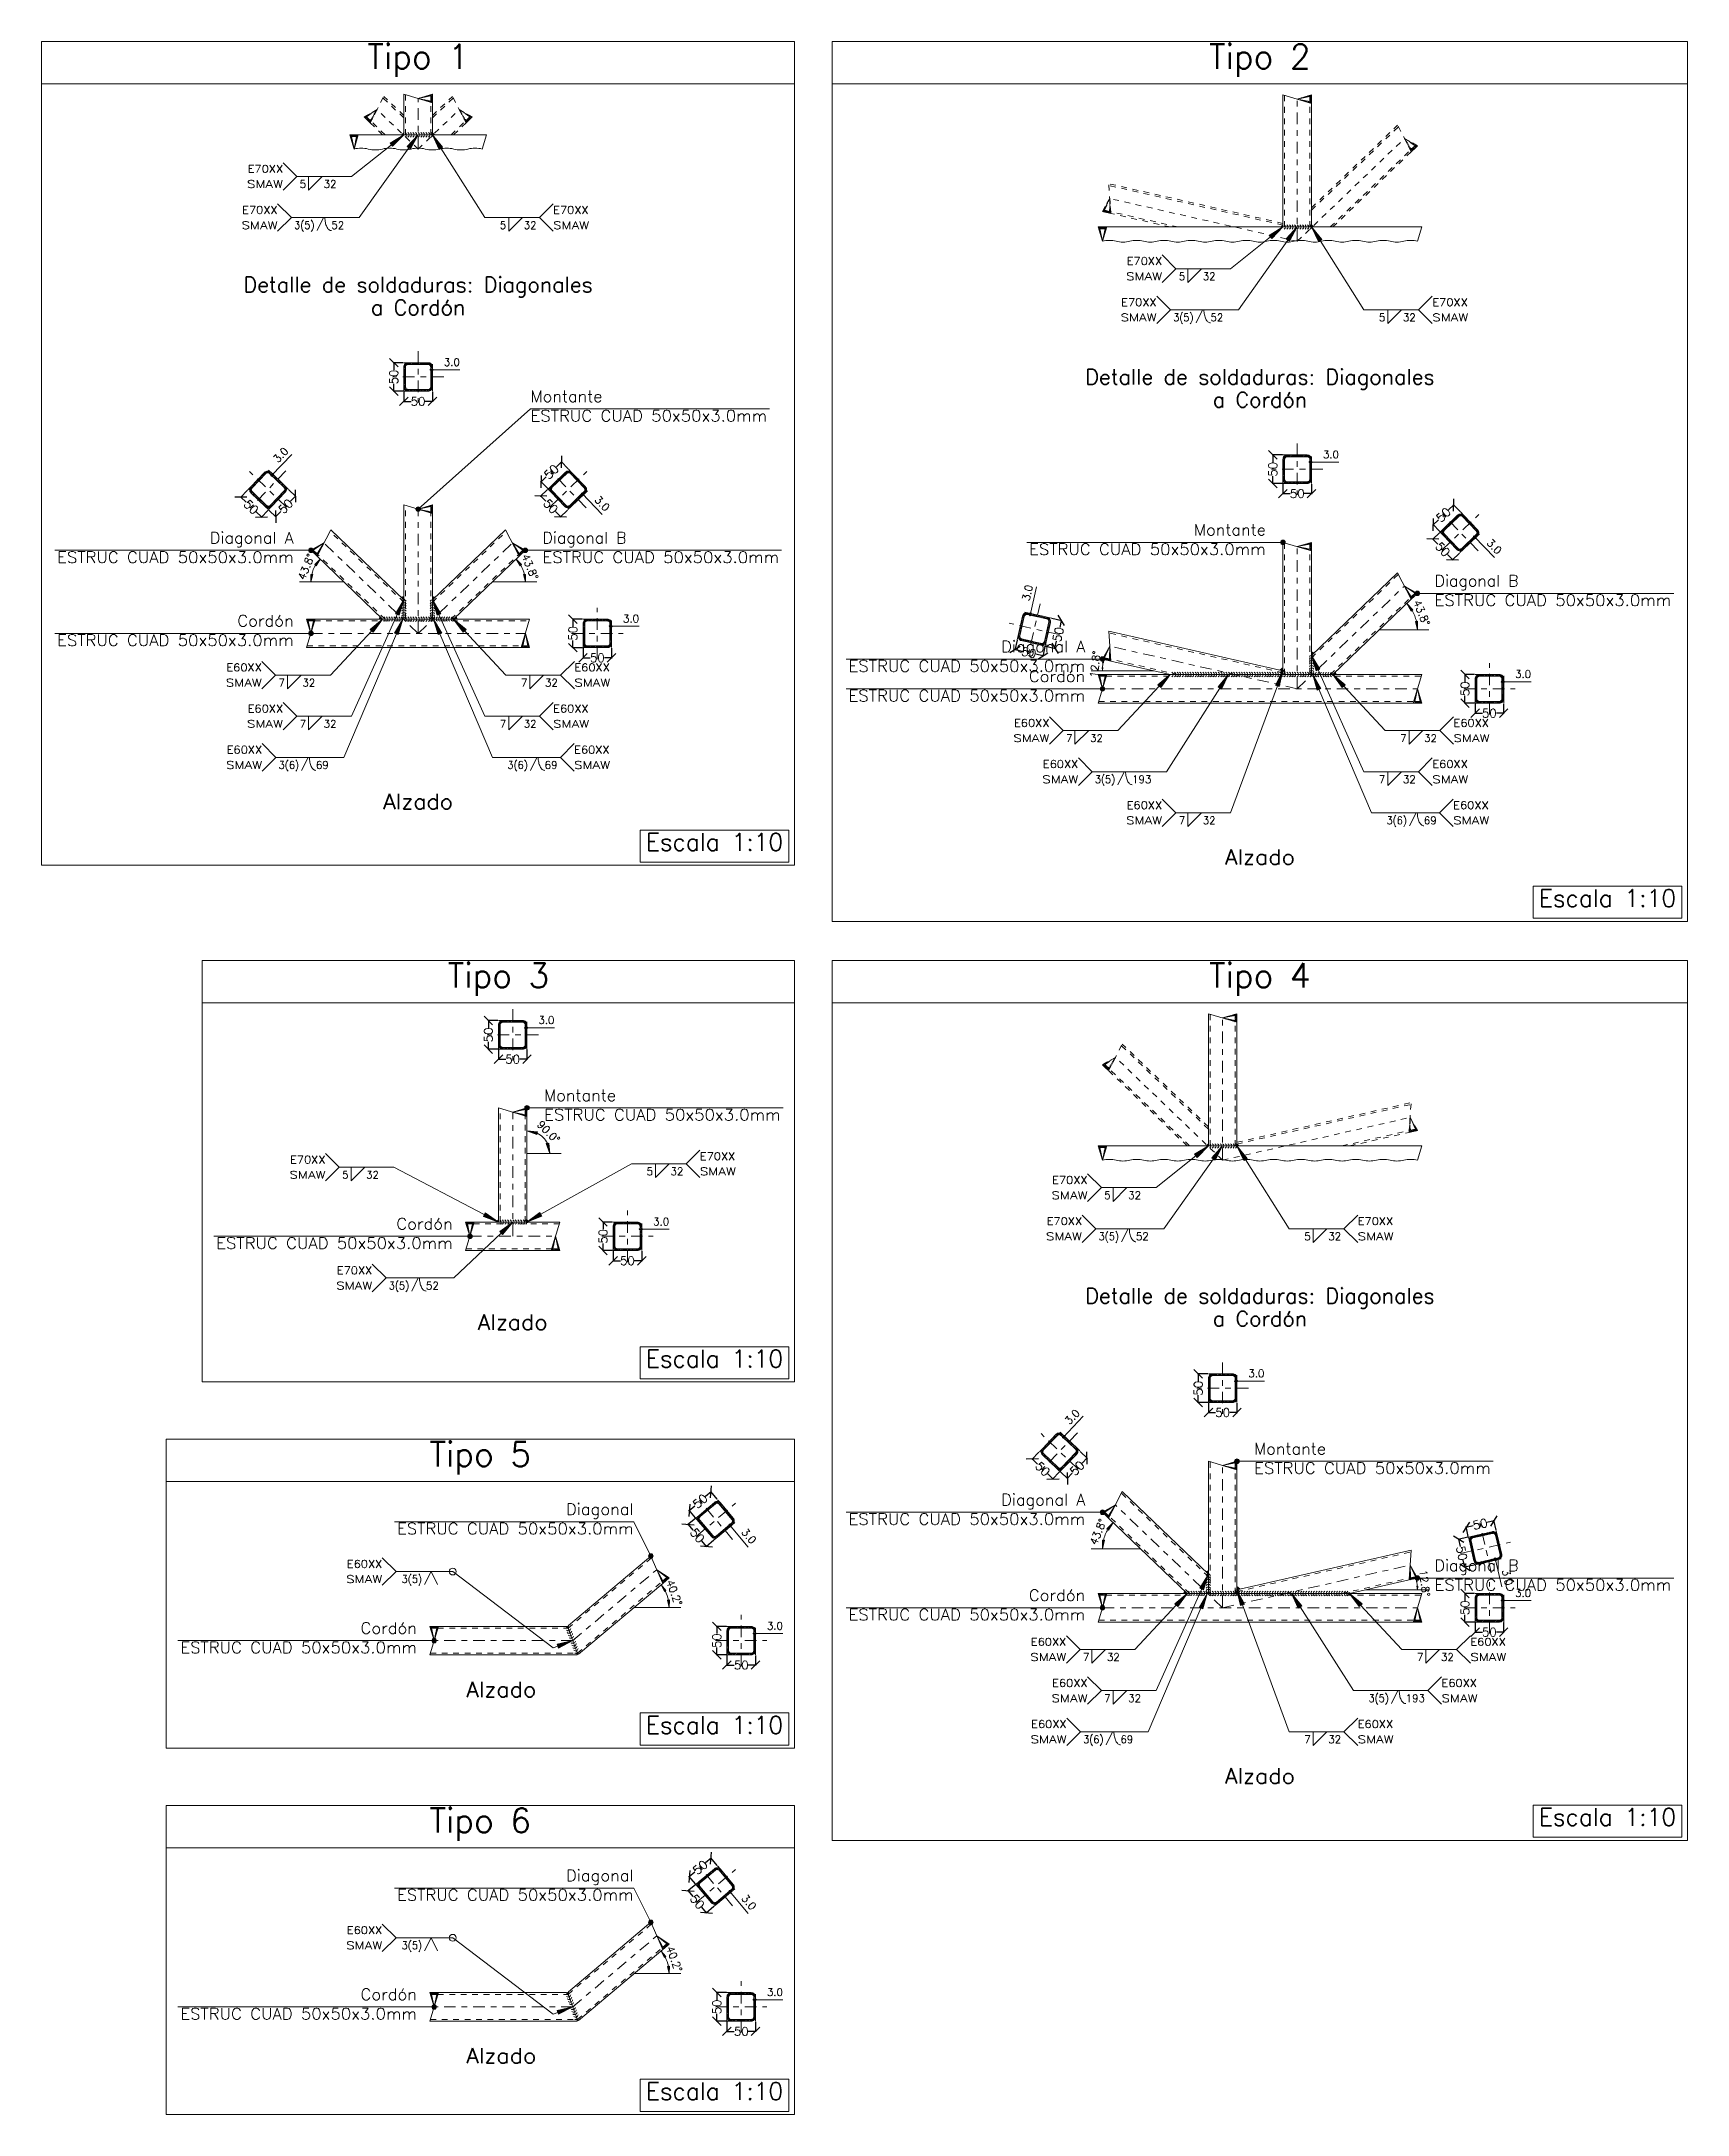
# Model space of a CAD drawing. Header units: millimetres. Extents: x 3028.5 to 3057.3, y 108.4 to 144.6.
import ezdxf
from ezdxf.enums import TextEntityAlignment as Align

# ---------------------------------------------------------------- set-up
doc = ezdxf.new("R2010")
doc.units = ezdxf.units.MM
doc.linetypes.add('CYPE_PUNTO', pattern=[0.075, 0, -0.075])
doc.linetypes.add('CYPE_RAYAPUNTO', pattern=[0.4125, 0.2025, -0.105, 0, -0.105])
for name, color, linetype, lineweight in [('COTAS', 202, 'Continuous', 13), ('DESCRIPCION_DE_LA_UNION', 7, 'Continuous', 15), ('DESCRIPCION_DE_LA_VISTA', 133, 'Continuous', 15), ('EJES', 42, 'CYPE_RAYAPUNTO', 0), ('LINEAS_DE_PROLONGACION_DE_COTAS', 8, 'CYPE_PUNTO', 9), ('LINEAS_OCULTAS', 8, 'CYPE_PUNTO', 9), ('PERFILES', 7, 'Continuous', 9), ('RECUADRO_DE_DETALLE', 20, 'Continuous', 15), ('SIMBOLOS_UTILIZADOS_EN_LAS_SOLDADURAS', 140, 'Continuous', 0), ('SOLDADURAS', 150, 'Continuous', 0), ('SOMBREADOS', 8, 'Continuous', 9), ('TEXTOS', 2, 'Continuous', 9)]:
    doc.layers.add(name, color=color, linetype=linetype, lineweight=lineweight)
doc.styles.add('CYPETXT_0.04_romans', font='romans__.ttf', dxfattribs={"height": 0.15})
doc.styles.add('CYPETXT_romans', font='romans__.ttf', dxfattribs={"height": 0.2})
doc.dimstyles.new('cype_oblique', dxfattribs={"dimtxt": 0.15, "dimasz": 0.15, "dimexe": 0.01, "dimexo": 0.01, "dimgap": 0, "dimtad": 0, "dimdec": 4, "dimzin": 0, "dimdsep": 46, "dimtxsty": 'CYPETXT_0.04_romans', "dimblk1": 'OBLIQUE', "dimblk2": 'OBLIQUE', "dimsah": 1, "dimcen": 0.09, "dimadec": 0, "dimazin": 0, "dimtfac": 1, "dimtdec": 4, "dimtofl": 0, "dimtmove": 2, "dimatfit": 3, "dimfxl": 1, "dimtolj": 1, "dimtzin": 0, "dimarcsym": 0})

msp = doc.modelspace()

# ---------------------------------------------------------------- texts
at = {"layer": 'COTAS', "style": 'CYPETXT_romans'}
for width, p, p2 in [(0.867785, (3035.5021, 138.95276), (3035.78201, 138.95276)), (0.868021, (3050.88546, 137.33752), (3051.16545, 137.33752)), (0.867785, (3038.63758, 134.46485), (3038.91749, 134.46485)), (0.868021, (3054.24835, 133.49444), (3054.52833, 133.49444)), (0.867263, (3037.15706, 127.43882), (3037.43681, 127.43882)), (0.867263, (3039.16455, 123.91273), (3039.44429, 123.91273)), (0.868021, (3049.58064, 121.25506), (3049.86063, 121.25506)), (0.868021, (3054.24835, 117.41199), (3054.52833, 117.41199)), (0.867985, (3041.15609, 116.8365), (3041.43606, 116.8365)), (0.867985, (3041.15609, 110.4263), (3041.43606, 110.4263))]:
    msp.add_text('3.0', height=0.133333, dxfattribs=dict(at, width=width)).set_placement(p, p2, align=Align.FIT)
for s, rotation, width, p, p2 in [('3.0', 46.200675, 0.867785, (3032.59875, 137.24964), (3032.79249, 137.45167)), ('3.0', 313.799325, 0.867785, (3038.12853, 136.60032), (3038.32226, 136.39829)), ('3.0', 313.799325, 0.868021, (3053.73914, 135.84778), (3053.93293, 135.64569)), ('43.8°', 68.09923, 0.924506, (3033.06749, 135.19441), (3033.24349, 135.6322)), ('43.8°', 291.90077, 0.924506, (3036.86099, 135.6322), (3037.03699, 135.19441)), ('3.0', 77.200927, 0.868021, (3045.7486, 134.8324), (3045.81063, 135.10543)), ('43.8°', 291.90077, 0.924757, (3052.46471, 134.82629), (3052.64076, 134.38838)), ('12.8°', 83.599176, 0.924757, (3046.94015, 133.49132), (3046.99276, 133.96035)), ('90.0°', 315, 0.92395, (3037.12025, 125.66629), (3037.45369, 125.33285)), ('3.0', 46.200675, 0.868021, (3046.44997, 120.41481), (3046.64376, 120.6169)), ('43.8°', 68.09923, 0.924757, (3046.92538, 118.30592), (3047.10143, 118.74384)), ('3.0', 310.200728, 0.867985, (3040.69977, 118.53942), (3040.88049, 118.32558)), ('40.2°', 290.100678, 0.924718, (3039.39125, 117.68213), (3039.55344, 117.23892)), ('12.8°', 276.400824, 0.924757, (3052.57338, 117.8779), (3052.62599, 117.40886)), ('3.0', 282.799073, 0.868021, (3054.01789, 117.87257), (3054.07992, 117.59954)), ('3.0', 310.200728, 0.867985, (3040.69977, 112.12922), (3040.88049, 111.91538)), ('40.2°', 290.100678, 0.924718, (3039.39125, 111.27193), (3039.55344, 110.82872))]:
    msp.add_text(s, height=0.133333, rotation=rotation, dxfattribs=dict(at, width=width)).set_placement(p, p2, align=Align.FIT)
at = {"layer": 'DESCRIPCION_DE_LA_UNION', "style": 'CYPETXT_romans'}
for s, height, width, p, p2 in [('Tipo 1', 0.426667, 0.836736, (3034.16324, 144.15592), (3035.94124, 144.15592)), ('Tipo 2', 0.426667, 0.836736, (3048.89195, 144.15592), (3050.66995, 144.15592)), ('Escala 1:10', 0.3066667, 0.847825, (3039.04004, 130.46882), (3041.44034, 130.46882)), ('Escala 1:10', 0.3066667, 0.847825, (3054.66622, 129.48669), (3057.06652, 129.48669)), ('Tipo 3', 0.426667, 0.836736, (3035.56871, 128.07346), (3037.34671, 128.07346)), ('Tipo 4', 0.426667, 0.836736, (3048.89195, 128.07346), (3050.66995, 128.07346)), ('Escala 1:10', 0.3066667, 0.847825, (3039.04004, 121.4264), (3041.44034, 121.4264)), ('Tipo 5', 0.426667, 0.836736, (3035.25121, 119.69476), (3037.02921, 119.69476)), ('Escala 1:10', 0.3066667, 0.847825, (3039.04004, 115.0162), (3041.44034, 115.0162)), ('Tipo 6', 0.426667, 0.836736, (3035.25121, 113.28456), (3037.02921, 113.28456)), ('Escala 1:10', 0.3066667, 0.847825, (3054.66622, 113.40423), (3057.06652, 113.40423)), ('Escala 1:10', 0.3066667, 0.847825, (3039.04004, 108.606), (3041.44034, 108.606))]:
    msp.add_text(s, height=height, dxfattribs=dict(at, width=width)).set_placement(p, p2, align=Align.FIT)
at = {"layer": 'DESCRIPCION_DE_LA_VISTA', "style": 'CYPETXT_romans'}
for s, height, width, p, p2 in [('Detalle de soldaduras: Diagonales', 0.2666667, 0.860896, (3031.99721, 140.24398), (3038.10727, 140.24398)), ('a Cordón', 0.266667, 0.83392, (3034.2265, 139.84411), (3035.87798, 139.84411)), ('Detalle de soldaduras: Diagonales', 0.2666667, 0.86113, (3046.72721, 138.62912), (3052.83893, 138.62912)), ('a Cordón', 0.266667, 0.834146, (3048.95711, 138.22914), (3050.60903, 138.22914)), ('Alzado', 0.266667, 0.948237, (3034.44043, 131.19752), (3035.66405, 131.19752)), ('Alzado', 0.266667, 0.948494, (3049.1711, 130.22625), (3050.39504, 130.22625)), ('Detalle de soldaduras: Diagonales', 0.2666667, 0.86113, (3046.72721, 122.54667), (3052.83893, 122.54667)), ('Alzado', 0.266667, 0.947666, (3036.09604, 122.08596), (3037.31891, 122.08596)), ('a Cordón', 0.266667, 0.834146, (3048.95711, 122.14668), (3050.60903, 122.14668)), ('Alzado', 0.266667, 0.948455, (3035.89557, 115.65826), (3037.11946, 115.65826)), ('Alzado', 0.266667, 0.948494, (3049.1711, 114.1438), (3050.39504, 114.1438)), ('Alzado', 0.266667, 0.948455, (3035.89557, 109.24806), (3037.11946, 109.24806))]:
    msp.add_text(s, height=height, dxfattribs=dict(at, width=width)).set_placement(p, p2, align=Align.FIT)
at = {"layer": 'SIMBOLOS_UTILIZADOS_EN_LAS_SOLDADURAS', "style": 'CYPETXT_romans'}
for s, height, width, p, p2 in [('E70XX', 0.133333, 0.977804, (3032.06819, 142.33669), (3032.68999, 142.33669)), ('SMAW', 0.133333, 1.14567, (3032.05819, 142.07002), (3032.68999, 142.07002)), ('5', 0.13333, 0.871811, (3032.9799, 142.07002), (3033.09186, 142.07002)), ('32', 0.133333, 0.871811, (3033.39976, 142.07002), (3033.62369, 142.07002)), ('E70XX', 0.133333, 0.977804, (3031.97202, 141.61692), (3032.59382, 141.61692)), ('3(5)', 0.133333, 0.811841, (3032.88373, 141.35025), (3033.23961, 141.35025)), ('E70XX', 0.133333, 0.977804, (3037.41449, 141.61692), (3038.03629, 141.61692)), ('SMAW', 0.133333, 1.14567, (3031.96202, 141.35025), (3032.59382, 141.35025)), ('52', 0.133333, 0.871811, (3033.53432, 141.35025), (3033.75825, 141.35025)), ('5', 0.13333, 0.871811, (3036.48079, 141.35025), (3036.59275, 141.35025)), ('32', 0.133333, 0.871811, (3036.90065, 141.35025), (3037.12458, 141.35025)), ('SMAW', 0.133333, 1.14567, (3037.41449, 141.35025), (3038.04629, 141.35025)), ('E70XX', 0.133333, 0.978069, (3047.45062, 140.72236), (3048.07259, 140.72236)), ('SMAW', 0.133333, 1.145981, (3047.44062, 140.4557), (3048.07259, 140.4557)), ('5', 0.13333, 0.872047, (3048.36258, 140.4557), (3048.47457, 140.4557)), ('32', 0.133333, 0.872047, (3048.78256, 140.4557), (3049.00655, 140.4557)), ('E70XX', 0.133333, 0.978069, (3047.35442, 140.0024), (3047.97639, 140.0024)), ('E70XX', 0.133333, 0.978069, (3052.79837, 140.0024), (3053.42034, 140.0024)), ('SMAW', 0.133333, 1.145981, (3047.34442, 139.73573), (3047.97639, 139.73573)), ('3(5)', 0.133333, 0.812061, (3048.26638, 139.73573), (3048.62236, 139.73573)), ('52', 0.133333, 0.872047, (3048.91715, 139.73573), (3049.14114, 139.73573)), ('5', 0.13333, 0.872047, (3051.86441, 139.73573), (3051.97641, 139.73573)), ('32', 0.133333, 0.872047, (3052.2844, 139.73573), (3052.50839, 139.73573)), ('SMAW', 0.133333, 1.145981, (3052.79837, 139.73573), (3053.43034, 139.73573)), ('E60XX', 0.133333, 0.977804, (3031.69647, 133.61013), (3032.31827, 133.61013)), ('E60XX', 0.133333, 0.977804, (3037.78621, 133.61013), (3038.40801, 133.61013)), ('SMAW', 0.133333, 1.14567, (3031.68647, 133.34346), (3032.31827, 133.34346)), ('7', 0.13333, 0.871811, (3032.60818, 133.34346), (3032.72014, 133.34346)), ('32', 0.133333, 0.871811, (3033.02804, 133.34346), (3033.25197, 133.34346)), ('7', 0.13333, 0.871811, (3036.85251, 133.34346), (3036.96447, 133.34346)), ('32', 0.133333, 0.871811, (3037.27237, 133.34346), (3037.4963, 133.34346)), ('SMAW', 0.133333, 1.14567, (3037.78621, 133.34346), (3038.41801, 133.34346)), ('E60XX', 0.133333, 0.977804, (3032.06819, 132.89035), (3032.68999, 132.89035)), ('E60XX', 0.133333, 0.977804, (3037.41449, 132.89035), (3038.03629, 132.89035)), ('SMAW', 0.133333, 1.14567, (3032.05819, 132.62369), (3032.68999, 132.62369)), ('7', 0.13333, 0.871811, (3032.9799, 132.62369), (3033.09186, 132.62369)), ('32', 0.133333, 0.871811, (3033.39976, 132.62369), (3033.62369, 132.62369)), ('7', 0.13333, 0.871811, (3036.48079, 132.62369), (3036.59275, 132.62369)), ('32', 0.133333, 0.871811, (3036.90065, 132.62369), (3037.12458, 132.62369)), ('SMAW', 0.133333, 1.14567, (3037.41449, 132.62369), (3038.04629, 132.62369)), ('SMAW', 0.133333, 1.145981, (3045.46865, 132.37282), (3046.10062, 132.37282)), ('E60XX', 0.133333, 0.978069, (3045.47865, 132.63948), (3046.10062, 132.63948)), ('7', 0.13333, 0.872047, (3046.39061, 132.37282), (3046.5026, 132.37282)), ('32', 0.133333, 0.872047, (3046.81059, 132.37282), (3047.03458, 132.37282)), ('7', 0.13333, 0.872047, (3052.23624, 132.37282), (3052.34823, 132.37282)), ('32', 0.133333, 0.872047, (3052.65622, 132.37282), (3052.88021, 132.37282)), ('SMAW', 0.133333, 1.145981, (3053.17019, 132.37282), (3053.80217, 132.37282)), ('E60XX', 0.133333, 0.978069, (3053.17019, 132.63948), (3053.79217, 132.63948)), ('E60XX', 0.133333, 0.977804, (3031.70154, 132.17058), (3032.32334, 132.17058)), ('E60XX', 0.133333, 0.977804, (3037.78114, 132.17058), (3038.40294, 132.17058)), ('SMAW', 0.133333, 1.14567, (3031.69154, 131.90392), (3032.32334, 131.90392)), ('3(6)', 0.133333, 0.811841, (3032.61325, 131.90392), (3032.96913, 131.90392)), ('69', 0.133333, 0.871811, (3033.26384, 131.90392), (3033.48777, 131.90392)), ('3(6)', 0.133333, 0.811841, (3036.61671, 131.90392), (3036.9726, 131.90392)), ('69', 0.133333, 0.871811, (3037.2673, 131.90392), (3037.49123, 131.90392)), ('SMAW', 0.133333, 1.14567, (3037.78114, 131.90392), (3038.41294, 131.90392)), ('SMAW', 0.133333, 1.145981, (3045.97375, 131.65285), (3046.60572, 131.65285)), ('E60XX', 0.133333, 0.978069, (3045.98375, 131.91952), (3046.60572, 131.91952)), ('3(5)', 0.133333, 0.812061, (3046.89571, 131.65285), (3047.25169, 131.65285)), ('193', 0.133333, 0.872047, (3047.54648, 131.65285), (3047.88246, 131.65285)), ('7', 0.13333, 0.872047, (3051.86441, 131.65285), (3051.97641, 131.65285)), ('32', 0.133333, 0.872047, (3052.2844, 131.65285), (3052.50839, 131.65285)), ('SMAW', 0.133333, 1.145981, (3052.79837, 131.65285), (3053.43034, 131.65285)), ('E60XX', 0.133333, 0.978069, (3052.79837, 131.91952), (3053.42034, 131.91952)), ('SMAW', 0.133333, 1.145981, (3047.44062, 130.93288), (3048.07259, 130.93288)), ('E60XX', 0.133333, 0.978069, (3047.45062, 131.19955), (3048.07259, 131.19955)), ('7', 0.13333, 0.872047, (3048.36258, 130.93288), (3048.47457, 130.93288)), ('32', 0.133333, 0.872047, (3048.78256, 130.93288), (3049.00655, 130.93288)), ('3(6)', 0.133333, 0.812061, (3052.00038, 130.93288), (3052.35636, 130.93288)), ('69', 0.133333, 0.872047, (3052.65115, 130.93288), (3052.87514, 130.93288)), ('SMAW', 0.133333, 1.145981, (3053.16512, 130.93288), (3053.79709, 130.93288)), ('E60XX', 0.133333, 0.978069, (3053.16512, 131.19955), (3053.78709, 131.19955)), ('E70XX', 0.133333, 0.977216, (3039.98247, 125.05668), (3040.60389, 125.05668)), ('SMAW', 0.133333, 1.144981, (3032.80107, 124.73007), (3033.43249, 124.73007)), ('E70XX', 0.133333, 0.977216, (3032.81106, 124.99673), (3033.43249, 124.99673)), ('5', 0.13333, 0.871286, (3033.72222, 124.73007), (3033.83412, 124.73007)), ('32', 0.133333, 0.871286, (3034.14184, 124.73007), (3034.36563, 124.73007)), ('5', 0.13333, 0.871286, (3039.04932, 124.79001), (3039.16122, 124.79001)), ('32', 0.133333, 0.871286, (3039.46894, 124.79001), (3039.69273, 124.79001)), ('SMAW', 0.133333, 1.144981, (3039.98247, 124.79001), (3040.61388, 124.79001)), ('SMAW', 0.133333, 1.145981, (3046.1358, 124.37324), (3046.76777, 124.37324)), ('E70XX', 0.133333, 0.978069, (3046.1458, 124.63991), (3046.76777, 124.63991)), ('5', 0.13333, 0.872047, (3047.05775, 124.37324), (3047.16975, 124.37324)), ('32', 0.133333, 0.872047, (3047.47774, 124.37324), (3047.70173, 124.37324)), ('SMAW', 0.133333, 1.145981, (3046.0396, 123.65328), (3046.67157, 123.65328)), ('E70XX', 0.133333, 0.978069, (3046.0496, 123.91994), (3046.67157, 123.91994)), ('3(5)', 0.133333, 0.812061, (3046.96156, 123.65328), (3047.31754, 123.65328)), ('52', 0.133333, 0.872047, (3047.61233, 123.65328), (3047.83632, 123.65328)), ('5', 0.13333, 0.872047, (3050.55959, 123.65328), (3050.67159, 123.65328)), ('32', 0.133333, 0.872047, (3050.97957, 123.65328), (3051.20356, 123.65328)), ('SMAW', 0.133333, 1.145981, (3051.49355, 123.65328), (3052.12552, 123.65328)), ('E70XX', 0.133333, 0.978069, (3051.49355, 123.91994), (3052.11552, 123.91994)), ('E70XX', 0.133333, 0.977216, (3033.62911, 123.05852), (3034.25054, 123.05852)), ('SMAW', 0.133333, 1.144981, (3033.61912, 122.79185), (3034.25054, 122.79185)), ('3(5)', 0.133333, 0.811352, (3034.54027, 122.79185), (3034.89594, 122.79185)), ('52', 0.133333, 0.871286, (3035.19047, 122.79185), (3035.41427, 122.79185)), ('E60XX', 0.133333, 0.978028, (3033.80347, 117.9214), (3034.42541, 117.9214)), ('SMAW', 0.133333, 1.145933, (3033.79347, 117.65474), (3034.42541, 117.65474)), ('3(5)', 0.133333, 0.812027, (3034.76538, 117.65474), (3035.12135, 117.65474)), ('E60XX', 0.133333, 0.978069, (3045.77397, 116.55703), (3046.39595, 116.55703)), ('E60XX', 0.133333, 0.978069, (3053.46552, 116.55703), (3054.08749, 116.55703)), ('SMAW', 0.133333, 1.145981, (3045.76397, 116.29036), (3046.39595, 116.29036)), ('7', 0.13333, 0.872047, (3046.68593, 116.29036), (3046.79793, 116.29036)), ('32', 0.133333, 0.872047, (3047.10591, 116.29036), (3047.3299, 116.29036)), ('7', 0.13333, 0.872047, (3052.53156, 116.29036), (3052.64356, 116.29036)), ('32', 0.133333, 0.872047, (3052.95155, 116.29036), (3053.17554, 116.29036)), ('SMAW', 0.133333, 1.145981, (3053.46552, 116.29036), (3054.09749, 116.29036)), ('E60XX', 0.133333, 0.978069, (3046.1458, 115.83706), (3046.76777, 115.83706)), ('E60XX', 0.133333, 0.978069, (3052.96042, 115.83706), (3053.58239, 115.83706)), ('SMAW', 0.133333, 1.145981, (3046.1358, 115.5704), (3046.76777, 115.5704)), ('7', 0.13333, 0.872047, (3047.05775, 115.5704), (3047.16975, 115.5704)), ('32', 0.133333, 0.872047, (3047.47774, 115.5704), (3047.70173, 115.5704)), ('3(5)', 0.133333, 0.812061, (3051.68368, 115.5704), (3052.03966, 115.5704)), ('193', 0.133333, 0.872047, (3052.33445, 115.5704), (3052.67043, 115.5704)), ('SMAW', 0.133333, 1.145981, (3052.96042, 115.5704), (3053.59239, 115.5704)), ('E60XX', 0.133333, 0.978069, (3045.77905, 115.1171), (3046.40102, 115.1171)), ('E60XX', 0.133333, 0.978069, (3051.49355, 115.1171), (3052.11552, 115.1171)), ('SMAW', 0.133333, 1.145981, (3045.76905, 114.85043), (3046.40102, 114.85043)), ('3(6)', 0.133333, 0.812061, (3046.691, 114.85043), (3047.04699, 114.85043)), ('69', 0.133333, 0.872047, (3047.34177, 114.85043), (3047.56576, 114.85043)), ('7', 0.13333, 0.872047, (3050.55959, 114.85043), (3050.67159, 114.85043)), ('32', 0.133333, 0.872047, (3050.97957, 114.85043), (3051.20356, 114.85043)), ('SMAW', 0.133333, 1.145981, (3051.49355, 114.85043), (3052.12552, 114.85043)), ('E60XX', 0.133333, 0.978028, (3033.80347, 111.5112), (3034.42541, 111.5112)), ('3(5)', 0.133333, 0.812027, (3034.76538, 111.24454), (3035.12135, 111.24454)), ('SMAW', 0.133333, 1.145933, (3033.79347, 111.24454), (3034.42541, 111.24454))]:
    msp.add_text(s, height=height, dxfattribs=dict(at, width=width)).set_placement(p, p2, align=Align.FIT)
at = {"layer": 'TEXTOS', "style": 'CYPETXT_romans'}
for s, width, p, p2 in [('Montante', 0.915795, (3037.0197, 138.32184), (3038.2763, 138.32184)), ('ESTRUC CUAD 50x50x3.0mm', 0.905696, (3037.0197, 137.98195), (3041.16138, 137.98195)), ('Diagonal A', 0.888539, (3031.40625, 135.84666), (3032.87578, 135.84666)), ('Diagonal B', 0.854458, (3037.2287, 135.84666), (3038.69823, 135.84666)), ('Montante', 0.916044, (3048.62856, 135.98657), (3049.88551, 135.98657)), ('ESTRUC CUAD 50x50x3.0mm', 0.905696, (3028.7341, 135.50677), (3032.87578, 135.50677)), ('ESTRUC CUAD 50x50x3.0mm', 0.905696, (3037.2287, 135.50677), (3041.37038, 135.50677)), ('ESTRUC CUAD 50x50x3.0mm', 0.905942, (3045.7427, 135.64659), (3049.88551, 135.64659)), ('Diagonal B', 0.85469, (3052.83908, 135.09393), (3054.30901, 135.09393)), ('ESTRUC CUAD 50x50x3.0mm', 0.905942, (3052.83908, 134.75395), (3056.98189, 134.75395)), ('ESTRUC CUAD 50x50x3.0mm', 0.905696, (3028.7341, 134.05328), (3032.87578, 134.05328)), ('Cordón', 0.897095, (3031.8891, 134.39317), (3032.87578, 134.39317)), ('Diagonal A', 0.88878, (3045.25713, 133.94316), (3046.72706, 133.94316)), ('ESTRUC CUAD 50x50x3.0mm', 0.905942, (3042.58425, 133.60318), (3046.72706, 133.60318)), ('Cordón', 0.897339, (3045.74011, 133.42278), (3046.72706, 133.42278)), ('ESTRUC CUAD 50x50x3.0mm', 0.905942, (3042.58425, 133.08279), (3046.72706, 133.08279)), ('Montante', 0.915245, (3037.25697, 126.08896), (3038.51282, 126.08896)), ('ESTRUC CUAD 50x50x3.0mm', 0.905151, (3037.25697, 125.74927), (3041.39617, 125.74927)), ('Cordón', 0.896556, (3034.67235, 123.84102), (3035.65844, 123.84102)), ('ESTRUC CUAD 50x50x3.0mm', 0.905151, (3031.51925, 123.50134), (3035.65844, 123.50134)), ('Montante', 0.916044, (3049.68063, 119.90412), (3050.93758, 119.90412)), ('ESTRUC CUAD 50x50x3.0mm', 0.905942, (3049.68063, 119.56414), (3053.82344, 119.56414)), ('Diagonal', 0.927204, (3037.63958, 118.84565), (3038.82447, 118.84565)), ('Diagonal A', 0.88878, (3045.25713, 119.01148), (3046.72706, 119.01148)), ('ESTRUC CUAD 50x50x3.0mm', 0.905904, (3034.68183, 118.50568), (3038.82447, 118.50568)), ('ESTRUC CUAD 50x50x3.0mm', 0.905942, (3042.58425, 118.6715), (3046.72706, 118.6715)), ('Diagonal B', 0.85469, (3052.83908, 117.86071), (3054.30901, 117.86071)), ('ESTRUC CUAD 50x50x3.0mm', 0.905942, (3052.83908, 117.52072), (3056.98189, 117.52072)), ('ESTRUC CUAD 50x50x3.0mm', 0.905942, (3042.58425, 117.00034), (3046.72706, 117.00034)), ('Cordón', 0.897339, (3045.74011, 117.34032), (3046.72706, 117.34032)), ('Cordón', 0.897301, (3034.04573, 116.76483), (3035.03264, 116.76483)), ('ESTRUC CUAD 50x50x3.0mm', 0.905904, (3030.89001, 116.42486), (3035.03264, 116.42486)), ('Diagonal', 0.927204, (3037.63958, 112.43545), (3038.82447, 112.43545)), ('ESTRUC CUAD 50x50x3.0mm', 0.905904, (3034.68183, 112.09548), (3038.82447, 112.09548)), ('Cordón', 0.897301, (3034.04573, 110.35463), (3035.03264, 110.35463)), ('ESTRUC CUAD 50x50x3.0mm', 0.905904, (3030.89001, 110.01466), (3035.03264, 110.01466))]:
    msp.add_text(s, height=0.2, dxfattribs=dict(at, width=width)).set_placement(p, p2, align=Align.FIT)

# ---------------------------------------------------------------- blocks, each defined once
blk = doc.blocks.new('_OBLIQUE')
at = {"color": 0, "linetype": 'ByBlock', "lineweight": -2}
blk.add_line((-0.5, -0.5), (0.5, 0.5), dxfattribs=at)
blk = doc.blocks.new('*D3046')
at = {"layer": 'COTAS', "color": 0, "lineweight": -2, "transparency": 16777216}
for p, q in [((3037.938, 134.013), (3037.938, 133.836)), ((3038.438, 134.013), (3038.438, 133.836)), ((3037.938, 133.846), (3038.065, 133.846)), ((3038.438, 133.846), (3038.311, 133.846))]:
    blk.add_line(p, q, dxfattribs=at)
at = {"layer": 'Defpoints', "color": 0, "transparency": 16777216}
for p in [(3037.938, 134.023), (3038.438, 134.023), (3038.438, 133.846)]:
    blk.add_point(p, dxfattribs=at)
at = {"layer": 'COTAS', "color": 0, "lineweight": -2, "transparency": 16777216, "xscale": 0.15, "yscale": 0.15, "zscale": 0.15, "rotation": 180}
blk.add_blockref('_OBLIQUE', (3037.938, 133.846), dxfattribs=at)
at = {"layer": 'COTAS', "color": 0, "lineweight": -2, "transparency": 16777216, "xscale": 0.15, "yscale": 0.15, "zscale": 0.15}
blk.add_blockref('_OBLIQUE', (3038.438, 133.846), dxfattribs=at)
at = {"layer": 'COTAS', "color": 0, "transparency": 16777216, "insert": (3038.188, 133.846), "char_height": 0.15, "attachment_point": 5, "style": 'CYPETXT_0.04_romans'}
blk.add_mtext('\\A1;50', dxfattribs=at)
blk = doc.blocks.new('*D3047')
at = {"layer": 'COTAS', "color": 0, "lineweight": -2, "transparency": 16777216}
for p, q in [((3037.928, 134.523), (3037.751, 134.523)), ((3037.761, 134.523), (3037.761, 134.396)), ((3037.928, 134.023), (3037.751, 134.023)), ((3037.761, 134.023), (3037.761, 134.15))]:
    blk.add_line(p, q, dxfattribs=at)
at = {"layer": 'Defpoints', "color": 0, "transparency": 16777216}
for p in [(3037.938, 134.523), (3037.761, 134.023), (3037.938, 134.023)]:
    blk.add_point(p, dxfattribs=at)
at = {"layer": 'COTAS', "color": 0, "lineweight": -2, "transparency": 16777216, "xscale": 0.15, "yscale": 0.15, "zscale": 0.15}
for p, rotation in [((3037.761, 134.523), 90), ((3037.761, 134.023), 270)]:
    blk.add_blockref('_OBLIQUE', p, dxfattribs=dict(at, rotation=rotation))
at = {"layer": 'COTAS', "color": 0, "transparency": 16777216, "insert": (3037.761, 134.273), "char_height": 0.15, "attachment_point": 5, "rotation": 90, "style": 'CYPETXT_0.04_romans'}
blk.add_mtext('\\A1;50', dxfattribs=at)
blk = doc.blocks.new('*D3044')
at = {"layer": 'COTAS', "color": 0, "lineweight": -2, "transparency": 16777216}
for p, q in [((3032.065, 136.778), (3031.943, 136.65)), ((3031.95, 136.657), (3032.041, 136.569)), ((3032.426, 136.432), (3032.303, 136.304)), ((3032.31, 136.311), (3032.219, 136.399))]:
    blk.add_line(p, q, dxfattribs=at)
at = {"layer": 'Defpoints', "color": 0, "transparency": 16777216}
for p in [(3032.072, 136.785), (3032.433, 136.439), (3032.31, 136.311)]:
    blk.add_point(p, dxfattribs=at)
at = {"layer": 'COTAS', "color": 0, "lineweight": -2, "transparency": 16777216, "xscale": 0.15, "yscale": 0.15, "zscale": 0.15}
for p, rotation in [((3031.95, 136.657), 136.1964661152854), ((3032.31, 136.311), 316.1964661152854)]:
    blk.add_blockref('_OBLIQUE', p, dxfattribs=dict(at, rotation=rotation))
at = {"layer": 'COTAS', "color": 0, "transparency": 16777216, "insert": (3032.13, 136.484), "char_height": 0.15, "attachment_point": 5, "rotation": 316.1965, "style": 'CYPETXT_0.04_romans'}
blk.add_mtext('\\A1;50', dxfattribs=at)
blk = doc.blocks.new('*D3045')
at = {"layer": 'COTAS', "color": 0, "lineweight": -2, "transparency": 16777216}
for p, q in [((3032.786, 136.793), (3032.914, 136.67)), ((3032.44, 136.432), (3032.568, 136.309)), ((3032.907, 136.677), (3032.819, 136.586)), ((3032.561, 136.316), (3032.649, 136.408))]:
    blk.add_line(p, q, dxfattribs=at)
at = {"layer": 'Defpoints', "color": 0, "transparency": 16777216}
for p in [(3032.779, 136.8), (3032.433, 136.439), (3032.907, 136.677)]:
    blk.add_point(p, dxfattribs=at)
at = {"layer": 'COTAS', "color": 0, "lineweight": -2, "transparency": 16777216, "xscale": 0.15, "yscale": 0.15, "zscale": 0.15}
for p, rotation in [((3032.907, 136.677), 46.19646611528541), ((3032.561, 136.316), 226.1964661152854)]:
    blk.add_blockref('_OBLIQUE', p, dxfattribs=dict(at, rotation=rotation))
at = {"layer": 'COTAS', "color": 0, "transparency": 16777216, "insert": (3032.734, 136.497), "char_height": 0.15, "attachment_point": 5, "rotation": 46.1965, "style": 'CYPETXT_0.04_romans'}
blk.add_mtext('\\A1;50', dxfattribs=at)
blk = doc.blocks.new('*D3050')
at = {"layer": 'COTAS', "color": 0, "lineweight": -2, "transparency": 16777216}
for p, q in [((3034.792, 139.011), (3034.615, 139.011)), ((3034.625, 139.011), (3034.625, 138.884)), ((3034.625, 138.511), (3034.625, 138.638)), ((3034.792, 138.511), (3034.615, 138.511))]:
    blk.add_line(p, q, dxfattribs=at)
at = {"layer": 'Defpoints', "color": 0, "transparency": 16777216}
for p in [(3034.802, 139.011), (3034.625, 138.511), (3034.802, 138.511)]:
    blk.add_point(p, dxfattribs=at)
at = {"layer": 'COTAS', "color": 0, "lineweight": -2, "transparency": 16777216, "xscale": 0.15, "yscale": 0.15, "zscale": 0.15}
for p, rotation in [((3034.625, 139.011), 90), ((3034.625, 138.511), 270)]:
    blk.add_blockref('_OBLIQUE', p, dxfattribs=dict(at, rotation=rotation))
at = {"layer": 'COTAS', "color": 0, "transparency": 16777216, "insert": (3034.625, 138.761), "char_height": 0.15, "attachment_point": 5, "rotation": 90, "style": 'CYPETXT_0.04_romans'}
blk.add_mtext('\\A1;50', dxfattribs=at)
blk = doc.blocks.new('*D3051')
at = {"layer": 'COTAS', "color": 0, "lineweight": -2, "transparency": 16777216}
for p, q in [((3034.802, 138.501), (3034.802, 138.324)), ((3034.802, 138.334), (3034.929, 138.334)), ((3035.302, 138.334), (3035.175, 138.334)), ((3035.302, 138.501), (3035.302, 138.324))]:
    blk.add_line(p, q, dxfattribs=at)
at = {"layer": 'Defpoints', "color": 0, "transparency": 16777216}
for p in [(3034.802, 138.511), (3035.302, 138.511), (3035.302, 138.334)]:
    blk.add_point(p, dxfattribs=at)
at = {"layer": 'COTAS', "color": 0, "lineweight": -2, "transparency": 16777216, "xscale": 0.15, "yscale": 0.15, "zscale": 0.15, "rotation": 180}
blk.add_blockref('_OBLIQUE', (3034.802, 138.334), dxfattribs=at)
at = {"layer": 'COTAS', "color": 0, "lineweight": -2, "transparency": 16777216, "xscale": 0.15, "yscale": 0.15, "zscale": 0.15}
blk.add_blockref('_OBLIQUE', (3035.302, 138.334), dxfattribs=at)
at = {"layer": 'COTAS', "color": 0, "transparency": 16777216, "insert": (3035.052, 138.334), "char_height": 0.15, "attachment_point": 5, "style": 'CYPETXT_0.04_romans'}
blk.add_mtext('\\A1;50', dxfattribs=at)
blk = doc.blocks.new('*D3048')
at = {"layer": 'COTAS', "color": 0, "lineweight": -2, "transparency": 16777216}
for p, q in [((3037.563, 137.274), (3037.472, 137.186)), ((3037.679, 137.153), (3037.557, 137.281)), ((3037.319, 136.807), (3037.196, 136.935)), ((3037.203, 136.928), (3037.294, 137.015))]:
    blk.add_line(p, q, dxfattribs=at)
at = {"layer": 'Defpoints', "color": 0, "transparency": 16777216}
for p in [(3037.686, 137.146), (3037.203, 136.928), (3037.325, 136.8)]:
    blk.add_point(p, dxfattribs=at)
at = {"layer": 'COTAS', "color": 0, "lineweight": -2, "transparency": 16777216, "xscale": 0.15, "yscale": 0.15, "zscale": 0.15}
for p, rotation in [((3037.563, 137.274), 43.80353388473186), ((3037.203, 136.928), 223.8035338847318)]:
    blk.add_blockref('_OBLIQUE', p, dxfattribs=dict(at, rotation=rotation))
at = {"layer": 'COTAS', "color": 0, "transparency": 16777216, "insert": (3037.383, 137.101), "char_height": 0.15, "attachment_point": 5, "rotation": 43.8035, "style": 'CYPETXT_0.04_romans'}
blk.add_mtext('\\A1;50', dxfattribs=at)
blk = doc.blocks.new('*D3049')
at = {"layer": 'COTAS', "color": 0, "lineweight": -2, "transparency": 16777216}
for p, q in [((3037.318, 136.793), (3037.19, 136.67)), ((3037.198, 136.677), (3037.285, 136.586)), ((3037.664, 136.432), (3037.536, 136.309)), ((3037.543, 136.316), (3037.456, 136.408))]:
    blk.add_line(p, q, dxfattribs=at)
at = {"layer": 'Defpoints', "color": 0, "transparency": 16777216}
for p in [(3037.325, 136.8), (3037.671, 136.439), (3037.543, 136.316)]:
    blk.add_point(p, dxfattribs=at)
at = {"layer": 'COTAS', "color": 0, "lineweight": -2, "transparency": 16777216, "xscale": 0.15, "yscale": 0.15, "zscale": 0.15}
for p, rotation in [((3037.198, 136.677), 133.8035338847147), ((3037.543, 136.316), 313.8035338847146)]:
    blk.add_blockref('_OBLIQUE', p, dxfattribs=dict(at, rotation=rotation))
at = {"layer": 'COTAS', "color": 0, "transparency": 16777216, "insert": (3037.371, 136.497), "char_height": 0.15, "attachment_point": 5, "rotation": 313.8035, "style": 'CYPETXT_0.04_romans'}
blk.add_mtext('\\A1;50', dxfattribs=at)
blk = doc.blocks.new('*D3052')
at = {"layer": 'COTAS', "color": 0, "lineweight": -2, "transparency": 16777216}
for p, q in [((3053.548, 133.043), (3053.548, 132.865)), ((3053.548, 132.875), (3053.675, 132.875)), ((3054.048, 132.875), (3053.922, 132.875)), ((3054.048, 133.043), (3054.048, 132.865))]:
    blk.add_line(p, q, dxfattribs=at)
at = {"layer": 'Defpoints', "color": 0, "transparency": 16777216}
for p in [(3053.548, 133.053), (3054.048, 133.053), (3054.048, 132.875)]:
    blk.add_point(p, dxfattribs=at)
at = {"layer": 'COTAS', "color": 0, "lineweight": -2, "transparency": 16777216, "xscale": 0.15, "yscale": 0.15, "zscale": 0.15, "rotation": 180}
blk.add_blockref('_OBLIQUE', (3053.548, 132.875), dxfattribs=at)
at = {"layer": 'COTAS', "color": 0, "lineweight": -2, "transparency": 16777216, "xscale": 0.15, "yscale": 0.15, "zscale": 0.15}
blk.add_blockref('_OBLIQUE', (3054.048, 132.875), dxfattribs=at)
at = {"layer": 'COTAS', "color": 0, "transparency": 16777216, "insert": (3053.798, 132.875), "char_height": 0.15, "attachment_point": 5, "style": 'CYPETXT_0.04_romans'}
blk.add_mtext('\\A1;50', dxfattribs=at)
blk = doc.blocks.new('*D3053')
at = {"layer": 'COTAS', "color": 0, "lineweight": -2, "transparency": 16777216}
for p, q in [((3053.538, 133.553), (3053.361, 133.553)), ((3053.371, 133.553), (3053.371, 133.426)), ((3053.371, 133.053), (3053.371, 133.18)), ((3053.538, 133.053), (3053.361, 133.053))]:
    blk.add_line(p, q, dxfattribs=at)
at = {"layer": 'Defpoints', "color": 0, "transparency": 16777216}
for p in [(3053.548, 133.553), (3053.371, 133.053), (3053.548, 133.053)]:
    blk.add_point(p, dxfattribs=at)
at = {"layer": 'COTAS', "color": 0, "lineweight": -2, "transparency": 16777216, "xscale": 0.15, "yscale": 0.15, "zscale": 0.15}
for p, rotation in [((3053.371, 133.553), 90), ((3053.371, 133.053), 270)]:
    blk.add_blockref('_OBLIQUE', p, dxfattribs=dict(at, rotation=rotation))
at = {"layer": 'COTAS', "color": 0, "transparency": 16777216, "insert": (3053.371, 133.303), "char_height": 0.15, "attachment_point": 5, "rotation": 90, "style": 'CYPETXT_0.04_romans'}
blk.add_mtext('\\A1;50', dxfattribs=at)
blk = doc.blocks.new('*D3054')
at = {"layer": 'COTAS', "color": 0, "lineweight": -2, "transparency": 16777216}
for p, q in [((3045.534, 134.153), (3045.494, 133.98)), ((3045.497, 133.99), (3045.62, 133.962)), ((3045.984, 133.879), (3045.86, 133.907)), ((3046.021, 134.042), (3045.982, 133.869))]:
    blk.add_line(p, q, dxfattribs=at)
at = {"layer": 'Defpoints', "color": 0, "transparency": 16777216}
for p in [(3045.536, 134.163), (3045.984, 133.879), (3046.023, 134.052)]:
    blk.add_point(p, dxfattribs=at)
at = {"layer": 'COTAS', "color": 0, "lineweight": -2, "transparency": 16777216, "xscale": 0.15, "yscale": 0.15, "zscale": 0.15}
for p, rotation in [((3045.497, 133.99), 167.1615021119447), ((3045.984, 133.879), 347.1615021119447)]:
    blk.add_blockref('_OBLIQUE', p, dxfattribs=dict(at, rotation=rotation))
at = {"layer": 'COTAS', "color": 0, "transparency": 16777216, "insert": (3045.74, 133.935), "char_height": 0.15, "attachment_point": 5, "rotation": 347.1615, "style": 'CYPETXT_0.04_romans'}
blk.add_mtext('\\A1;50', dxfattribs=at)
blk = doc.blocks.new('*D3055')
at = {"layer": 'COTAS', "color": 0, "lineweight": -2, "transparency": 16777216}
for p, q in [((3046.144, 134.537), (3046.317, 134.498)), ((3046.307, 134.5), (3046.279, 134.376)), ((3046.033, 134.05), (3046.206, 134.01)), ((3046.196, 134.012), (3046.225, 134.136))]:
    blk.add_line(p, q, dxfattribs=at)
at = {"layer": 'Defpoints', "color": 0, "transparency": 16777216}
for p in [(3046.135, 134.539), (3046.307, 134.5), (3046.023, 134.052)]:
    blk.add_point(p, dxfattribs=at)
at = {"layer": 'COTAS', "color": 0, "lineweight": -2, "transparency": 16777216, "xscale": 0.15, "yscale": 0.15, "zscale": 0.15}
for p, rotation in [((3046.307, 134.5), 77.16150211192509), ((3046.196, 134.012), 257.1615021119251)]:
    blk.add_blockref('_OBLIQUE', p, dxfattribs=dict(at, rotation=rotation))
at = {"layer": 'COTAS', "color": 0, "transparency": 16777216, "insert": (3046.252, 134.256), "char_height": 0.15, "attachment_point": 5, "rotation": 77.1615, "style": 'CYPETXT_0.04_romans'}
blk.add_mtext('\\A1;50', dxfattribs=at)
blk = doc.blocks.new('*D3056')
at = {"layer": 'COTAS', "color": 0, "lineweight": -2, "transparency": 16777216}
for p, q in [((3050.175, 137.396), (3049.998, 137.396)), ((3050.008, 137.396), (3050.008, 137.269)), ((3050.175, 136.896), (3049.998, 136.896)), ((3050.008, 136.896), (3050.008, 137.023))]:
    blk.add_line(p, q, dxfattribs=at)
at = {"layer": 'Defpoints', "color": 0, "transparency": 16777216}
for p in [(3050.185, 137.396), (3050.008, 136.896), (3050.185, 136.896)]:
    blk.add_point(p, dxfattribs=at)
at = {"layer": 'COTAS', "color": 0, "lineweight": -2, "transparency": 16777216, "xscale": 0.15, "yscale": 0.15, "zscale": 0.15}
for p, rotation in [((3050.008, 137.396), 90), ((3050.008, 136.896), 270)]:
    blk.add_blockref('_OBLIQUE', p, dxfattribs=dict(at, rotation=rotation))
at = {"layer": 'COTAS', "color": 0, "transparency": 16777216, "insert": (3050.008, 137.146), "char_height": 0.15, "attachment_point": 5, "rotation": 90, "style": 'CYPETXT_0.04_romans'}
blk.add_mtext('\\A1;50', dxfattribs=at)
blk = doc.blocks.new('*D3057')
at = {"layer": 'COTAS', "color": 0, "lineweight": -2, "transparency": 16777216}
for p, q in [((3050.185, 136.886), (3050.185, 136.709)), ((3050.685, 136.886), (3050.685, 136.709)), ((3050.185, 136.719), (3050.312, 136.719)), ((3050.685, 136.719), (3050.559, 136.719))]:
    blk.add_line(p, q, dxfattribs=at)
at = {"layer": 'Defpoints', "color": 0, "transparency": 16777216}
for p in [(3050.185, 136.896), (3050.685, 136.896), (3050.685, 136.719)]:
    blk.add_point(p, dxfattribs=at)
at = {"layer": 'COTAS', "color": 0, "lineweight": -2, "transparency": 16777216, "xscale": 0.15, "yscale": 0.15, "zscale": 0.15, "rotation": 180}
blk.add_blockref('_OBLIQUE', (3050.185, 136.719), dxfattribs=at)
at = {"layer": 'COTAS', "color": 0, "lineweight": -2, "transparency": 16777216, "xscale": 0.15, "yscale": 0.15, "zscale": 0.15}
blk.add_blockref('_OBLIQUE', (3050.685, 136.719), dxfattribs=at)
at = {"layer": 'COTAS', "color": 0, "transparency": 16777216, "insert": (3050.435, 136.719), "char_height": 0.15, "attachment_point": 5, "style": 'CYPETXT_0.04_romans'}
blk.add_mtext('\\A1;50', dxfattribs=at)
blk = doc.blocks.new('*D3058')
at = {"layer": 'COTAS', "color": 0, "lineweight": -2, "transparency": 16777216}
for p, q in [((3053.174, 136.521), (3053.082, 136.434)), ((3053.29, 136.401), (3053.167, 136.529)), ((3052.929, 136.054), (3052.806, 136.182)), ((3052.813, 136.175), (3052.905, 136.263))]:
    blk.add_line(p, q, dxfattribs=at)
at = {"layer": 'Defpoints', "color": 0, "transparency": 16777216}
for p in [(3052.813, 136.175), (3053.297, 136.393), (3052.936, 136.047)]:
    blk.add_point(p, dxfattribs=at)
at = {"layer": 'COTAS', "color": 0, "lineweight": -2, "transparency": 16777216, "xscale": 0.15, "yscale": 0.15, "zscale": 0.15}
for p, rotation in [((3053.174, 136.521), 43.80353388473809), ((3052.813, 136.175), 223.8035338847381)]:
    blk.add_blockref('_OBLIQUE', p, dxfattribs=dict(at, rotation=rotation))
at = {"layer": 'COTAS', "color": 0, "transparency": 16777216, "insert": (3052.994, 136.348), "char_height": 0.15, "attachment_point": 5, "rotation": 43.8035, "style": 'CYPETXT_0.04_romans'}
blk.add_mtext('\\A1;50', dxfattribs=at)
blk = doc.blocks.new('*D3059')
at = {"layer": 'COTAS', "color": 0, "lineweight": -2, "transparency": 16777216}
for p, q in [((3052.929, 136.04), (3052.801, 135.918)), ((3052.808, 135.925), (3052.896, 135.833)), ((3053.154, 135.564), (3053.066, 135.655)), ((3053.275, 135.679), (3053.147, 135.557))]:
    blk.add_line(p, q, dxfattribs=at)
at = {"layer": 'Defpoints', "color": 0, "transparency": 16777216}
for p in [(3052.936, 136.047), (3053.154, 135.564), (3053.282, 135.686)]:
    blk.add_point(p, dxfattribs=at)
at = {"layer": 'COTAS', "color": 0, "lineweight": -2, "transparency": 16777216, "xscale": 0.15, "yscale": 0.15, "zscale": 0.15}
for p, rotation in [((3052.808, 135.925), 133.8035338846832), ((3053.154, 135.564), 313.8035338846832)]:
    blk.add_blockref('_OBLIQUE', p, dxfattribs=dict(at, rotation=rotation))
at = {"layer": 'COTAS', "color": 0, "transparency": 16777216, "insert": (3052.981, 135.744), "char_height": 0.15, "attachment_point": 5, "rotation": 313.8035, "style": 'CYPETXT_0.04_romans'}
blk.add_mtext('\\A1;50', dxfattribs=at)
blk = doc.blocks.new('*D3060')
at = {"layer": 'COTAS', "color": 0, "lineweight": -2, "transparency": 16777216}
for p, q in [((3038.465, 123.461), (3038.465, 123.284)), ((3038.965, 123.461), (3038.965, 123.284)), ((3038.465, 123.294), (3038.592, 123.294)), ((3038.965, 123.294), (3038.838, 123.294))]:
    blk.add_line(p, q, dxfattribs=at)
at = {"layer": 'Defpoints', "color": 0, "transparency": 16777216}
for p in [(3038.465, 123.471), (3038.965, 123.471), (3038.965, 123.294)]:
    blk.add_point(p, dxfattribs=at)
at = {"layer": 'COTAS', "color": 0, "lineweight": -2, "transparency": 16777216, "xscale": 0.15, "yscale": 0.15, "zscale": 0.15, "rotation": 180}
blk.add_blockref('_OBLIQUE', (3038.465, 123.294), dxfattribs=at)
at = {"layer": 'COTAS', "color": 0, "lineweight": -2, "transparency": 16777216, "xscale": 0.15, "yscale": 0.15, "zscale": 0.15}
blk.add_blockref('_OBLIQUE', (3038.965, 123.294), dxfattribs=at)
at = {"layer": 'COTAS', "color": 0, "transparency": 16777216, "insert": (3038.715, 123.294), "char_height": 0.15, "attachment_point": 5, "style": 'CYPETXT_0.04_romans'}
blk.add_mtext('\\A1;50', dxfattribs=at)
blk = doc.blocks.new('*D3061')
at = {"layer": 'COTAS', "color": 0, "lineweight": -2, "transparency": 16777216}
for p, q in [((3038.455, 123.971), (3038.278, 123.971)), ((3038.288, 123.971), (3038.288, 123.844)), ((3038.455, 123.471), (3038.278, 123.471)), ((3038.288, 123.471), (3038.288, 123.598))]:
    blk.add_line(p, q, dxfattribs=at)
at = {"layer": 'Defpoints', "color": 0, "transparency": 16777216}
for p in [(3038.465, 123.971), (3038.288, 123.471), (3038.465, 123.471)]:
    blk.add_point(p, dxfattribs=at)
at = {"layer": 'COTAS', "color": 0, "lineweight": -2, "transparency": 16777216, "xscale": 0.15, "yscale": 0.15, "zscale": 0.15}
for p, rotation in [((3038.288, 123.971), 90), ((3038.288, 123.471), 270)]:
    blk.add_blockref('_OBLIQUE', p, dxfattribs=dict(at, rotation=rotation))
at = {"layer": 'COTAS', "color": 0, "transparency": 16777216, "insert": (3038.288, 123.721), "char_height": 0.15, "attachment_point": 5, "rotation": 90, "style": 'CYPETXT_0.04_romans'}
blk.add_mtext('\\A1;50', dxfattribs=at)
blk = doc.blocks.new('*D3062')
at = {"layer": 'COTAS', "color": 0, "lineweight": -2, "transparency": 16777216}
for p, q in [((3036.448, 127.497), (3036.271, 127.497)), ((3036.281, 127.497), (3036.281, 127.37)), ((3036.448, 126.998), (3036.271, 126.998)), ((3036.281, 126.998), (3036.281, 127.124))]:
    blk.add_line(p, q, dxfattribs=at)
at = {"layer": 'Defpoints', "color": 0, "transparency": 16777216}
for p in [(3036.458, 127.497), (3036.281, 126.998), (3036.458, 126.998)]:
    blk.add_point(p, dxfattribs=at)
at = {"layer": 'COTAS', "color": 0, "lineweight": -2, "transparency": 16777216, "xscale": 0.15, "yscale": 0.15, "zscale": 0.15}
for p, rotation in [((3036.281, 127.497), 90), ((3036.281, 126.998), 270)]:
    blk.add_blockref('_OBLIQUE', p, dxfattribs=dict(at, rotation=rotation))
at = {"layer": 'COTAS', "color": 0, "transparency": 16777216, "insert": (3036.281, 127.247), "char_height": 0.15, "attachment_point": 5, "rotation": 90, "style": 'CYPETXT_0.04_romans'}
blk.add_mtext('\\A1;50', dxfattribs=at)
blk = doc.blocks.new('*D3063')
at = {"layer": 'COTAS', "color": 0, "lineweight": -2, "transparency": 16777216}
for p, q in [((3036.458, 126.988), (3036.458, 126.81)), ((3036.957, 126.988), (3036.957, 126.81)), ((3036.458, 126.82), (3036.584, 126.82)), ((3036.957, 126.82), (3036.831, 126.82))]:
    blk.add_line(p, q, dxfattribs=at)
at = {"layer": 'Defpoints', "color": 0, "transparency": 16777216}
for p in [(3036.458, 126.998), (3036.957, 126.998), (3036.957, 126.82)]:
    blk.add_point(p, dxfattribs=at)
at = {"layer": 'COTAS', "color": 0, "lineweight": -2, "transparency": 16777216, "xscale": 0.15, "yscale": 0.15, "zscale": 0.15, "rotation": 180}
blk.add_blockref('_OBLIQUE', (3036.458, 126.82), dxfattribs=at)
at = {"layer": 'COTAS', "color": 0, "lineweight": -2, "transparency": 16777216, "xscale": 0.15, "yscale": 0.15, "zscale": 0.15}
blk.add_blockref('_OBLIQUE', (3036.957, 126.82), dxfattribs=at)
at = {"layer": 'COTAS', "color": 0, "transparency": 16777216, "insert": (3036.707, 126.82), "char_height": 0.15, "attachment_point": 5, "style": 'CYPETXT_0.04_romans'}
blk.add_mtext('\\A1;50', dxfattribs=at)
blk = doc.blocks.new('*D3064')
at = {"layer": 'COTAS', "color": 0, "lineweight": -2, "transparency": 16777216}
for p, q in [((3053.548, 116.96), (3053.548, 116.783)), ((3054.048, 116.96), (3054.048, 116.783)), ((3053.548, 116.793), (3053.675, 116.793)), ((3054.048, 116.793), (3053.922, 116.793))]:
    blk.add_line(p, q, dxfattribs=at)
at = {"layer": 'Defpoints', "color": 0, "transparency": 16777216}
for p in [(3053.548, 116.97), (3054.048, 116.97), (3054.048, 116.793)]:
    blk.add_point(p, dxfattribs=at)
at = {"layer": 'COTAS', "color": 0, "lineweight": -2, "transparency": 16777216, "xscale": 0.15, "yscale": 0.15, "zscale": 0.15, "rotation": 180}
blk.add_blockref('_OBLIQUE', (3053.548, 116.793), dxfattribs=at)
at = {"layer": 'COTAS', "color": 0, "lineweight": -2, "transparency": 16777216, "xscale": 0.15, "yscale": 0.15, "zscale": 0.15}
blk.add_blockref('_OBLIQUE', (3054.048, 116.793), dxfattribs=at)
at = {"layer": 'COTAS', "color": 0, "transparency": 16777216, "insert": (3053.798, 116.793), "char_height": 0.15, "attachment_point": 5, "style": 'CYPETXT_0.04_romans'}
blk.add_mtext('\\A1;50', dxfattribs=at)
blk = doc.blocks.new('*D3065')
at = {"layer": 'COTAS', "color": 0, "lineweight": -2, "transparency": 16777216}
for p, q in [((3053.538, 117.47), (3053.361, 117.47)), ((3053.371, 117.47), (3053.371, 117.344)), ((3053.538, 116.97), (3053.361, 116.97)), ((3053.371, 116.97), (3053.371, 117.097))]:
    blk.add_line(p, q, dxfattribs=at)
at = {"layer": 'Defpoints', "color": 0, "transparency": 16777216}
for p in [(3053.548, 117.47), (3053.371, 116.97), (3053.548, 116.97)]:
    blk.add_point(p, dxfattribs=at)
at = {"layer": 'COTAS', "color": 0, "lineweight": -2, "transparency": 16777216, "xscale": 0.15, "yscale": 0.15, "zscale": 0.15}
for p, rotation in [((3053.371, 117.47), 90), ((3053.371, 116.97), 270)]:
    blk.add_blockref('_OBLIQUE', p, dxfattribs=dict(at, rotation=rotation))
at = {"layer": 'COTAS', "color": 0, "transparency": 16777216, "insert": (3053.371, 117.22), "char_height": 0.15, "attachment_point": 5, "rotation": 90, "style": 'CYPETXT_0.04_romans'}
blk.add_mtext('\\A1;50', dxfattribs=at)
blk = doc.blocks.new('*D3068')
at = {"layer": 'COTAS', "color": 0, "lineweight": -2, "transparency": 16777216}
for p, q in [((3045.916, 119.943), (3045.794, 119.815)), ((3045.801, 119.822), (3045.892, 119.734)), ((3046.161, 119.476), (3046.07, 119.564)), ((3046.277, 119.597), (3046.155, 119.469))]:
    blk.add_line(p, q, dxfattribs=at)
at = {"layer": 'Defpoints', "color": 0, "transparency": 16777216}
for p in [(3045.923, 119.95), (3046.161, 119.476), (3046.284, 119.604)]:
    blk.add_point(p, dxfattribs=at)
at = {"layer": 'COTAS', "color": 0, "lineweight": -2, "transparency": 16777216, "xscale": 0.15, "yscale": 0.15, "zscale": 0.15}
for p, rotation in [((3045.801, 119.822), 136.1964661152619), ((3046.161, 119.476), 316.1964661152618)]:
    blk.add_blockref('_OBLIQUE', p, dxfattribs=dict(at, rotation=rotation))
at = {"layer": 'COTAS', "color": 0, "transparency": 16777216, "insert": (3045.981, 119.649), "char_height": 0.15, "attachment_point": 5, "rotation": 316.1965, "style": 'CYPETXT_0.04_romans'}
blk.add_mtext('\\A1;50', dxfattribs=at)
blk = doc.blocks.new('*D3069')
at = {"layer": 'COTAS', "color": 0, "lineweight": -2, "transparency": 16777216}
for p, q in [((3046.637, 119.958), (3046.765, 119.835)), ((3046.758, 119.842), (3046.67, 119.751)), ((3046.291, 119.597), (3046.419, 119.474)), ((3046.412, 119.481), (3046.5, 119.573))]:
    blk.add_line(p, q, dxfattribs=at)
at = {"layer": 'Defpoints', "color": 0, "transparency": 16777216}
for p in [(3046.63, 119.965), (3046.758, 119.842), (3046.284, 119.604)]:
    blk.add_point(p, dxfattribs=at)
at = {"layer": 'COTAS', "color": 0, "lineweight": -2, "transparency": 16777216, "xscale": 0.15, "yscale": 0.15, "zscale": 0.15}
for p, rotation in [((3046.758, 119.842), 46.19646611526112), ((3046.412, 119.481), 226.1964661152611)]:
    blk.add_blockref('_OBLIQUE', p, dxfattribs=dict(at, rotation=rotation))
at = {"layer": 'COTAS', "color": 0, "transparency": 16777216, "insert": (3046.585, 119.662), "char_height": 0.15, "attachment_point": 5, "rotation": 46.1965, "style": 'CYPETXT_0.04_romans'}
blk.add_mtext('\\A1;50', dxfattribs=at)
blk = doc.blocks.new('*D3070')
at = {"layer": 'COTAS', "color": 0, "lineweight": -2, "transparency": 16777216}
for p, q in [((3048.871, 121.313), (3048.693, 121.313)), ((3048.703, 121.313), (3048.703, 121.187)), ((3048.703, 120.813), (3048.703, 120.94)), ((3048.871, 120.813), (3048.693, 120.813))]:
    blk.add_line(p, q, dxfattribs=at)
at = {"layer": 'Defpoints', "color": 0, "transparency": 16777216}
for p in [(3048.881, 121.313), (3048.703, 120.813), (3048.881, 120.813)]:
    blk.add_point(p, dxfattribs=at)
at = {"layer": 'COTAS', "color": 0, "lineweight": -2, "transparency": 16777216, "xscale": 0.15, "yscale": 0.15, "zscale": 0.15}
for p, rotation in [((3048.703, 121.313), 90), ((3048.703, 120.813), 270)]:
    blk.add_blockref('_OBLIQUE', p, dxfattribs=dict(at, rotation=rotation))
at = {"layer": 'COTAS', "color": 0, "transparency": 16777216, "insert": (3048.703, 121.063), "char_height": 0.15, "attachment_point": 5, "rotation": 90, "style": 'CYPETXT_0.04_romans'}
blk.add_mtext('\\A1;50', dxfattribs=at)
blk = doc.blocks.new('*D3071')
at = {"layer": 'COTAS', "color": 0, "lineweight": -2, "transparency": 16777216}
for p, q in [((3048.881, 120.803), (3048.881, 120.626)), ((3048.881, 120.636), (3049.007, 120.636)), ((3049.381, 120.636), (3049.254, 120.636)), ((3049.381, 120.803), (3049.381, 120.626))]:
    blk.add_line(p, q, dxfattribs=at)
at = {"layer": 'Defpoints', "color": 0, "transparency": 16777216}
for p in [(3048.881, 120.813), (3049.381, 120.813), (3049.381, 120.636)]:
    blk.add_point(p, dxfattribs=at)
at = {"layer": 'COTAS', "color": 0, "lineweight": -2, "transparency": 16777216, "xscale": 0.15, "yscale": 0.15, "zscale": 0.15, "rotation": 180}
blk.add_blockref('_OBLIQUE', (3048.881, 120.636), dxfattribs=at)
at = {"layer": 'COTAS', "color": 0, "lineweight": -2, "transparency": 16777216, "xscale": 0.15, "yscale": 0.15, "zscale": 0.15}
blk.add_blockref('_OBLIQUE', (3049.381, 120.636), dxfattribs=at)
at = {"layer": 'COTAS', "color": 0, "transparency": 16777216, "insert": (3049.131, 120.636), "char_height": 0.15, "attachment_point": 5, "style": 'CYPETXT_0.04_romans'}
blk.add_mtext('\\A1;50', dxfattribs=at)
blk = doc.blocks.new('*D3066')
at = {"layer": 'COTAS', "color": 0, "lineweight": -2, "transparency": 16777216}
for p, q in [((3053.392, 118.63), (3053.516, 118.658)), ((3053.88, 118.741), (3053.756, 118.713)), ((3053.917, 118.578), (3053.877, 118.751)), ((3053.429, 118.467), (3053.39, 118.64))]:
    blk.add_line(p, q, dxfattribs=at)
at = {"layer": 'Defpoints', "color": 0, "transparency": 16777216}
for p in [(3053.392, 118.63), (3053.432, 118.457), (3053.919, 118.568)]:
    blk.add_point(p, dxfattribs=at)
at = {"layer": 'COTAS', "color": 0, "lineweight": -2, "transparency": 16777216, "xscale": 0.15, "yscale": 0.15, "zscale": 0.15}
for p, rotation in [((3053.392, 118.63), 192.8384978880808), ((3053.88, 118.741), 12.83849788808078)]:
    blk.add_blockref('_OBLIQUE', p, dxfattribs=dict(at, rotation=rotation))
at = {"layer": 'COTAS', "color": 0, "transparency": 16777216, "insert": (3053.636, 118.685), "char_height": 0.15, "attachment_point": 5, "rotation": 12.8385, "style": 'CYPETXT_0.04_romans'}
blk.add_mtext('\\A1;50', dxfattribs=at)
blk = doc.blocks.new('*D3067')
at = {"layer": 'COTAS', "color": 0, "lineweight": -2, "transparency": 16777216}
for p, q in [((3053.422, 118.455), (3053.249, 118.415)), ((3053.259, 118.418), (3053.287, 118.294)), ((3053.37, 117.93), (3053.342, 118.054)), ((3053.533, 117.967), (3053.36, 117.928))]:
    blk.add_line(p, q, dxfattribs=at)
at = {"layer": 'Defpoints', "color": 0, "transparency": 16777216}
for p in [(3053.432, 118.457), (3053.37, 117.93), (3053.543, 117.969)]:
    blk.add_point(p, dxfattribs=at)
at = {"layer": 'COTAS', "color": 0, "lineweight": -2, "transparency": 16777216, "xscale": 0.15, "yscale": 0.15, "zscale": 0.15}
for p, rotation in [((3053.259, 118.418), 102.8384978880807), ((3053.37, 117.93), 282.8384978880807)]:
    blk.add_blockref('_OBLIQUE', p, dxfattribs=dict(at, rotation=rotation))
at = {"layer": 'COTAS', "color": 0, "transparency": 16777216, "insert": (3053.314, 118.174), "char_height": 0.15, "attachment_point": 5, "rotation": 282.8385, "style": 'CYPETXT_0.04_romans'}
blk.add_mtext('\\A1;50', dxfattribs=at)
blk = doc.blocks.new('*D3072')
at = {"layer": 'COTAS', "color": 0, "lineweight": -2, "transparency": 16777216}
for p, q in [((3040.456, 116.385), (3040.456, 116.208)), ((3040.456, 116.218), (3040.583, 116.218)), ((3040.956, 116.218), (3040.829, 116.218)), ((3040.956, 116.385), (3040.956, 116.208))]:
    blk.add_line(p, q, dxfattribs=at)
at = {"layer": 'Defpoints', "color": 0, "transparency": 16777216}
for p in [(3040.456, 116.395), (3040.956, 116.395), (3040.956, 116.218)]:
    blk.add_point(p, dxfattribs=at)
at = {"layer": 'COTAS', "color": 0, "lineweight": -2, "transparency": 16777216, "xscale": 0.15, "yscale": 0.15, "zscale": 0.15, "rotation": 180}
blk.add_blockref('_OBLIQUE', (3040.456, 116.218), dxfattribs=at)
at = {"layer": 'COTAS', "color": 0, "lineweight": -2, "transparency": 16777216, "xscale": 0.15, "yscale": 0.15, "zscale": 0.15}
blk.add_blockref('_OBLIQUE', (3040.956, 116.218), dxfattribs=at)
at = {"layer": 'COTAS', "color": 0, "transparency": 16777216, "insert": (3040.706, 116.218), "char_height": 0.15, "attachment_point": 5, "style": 'CYPETXT_0.04_romans'}
blk.add_mtext('\\A1;50', dxfattribs=at)
blk = doc.blocks.new('*D3073')
at = {"layer": 'COTAS', "color": 0, "lineweight": -2, "transparency": 16777216}
for p, q in [((3040.446, 116.895), (3040.269, 116.895)), ((3040.279, 116.895), (3040.279, 116.768)), ((3040.279, 116.395), (3040.279, 116.522)), ((3040.446, 116.395), (3040.269, 116.395))]:
    blk.add_line(p, q, dxfattribs=at)
at = {"layer": 'Defpoints', "color": 0, "transparency": 16777216}
for p in [(3040.456, 116.895), (3040.279, 116.395), (3040.456, 116.395)]:
    blk.add_point(p, dxfattribs=at)
at = {"layer": 'COTAS', "color": 0, "lineweight": -2, "transparency": 16777216, "xscale": 0.15, "yscale": 0.15, "zscale": 0.15}
for p, rotation in [((3040.279, 116.895), 90), ((3040.279, 116.395), 270)]:
    blk.add_blockref('_OBLIQUE', p, dxfattribs=dict(at, rotation=rotation))
at = {"layer": 'COTAS', "color": 0, "transparency": 16777216, "insert": (3040.279, 116.645), "char_height": 0.15, "attachment_point": 5, "rotation": 90, "style": 'CYPETXT_0.04_romans'}
blk.add_mtext('\\A1;50', dxfattribs=at)
blk = doc.blocks.new('*D3074')
at = {"layer": 'COTAS', "color": 0, "lineweight": -2, "transparency": 16777216}
for p, q in [((3039.797, 118.925), (3039.894, 119.007)), ((3040.179, 119.248), (3040.082, 119.166)), ((3040.287, 119.12), (3040.172, 119.255)), ((3039.905, 118.797), (3039.79, 118.933))]:
    blk.add_line(p, q, dxfattribs=at)
at = {"layer": 'Defpoints', "color": 0, "transparency": 16777216}
for p in [(3040.293, 119.112), (3039.797, 118.925), (3039.911, 118.79)]:
    blk.add_point(p, dxfattribs=at)
at = {"layer": 'COTAS', "color": 0, "lineweight": -2, "transparency": 16777216, "xscale": 0.15, "yscale": 0.15, "zscale": 0.15}
for p, rotation in [((3039.797, 118.925), 220.1639549683569), ((3040.179, 119.248), 40.163954968357)]:
    blk.add_blockref('_OBLIQUE', p, dxfattribs=dict(at, rotation=rotation))
at = {"layer": 'COTAS', "color": 0, "transparency": 16777216, "insert": (3039.988, 119.086), "char_height": 0.15, "attachment_point": 5, "rotation": 40.164, "style": 'CYPETXT_0.04_romans'}
blk.add_mtext('\\A1;50', dxfattribs=at)
blk = doc.blocks.new('*D3075')
at = {"layer": 'COTAS', "color": 0, "lineweight": -2, "transparency": 16777216}
for p, q in [((3039.903, 118.783), (3039.768, 118.669)), ((3039.775, 118.675), (3039.857, 118.578)), ((3040.098, 118.293), (3040.016, 118.39)), ((3040.226, 118.401), (3040.09, 118.287))]:
    blk.add_line(p, q, dxfattribs=at)
at = {"layer": 'Defpoints', "color": 0, "transparency": 16777216}
for p in [(3039.911, 118.79), (3040.098, 118.293), (3040.233, 118.407)]:
    blk.add_point(p, dxfattribs=at)
at = {"layer": 'COTAS', "color": 0, "lineweight": -2, "transparency": 16777216, "xscale": 0.15, "yscale": 0.15, "zscale": 0.15}
for p, rotation in [((3039.775, 118.675), 130.163954968334), ((3040.098, 118.293), 310.163954968334)]:
    blk.add_blockref('_OBLIQUE', p, dxfattribs=dict(at, rotation=rotation))
at = {"layer": 'COTAS', "color": 0, "transparency": 16777216, "insert": (3039.937, 118.484), "char_height": 0.15, "attachment_point": 5, "rotation": 310.164, "style": 'CYPETXT_0.04_romans'}
blk.add_mtext('\\A1;50', dxfattribs=at)
blk = doc.blocks.new('*D3076')
at = {"layer": 'COTAS', "color": 0, "lineweight": -2, "transparency": 16777216}
for p, q in [((3040.456, 109.975), (3040.456, 109.797)), ((3040.956, 109.975), (3040.956, 109.797)), ((3040.456, 109.807), (3040.583, 109.807)), ((3040.956, 109.807), (3040.829, 109.807))]:
    blk.add_line(p, q, dxfattribs=at)
at = {"layer": 'Defpoints', "color": 0, "transparency": 16777216}
for p in [(3040.456, 109.985), (3040.956, 109.985), (3040.956, 109.807)]:
    blk.add_point(p, dxfattribs=at)
at = {"layer": 'COTAS', "color": 0, "lineweight": -2, "transparency": 16777216, "xscale": 0.15, "yscale": 0.15, "zscale": 0.15, "rotation": 180}
blk.add_blockref('_OBLIQUE', (3040.456, 109.807), dxfattribs=at)
at = {"layer": 'COTAS', "color": 0, "lineweight": -2, "transparency": 16777216, "xscale": 0.15, "yscale": 0.15, "zscale": 0.15}
blk.add_blockref('_OBLIQUE', (3040.956, 109.807), dxfattribs=at)
at = {"layer": 'COTAS', "color": 0, "transparency": 16777216, "insert": (3040.706, 109.807), "char_height": 0.15, "attachment_point": 5, "style": 'CYPETXT_0.04_romans'}
blk.add_mtext('\\A1;50', dxfattribs=at)
blk = doc.blocks.new('*D3077')
at = {"layer": 'COTAS', "color": 0, "lineweight": -2, "transparency": 16777216}
for p, q in [((3040.446, 110.485), (3040.269, 110.485)), ((3040.279, 110.485), (3040.279, 110.358)), ((3040.446, 109.985), (3040.269, 109.985)), ((3040.279, 109.985), (3040.279, 110.111))]:
    blk.add_line(p, q, dxfattribs=at)
at = {"layer": 'Defpoints', "color": 0, "transparency": 16777216}
for p in [(3040.456, 110.485), (3040.279, 109.985), (3040.456, 109.985)]:
    blk.add_point(p, dxfattribs=at)
at = {"layer": 'COTAS', "color": 0, "lineweight": -2, "transparency": 16777216, "xscale": 0.15, "yscale": 0.15, "zscale": 0.15}
for p, rotation in [((3040.279, 110.485), 90), ((3040.279, 109.985), 270)]:
    blk.add_blockref('_OBLIQUE', p, dxfattribs=dict(at, rotation=rotation))
at = {"layer": 'COTAS', "color": 0, "transparency": 16777216, "insert": (3040.279, 110.235), "char_height": 0.15, "attachment_point": 5, "rotation": 90, "style": 'CYPETXT_0.04_romans'}
blk.add_mtext('\\A1;50', dxfattribs=at)
blk = doc.blocks.new('*D3078')
at = {"layer": 'COTAS', "color": 0, "lineweight": -2, "transparency": 16777216}
for p, q in [((3040.179, 112.837), (3040.082, 112.756)), ((3040.287, 112.709), (3040.172, 112.845)), ((3039.905, 112.387), (3039.79, 112.523)), ((3039.797, 112.515), (3039.894, 112.597))]:
    blk.add_line(p, q, dxfattribs=at)
at = {"layer": 'Defpoints', "color": 0, "transparency": 16777216}
for p in [(3039.797, 112.515), (3040.293, 112.702), (3039.911, 112.379)]:
    blk.add_point(p, dxfattribs=at)
at = {"layer": 'COTAS', "color": 0, "lineweight": -2, "transparency": 16777216, "xscale": 0.15, "yscale": 0.15, "zscale": 0.15}
for p, rotation in [((3040.179, 112.837), 40.16395496833709), ((3039.797, 112.515), 220.1639549683371)]:
    blk.add_blockref('_OBLIQUE', p, dxfattribs=dict(at, rotation=rotation))
at = {"layer": 'COTAS', "color": 0, "transparency": 16777216, "insert": (3039.988, 112.676), "char_height": 0.15, "attachment_point": 5, "rotation": 40.164, "style": 'CYPETXT_0.04_romans'}
blk.add_mtext('\\A1;50', dxfattribs=at)
blk = doc.blocks.new('*D3079')
at = {"layer": 'COTAS', "color": 0, "lineweight": -2, "transparency": 16777216}
for p, q in [((3039.903, 112.373), (3039.768, 112.259)), ((3039.775, 112.265), (3039.857, 112.168)), ((3040.098, 111.883), (3040.016, 111.98)), ((3040.226, 111.991), (3040.09, 111.876))]:
    blk.add_line(p, q, dxfattribs=at)
at = {"layer": 'Defpoints', "color": 0, "transparency": 16777216}
for p in [(3039.911, 112.379), (3040.098, 111.883), (3040.233, 111.997)]:
    blk.add_point(p, dxfattribs=at)
at = {"layer": 'COTAS', "color": 0, "lineweight": -2, "transparency": 16777216, "xscale": 0.15, "yscale": 0.15, "zscale": 0.15}
for p, rotation in [((3039.775, 112.265), 130.163954968357), ((3040.098, 111.883), 310.1639549683569)]:
    blk.add_blockref('_OBLIQUE', p, dxfattribs=dict(at, rotation=rotation))
at = {"layer": 'COTAS', "color": 0, "transparency": 16777216, "insert": (3039.937, 112.074), "char_height": 0.15, "attachment_point": 5, "rotation": 310.164, "style": 'CYPETXT_0.04_romans'}
blk.add_mtext('\\A1;50', dxfattribs=at)

# ---------------------------------------------------------------- dimensions: what is measured, and where the dimension line sits
at = {"layer": 'COTAS'}
for p1, p2, distance, picture, middle in [((3034.80232, 139.01106), (3034.80232, 138.51122), -0.17728, '*D3050', (3034.62504, 138.76114)), ((3034.80232, 138.51122), (3035.30216, 138.51122), -0.17728, '*D3051', (3035.05224, 138.33394)), ((3037.6862, 137.14571), (3037.32546, 136.79972), -0.17728, '*D3048', (3037.38312, 137.10066)), ((3050.18549, 137.39585), (3050.18549, 136.89587), -0.17733, '*D3056', (3050.00817, 137.14586)), ((3032.07229, 136.78496), (3032.43304, 136.43898), -0.17728, '*D3044', (3032.12995, 136.48403)), ((3032.43304, 136.43898), (3032.77902, 136.79972), -0.17728, '*D3045', (3032.73397, 136.49664)), ((3037.32546, 136.79972), (3037.67144, 136.43898), -0.17728, '*D3049', (3037.37051, 136.49664)), ((3050.18549, 136.89587), (3050.68547, 136.89587), -0.17733, '*D3057', (3050.43548, 136.71854)), ((3053.29671, 136.39332), (3052.93587, 136.04724), -0.17733, '*D3058', (3052.99355, 136.34826)), ((3052.93587, 136.04724), (3053.28194, 135.6864), -0.17733, '*D3059', (3052.98093, 135.74408)), ((3037.9378, 134.52315), (3037.9378, 134.02331), -0.17728, '*D3047', (3037.76053, 134.27323)), ((3046.0235, 134.05188), (3046.13459, 134.53936), -0.17733, '*D3055', (3046.25194, 134.25622)), ((3037.9378, 134.02331), (3038.43765, 134.02331), -0.17728, '*D3046', (3038.18772, 133.84603)), ((3045.53602, 134.16298), (3046.0235, 134.05188), -0.17733, '*D3054', (3045.74035, 133.93454)), ((3053.54838, 133.55277), (3053.54838, 133.05279), -0.17733, '*D3053', (3053.37105, 133.30278)), ((3053.54838, 133.05279), (3054.04835, 133.05279), -0.17733, '*D3052', (3053.79837, 132.87547)), ((3036.45771, 127.49704), (3036.45771, 126.9975), -0.17717, '*D3062', (3036.28054, 127.24727)), ((3036.45771, 126.9975), (3036.95725, 126.9975), -0.17717, '*D3063', (3036.70748, 126.82033)), ((3038.46519, 123.97095), (3038.46519, 123.47141), -0.17717, '*D3061', (3038.28802, 123.72118)), ((3038.46519, 123.47141), (3038.96473, 123.47141), -0.17717, '*D3060', (3038.71496, 123.29424)), ((3048.88067, 121.31339), (3048.88067, 120.81341), -0.17733, '*D3070', (3048.70335, 121.0634)), ((3048.88067, 120.81341), (3049.38065, 120.81341), -0.17733, '*D3071', (3049.13066, 120.63609)), ((3045.92335, 119.95003), (3046.2842, 119.60395), -0.17733, '*D3068', (3045.98103, 119.64901)), ((3046.2842, 119.60395), (3046.63027, 119.96479), -0.17733, '*D3069', (3046.58521, 119.66163)), ((3040.29306, 119.11202), (3039.91099, 118.78955), -0.17732, '*D3074', (3039.98766, 119.08629)), ((3039.91099, 118.78955), (3040.23345, 118.40749), -0.17732, '*D3075', (3039.93672, 118.48416)), ((3053.91903, 118.568), (3053.43155, 118.45691), -0.17733, '*D3066', (3053.63588, 118.68535)), ((3053.43155, 118.45691), (3053.54264, 117.96943), -0.17733, '*D3067', (3053.3142, 118.17376)), ((3053.54838, 117.47032), (3053.54838, 116.97034), -0.17733, '*D3065', (3053.37105, 117.22033)), ((3040.45615, 116.89482), (3040.45615, 116.39486), -0.17732, '*D3073', (3040.27883, 116.64484)), ((3053.54838, 116.97034), (3054.04835, 116.97034), -0.17733, '*D3064', (3053.79837, 116.79302)), ((3040.45615, 116.39486), (3040.95611, 116.39486), -0.17732, '*D3072', (3040.70613, 116.21755)), ((3040.29306, 112.70182), (3039.91099, 112.37935), -0.17732, '*D3078', (3039.98766, 112.67609)), ((3039.91099, 112.37935), (3040.23345, 111.99729), -0.17732, '*D3079', (3039.93672, 112.07396)), ((3040.45615, 110.48462), (3040.45615, 109.98466), -0.17732, '*D3077', (3040.27883, 110.23464)), ((3040.45615, 109.98466), (3040.95611, 109.98466), -0.17732, '*D3076', (3040.70613, 109.80735))]:
    dim = msp.add_aligned_dim(p1=p1, p2=p2, distance=distance, text='50', dimstyle='cype_oblique', dxfattribs=at)
    dim.commit()
    dim.dimension.update_dxf_attribs({"geometry": picture, "text_midpoint": middle})

# ---------------------------------------------------------------- hatches: boundary and pattern name
at = {"layer": 'COTAS'}
h = msp.add_hatch(color=256, dxfattribs=at)
edge = h.paths.add_edge_path()
edge.add_arc((3035.27217, 138.8861), 0.012, 0, 360)
h = msp.add_hatch(color=256, dxfattribs=at)
edge = h.paths.add_edge_path()
edge.add_arc((3035.30216, 138.8861), 0.012, 0, 360)
h = msp.add_hatch(color=256, dxfattribs=at)
edge = h.paths.add_edge_path()
edge.add_arc((3050.65547, 137.27085), 0.012, 0, 360)
h = msp.add_hatch(color=256, dxfattribs=at)
edge = h.paths.add_edge_path()
edge.add_arc((3050.68547, 137.27085), 0.012, 0, 360)
h = msp.add_hatch(color=256, dxfattribs=at)
edge = h.paths.add_edge_path()
edge.add_arc((3032.4877, 137.03757), 0.012, 0, 360)
h = msp.add_hatch(color=256, dxfattribs=at)
edge = h.paths.add_edge_path()
edge.add_arc((3032.50846, 137.05921), 0.012, 0, 360)
h = msp.add_hatch(color=256, dxfattribs=at)
edge = h.paths.add_edge_path()
edge.add_arc((3037.92124, 136.72011), 0.012, 0, 360)
h = msp.add_hatch(color=256, dxfattribs=at)
edge = h.paths.add_edge_path()
edge.add_arc((3037.942, 136.69847), 0.012, 0, 360)
h = msp.add_hatch(color=256, dxfattribs=at)
edge = h.paths.add_edge_path()
edge.add_arc((3053.53181, 135.96761), 0.012, 0, 360)
h = msp.add_hatch(color=256, dxfattribs=at)
edge = h.paths.add_edge_path()
edge.add_arc((3053.55258, 135.94596), 0.012, 0, 360)
for points in [[(3033.24324, 135.47748), (3033.33631, 135.57266), (3033.26953, 135.4575)], [(3036.83495, 135.4575), (3036.76817, 135.57266), (3036.86124, 135.47748)], [(3033.20721, 135.30247), (3033.17569, 135.17314), (3033.1744, 135.30625)], [(3036.93008, 135.30625), (3036.92879, 135.17314), (3036.89727, 135.30247)], [(3052.43049, 134.66239), (3052.35321, 134.79566), (3052.46091, 134.68552)], [(3052.54058, 134.48735), (3052.53909, 134.33331), (3052.50262, 134.48298)], [(3047.03666, 133.67788), (3047.02705, 133.61752), (3047.02151, 133.67838)], [(3047.03068, 133.75991), (3047.04961, 133.81803), (3047.04557, 133.75704)], [(3037.13069, 125.50495), (3036.95725, 125.56948), (3037.14124, 125.54963)], [(3037.33703, 125.35384), (3037.35688, 125.16985), (3037.29235, 125.3433)], [(3047.10523, 118.60306), (3047.21293, 118.71321), (3047.13565, 118.57994)], [(3047.06352, 118.40053), (3047.02705, 118.25085), (3047.02556, 118.4049)], [(3039.3615, 117.50678), (3039.30276, 117.62199), (3039.38805, 117.52479)], [(3052.52057, 117.67459), (3052.51653, 117.73558), (3052.53546, 117.67746)], [(3052.54463, 117.59593), (3052.53909, 117.53506), (3052.52948, 117.59542)], [(3039.44939, 117.35701), (3039.44691, 117.22771), (3039.41749, 117.35364)], [(3039.3615, 111.09658), (3039.30276, 111.21179), (3039.38805, 111.11459)], [(3039.44939, 110.94681), (3039.44691, 110.81751), (3039.41749, 110.94344)]]:
    msp.add_hatch(color=256, dxfattribs=at).paths.add_polyline_path(points)
h = msp.add_hatch(color=256, dxfattribs=at)
edge = h.paths.add_edge_path()
edge.add_arc((3045.76232, 134.59343), 0.012, 0, 360)
h = msp.add_hatch(color=256, dxfattribs=at)
edge = h.paths.add_edge_path()
edge.add_arc((3045.76898, 134.62268), 0.012, 0, 360)
h = msp.add_hatch(color=256, dxfattribs=at)
edge = h.paths.add_edge_path()
edge.add_arc((3038.40766, 134.39819), 0.012, 0, 360)
h = msp.add_hatch(color=256, dxfattribs=at)
edge = h.paths.add_edge_path()
edge.add_arc((3038.43765, 134.39819), 0.012, 0, 360)
h = msp.add_hatch(color=256, dxfattribs=at)
edge = h.paths.add_edge_path()
edge.add_arc((3054.01836, 133.42778), 0.012, 0, 360)
h = msp.add_hatch(color=256, dxfattribs=at)
edge = h.paths.add_edge_path()
edge.add_arc((3054.04835, 133.42778), 0.012, 0, 360)
h = msp.add_hatch(color=256, dxfattribs=at)
edge = h.paths.add_edge_path()
edge.add_arc((3036.92727, 127.37216), 0.01199, 0, 360)
h = msp.add_hatch(color=256, dxfattribs=at)
edge = h.paths.add_edge_path()
edge.add_arc((3036.95725, 127.37216), 0.01199, 0, 360)
h = msp.add_hatch(color=256, dxfattribs=at)
edge = h.paths.add_edge_path()
edge.add_arc((3038.93476, 123.84606), 0.01199, 0, 360)
h = msp.add_hatch(color=256, dxfattribs=at)
edge = h.paths.add_edge_path()
edge.add_arc((3038.96473, 123.84606), 0.01199, 0, 360)
h = msp.add_hatch(color=256, dxfattribs=at)
edge = h.paths.add_edge_path()
edge.add_arc((3049.35065, 121.1884), 0.012, 0, 360)
h = msp.add_hatch(color=256, dxfattribs=at)
edge = h.paths.add_edge_path()
edge.add_arc((3049.38065, 121.1884), 0.012, 0, 360)
h = msp.add_hatch(color=256, dxfattribs=at)
edge = h.paths.add_edge_path()
edge.add_arc((3046.33888, 120.2027), 0.012, 0, 360)
h = msp.add_hatch(color=256, dxfattribs=at)
edge = h.paths.add_edge_path()
edge.add_arc((3046.35964, 120.22435), 0.012, 0, 360)
h = msp.add_hatch(color=256, dxfattribs=at)
edge = h.paths.add_edge_path()
edge.add_arc((3040.50066, 118.67226), 0.012, 0, 360)
h = msp.add_hatch(color=256, dxfattribs=at)
edge = h.paths.add_edge_path()
edge.add_arc((3040.52001, 118.64933), 0.012, 0, 360)
h = msp.add_hatch(color=256, dxfattribs=at)
edge = h.paths.add_edge_path()
edge.add_arc((3053.90159, 118.082), 0.012, 0, 360)
h = msp.add_hatch(color=256, dxfattribs=at)
edge = h.paths.add_edge_path()
edge.add_arc((3053.90825, 118.05275), 0.012, 0, 360)
h = msp.add_hatch(color=256, dxfattribs=at)
edge = h.paths.add_edge_path()
edge.add_arc((3054.01836, 117.34532), 0.012, 0, 360)
h = msp.add_hatch(color=256, dxfattribs=at)
edge = h.paths.add_edge_path()
edge.add_arc((3054.04835, 117.34532), 0.012, 0, 360)
h = msp.add_hatch(color=256, dxfattribs=at)
edge = h.paths.add_edge_path()
edge.add_arc((3040.92611, 116.76983), 0.012, 0, 360)
h = msp.add_hatch(color=256, dxfattribs=at)
edge = h.paths.add_edge_path()
edge.add_arc((3040.95611, 116.76983), 0.012, 0, 360)
h = msp.add_hatch(color=256, dxfattribs=at)
edge = h.paths.add_edge_path()
edge.add_arc((3040.50066, 112.26206), 0.012, 0, 360)
h = msp.add_hatch(color=256, dxfattribs=at)
edge = h.paths.add_edge_path()
edge.add_arc((3040.52001, 112.23913), 0.012, 0, 360)
h = msp.add_hatch(color=256, dxfattribs=at)
edge = h.paths.add_edge_path()
edge.add_arc((3040.92611, 110.35963), 0.012, 0, 360)
h = msp.add_hatch(color=256, dxfattribs=at)
edge = h.paths.add_edge_path()
edge.add_arc((3040.95611, 110.35963), 0.012, 0, 360)
at = {"layer": 'SIMBOLOS_UTILIZADOS_EN_LAS_SOLDADURAS'}
for points in [[(3034.60533, 142.79787), (3034.56169, 142.85257), (3034.80232, 142.99979)], [(3034.91862, 142.75136), (3034.86158, 142.79189), (3035.05224, 142.99979)], [(3035.48113, 142.78174), (3035.42195, 142.7444), (3035.30216, 142.99979)], [(3049.98845, 141.18369), (3049.9448, 141.23841), (3050.18549, 141.38566)], [(3050.30182, 141.13716), (3050.24477, 141.17771), (3050.43548, 141.38566)], [(3050.86449, 141.16756), (3050.80529, 141.1302), (3050.68547, 141.38566)], [(3034.7195, 134.58955), (3034.65567, 134.61823), (3034.80232, 134.85921)], [(3035.44881, 134.61823), (3035.38498, 134.58955), (3035.30216, 134.85921)], [(3034.26515, 134.29467), (3034.214, 134.34243), (3034.4306, 134.52315)], [(3034.70429, 134.2519), (3034.63991, 134.27932), (3034.78176, 134.52315)], [(3035.46457, 134.27932), (3035.40018, 134.2519), (3035.32272, 134.52315)], [(3035.89048, 134.34243), (3035.83933, 134.29467), (3035.67388, 134.52315)], [(3050.83216, 133.64788), (3050.76831, 133.61919), (3050.68547, 133.88892)], [(3048.04803, 133.32424), (3047.99686, 133.37201), (3048.21352, 133.55277)], [(3049.11152, 133.298), (3049.05254, 133.33569), (3049.2328, 133.55277)], [(3050.12153, 133.34133), (3050.05585, 133.36553), (3050.18549, 133.61615)], [(3050.84792, 133.30887), (3050.78352, 133.28145), (3050.70603, 133.55277)], [(3051.27395, 133.37201), (3051.22279, 133.32424), (3051.05729, 133.55277)], [(3048.68363, 125.10124), (3048.63998, 125.15595), (3048.88067, 125.30321)], [(3048.997, 125.05471), (3048.93995, 125.09525), (3049.13066, 125.30321)], [(3049.55967, 125.0851), (3049.50047, 125.04775), (3049.38065, 125.30321)], [(3036.19374, 124.06994), (3036.22622, 124.13187), (3036.45771, 123.97095)], [(3037.18457, 124.13769), (3037.21862, 124.0766), (3036.95725, 123.97095)], [(3036.52887, 123.75282), (3036.48067, 123.8035), (3036.70748, 123.97095)], [(3048.79783, 117.53674), (3048.73398, 117.56543), (3048.88067, 117.80647)], [(3048.34335, 117.24178), (3048.29219, 117.28955), (3048.50885, 117.47032)], [(3048.78262, 117.199), (3048.71822, 117.22642), (3048.86011, 117.47032)], [(3049.51029, 117.28308), (3049.44461, 117.25888), (3049.38065, 117.5337)], [(3050.5136, 117.25324), (3050.45462, 117.21555), (3050.33334, 117.47032)], [(3051.56928, 117.28955), (3051.51811, 117.24178), (3051.35262, 117.47032)], [(3037.50647, 116.51584), (3037.48244, 116.58158), (3037.75741, 116.64484)], [(3037.50647, 110.10564), (3037.48244, 110.17138), (3037.75741, 110.23464)]]:
    msp.add_hatch(color=256, dxfattribs=at).paths.add_polyline_path(points)
at = {"layer": 'SOLDADURAS'}
for points in [[(3034.80232, 143.04978), (3034.75233, 142.99979), (3034.80232, 142.99979)], [(3035.30216, 142.99979), (3035.35214, 142.99979), (3035.30216, 143.04978)], [(3050.18549, 141.43566), (3050.13549, 141.38566), (3050.18549, 141.38566)], [(3050.68547, 141.38566), (3050.73547, 141.38566), (3050.68547, 141.43566)], [(3034.75181, 134.90765), (3034.80232, 134.92919), (3034.80232, 134.85921)], [(3035.35266, 134.90765), (3035.30216, 134.92919), (3035.30216, 134.85921)], [(3034.4306, 134.52315), (3034.36062, 134.52315), (3034.38009, 134.57159)], [(3035.31576, 134.51705), (3035.31706, 134.52315), (3035.31286, 134.52315), (3035.30216, 134.53155), (3035.30216, 134.53788), (3035.30046, 134.53804), (3035.29456, 134.53614), (3035.28986, 134.53195), (3035.28736, 134.52625), (3035.28736, 134.52005), (3035.28986, 134.51435), (3035.29456, 134.51015), (3035.30046, 134.50825), (3035.30666, 134.50885), (3035.31206, 134.51205)], [(3035.67388, 134.52315), (3035.74386, 134.52315), (3035.72439, 134.57159)], [(3050.73599, 133.93737), (3050.68547, 133.95892), (3050.68547, 133.88892)], [(3048.21352, 133.55277), (3048.14352, 133.55277), (3048.14527, 133.56833)], [(3050.11725, 133.63171), (3050.18549, 133.68615), (3050.18549, 133.61615)], [(3050.69907, 133.54667), (3050.70037, 133.55277), (3050.69617, 133.55277), (3050.68547, 133.56117), (3050.68547, 133.56751), (3050.68377, 133.56767), (3050.67787, 133.56577), (3050.67317, 133.56157), (3050.67067, 133.55587), (3050.67067, 133.54967), (3050.67317, 133.54397), (3050.67787, 133.53977), (3050.68377, 133.53787), (3050.68997, 133.53847), (3050.69537, 133.54167)], [(3051.05729, 133.55277), (3051.12729, 133.55277), (3051.10781, 133.60122)], [(3048.88067, 125.35321), (3048.83067, 125.30321), (3048.88067, 125.30321)], [(3049.38065, 125.30321), (3049.43065, 125.30321), (3049.38065, 125.35321)], [(3036.45771, 124.0209), (3036.40775, 123.97095), (3036.45771, 123.97095)], [(3036.95725, 123.97095), (3037.0072, 123.97095), (3036.95725, 124.0209)], [(3048.83015, 117.85492), (3048.88067, 117.87647), (3048.88067, 117.80647)], [(3049.4489, 117.54925), (3049.38065, 117.6037), (3049.38065, 117.5337)], [(3048.50885, 117.47032), (3048.43885, 117.47032), (3048.45833, 117.51877)], [(3049.38065, 117.48506), (3049.37895, 117.48522), (3049.37305, 117.48332), (3049.36835, 117.47912), (3049.36585, 117.47342), (3049.36585, 117.46722), (3049.36835, 117.46152), (3049.37305, 117.45732), (3049.37895, 117.45542), (3049.38515, 117.45602), (3049.39055, 117.45922), (3049.39425, 117.46422), (3049.39555, 117.47032), (3049.39532, 117.4714), (3049.38065, 117.47442)], [(3051.35262, 117.47032), (3051.42262, 117.47032), (3051.42087, 117.48587)], [(3037.67698, 116.86482), (3037.68503, 116.91087), (3037.64113, 116.89482)], [(3037.83258, 116.39486), (3037.86118, 116.40532), (3037.83783, 116.42486)], [(3037.67698, 110.45462), (3037.68503, 110.50067), (3037.64113, 110.48462)], [(3037.83258, 109.98466), (3037.86118, 109.99512), (3037.83783, 110.01466)]]:
    msp.add_hatch(color=256, dxfattribs=at).paths.add_polyline_path(points, flags=0)
h = msp.add_hatch(color=256, dxfattribs=at)
edge = h.paths.add_edge_path()
edge.add_arc((3035.30203, 142.99979), 0.015, 0, 360)
h = msp.add_hatch(color=256, dxfattribs=at)
edge = h.paths.add_edge_path()
edge.add_arc((3050.68534, 141.38566), 0.015, 0, 360)
h = msp.add_hatch(color=256, dxfattribs=at)
edge = h.paths.add_edge_path()
edge.add_arc((3034.80232, 134.85889), 0.015, 0, 360)
h = msp.add_hatch(color=256, dxfattribs=at)
edge = h.paths.add_edge_path()
edge.add_arc((3035.67353, 134.52315), 0.015, 0, 360)
h = msp.add_hatch(color=256, dxfattribs=at)
edge = h.paths.add_edge_path()
edge.add_arc((3050.18549, 133.61601), 0.015, 0, 360)
h = msp.add_hatch(color=256, dxfattribs=at)
edge = h.paths.add_edge_path()
edge.add_arc((3051.05694, 133.55277), 0.015, 0, 360)
h = msp.add_hatch(color=256, dxfattribs=at)
edge = h.paths.add_edge_path()
edge.add_arc((3049.38052, 125.30321), 0.015, 0, 360)
h = msp.add_hatch(color=256, dxfattribs=at)
edge = h.paths.add_edge_path()
edge.add_arc((3036.95712, 123.97095), 0.01499, 0, 360)
h = msp.add_hatch(color=256, dxfattribs=at)
edge = h.paths.add_edge_path()
edge.add_arc((3048.88067, 117.80615), 0.015, 0, 360)
h = msp.add_hatch(color=256, dxfattribs=at)
edge = h.paths.add_edge_path()
edge.add_arc((3051.34558, 117.47032), 0.015, 0, 360)
at = {"layer": 'TEXTOS'}
h = msp.add_hatch(color=256, dxfattribs=at)
edge = h.paths.add_edge_path()
edge.add_arc((3035.05224, 136.44754), 0.03999, 0, 360)
h = msp.add_hatch(color=256, dxfattribs=at)
edge = h.paths.add_edge_path()
edge.add_arc((3033.17569, 135.72671), 0.03999, 0, 360)
h = msp.add_hatch(color=256, dxfattribs=at)
edge = h.paths.add_edge_path()
edge.add_arc((3036.92879, 135.72671), 0.03999, 0, 360)
h = msp.add_hatch(color=256, dxfattribs=at)
edge = h.paths.add_edge_path()
edge.add_arc((3050.18549, 135.86658), 0.04, 0, 360)
h = msp.add_hatch(color=256, dxfattribs=at)
edge = h.paths.add_edge_path()
edge.add_arc((3052.53909, 134.97394), 0.04, 0, 360)
h = msp.add_hatch(color=256, dxfattribs=at)
edge = h.paths.add_edge_path()
edge.add_arc((3033.17569, 134.27323), 0.03999, 0, 360)
h = msp.add_hatch(color=256, dxfattribs=at)
edge = h.paths.add_edge_path()
edge.add_arc((3047.02705, 133.82317), 0.04, 0, 360)
h = msp.add_hatch(color=256, dxfattribs=at)
edge = h.paths.add_edge_path()
edge.add_arc((3047.02705, 133.30278), 0.04, 0, 360)
h = msp.add_hatch(color=256, dxfattribs=at)
edge = h.paths.add_edge_path()
edge.add_arc((3036.95725, 125.96911), 0.03996, 0, 360)
h = msp.add_hatch(color=256, dxfattribs=at)
edge = h.paths.add_edge_path()
edge.add_arc((3035.95817, 123.72118), 0.03996, 0, 360)
h = msp.add_hatch(color=256, dxfattribs=at)
edge = h.paths.add_edge_path()
edge.add_arc((3049.38065, 119.78413), 0.04, 0, 360)
h = msp.add_hatch(color=256, dxfattribs=at)
edge = h.paths.add_edge_path()
edge.add_arc((3047.02705, 118.89149), 0.04, 0, 360)
h = msp.add_hatch(color=256, dxfattribs=at)
edge = h.paths.add_edge_path()
edge.add_arc((3039.12445, 118.12572), 0.04, 0, 360)
h = msp.add_hatch(color=256, dxfattribs=at)
edge = h.paths.add_edge_path()
edge.add_arc((3052.53909, 117.74072), 0.04, 0, 360)
h = msp.add_hatch(color=256, dxfattribs=at)
edge = h.paths.add_edge_path()
edge.add_arc((3047.02705, 117.22033), 0.04, 0, 360)
h = msp.add_hatch(color=256, dxfattribs=at)
edge = h.paths.add_edge_path()
edge.add_arc((3035.33262, 116.64484), 0.04, 0, 360)
h = msp.add_hatch(color=256, dxfattribs=at)
edge = h.paths.add_edge_path()
edge.add_arc((3039.12445, 111.71552), 0.04, 0, 360)
h = msp.add_hatch(color=256, dxfattribs=at)
edge = h.paths.add_edge_path()
edge.add_arc((3035.33262, 110.23464), 0.04, 0, 360)

# ---------------------------------------------------------------- linework, layer by layer
at = {"layer": 'COTAS'}
for p, q in [((3035.27217, 138.76114), (3035.27217, 138.98607)), ((3035.30216, 138.76114), (3035.30216, 138.98607)), ((3035.27217, 138.8861), (3035.78201, 138.8861)), ((3032.4877, 137.03757), (3032.84061, 137.40552)), ((3050.65547, 137.14586), (3050.65547, 137.37085)), ((3050.65547, 137.27085), (3051.16545, 137.27085)), ((3050.68547, 137.14586), (3050.68547, 137.37085)), ((3032.57789, 136.95107), (3032.41555, 137.10676)), ((3032.59865, 136.97271), (3032.43631, 137.12841)), ((3037.83106, 136.63361), (3037.99339, 136.78931)), ((3037.85182, 136.61197), (3038.01415, 136.76766)), ((3037.92124, 136.72011), (3038.27415, 136.35215)), ((3053.4416, 135.88109), (3053.60398, 136.03683)), ((3053.46237, 135.85944), (3053.62474, 136.01518)), ((3053.53181, 135.96761), (3053.88481, 135.59955)), ((3033.75288, 135.17314), (3032.97575, 135.17314)), ((3036.3516, 135.17314), (3037.12873, 135.17314)), ((3045.76232, 134.59343), (3045.87564, 135.09066)), ((3045.88419, 134.56566), (3045.66482, 134.61565)), ((3045.89085, 134.59491), (3045.67149, 134.6449)), ((3038.40766, 134.27323), (3038.40766, 134.49816)), ((3038.40766, 134.39819), (3038.91749, 134.39819)), ((3038.43765, 134.27323), (3038.43765, 134.49816)), ((3051.87112, 134.33331), (3052.73908, 134.33331)), ((3047.92944, 133.61752), (3046.82706, 133.61752)), ((3054.01836, 133.30278), (3054.01836, 133.52777)), ((3054.04835, 133.30278), (3054.04835, 133.52777)), ((3054.01836, 133.42778), (3054.52833, 133.42778)), ((3036.92727, 127.24727), (3036.92727, 127.47206)), ((3036.92727, 127.37216), (3037.43681, 127.37216)), ((3036.95725, 127.24727), (3036.95725, 127.47206)), ((3036.95725, 125.16985), (3037.5567, 125.16985)), ((3038.93476, 123.72118), (3038.93476, 123.94597)), ((3038.93476, 123.84606), (3039.44429, 123.84606)), ((3038.96473, 123.72118), (3038.96473, 123.94597)), ((3049.35065, 121.0634), (3049.35065, 121.28839)), ((3049.35065, 121.1884), (3049.86063, 121.1884)), ((3049.38065, 121.0634), (3049.38065, 121.28839)), ((3046.33888, 120.2027), (3046.69188, 120.57076)), ((3046.42909, 120.11618), (3046.26671, 120.27191)), ((3046.44985, 120.13783), (3046.28747, 120.29356)), ((3040.40514, 118.59164), (3040.57707, 118.73675)), ((3040.42449, 118.56872), (3040.59642, 118.71382)), ((3040.50066, 118.67226), (3040.82957, 118.28255)), ((3047.69502, 118.25085), (3046.82706, 118.25085)), ((3053.77972, 118.05422), (3053.99908, 118.10422)), ((3053.78638, 118.02498), (3054.00575, 118.07497)), ((3053.90159, 118.082), (3054.01491, 117.58477)), ((3038.8356, 117.22771), (3039.64689, 117.22771)), ((3051.6367, 117.53506), (3052.73908, 117.53506)), ((3054.01836, 117.22033), (3054.01836, 117.44532)), ((3054.01836, 117.34532), (3054.52833, 117.34532)), ((3054.04835, 117.22033), (3054.04835, 117.44532)), ((3040.92611, 116.64484), (3040.92611, 116.86982)), ((3040.95611, 116.64484), (3040.95611, 116.86982)), ((3040.92611, 116.76983), (3041.43606, 116.76983)), ((3040.40514, 112.18144), (3040.57707, 112.32655)), ((3040.42449, 112.15852), (3040.59642, 112.30362)), ((3040.50066, 112.26206), (3040.82957, 111.87235)), ((3038.8356, 110.81751), (3039.64689, 110.81751)), ((3040.92611, 110.23464), (3040.92611, 110.45962)), ((3040.92611, 110.35963), (3041.43606, 110.35963)), ((3040.95611, 110.23464), (3040.95611, 110.45962))]:
    msp.add_line(p, q, dxfattribs=at)
for points in [[(3033.24324, 135.47748), (3033.33631, 135.57266), (3033.26953, 135.4575)], [(3036.83495, 135.4575), (3036.76817, 135.57266), (3036.86124, 135.47748)], [(3033.20721, 135.30247), (3033.17569, 135.17314), (3033.1744, 135.30625)], [(3036.93008, 135.30625), (3036.92879, 135.17314), (3036.89727, 135.30247)], [(3052.43049, 134.66239), (3052.35321, 134.79566), (3052.46091, 134.68552)], [(3052.54058, 134.48735), (3052.53909, 134.33331), (3052.50262, 134.48298)], [(3047.03666, 133.67788), (3047.02705, 133.61752), (3047.02151, 133.67838)], [(3047.03068, 133.75991), (3047.04961, 133.81803), (3047.04557, 133.75704)], [(3037.13069, 125.50495), (3036.95725, 125.56948), (3037.14124, 125.54963)], [(3037.33703, 125.35384), (3037.35688, 125.16985), (3037.29235, 125.3433)], [(3047.10523, 118.60306), (3047.21293, 118.71321), (3047.13565, 118.57994)], [(3047.06352, 118.40053), (3047.02705, 118.25085), (3047.02556, 118.4049)], [(3039.3615, 117.50678), (3039.30276, 117.62199), (3039.38805, 117.52479)], [(3052.52057, 117.67459), (3052.51653, 117.73558), (3052.53546, 117.67746)], [(3052.54463, 117.59593), (3052.53909, 117.53506), (3052.52948, 117.59542)], [(3039.44939, 117.35701), (3039.44691, 117.22771), (3039.41749, 117.35364)], [(3039.3615, 111.09658), (3039.30276, 111.21179), (3039.38805, 111.11459)], [(3039.44939, 110.94681), (3039.44691, 110.81751), (3039.41749, 110.94344)]]:
    msp.add_lwpolyline(points, close=True, dxfattribs=at)
for centre, radius in [((3035.27217, 138.8861), 0.012), ((3035.30216, 138.8861), 0.012), ((3050.65547, 137.27085), 0.012), ((3050.68547, 137.27085), 0.012), ((3032.4877, 137.03757), 0.012), ((3032.50846, 137.05921), 0.012), ((3037.92124, 136.72011), 0.012), ((3037.942, 136.69847), 0.012), ((3053.53181, 135.96761), 0.012), ((3053.55258, 135.94596), 0.012), ((3045.76232, 134.59343), 0.012), ((3045.76898, 134.62268), 0.012), ((3038.40766, 134.39819), 0.012), ((3038.43765, 134.39819), 0.012), ((3054.01836, 133.42778), 0.012), ((3054.04835, 133.42778), 0.012), ((3036.92727, 127.37216), 0.01199), ((3036.95725, 127.37216), 0.01199), ((3038.93476, 123.84606), 0.01199), ((3038.96473, 123.84606), 0.01199), ((3049.35065, 121.1884), 0.012), ((3049.38065, 121.1884), 0.012), ((3046.33888, 120.2027), 0.012), ((3046.35964, 120.22435), 0.012), ((3040.50066, 118.67226), 0.012), ((3040.52001, 118.64933), 0.012), ((3053.90159, 118.082), 0.012), ((3053.90825, 118.05275), 0.012), ((3054.01836, 117.34532), 0.012), ((3054.04835, 117.34532), 0.012), ((3040.92611, 116.76983), 0.012), ((3040.95611, 116.76983), 0.012), ((3040.50066, 112.26206), 0.012), ((3040.52001, 112.23913), 0.012), ((3040.92611, 110.35963), 0.012), ((3040.95611, 110.35963), 0.012)]:
    msp.add_circle(centre, radius, dxfattribs=at)
for centre, major_axis, start_param, end_param in [((3033.75288, 135.17314), (0.57719, 0), 2.60642268, 2.912225), ((3036.3516, 135.17314), (0.57719, 0), 0.22936765, 0.53516997), ((3051.87112, 134.33331), (0, -0.66797), 1.80016398, 2.1059663), ((3047.92944, 133.61752), (0, -0.90239), 4.55552373, 4.64516714), ((3036.95725, 125.16985), (0.39963, 0), 0.46364761, 1.10714872), ((3047.69502, 118.25085), (0.66797, 0), 2.60642268, 2.912225), ((3051.6367, 117.53506), (0, -0.90239), 1.63801817, 1.72766157), ((3038.8356, 117.22771), (0.61131, 0), 0.21029402, 0.49068797), ((3038.8356, 110.81751), (0.61131, 0), 0.21029402, 0.49068797)]:
    msp.add_ellipse(centre, major_axis=major_axis, ratio=1, start_param=start_param, end_param=end_param, dxfattribs=at)
at = {"layer": 'EJES'}
for p, q in [((3035.05224, 142.74987), (3035.05224, 143.63532)), ((3050.43548, 141.13567), (3050.43548, 143.62448)), ((3035.05224, 139.21099), (3035.05224, 138.31128)), ((3035.5021, 138.76114), (3034.60238, 138.76114)), ((3050.43548, 137.59584), (3050.43548, 136.69588)), ((3050.88546, 137.14586), (3049.9855, 137.14586)), ((3032.75032, 136.48096), (3032.10099, 137.10373)), ((3032.73704, 137.11701), (3032.11427, 136.46767)), ((3037.35415, 136.48096), (3038.00349, 137.10373)), ((3037.99021, 136.46767), (3037.36744, 137.11701)), ((3035.05224, 134.27323), (3035.05224, 136.44754)), ((3052.96457, 135.72839), (3053.61408, 136.35133)), ((3053.6008, 135.7151), (3052.97786, 136.36462)), ((3035.05224, 134.27323), (3033.40279, 135.85519)), ((3035.05224, 134.27323), (3036.70169, 135.85519)), ((3050.43548, 133.30278), (3050.43548, 135.79159)), ((3050.43548, 133.30278), (3052.31193, 135.10245)), ((3038.18772, 133.82337), (3038.18772, 134.72308)), ((3045.93529, 134.7899), (3045.73532, 133.91244)), ((3033.17569, 134.27323), (3036.92879, 134.27323)), ((3037.73787, 134.27323), (3038.63758, 134.27323)), ((3046.27403, 134.25118), (3045.39657, 134.45116)), ((3050.43548, 133.30278), (3047.15572, 134.05024)), ((3053.79837, 132.8528), (3053.79837, 133.75276)), ((3047.02705, 133.30278), (3052.53909, 133.30278)), ((3053.34839, 133.30278), (3054.24835, 133.30278)), ((3036.70748, 127.69686), (3036.70748, 126.79768)), ((3049.13066, 125.05322), (3049.13066, 127.54202)), ((3037.15706, 127.24727), (3036.25789, 127.24727)), ((3036.70748, 123.72118), (3036.70748, 125.89418)), ((3038.71496, 123.27159), (3038.71496, 124.17077)), ((3035.95817, 123.72118), (3037.45679, 123.72118)), ((3038.26538, 123.72118), (3039.16455, 123.72118)), ((3049.13066, 121.51338), (3049.13066, 120.61342)), ((3049.58064, 121.0634), (3048.68068, 121.0634)), ((3046.60157, 119.64594), (3045.95206, 120.26888)), ((3046.58828, 120.28217), (3045.96534, 119.63265)), ((3049.13066, 117.22033), (3049.13066, 119.70913)), ((3039.9194, 118.46954), (3040.60712, 119.04997)), ((3040.55347, 118.41589), (3039.97304, 119.10361)), ((3049.13066, 117.22033), (3047.25421, 119.02)), ((3053.83082, 117.82998), (3053.63085, 118.70744)), ((3053.29211, 118.16873), (3054.16957, 118.3687)), ((3049.13066, 117.22033), (3052.41042, 117.96779)), ((3037.75741, 116.64484), (3039.22837, 117.88631)), ((3053.79837, 116.77035), (3053.79837, 117.67031)), ((3047.02705, 117.22033), (3052.53909, 117.22033)), ((3053.34839, 117.22033), (3054.24835, 117.22033)), ((3040.70613, 116.19488), (3040.70613, 117.0948)), ((3037.75741, 116.64484), (3035.33262, 116.64484)), ((3040.25617, 116.64484), (3041.15609, 116.64484)), ((3039.9194, 112.05934), (3040.60712, 112.63977)), ((3040.55347, 112.00569), (3039.97304, 112.69341)), ((3037.75741, 110.23464), (3039.22837, 111.47611)), ((3040.70613, 109.78468), (3040.70613, 110.6846)), ((3037.75741, 110.23464), (3035.33262, 110.23464)), ((3040.25617, 110.23464), (3041.15609, 110.23464))]:
    msp.add_line(p, q, dxfattribs=at)
at = {"layer": 'LINEAS_DE_PROLONGACION_DE_COTAS'}
for p, q in [((3034.80232, 139.01106), (3034.87729, 139.01106)), ((3034.80232, 138.51122), (3034.80232, 138.58619)), ((3034.80232, 138.51122), (3034.87729, 138.51122)), ((3035.30216, 138.51122), (3035.30216, 138.58619)), ((3037.6862, 137.14571), (3037.7381, 137.09159)), ((3050.18549, 137.39585), (3050.26049, 137.39585)), ((3032.07229, 136.78496), (3032.12419, 136.83907)), ((3032.77902, 136.79972), (3032.72491, 136.85162)), ((3037.32546, 136.79972), (3037.37957, 136.85162)), ((3037.32546, 136.79972), (3037.37736, 136.74561)), ((3050.18549, 136.89587), (3050.18549, 136.97087)), ((3050.18549, 136.89587), (3050.26049, 136.89587)), ((3050.68547, 136.89587), (3050.68547, 136.97087)), ((3032.43304, 136.43898), (3032.37892, 136.49088)), ((3032.43304, 136.43898), (3032.48493, 136.49309)), ((3037.67144, 136.43898), (3037.72555, 136.49088)), ((3052.93587, 136.04724), (3052.98999, 136.09916)), ((3053.29671, 136.39332), (3053.34862, 136.3392)), ((3052.93587, 136.04724), (3052.98778, 135.99312)), ((3053.28194, 135.6864), (3053.33607, 135.73831)), ((3037.9378, 134.52315), (3038.01278, 134.52315)), ((3046.13459, 134.53936), (3046.06147, 134.55602)), ((3037.9378, 134.02331), (3037.9378, 134.09828)), ((3037.9378, 134.02331), (3038.01278, 134.02331)), ((3038.43765, 134.02331), (3038.43765, 134.09828)), ((3045.53602, 134.16298), (3045.55268, 134.2361)), ((3046.0235, 134.05188), (3045.95037, 134.06855)), ((3046.0235, 134.05188), (3046.04016, 134.125)), ((3053.54838, 133.55277), (3053.62337, 133.55277)), ((3053.54838, 133.05279), (3053.54838, 133.12779)), ((3053.54838, 133.05279), (3053.62337, 133.05279)), ((3054.04835, 133.05279), (3054.04835, 133.12779)), ((3036.45771, 127.49704), (3036.53264, 127.49704)), ((3036.45771, 126.9975), (3036.45771, 127.07243)), ((3036.45771, 126.9975), (3036.53264, 126.9975)), ((3036.95725, 126.9975), (3036.95725, 127.07243)), ((3038.46519, 123.97095), (3038.54012, 123.97095)), ((3038.46519, 123.47141), (3038.46519, 123.54634)), ((3038.46519, 123.47141), (3038.54012, 123.47141)), ((3038.96473, 123.47141), (3038.96473, 123.54634)), ((3048.88067, 121.31339), (3048.95567, 121.31339)), ((3048.88067, 120.81341), (3048.88067, 120.88841)), ((3049.38065, 120.81341), (3049.38065, 120.88841)), ((3048.88067, 120.81341), (3048.95567, 120.81341)), ((3045.92335, 119.95003), (3045.97526, 120.00415)), ((3046.63027, 119.96479), (3046.57615, 120.0167)), ((3046.2842, 119.60395), (3046.23007, 119.65586)), ((3046.2842, 119.60395), (3046.33611, 119.65807)), ((3040.29306, 119.11202), (3040.34143, 119.0547)), ((3039.91099, 118.78955), (3039.9683, 118.83792)), ((3039.91099, 118.78955), (3039.95936, 118.73224)), ((3040.23345, 118.40749), (3040.29077, 118.45586)), ((3053.43155, 118.45691), (3053.50467, 118.47357)), ((3053.43155, 118.45691), (3053.44821, 118.38378)), ((3053.91903, 118.568), (3053.93569, 118.49488)), ((3053.54264, 117.96943), (3053.61577, 117.98609)), ((3053.54838, 117.47032), (3053.62337, 117.47032)), ((3040.45615, 116.89482), (3040.53114, 116.89482)), ((3053.54838, 116.97034), (3053.54838, 117.04534)), ((3053.54838, 116.97034), (3053.62337, 116.97034)), ((3054.04835, 116.97034), (3054.04835, 117.04534)), ((3040.45615, 116.39486), (3040.45615, 116.46986)), ((3040.95611, 116.39486), (3040.95611, 116.46986)), ((3040.45615, 116.39486), (3040.53114, 116.39486)), ((3040.29306, 112.70182), (3040.34143, 112.6445)), ((3039.91099, 112.37935), (3039.9683, 112.42772)), ((3039.91099, 112.37935), (3039.95936, 112.32204)), ((3040.23345, 111.99729), (3040.29077, 112.04566)), ((3040.45615, 110.48462), (3040.53114, 110.48462)), ((3040.45615, 109.98466), (3040.45615, 110.05966)), ((3040.45615, 109.98466), (3040.53114, 109.98466)), ((3040.95611, 109.98466), (3040.95611, 110.05966))]:
    msp.add_line(p, q, dxfattribs=at)
at = {"layer": 'LINEAS_OCULTAS'}
for p, q in [((3034.83231, 142.99979), (3034.83231, 143.70129)), ((3050.21549, 141.38566), (3050.21549, 143.69047)), ((3034.12334, 143.31157), (3034.12097, 143.31973)), ((3034.13887, 143.31189), (3034.13438, 143.32731)), ((3034.1534, 143.31561), (3034.1478, 143.3349)), ((3034.16641, 143.32459), (3034.16121, 143.34249)), ((3034.17941, 143.33357), (3034.17462, 143.35007)), ((3034.19242, 143.34256), (3034.18803, 143.35766)), ((3034.20542, 143.35154), (3034.20144, 143.36525)), ((3034.21843, 143.36053), (3034.21485, 143.37284)), ((3034.23143, 143.36951), (3034.22826, 143.38042)), ((3034.24444, 143.37849), (3034.24168, 143.38801)), ((3034.25744, 143.38748), (3034.25509, 143.3956)), ((3034.26517, 143.30713), (3034.2602, 143.32425)), ((3034.27045, 143.39646), (3034.2685, 143.40318)), ((3034.27513, 143.32659), (3034.27089, 143.3412)), ((3034.28509, 143.34606), (3034.28158, 143.35815)), ((3034.28346, 143.40545), (3034.28191, 143.41077)), ((3034.29505, 143.36552), (3034.29227, 143.3751)), ((3034.29646, 143.41443), (3034.29532, 143.41836)), ((3034.30501, 143.38498), (3034.30296, 143.39205)), ((3034.30947, 143.42341), (3034.30873, 143.42594)), ((3034.31498, 143.40445), (3034.31365, 143.409)), ((3034.32247, 143.4324), (3034.32214, 143.43353)), ((3034.32494, 143.42391), (3034.32435, 143.42595)), ((3034.80232, 143.2943), (3034.4376, 143.64409)), ((3034.80232, 143.33585), (3034.45187, 143.67196)), ((3035.27217, 142.99979), (3035.27217, 143.56934)), ((3035.30216, 143.33585), (3035.65261, 143.67196)), ((3035.30216, 143.2943), (3035.66688, 143.64409)), ((3035.77954, 143.42391), (3035.78013, 143.42595)), ((3035.78201, 143.4324), (3035.78234, 143.43353)), ((3035.7895, 143.40445), (3035.79082, 143.409)), ((3035.79501, 143.42341), (3035.79575, 143.42594)), ((3035.79946, 143.38498), (3035.80152, 143.39205)), ((3035.80802, 143.41443), (3035.80916, 143.41836)), ((3035.80943, 143.36552), (3035.81221, 143.3751)), ((3035.81939, 143.34606), (3035.8229, 143.35815)), ((3035.82102, 143.40545), (3035.82257, 143.41077)), ((3035.82935, 143.32659), (3035.83359, 143.3412)), ((3035.83403, 143.39646), (3035.83598, 143.40318)), ((3035.83931, 143.30713), (3035.84428, 143.32425)), ((3035.84703, 143.38748), (3035.84939, 143.3956)), ((3035.86004, 143.37849), (3035.8628, 143.38801)), ((3035.87305, 143.36951), (3035.87621, 143.38042)), ((3035.88605, 143.36053), (3035.88963, 143.37284)), ((3035.89906, 143.35154), (3035.90304, 143.36525)), ((3035.91206, 143.34256), (3035.91645, 143.35766)), ((3035.92507, 143.33357), (3035.92986, 143.35007)), ((3035.93807, 143.32459), (3035.94327, 143.34249)), ((3035.95108, 143.31561), (3035.95668, 143.3349)), ((3035.96561, 143.31189), (3035.97009, 143.32731)), ((3035.98113, 143.31157), (3035.9835, 143.31973)), ((3050.65547, 141.38566), (3050.65547, 143.55848)), ((3034.10822, 143.30988), (3034.10782, 143.31124)), ((3034.10858, 143.30863), (3034.10822, 143.30988)), ((3034.12695, 143.29917), (3034.12334, 143.31157)), ((3034.13023, 143.28787), (3034.12695, 143.29917)), ((3034.14567, 143.28846), (3034.13887, 143.31189)), ((3034.15187, 143.26711), (3034.14567, 143.28846)), ((3034.1644, 143.27774), (3034.15678, 143.30396)), ((3034.17352, 143.24635), (3034.1644, 143.27774)), ((3034.18312, 143.26703), (3034.17843, 143.2832)), ((3034.19516, 143.2256), (3034.18312, 143.26703)), ((3034.20185, 143.25632), (3034.20007, 143.26244)), ((3034.21398, 143.21457), (3034.20185, 143.25632)), ((3034.21536, 143.20981), (3034.21398, 143.21457)), ((3034.4306, 142.99979), (3034.21411, 143.20742)), ((3034.22532, 143.22928), (3034.21743, 143.25645)), ((3034.23528, 143.24874), (3034.22812, 143.2734)), ((3034.47392, 142.99979), (3034.22837, 143.2353)), ((3034.24524, 143.2682), (3034.23881, 143.29035)), ((3034.25521, 143.28767), (3034.2495, 143.3073)), ((3035.63055, 142.99979), (3035.87611, 143.2353)), ((3035.67388, 142.99979), (3035.89037, 143.20742)), ((3035.84927, 143.28767), (3035.85497, 143.3073)), ((3035.85923, 143.2682), (3035.86567, 143.29035)), ((3035.8692, 143.24874), (3035.87636, 143.2734)), ((3035.87916, 143.22928), (3035.88705, 143.25645)), ((3035.88912, 143.20981), (3035.8905, 143.21457)), ((3035.8905, 143.21457), (3035.90263, 143.25632)), ((3035.90263, 143.25632), (3035.9044, 143.26244)), ((3035.90932, 143.2256), (3035.92135, 143.26703)), ((3035.92135, 143.26703), (3035.92605, 143.2832)), ((3035.93096, 143.24635), (3035.94008, 143.27774)), ((3035.94008, 143.27774), (3035.94769, 143.30396)), ((3035.95261, 143.26711), (3035.95881, 143.28846)), ((3035.95881, 143.28846), (3035.96561, 143.31189)), ((3035.97425, 143.28787), (3035.97753, 143.29917)), ((3035.97753, 143.29917), (3035.98113, 143.31157)), ((3035.9959, 143.30863), (3035.99626, 143.30988)), ((3035.99626, 143.30988), (3035.99666, 143.31124)), ((3050.68547, 141.72181), (3052.19301, 143.16768)), ((3050.68547, 141.68025), (3052.20728, 143.1398)), ((3051.01395, 141.38566), (3052.41657, 142.73089)), ((3051.05729, 141.38566), (3052.43084, 142.70301)), ((3052.3156, 142.92813), (3052.31587, 142.92906)), ((3052.31673, 142.93201), (3052.31688, 142.93252)), ((3052.32556, 142.90866), (3052.32656, 142.9121)), ((3052.32974, 142.92302), (3052.33029, 142.92493)), ((3052.33553, 142.88919), (3052.33726, 142.89515)), ((3052.34274, 142.91403), (3052.34371, 142.91735)), ((3052.34549, 142.86972), (3052.34795, 142.87819)), ((3052.35546, 142.85025), (3052.35865, 142.86124)), ((3052.35575, 142.90505), (3052.35712, 142.90976)), ((3052.36542, 142.83078), (3052.36934, 142.84429)), ((3052.36876, 142.89606), (3052.37054, 142.90217)), ((3052.37539, 142.81132), (3052.38004, 142.82733)), ((3052.38177, 142.88707), (3052.38395, 142.89458)), ((3052.38535, 142.79185), (3052.39073, 142.81038)), ((3052.39478, 142.87809), (3052.39737, 142.88699)), ((3052.39532, 142.77238), (3052.40143, 142.79342)), ((3052.40528, 142.75291), (3052.41212, 142.77647)), ((3052.40779, 142.8691), (3052.41078, 142.8794)), ((3052.41524, 142.73344), (3052.42282, 142.75951)), ((3052.4208, 142.86011), (3052.4242, 142.87181)), ((3052.42521, 142.71397), (3052.43151, 142.73566)), ((3052.43151, 142.73566), (3052.43486, 142.74722)), ((3052.43381, 142.85113), (3052.43761, 142.86422)), ((3052.43486, 142.74722), (3052.43536, 142.74891)), ((3052.44027, 142.71206), (3052.45359, 142.75793)), ((3052.44682, 142.84214), (3052.45103, 142.85663)), ((3052.45359, 142.75793), (3052.45701, 142.76967)), ((3052.45983, 142.83315), (3052.46444, 142.84904)), ((3052.46192, 142.73282), (3052.47233, 142.76864)), ((3052.47233, 142.76864), (3052.47866, 142.79044)), ((3052.47283, 142.82417), (3052.47786, 142.84146)), ((3052.48357, 142.75359), (3052.49106, 142.77936)), ((3052.48584, 142.81518), (3052.49127, 142.83387)), ((3052.49106, 142.77936), (3052.49928, 142.80765)), ((3052.49928, 142.80765), (3052.50469, 142.82628)), ((3052.50522, 142.77435), (3052.50979, 142.79007)), ((3052.50979, 142.79007), (3052.5148, 142.80733)), ((3052.5148, 142.80733), (3052.5181, 142.81869)), ((3052.52687, 142.79512), (3052.52852, 142.80078)), ((3052.52852, 142.80078), (3052.53033, 142.807)), ((3050.18549, 141.44905), (3047.13815, 142.14354)), ((3050.18549, 141.41828), (3047.14025, 142.11229)), ((3047.14679, 141.86341), (3047.14533, 141.86476)), ((3047.15332, 141.8778), (3047.15292, 141.87817)), ((3047.15628, 141.87506), (3047.15557, 141.87572)), ((3047.03923, 141.65631), (3047.03448, 141.66072)), ((3047.04762, 141.66898), (3047.03895, 141.67703)), ((3047.04355, 141.6523), (3047.03923, 141.65631)), ((3047.06077, 141.67725), (3047.04655, 141.69044)), ((3047.0608, 141.65676), (3047.04762, 141.66898)), ((3047.06841, 141.69062), (3047.05414, 141.70385)), ((3047.08237, 141.65721), (3047.06077, 141.67725)), ((3047.0728, 141.64563), (3047.0608, 141.65676)), ((3047.07494, 141.70502), (3047.06174, 141.71726)), ((3047.08147, 141.71941), (3047.06934, 141.73067)), ((3047.08801, 141.73381), (3047.07694, 141.74407)), ((3047.10205, 141.63897), (3047.08237, 141.65721)), ((3047.09454, 141.74821), (3047.08454, 141.75748)), ((3047.10395, 141.65766), (3047.08731, 141.6731)), ((3047.10107, 141.76261), (3047.09214, 141.77089)), ((3047.1076, 141.77701), (3047.09974, 141.7843)), ((3047.1313, 141.6323), (3047.10395, 141.65766)), ((3047.11413, 141.79141), (3047.10733, 141.79771)), ((3047.12066, 141.80581), (3047.11493, 141.81112)), ((3047.12552, 141.65812), (3047.11656, 141.66643)), ((3047.12719, 141.82021), (3047.12253, 141.82453)), ((3047.16055, 141.62564), (3047.12552, 141.65812)), ((3047.13373, 141.83461), (3047.13013, 141.83794)), ((3047.14026, 141.84901), (3047.13773, 141.85135)), ((3047.1471, 141.65857), (3047.1458, 141.65976)), ((3047.15592, 141.65039), (3047.1471, 141.65857)), ((3047.17101, 141.65685), (3047.1511, 141.67531)), ((3047.16953, 141.67867), (3047.15155, 141.69535)), ((3047.16806, 141.70049), (3047.15199, 141.71539)), ((3047.16659, 141.72231), (3047.15244, 141.73543)), ((3047.16512, 141.74413), (3047.15289, 141.75547)), ((3047.16364, 141.76595), (3047.15333, 141.77551)), ((3047.16217, 141.78778), (3047.15378, 141.79555)), ((3047.1607, 141.8096), (3047.15423, 141.8156)), ((3047.15923, 141.83142), (3047.15468, 141.83564)), ((3047.15775, 141.85324), (3047.15512, 141.85568)), ((3047.17248, 141.63503), (3047.15592, 141.65039)), ((3048.34853, 141.38566), (3047.17118, 141.65398)), ((3048.21352, 141.38566), (3047.17329, 141.62273)), ((3034.83231, 134.52315), (3034.83231, 136.51352)), ((3034.80232, 134.81765), (3033.50741, 136.05958)), ((3035.27217, 134.52315), (3035.27217, 136.38156)), ((3035.30216, 134.81765), (3036.59707, 136.05958)), ((3050.21549, 133.55277), (3050.21549, 135.85758)), ((3050.65547, 133.55277), (3050.65547, 135.72559)), ((3034.47392, 134.52315), (3033.29818, 135.65079)), ((3035.63055, 134.52315), (3036.8063, 135.65079)), ((3050.68547, 133.84736), (3052.20728, 135.3069)), ((3051.01395, 133.55277), (3052.41657, 134.898)), ((3033.24167, 134.49316), (3036.99477, 134.49316)), ((3050.18549, 133.58539), (3047.14025, 134.2794)), ((3033.10971, 134.0533), (3036.86281, 134.0533)), ((3047.09305, 133.52277), (3052.60509, 133.52277)), ((3048.34853, 133.55277), (3047.17118, 133.82109)), ((3050.18549, 133.5569), (3050.18549, 133.61601)), ((3046.96105, 133.08279), (3052.47309, 133.08279)), ((3048.91067, 125.30321), (3048.91067, 127.60802)), ((3049.35065, 125.30321), (3049.35065, 127.47603)), ((3048.88067, 125.5978), (3047.35886, 127.05734)), ((3048.88067, 125.63936), (3047.37313, 127.08522)), ((3047.03762, 126.71833), (3047.03581, 126.72455)), ((3047.03927, 126.71266), (3047.03762, 126.71833)), ((3047.05134, 126.72487), (3047.04804, 126.73623)), ((3047.05635, 126.70761), (3047.05134, 126.72487)), ((3047.06092, 126.6919), (3047.05635, 126.70761)), ((3047.06686, 126.7252), (3047.06145, 126.74382)), ((3047.07508, 126.6969), (3047.06686, 126.7252)), ((3047.0803, 126.73273), (3047.07487, 126.75141)), ((3047.08257, 126.67113), (3047.07508, 126.6969)), ((3047.09381, 126.68619), (3047.08748, 126.70798)), ((3047.09331, 126.74171), (3047.08828, 126.759)), ((3047.10422, 126.65037), (3047.09381, 126.68619)), ((3047.10631, 126.7507), (3047.1017, 126.76659)), ((3047.11255, 126.67548), (3047.10913, 126.68722)), ((3047.12587, 126.6296), (3047.11255, 126.67548)), ((3047.11932, 126.75969), (3047.11511, 126.77418)), ((3047.13233, 126.76867), (3047.12853, 126.78177)), ((3047.13128, 126.66476), (3047.13078, 126.66645)), ((3047.13463, 126.65321), (3047.13128, 126.66476)), ((3047.14093, 126.63152), (3047.13463, 126.65321)), ((3047.14534, 126.77766), (3047.14194, 126.78936)), ((3047.1509, 126.65099), (3047.14332, 126.67706)), ((3048.55219, 125.30321), (3047.14957, 126.64844)), ((3047.16086, 126.67046), (3047.15402, 126.69401)), ((3047.15835, 126.78665), (3047.15536, 126.79695)), ((3047.17082, 126.68993), (3047.16471, 126.71097)), ((3047.17136, 126.79563), (3047.16877, 126.80454)), ((3047.18079, 126.70939), (3047.17541, 126.72792)), ((3047.18437, 126.80462), (3047.18219, 126.81212)), ((3047.19075, 126.72886), (3047.1861, 126.74488)), ((3047.19738, 126.81361), (3047.1956, 126.81971)), ((3047.20072, 126.74833), (3047.1968, 126.76183)), ((3047.21068, 126.7678), (3047.20749, 126.77879)), ((3047.21039, 126.82259), (3047.20902, 126.8273)), ((3047.22065, 126.78727), (3047.21819, 126.79574)), ((3047.2234, 126.83158), (3047.22243, 126.83489)), ((3047.23061, 126.80674), (3047.22888, 126.8127)), ((3047.2364, 126.84057), (3047.23585, 126.84248)), ((3047.24058, 126.82621), (3047.23958, 126.82965)), ((3047.24941, 126.84955), (3047.24926, 126.85007)), ((3047.25054, 126.84567), (3047.25027, 126.8466)), ((3048.50885, 125.30321), (3047.1353, 126.62056)), ((3036.48768, 123.97095), (3036.48768, 125.96012)), ((3049.38065, 125.36659), (3052.42799, 126.06109)), ((3049.38065, 125.33582), (3052.42589, 126.02984)), ((3036.92727, 123.97095), (3036.92727, 125.82824)), ((3051.21761, 125.30321), (3052.39496, 125.57153)), ((3051.35262, 125.30321), (3052.39285, 125.54028)), ((3052.39366, 125.55258), (3052.41022, 125.56793)), ((3052.39513, 125.5744), (3052.41504, 125.59286)), ((3052.39661, 125.59622), (3052.41459, 125.6129)), ((3052.39808, 125.61804), (3052.41415, 125.63294)), ((3052.39955, 125.63986), (3052.4137, 125.65298)), ((3052.40102, 125.66168), (3052.41325, 125.67302)), ((3052.4025, 125.6835), (3052.41281, 125.69306)), ((3052.40397, 125.70532), (3052.41236, 125.7131)), ((3052.40544, 125.72714), (3052.41191, 125.73314)), ((3052.40559, 125.54318), (3052.44062, 125.57566)), ((3052.40691, 125.74896), (3052.41146, 125.75318)), ((3052.40839, 125.77078), (3052.41102, 125.77322)), ((3052.40986, 125.7926), (3052.41057, 125.79326)), ((3052.41022, 125.56793), (3052.41904, 125.57611)), ((3052.41282, 125.79535), (3052.41322, 125.79572)), ((3052.41904, 125.57611), (3052.42034, 125.57731)), ((3052.41935, 125.78095), (3052.42081, 125.78231)), ((3052.42588, 125.76655), (3052.42841, 125.7689)), ((3052.43241, 125.75215), (3052.43601, 125.75549)), ((3052.43484, 125.54985), (3052.46219, 125.57521)), ((3052.43895, 125.73775), (3052.44361, 125.74208)), ((3052.44062, 125.57566), (3052.44958, 125.58398)), ((3052.44548, 125.72336), (3052.45121, 125.72867)), ((3052.45201, 125.70896), (3052.45881, 125.71526)), ((3052.45854, 125.69456), (3052.4664, 125.70185)), ((3052.46219, 125.57521), (3052.47883, 125.59064)), ((3052.46409, 125.55651), (3052.48377, 125.57476)), ((3052.46507, 125.68016), (3052.474, 125.68844)), ((3052.4716, 125.66576), (3052.4816, 125.67503)), ((3052.47813, 125.65136), (3052.4892, 125.66162)), ((3052.48377, 125.57476), (3052.50537, 125.5948)), ((3052.48467, 125.63696), (3052.4968, 125.64821)), ((3052.4912, 125.62256), (3052.5044, 125.6348)), ((3052.49334, 125.56318), (3052.50534, 125.57431)), ((3052.49773, 125.60816), (3052.512, 125.62139)), ((3052.50534, 125.57431), (3052.51852, 125.58653)), ((3052.50537, 125.5948), (3052.51959, 125.60798)), ((3052.51852, 125.58653), (3052.52719, 125.59457)), ((3052.52259, 125.56985), (3052.52691, 125.57386)), ((3052.52691, 125.57386), (3052.53166, 125.57826)), ((3036.0241, 123.94098), (3037.52273, 123.94098)), ((3036.45784, 123.97095), (3036.95725, 123.97095)), ((3035.89223, 123.50138), (3037.39085, 123.50138)), ((3048.91067, 117.47032), (3048.91067, 119.77513)), ((3049.35065, 117.47032), (3049.35065, 119.64314)), ((3048.88067, 117.7649), (3047.35886, 119.22445)), ((3048.55219, 117.47032), (3047.14957, 118.81554)), ((3037.67698, 116.86482), (3039.13692, 118.09699)), ((3049.38065, 117.50293), (3052.42589, 118.19695)), ((3037.83818, 116.42515), (3039.31981, 117.67564)), ((3051.21761, 117.47032), (3052.39496, 117.73864)), ((3047.09305, 117.44032), (3052.60509, 117.44032)), ((3049.38065, 117.47444), (3049.38065, 117.53356)), ((3035.39861, 116.86482), (3037.67698, 116.86482)), ((3046.96105, 117.00034), (3052.47309, 117.00034)), ((3035.26662, 116.42486), (3037.83737, 116.42486)), ((3037.67698, 110.45462), (3039.13692, 111.68679)), ((3037.83818, 110.01495), (3039.31981, 111.26544)), ((3035.39861, 110.45462), (3037.67698, 110.45462)), ((3035.26662, 110.01466), (3037.83737, 110.01466))]:
    msp.add_line(p, q, dxfattribs=at)
at = {"layer": 'LINEAS_OCULTAS', "linetype": 'Continuous'}
for p, q in [((3034.10782, 143.31124), (3034.10756, 143.31214)), ((3035.99666, 143.31124), (3035.99692, 143.31214)), ((3052.53033, 142.807), (3052.53152, 142.8111)), ((3047.03448, 141.66072), (3047.03135, 141.66362)), ((3047.03581, 126.72455), (3047.03462, 126.72865)), ((3052.53166, 125.57826), (3052.53479, 125.58116))]:
    msp.add_line(p, q, dxfattribs=at)
at = {"layer": 'LINEAS_OCULTAS'}
for points in [[(3035.05224, 142.74987), (3034.33299, 143.43969), (3034.10588, 143.31122), (3034.21411, 143.20742), (3034.45187, 143.67196)], [(3034.4306, 142.99979), (3034.43095, 142.99979), (3034.44123, 142.99979), (3034.45464, 142.99979), (3034.47011, 142.99979), (3034.48665, 142.99979), (3034.50281, 142.99979), (3034.51404, 142.99979), (3034.52624, 142.99979), (3034.53892, 142.99979), (3034.55836, 142.99979), (3034.5778, 142.99979), (3034.59724, 142.99979), (3034.61668, 142.99979), (3034.63612, 142.99979), (3034.65557, 142.99979), (3034.67501, 142.99979), (3034.69445, 142.99979), (3034.71389, 142.99979), (3034.73333, 142.99979), (3034.75277, 142.99979), (3034.77221, 142.99979), (3034.79166, 142.99979), (3034.80232, 143.00821), (3034.80232, 143.02686), (3034.80232, 143.0455), (3034.80232, 143.06415), (3034.80232, 143.0828), (3034.80232, 143.10144), (3034.80232, 143.12009), (3034.80232, 143.13873), (3034.80232, 143.15738), (3034.80232, 143.17603), (3034.80232, 143.19467), (3034.80232, 143.21332), (3034.80232, 143.23197), (3034.80232, 143.24413), (3034.80232, 143.25582), (3034.80232, 143.2666), (3034.80232, 143.28207), (3034.80232, 143.29792), (3034.80232, 143.31282), (3034.80232, 143.32574), (3034.80232, 143.33554), (3034.80232, 143.33585)], [(3035.05224, 142.74987), (3035.77149, 143.43969), (3035.99859, 143.31122), (3035.89037, 143.20742), (3035.65261, 143.67196)], [(3035.67388, 142.99979), (3035.67353, 142.99979), (3035.66325, 142.99979), (3035.64984, 142.99979), (3035.63436, 142.99979), (3035.61782, 142.99979), (3035.60167, 142.99979), (3035.59043, 142.99979), (3035.57824, 142.99979), (3035.56556, 142.99979), (3035.54612, 142.99979), (3035.52668, 142.99979), (3035.50724, 142.99979), (3035.4878, 142.99979), (3035.46836, 142.99979), (3035.44891, 142.99979), (3035.42947, 142.99979), (3035.41003, 142.99979), (3035.39059, 142.99979), (3035.37115, 142.99979), (3035.35171, 142.99979), (3035.33226, 142.99979), (3035.31282, 142.99979), (3035.30216, 143.00821), (3035.30216, 143.02686), (3035.30216, 143.0455), (3035.30216, 143.06415), (3035.30216, 143.0828), (3035.30216, 143.10144), (3035.30216, 143.12009), (3035.30216, 143.13873), (3035.30216, 143.15738), (3035.30216, 143.17603), (3035.30216, 143.19467), (3035.30216, 143.21332), (3035.30216, 143.23197), (3035.30216, 143.24413), (3035.30216, 143.25582), (3035.30216, 143.2666), (3035.30216, 143.28207), (3035.30216, 143.29792), (3035.30216, 143.31282), (3035.30216, 143.32574), (3035.30216, 143.33554), (3035.30216, 143.33585)], [(3050.43548, 141.13567), (3052.31193, 142.93534), (3052.53909, 142.80683), (3052.43084, 142.70301), (3052.19301, 143.16768)], [(3050.43548, 141.13567), (3047.15572, 141.88314), (3047.02705, 141.65606), (3047.17329, 141.62273), (3047.13815, 142.14354)], [(3051.05729, 141.38566), (3051.05694, 141.38566), (3051.04666, 141.38566), (3051.03325, 141.38566), (3051.01776, 141.38566), (3051.00122, 141.38566), (3050.98506, 141.38566), (3050.97382, 141.38566), (3050.96163, 141.38566), (3050.94894, 141.38566), (3050.9295, 141.38566), (3050.91005, 141.38566), (3050.8906, 141.38566), (3050.87116, 141.38566), (3050.85171, 141.38566), (3050.83226, 141.38566), (3050.81282, 141.38566), (3050.79337, 141.38566), (3050.77392, 141.38566), (3050.75447, 141.38566), (3050.73503, 141.38566), (3050.71558, 141.38566), (3050.69613, 141.38566), (3050.68547, 141.39409), (3050.68547, 141.41274), (3050.68547, 141.43139), (3050.68547, 141.45004), (3050.68547, 141.46869), (3050.68547, 141.48734), (3050.68547, 141.50599), (3050.68547, 141.52464), (3050.68547, 141.5433), (3050.68547, 141.56195), (3050.68547, 141.5806), (3050.68547, 141.59925), (3050.68547, 141.6179), (3050.68547, 141.63006), (3050.68547, 141.64176), (3050.68547, 141.65254), (3050.68547, 141.66802), (3050.68547, 141.68387), (3050.68547, 141.69877), (3050.68547, 141.7117), (3050.68547, 141.7215), (3050.68547, 141.72181)], [(3048.21352, 141.38566), (3048.22056, 141.38566), (3048.25049, 141.38566), (3048.28886, 141.38566), (3048.3382, 141.38566), (3048.38817, 141.38566), (3048.43853, 141.38566), (3048.47354, 141.38566), (3048.51153, 141.38566), (3048.55103, 141.38566), (3048.61161, 141.38566), (3048.67219, 141.38566), (3048.73277, 141.38566), (3048.79335, 141.38566), (3048.85393, 141.38566), (3048.91451, 141.38566), (3048.97509, 141.38566), (3049.03567, 141.38566), (3049.09625, 141.38566), (3049.15683, 141.38566), (3049.21741, 141.38566), (3049.27798, 141.38566), (3049.39914, 141.38566), (3049.45972, 141.38566), (3049.5203, 141.38566), (3049.58088, 141.38566), (3049.64146, 141.38566), (3049.70204, 141.38566), (3049.76262, 141.38566), (3049.8232, 141.38566), (3049.88378, 141.38566), (3049.94436, 141.38566), (3050.00494, 141.38566), (3050.06551, 141.38566), (3050.12609, 141.38566), (3050.1656, 141.38566), (3050.18549, 141.38979), (3050.18549, 141.39777), (3050.18549, 141.40476), (3050.18549, 141.41732), (3050.18549, 141.42973), (3050.18549, 141.44068), (3050.18549, 141.44891), (3050.18549, 141.44905)], [(3049.13066, 125.05322), (3047.25421, 126.85289), (3047.02705, 126.72438), (3047.1353, 126.62056), (3047.37313, 127.08522)], [(3049.13066, 125.05322), (3052.41042, 125.80068), (3052.53909, 125.57361), (3052.39285, 125.54028), (3052.42799, 126.06109)], [(3048.50885, 125.30321), (3048.5092, 125.30321), (3048.51948, 125.30321), (3048.53289, 125.30321), (3048.54838, 125.30321), (3048.56492, 125.30321), (3048.58108, 125.30321), (3048.59232, 125.30321), (3048.60451, 125.30321), (3048.6172, 125.30321), (3048.63664, 125.30321), (3048.65609, 125.30321), (3048.67554, 125.30321), (3048.69498, 125.30321), (3048.71443, 125.30321), (3048.73388, 125.30321), (3048.75332, 125.30321), (3048.77277, 125.30321), (3048.79222, 125.30321), (3048.81167, 125.30321), (3048.83111, 125.30321), (3048.85056, 125.30321), (3048.87001, 125.30321), (3048.88067, 125.31163), (3048.88067, 125.33028), (3048.88067, 125.34893), (3048.88067, 125.36759), (3048.88067, 125.38624), (3048.88067, 125.40489), (3048.88067, 125.42354), (3048.88067, 125.44219), (3048.88067, 125.46084), (3048.88067, 125.47949), (3048.88067, 125.49814), (3048.88067, 125.5168), (3048.88067, 125.53545), (3048.88067, 125.54761), (3048.88067, 125.55931), (3048.88067, 125.57009), (3048.88067, 125.58556), (3048.88067, 125.60142), (3048.88067, 125.61632), (3048.88067, 125.62924), (3048.88067, 125.63904), (3048.88067, 125.63936)], [(3051.35262, 125.30321), (3051.34558, 125.30321), (3051.31565, 125.30321), (3051.27728, 125.30321), (3051.22794, 125.30321), (3051.17797, 125.30321), (3051.12761, 125.30321), (3051.0926, 125.30321), (3051.05461, 125.30321), (3051.01511, 125.30321), (3050.95453, 125.30321), (3050.89395, 125.30321), (3050.83337, 125.30321), (3050.77279, 125.30321), (3050.71221, 125.30321), (3050.65163, 125.30321), (3050.59105, 125.30321), (3050.53047, 125.30321), (3050.46989, 125.30321), (3050.40931, 125.30321), (3050.34873, 125.30321), (3050.28816, 125.30321), (3050.22758, 125.30321), (3050.167, 125.30321), (3050.10642, 125.30321), (3050.04584, 125.30321), (3049.98526, 125.30321), (3049.92468, 125.30321), (3049.8641, 125.30321), (3049.80352, 125.30321), (3049.74294, 125.30321), (3049.68236, 125.30321), (3049.62178, 125.30321), (3049.5612, 125.30321), (3049.50063, 125.30321), (3049.44005, 125.30321), (3049.40054, 125.30321), (3049.38065, 125.30733), (3049.38065, 125.31531), (3049.38065, 125.32231), (3049.38065, 125.33487), (3049.38065, 125.34728), (3049.38065, 125.35827), (3049.38065, 125.36645), (3049.38065, 125.36659)], [(3037.83783, 116.42486), (3037.83751, 116.42573), (3037.83658, 116.42829), (3037.83506, 116.43244), (3037.83301, 116.43804), (3037.83052, 116.44486), (3037.82767, 116.45264), (3037.82459, 116.46108), (3037.82138, 116.46986), (3037.81646, 116.48332), (3037.81154, 116.49678), (3037.80662, 116.51024), (3037.80169, 116.5237), (3037.79677, 116.53716), (3037.79185, 116.55062), (3037.78693, 116.56408), (3037.78201, 116.57754), (3037.77709, 116.591), (3037.77217, 116.60446), (3037.76725, 116.61792), (3037.76233, 116.63138), (3037.75248, 116.6583), (3037.74756, 116.67176), (3037.74264, 116.68522), (3037.73772, 116.69868), (3037.7328, 116.71214), (3037.72788, 116.7256), (3037.72296, 116.73906), (3037.71804, 116.75252), (3037.71312, 116.76598), (3037.7082, 116.77945), (3037.70327, 116.79291), (3037.69835, 116.80637), (3037.69343, 116.81983), (3037.69022, 116.8286), (3037.68714, 116.83705), (3037.68429, 116.84482), (3037.6818, 116.85164), (3037.67975, 116.85724), (3037.67823, 116.8614), (3037.6773, 116.86396)], [(3037.83783, 110.01466), (3037.83751, 110.01553), (3037.83658, 110.01809), (3037.83506, 110.02224), (3037.83301, 110.02784), (3037.83052, 110.03466), (3037.82767, 110.04244), (3037.82459, 110.05088), (3037.82138, 110.05966), (3037.81646, 110.07312), (3037.81154, 110.08658), (3037.80662, 110.10004), (3037.80169, 110.1135), (3037.79677, 110.12696), (3037.79185, 110.14042), (3037.78693, 110.15388), (3037.78201, 110.16734), (3037.77709, 110.1808), (3037.77217, 110.19426), (3037.76725, 110.20772), (3037.76233, 110.22118), (3037.75248, 110.2481), (3037.74756, 110.26156), (3037.74264, 110.27502), (3037.73772, 110.28848), (3037.7328, 110.30194), (3037.72788, 110.3154), (3037.72296, 110.32886), (3037.71804, 110.34232), (3037.71312, 110.35578), (3037.7082, 110.36925), (3037.70327, 110.38271), (3037.69835, 110.39617), (3037.69343, 110.40963), (3037.69022, 110.4184), (3037.68714, 110.42685), (3037.68429, 110.43462), (3037.6818, 110.44144), (3037.67975, 110.44704), (3037.67823, 110.4512), (3037.6773, 110.45376)]]:
    msp.add_lwpolyline(points, dxfattribs=at)
for points in [[(3034.33299, 143.43969), (3034.21411, 143.20742), (3034.10588, 143.31122), (3034.33299, 143.43969), (3034.21322, 143.24983), (3034.14829, 143.3121), (3034.33299, 143.43969)], [(3035.77149, 143.43969), (3035.89037, 143.20742), (3035.99859, 143.31122), (3035.77149, 143.43969), (3035.89126, 143.24983), (3035.95619, 143.3121), (3035.77149, 143.43969)], [(3052.31193, 142.93534), (3052.43084, 142.70301), (3052.53909, 142.80683), (3052.31193, 142.93534), (3052.43172, 142.74542), (3052.49668, 142.80772), (3052.31193, 142.93534)], [(3047.15572, 141.88314), (3047.17329, 141.62273), (3047.02705, 141.65606), (3047.15572, 141.88314), (3047.15071, 141.65865), (3047.06296, 141.67864), (3047.15572, 141.88314)], [(3047.25421, 126.85289), (3047.1353, 126.62056), (3047.02705, 126.72438), (3047.25421, 126.85289), (3047.13442, 126.66297), (3047.06946, 126.72527), (3047.25421, 126.85289)], [(3052.41042, 125.80068), (3052.39285, 125.54028), (3052.53909, 125.57361), (3052.41042, 125.80068), (3052.41543, 125.57619), (3052.50318, 125.59619), (3052.41042, 125.80068)]]:
    msp.add_lwpolyline(points, close=True, dxfattribs=at)
at = {"layer": 'PERFILES'}
for p, q in [((3034.80232, 142.99979), (3034.80232, 143.71029)), ((3050.18549, 141.38566), (3050.18549, 143.69947)), ((3035.30216, 142.99979), (3035.30216, 143.56034)), ((3050.68547, 141.38566), (3050.68547, 143.54948)), ((3034.00573, 142.99979), (3036.2487, 142.99979)), ((3047.10205, 141.38566), (3052.61409, 141.38566)), ((3034.80232, 134.52315), (3034.80232, 136.52251)), ((3034.80232, 134.85921), (3033.52167, 136.08746)), ((3035.30216, 134.52315), (3035.30216, 136.37256)), ((3035.30216, 134.85921), (3036.58281, 136.08746)), ((3050.18549, 133.61601), (3050.18549, 135.86658)), ((3050.68547, 133.55277), (3050.68547, 135.71659)), ((3034.4306, 134.52315), (3033.28391, 135.62292)), ((3035.67388, 134.52315), (3036.82057, 135.62292)), ((3050.68547, 133.88892), (3052.19301, 135.33478)), ((3051.05729, 133.55277), (3052.43084, 134.87012)), ((3033.25066, 134.52315), (3037.00377, 134.52315)), ((3050.18549, 133.61615), (3047.13815, 134.31065)), ((3033.10071, 134.02331), (3036.85381, 134.02331)), ((3047.10205, 133.55277), (3052.61409, 133.55277)), ((3048.21352, 133.55277), (3047.17329, 133.78984)), ((3050.18549, 133.55277), (3050.18549, 133.5569)), ((3046.95205, 133.05279), (3052.46409, 133.05279)), ((3048.88067, 125.30321), (3048.88067, 127.61702)), ((3049.38065, 125.30321), (3049.38065, 127.46703)), ((3036.45771, 123.97095), (3036.45771, 125.96911)), ((3036.95725, 123.97095), (3036.95725, 125.81925)), ((3047.10205, 125.30321), (3052.61409, 125.30321)), ((3036.0331, 123.97095), (3036.45784, 123.97095)), ((3036.95725, 123.97095), (3037.53172, 123.97095)), ((3035.88323, 123.47141), (3037.38186, 123.47141)), ((3048.88067, 117.47032), (3048.88067, 119.78413)), ((3049.38065, 117.53356), (3049.38065, 119.63414)), ((3048.88067, 117.80647), (3047.37313, 119.25233)), ((3048.50885, 117.47032), (3047.1353, 118.78766)), ((3037.68503, 116.91087), (3039.12445, 118.12572)), ((3049.38065, 117.5337), (3052.42799, 118.22819)), ((3037.86118, 116.40532), (3039.33229, 117.64691)), ((3051.35262, 117.47032), (3052.39285, 117.70739)), ((3047.10205, 117.47032), (3052.61409, 117.47032)), ((3049.38065, 117.47032), (3049.38065, 117.47444)), ((3035.40761, 116.89482), (3037.64113, 116.89482)), ((3037.67698, 116.86482), (3037.64113, 116.89482)), ((3037.67698, 116.86482), (3037.68503, 116.91087)), ((3037.6773, 116.86396), (3037.67698, 116.86482)), ((3046.95205, 116.97034), (3052.46409, 116.97034)), ((3035.25762, 116.39486), (3037.83258, 116.39486)), ((3037.83783, 116.42486), (3037.83258, 116.39486)), ((3037.83783, 116.42486), (3037.86118, 116.40532)), ((3037.68503, 110.50067), (3039.12445, 111.71552)), ((3037.86118, 109.99512), (3039.33229, 111.23671)), ((3035.40761, 110.48462), (3037.64113, 110.48462)), ((3037.67698, 110.45462), (3037.64113, 110.48462)), ((3037.67698, 110.45462), (3037.68503, 110.50067)), ((3037.6773, 110.45376), (3037.67698, 110.45462)), ((3035.25762, 109.98466), (3037.83258, 109.98466)), ((3037.83783, 110.01466), (3037.83258, 109.98466)), ((3037.83783, 110.01466), (3037.86118, 109.99512))]:
    msp.add_line(p, q, dxfattribs=at)
for points in [[(3035.05224, 143.63532), (3035.30216, 143.71029), (3035.30216, 143.56034), (3034.80232, 143.71029)], [(3050.43548, 143.62448), (3050.68547, 143.69947), (3050.68547, 143.54948), (3050.18549, 143.69947)], [(3035.30216, 142.99979), (3035.30203, 142.99979), (3035.29158, 142.99979), (3035.27852, 142.99979), (3035.26459, 142.99979), (3035.25899, 142.99979), (3035.25218, 142.99979), (3035.2444, 142.99979), (3035.23596, 142.99979), (3035.22718, 142.99979), (3035.21373, 142.99979), (3035.20027, 142.99979), (3035.18681, 142.99979), (3035.17335, 142.99979), (3035.1599, 142.99979), (3035.14644, 142.99979), (3035.13298, 142.99979), (3035.11953, 142.99979), (3035.10607, 142.99979), (3035.09261, 142.99979), (3035.07915, 142.99979), (3035.0657, 142.99979), (3035.05224, 142.99979), (3035.03878, 142.99979), (3035.02532, 142.99979), (3035.01187, 142.99979), (3034.99841, 142.99979), (3034.98495, 142.99979), (3034.9715, 142.99979), (3034.95804, 142.99979), (3034.94458, 142.99979), (3034.93112, 142.99979), (3034.91767, 142.99979), (3034.90421, 142.99979), (3034.89075, 142.99979), (3034.87729, 142.99979), (3034.86852, 142.99979), (3034.86008, 142.99979), (3034.8523, 142.99979), (3034.84549, 142.99979), (3034.83989, 142.99979), (3034.82596, 142.99979), (3034.8129, 142.99979), (3034.80245, 142.99979), (3034.80232, 142.99979)], [(3036.17372, 142.74987), (3036.2487, 142.99979)], [(3050.68547, 141.38566), (3050.68534, 141.38566), (3050.67488, 141.38566), (3050.66183, 141.38566), (3050.64789, 141.38566), (3050.64229, 141.38566), (3050.63547, 141.38566), (3050.62769, 141.38566), (3050.61925, 141.38566), (3050.61047, 141.38566), (3050.59701, 141.38566), (3050.58355, 141.38566), (3050.57009, 141.38566), (3050.55663, 141.38566), (3050.54317, 141.38566), (3050.52971, 141.38566), (3050.51625, 141.38566), (3050.50279, 141.38566), (3050.48932, 141.38566), (3050.47586, 141.38566), (3050.4624, 141.38566), (3050.44894, 141.38566), (3050.43548, 141.38566), (3050.42202, 141.38566), (3050.40856, 141.38566), (3050.3951, 141.38566), (3050.38164, 141.38566), (3050.36818, 141.38566), (3050.35471, 141.38566), (3050.34125, 141.38566), (3050.32779, 141.38566), (3050.31433, 141.38566), (3050.30087, 141.38566), (3050.28741, 141.38566), (3050.27395, 141.38566), (3050.26049, 141.38566), (3050.25171, 141.38566), (3050.24327, 141.38566), (3050.23549, 141.38566), (3050.22867, 141.38566), (3050.22307, 141.38566), (3050.20914, 141.38566), (3050.19608, 141.38566), (3050.18562, 141.38566), (3050.18549, 141.38566)], [(3052.53909, 141.13567), (3052.61409, 141.38566)], [(3035.05224, 136.44754), (3035.30216, 136.52251), (3035.30216, 136.37256), (3034.80232, 136.52251)], [(3033.40279, 135.85519), (3033.17569, 135.72671), (3033.28391, 135.62292), (3033.52167, 136.08746)], [(3036.70169, 135.85519), (3036.92879, 135.72671), (3036.82057, 135.62292), (3036.58281, 136.08746)], [(3050.43548, 135.79159), (3050.68547, 135.86658), (3050.68547, 135.71659), (3050.18549, 135.86658)], [(3052.31193, 135.10245), (3052.53909, 134.97394), (3052.43084, 134.87012), (3052.19301, 135.33478)], [(3034.4306, 134.52315), (3034.43095, 134.52315), (3034.44123, 134.52315), (3034.45464, 134.52315), (3034.47011, 134.52315), (3034.48665, 134.52315), (3034.50281, 134.52315), (3034.51404, 134.52315), (3034.52624, 134.52315), (3034.53892, 134.52315), (3034.55836, 134.52315), (3034.5778, 134.52315), (3034.59724, 134.52315), (3034.61668, 134.52315), (3034.63612, 134.52315), (3034.65557, 134.52315), (3034.67501, 134.52315), (3034.69445, 134.52315), (3034.71389, 134.52315), (3034.73333, 134.52315), (3034.75277, 134.52315), (3034.77221, 134.52315), (3034.79166, 134.52315), (3034.80232, 134.53157), (3034.80232, 134.55021), (3034.80232, 134.56886), (3034.80232, 134.58751), (3034.80232, 134.60615), (3034.80232, 134.6248), (3034.80232, 134.64345), (3034.80232, 134.66209), (3034.80232, 134.68074), (3034.80232, 134.69938), (3034.80232, 134.71803), (3034.80232, 134.73668), (3034.80232, 134.75532), (3034.80232, 134.76748), (3034.80232, 134.77918), (3034.80232, 134.78995), (3034.80232, 134.80543), (3034.80232, 134.82128), (3034.80232, 134.83617), (3034.80232, 134.84909), (3034.80232, 134.85889), (3034.80232, 134.85921)], [(3035.67388, 134.52315), (3035.67353, 134.52315), (3035.66325, 134.52315), (3035.64984, 134.52315), (3035.63436, 134.52315), (3035.61782, 134.52315), (3035.60167, 134.52315), (3035.59043, 134.52315), (3035.57824, 134.52315), (3035.56556, 134.52315), (3035.54612, 134.52315), (3035.52668, 134.52315), (3035.50724, 134.52315), (3035.4878, 134.52315), (3035.46836, 134.52315), (3035.44891, 134.52315), (3035.42947, 134.52315), (3035.41003, 134.52315), (3035.39059, 134.52315), (3035.37115, 134.52315), (3035.35171, 134.52315), (3035.33226, 134.52315), (3035.31282, 134.52315), (3035.30216, 134.53157), (3035.30216, 134.55021), (3035.30216, 134.56886), (3035.30216, 134.58751), (3035.30216, 134.60615), (3035.30216, 134.6248), (3035.30216, 134.64345), (3035.30216, 134.66209), (3035.30216, 134.68074), (3035.30216, 134.69938), (3035.30216, 134.71803), (3035.30216, 134.73668), (3035.30216, 134.75532), (3035.30216, 134.76748), (3035.30216, 134.77918), (3035.30216, 134.78995), (3035.30216, 134.80543), (3035.30216, 134.82128), (3035.30216, 134.83617), (3035.30216, 134.84909), (3035.30216, 134.85889), (3035.30216, 134.85921)], [(3033.10071, 134.02331), (3033.25066, 134.52315), (3033.10071, 134.52315), (3033.17569, 134.27323)], [(3035.30216, 134.52315), (3035.30203, 134.52315), (3035.29158, 134.52315), (3035.27852, 134.52315), (3035.26459, 134.52315), (3035.25899, 134.52315), (3035.25218, 134.52315), (3035.2444, 134.52315), (3035.23596, 134.52315), (3035.22718, 134.52315), (3035.21373, 134.52315), (3035.20027, 134.52315), (3035.18681, 134.52315), (3035.17335, 134.52315), (3035.1599, 134.52315), (3035.14644, 134.52315), (3035.13298, 134.52315), (3035.11953, 134.52315), (3035.10607, 134.52315), (3035.09261, 134.52315), (3035.07915, 134.52315), (3035.0657, 134.52315), (3035.05224, 134.52315), (3035.03878, 134.52315), (3035.02532, 134.52315), (3035.01187, 134.52315), (3034.99841, 134.52315), (3034.98495, 134.52315), (3034.9715, 134.52315), (3034.95804, 134.52315), (3034.94458, 134.52315), (3034.93112, 134.52315), (3034.91767, 134.52315), (3034.90421, 134.52315), (3034.89075, 134.52315), (3034.87729, 134.52315), (3034.86852, 134.52315), (3034.86008, 134.52315), (3034.8523, 134.52315), (3034.84549, 134.52315), (3034.83989, 134.52315), (3034.82596, 134.52315), (3034.8129, 134.52315), (3034.80245, 134.52315), (3034.80232, 134.52315)], [(3036.92879, 134.27323), (3037.00377, 134.02331), (3036.85381, 134.02331), (3037.00377, 134.52315)], [(3047.15572, 134.05024), (3047.02705, 133.82317), (3047.17329, 133.78984), (3047.13815, 134.31065)], [(3051.05729, 133.55277), (3051.05694, 133.55277), (3051.04666, 133.55277), (3051.03325, 133.55277), (3051.01776, 133.55277), (3051.00122, 133.55277), (3050.98506, 133.55277), (3050.97382, 133.55277), (3050.96163, 133.55277), (3050.94894, 133.55277), (3050.9295, 133.55277), (3050.91005, 133.55277), (3050.8906, 133.55277), (3050.87116, 133.55277), (3050.85171, 133.55277), (3050.83226, 133.55277), (3050.81282, 133.55277), (3050.79337, 133.55277), (3050.77392, 133.55277), (3050.75447, 133.55277), (3050.73503, 133.55277), (3050.71558, 133.55277), (3050.69613, 133.55277), (3050.68547, 133.56119), (3050.68547, 133.57985), (3050.68547, 133.5985), (3050.68547, 133.61715), (3050.68547, 133.6358), (3050.68547, 133.65445), (3050.68547, 133.6731), (3050.68547, 133.69175), (3050.68547, 133.7104), (3050.68547, 133.72906), (3050.68547, 133.74771), (3050.68547, 133.76636), (3050.68547, 133.78501), (3050.68547, 133.79717), (3050.68547, 133.80887), (3050.68547, 133.81965), (3050.68547, 133.83513), (3050.68547, 133.85098), (3050.68547, 133.86588), (3050.68547, 133.8788), (3050.68547, 133.88861), (3050.68547, 133.88892)], [(3046.95205, 133.05279), (3047.10205, 133.55277), (3046.95205, 133.55277), (3047.02705, 133.30278)], [(3048.21352, 133.55277), (3048.22056, 133.55277), (3048.25049, 133.55277), (3048.28886, 133.55277), (3048.3382, 133.55277), (3048.38817, 133.55277), (3048.43853, 133.55277), (3048.47354, 133.55277), (3048.51153, 133.55277), (3048.55103, 133.55277), (3048.61161, 133.55277), (3048.67219, 133.55277), (3048.73277, 133.55277), (3048.79335, 133.55277), (3048.85393, 133.55277), (3048.91451, 133.55277), (3048.97509, 133.55277), (3049.03567, 133.55277), (3049.09625, 133.55277), (3049.15683, 133.55277), (3049.21741, 133.55277), (3049.27798, 133.55277), (3049.39914, 133.55277), (3049.45972, 133.55277), (3049.5203, 133.55277), (3049.58088, 133.55277), (3049.64146, 133.55277), (3049.70204, 133.55277), (3049.76262, 133.55277), (3049.8232, 133.55277), (3049.88378, 133.55277), (3049.94436, 133.55277), (3050.00494, 133.55277), (3050.06551, 133.55277), (3050.12609, 133.55277), (3050.1656, 133.55277), (3050.18549, 133.5569), (3050.18549, 133.56488), (3050.18549, 133.57187), (3050.18549, 133.58443), (3050.18549, 133.59684), (3050.18549, 133.60778), (3050.18549, 133.61601), (3050.18549, 133.61615)], [(3050.68547, 133.55277), (3050.68534, 133.55277), (3050.67488, 133.55277), (3050.66183, 133.55277), (3050.64789, 133.55277), (3050.64229, 133.55277), (3050.63547, 133.55277), (3050.62769, 133.55277), (3050.61925, 133.55277), (3050.61047, 133.55277), (3050.59701, 133.55277), (3050.58355, 133.55277), (3050.57009, 133.55277), (3050.55663, 133.55277), (3050.54317, 133.55277), (3050.52971, 133.55277), (3050.51625, 133.55277), (3050.50279, 133.55277), (3050.48932, 133.55277), (3050.47586, 133.55277), (3050.4624, 133.55277), (3050.44894, 133.55277), (3050.43548, 133.55277), (3050.42202, 133.55277), (3050.40856, 133.55277), (3050.3951, 133.55277), (3050.38164, 133.55277), (3050.36818, 133.55277), (3050.35471, 133.55277), (3050.34125, 133.55277), (3050.32779, 133.55277), (3050.31433, 133.55277), (3050.30087, 133.55277), (3050.28741, 133.55277), (3050.27395, 133.55277), (3050.26049, 133.55277), (3050.25171, 133.55277), (3050.24327, 133.55277), (3050.23549, 133.55277), (3050.22867, 133.55277), (3050.22307, 133.55277), (3050.20914, 133.55277), (3050.19608, 133.55277), (3050.18562, 133.55277), (3050.18549, 133.55277)], [(3052.53909, 133.30278), (3052.61409, 133.05279), (3052.46409, 133.05279), (3052.61409, 133.55277)], [(3049.13066, 127.54202), (3049.38065, 127.61702), (3049.38065, 127.46703), (3048.88067, 127.61702)], [(3036.70748, 125.89418), (3036.95725, 125.96911), (3036.95725, 125.81925), (3036.45771, 125.96911)], [(3049.38065, 125.30321), (3049.38052, 125.30321), (3049.37006, 125.30321), (3049.357, 125.30321), (3049.34307, 125.30321), (3049.33747, 125.30321), (3049.33065, 125.30321), (3049.32287, 125.30321), (3049.31443, 125.30321), (3049.30565, 125.30321), (3049.29219, 125.30321), (3049.27873, 125.30321), (3049.26527, 125.30321), (3049.25181, 125.30321), (3049.23835, 125.30321), (3049.22489, 125.30321), (3049.21143, 125.30321), (3049.19796, 125.30321), (3049.1845, 125.30321), (3049.17104, 125.30321), (3049.15758, 125.30321), (3049.14412, 125.30321), (3049.13066, 125.30321), (3049.1172, 125.30321), (3049.10374, 125.30321), (3049.09028, 125.30321), (3049.07682, 125.30321), (3049.06335, 125.30321), (3049.04989, 125.30321), (3049.03643, 125.30321), (3049.02297, 125.30321), (3049.00951, 125.30321), (3048.99605, 125.30321), (3048.98259, 125.30321), (3048.96913, 125.30321), (3048.95567, 125.30321), (3048.94689, 125.30321), (3048.93845, 125.30321), (3048.93067, 125.30321), (3048.92385, 125.30321), (3048.91825, 125.30321), (3048.90431, 125.30321), (3048.89126, 125.30321), (3048.8808, 125.30321), (3048.88067, 125.30321)], [(3052.53909, 125.05322), (3052.61409, 125.30321)], [(3035.88323, 123.47141), (3036.0331, 123.97095), (3035.88323, 123.97095), (3035.95817, 123.72118)], [(3036.95725, 123.97095), (3036.95712, 123.97095), (3036.94667, 123.97095), (3036.93362, 123.97095), (3036.9197, 123.97095), (3036.91411, 123.97095), (3036.90729, 123.97095), (3036.89952, 123.97095), (3036.89109, 123.97095), (3036.88232, 123.97095), (3036.86887, 123.97095), (3036.85542, 123.97095), (3036.84197, 123.97095), (3036.82852, 123.97095), (3036.81507, 123.97095), (3036.80162, 123.97095), (3036.78817, 123.97095), (3036.77472, 123.97095), (3036.76127, 123.97095), (3036.74782, 123.97095), (3036.73437, 123.97095), (3036.72093, 123.97095), (3036.70748, 123.97095), (3036.69403, 123.97095), (3036.68058, 123.97095), (3036.66713, 123.97095), (3036.65368, 123.97095), (3036.64023, 123.97095), (3036.62678, 123.97095), (3036.61333, 123.97095), (3036.59988, 123.97095), (3036.58643, 123.97095), (3036.57298, 123.97095), (3036.55954, 123.97095), (3036.54609, 123.97095), (3036.53264, 123.97095), (3036.52387, 123.97095), (3036.51543, 123.97095), (3036.50766, 123.97095), (3036.50085, 123.97095), (3036.49526, 123.97095), (3036.48133, 123.97095), (3036.46828, 123.97095), (3036.45784, 123.97095), (3036.45771, 123.97095)], [(3037.45679, 123.72118), (3037.53172, 123.47141), (3037.38186, 123.47141), (3037.53172, 123.97095)], [(3049.13066, 119.70913), (3049.38065, 119.78413), (3049.38065, 119.63414), (3048.88067, 119.78413)], [(3047.25421, 119.02), (3047.02705, 118.89149), (3047.1353, 118.78766), (3047.37313, 119.25233)], [(3039.22837, 117.88631), (3039.44691, 117.74365), (3039.33229, 117.64691), (3039.12445, 118.12572)], [(3052.41042, 117.96779), (3052.53909, 117.74072), (3052.39285, 117.70739), (3052.42799, 118.22819)], [(3048.50885, 117.47032), (3048.5092, 117.47032), (3048.51948, 117.47032), (3048.53289, 117.47032), (3048.54838, 117.47032), (3048.56492, 117.47032), (3048.58108, 117.47032), (3048.59232, 117.47032), (3048.60451, 117.47032), (3048.6172, 117.47032), (3048.63664, 117.47032), (3048.65609, 117.47032), (3048.67554, 117.47032), (3048.69498, 117.47032), (3048.71443, 117.47032), (3048.73388, 117.47032), (3048.75332, 117.47032), (3048.77277, 117.47032), (3048.79222, 117.47032), (3048.81167, 117.47032), (3048.83111, 117.47032), (3048.85056, 117.47032), (3048.87001, 117.47032), (3048.88067, 117.47874), (3048.88067, 117.49739), (3048.88067, 117.51604), (3048.88067, 117.53469), (3048.88067, 117.55335), (3048.88067, 117.572), (3048.88067, 117.59065), (3048.88067, 117.6093), (3048.88067, 117.62795), (3048.88067, 117.6466), (3048.88067, 117.66525), (3048.88067, 117.6839), (3048.88067, 117.70256), (3048.88067, 117.71472), (3048.88067, 117.72642), (3048.88067, 117.73719), (3048.88067, 117.75267), (3048.88067, 117.76853), (3048.88067, 117.78343), (3048.88067, 117.79635), (3048.88067, 117.80615), (3048.88067, 117.80647)], [(3046.95205, 116.97034), (3047.10205, 117.47032), (3046.95205, 117.47032), (3047.02705, 117.22033)], [(3049.38065, 117.47032), (3049.38052, 117.47032), (3049.37006, 117.47032), (3049.357, 117.47032), (3049.34307, 117.47032), (3049.33747, 117.47032), (3049.33065, 117.47032), (3049.32287, 117.47032), (3049.31443, 117.47032), (3049.30565, 117.47032), (3049.29219, 117.47032), (3049.27873, 117.47032), (3049.26527, 117.47032), (3049.25181, 117.47032), (3049.23835, 117.47032), (3049.22489, 117.47032), (3049.21143, 117.47032), (3049.19796, 117.47032), (3049.1845, 117.47032), (3049.17104, 117.47032), (3049.15758, 117.47032), (3049.14412, 117.47032), (3049.13066, 117.47032), (3049.1172, 117.47032), (3049.10374, 117.47032), (3049.09028, 117.47032), (3049.07682, 117.47032), (3049.06335, 117.47032), (3049.04989, 117.47032), (3049.03643, 117.47032), (3049.02297, 117.47032), (3049.00951, 117.47032), (3048.99605, 117.47032), (3048.98259, 117.47032), (3048.96913, 117.47032), (3048.95567, 117.47032), (3048.94689, 117.47032), (3048.93845, 117.47032), (3048.93067, 117.47032), (3048.92385, 117.47032), (3048.91825, 117.47032), (3048.90431, 117.47032), (3048.89126, 117.47032), (3048.8808, 117.47032), (3048.88067, 117.47032)], [(3051.35262, 117.47032), (3051.34558, 117.47032), (3051.31565, 117.47032), (3051.27728, 117.47032), (3051.22794, 117.47032), (3051.17797, 117.47032), (3051.12761, 117.47032), (3051.0926, 117.47032), (3051.05461, 117.47032), (3051.01511, 117.47032), (3050.95453, 117.47032), (3050.89395, 117.47032), (3050.83337, 117.47032), (3050.77279, 117.47032), (3050.71221, 117.47032), (3050.65163, 117.47032), (3050.59105, 117.47032), (3050.53047, 117.47032), (3050.46989, 117.47032), (3050.40931, 117.47032), (3050.34873, 117.47032), (3050.28816, 117.47032), (3050.22758, 117.47032), (3050.167, 117.47032), (3050.10642, 117.47032), (3050.04584, 117.47032), (3049.98526, 117.47032), (3049.92468, 117.47032), (3049.8641, 117.47032), (3049.80352, 117.47032), (3049.74294, 117.47032), (3049.68236, 117.47032), (3049.62178, 117.47032), (3049.5612, 117.47032), (3049.50063, 117.47032), (3049.44005, 117.47032), (3049.40054, 117.47032), (3049.38065, 117.47444), (3049.38065, 117.48242), (3049.38065, 117.48942), (3049.38065, 117.50197), (3049.38065, 117.51439), (3049.38065, 117.52538), (3049.38065, 117.53356), (3049.38065, 117.5337)], [(3052.53909, 117.22033), (3052.61409, 116.97034), (3052.46409, 116.97034), (3052.61409, 117.47032)], [(3035.25762, 116.39486), (3035.40761, 116.89482), (3035.25762, 116.89482), (3035.33262, 116.64484)], [(3037.83783, 116.42486), (3037.83751, 116.42573), (3037.83658, 116.42829), (3037.83506, 116.43244), (3037.83301, 116.43804), (3037.83052, 116.44486), (3037.82767, 116.45264), (3037.82459, 116.46108), (3037.82138, 116.46986), (3037.81646, 116.48332), (3037.81154, 116.49678), (3037.80662, 116.51024), (3037.80169, 116.5237), (3037.79677, 116.53716), (3037.79185, 116.55062), (3037.78693, 116.56408), (3037.78201, 116.57754), (3037.77709, 116.591), (3037.77217, 116.60446), (3037.76725, 116.61792), (3037.76233, 116.63138), (3037.75248, 116.6583), (3037.74756, 116.67176), (3037.74264, 116.68522), (3037.73772, 116.69868), (3037.7328, 116.71214), (3037.72788, 116.7256), (3037.72296, 116.73906), (3037.71804, 116.75252), (3037.71312, 116.76598), (3037.7082, 116.77945), (3037.70327, 116.79291), (3037.69835, 116.80637), (3037.69343, 116.81983), (3037.69022, 116.8286), (3037.68714, 116.83705), (3037.68429, 116.84482), (3037.6818, 116.85164), (3037.67975, 116.85724), (3037.67823, 116.8614), (3037.6773, 116.86396), (3037.67698, 116.86482)], [(3039.22837, 111.47611), (3039.44691, 111.33345), (3039.33229, 111.23671), (3039.12445, 111.71552)], [(3035.25762, 109.98466), (3035.40761, 110.48462), (3035.25762, 110.48462), (3035.33262, 110.23464)], [(3037.83783, 110.01466), (3037.83751, 110.01553), (3037.83658, 110.01809), (3037.83506, 110.02224), (3037.83301, 110.02784), (3037.83052, 110.03466), (3037.82767, 110.04244), (3037.82459, 110.05088), (3037.82138, 110.05966), (3037.81646, 110.07312), (3037.81154, 110.08658), (3037.80662, 110.10004), (3037.80169, 110.1135), (3037.79677, 110.12696), (3037.79185, 110.14042), (3037.78693, 110.15388), (3037.78201, 110.16734), (3037.77709, 110.1808), (3037.77217, 110.19426), (3037.76725, 110.20772), (3037.76233, 110.22118), (3037.75248, 110.2481), (3037.74756, 110.26156), (3037.74264, 110.27502), (3037.73772, 110.28848), (3037.7328, 110.30194), (3037.72788, 110.3154), (3037.72296, 110.32886), (3037.71804, 110.34232), (3037.71312, 110.35578), (3037.7082, 110.36925), (3037.70327, 110.38271), (3037.69835, 110.39617), (3037.69343, 110.40963), (3037.69022, 110.4184), (3037.68714, 110.42685), (3037.68429, 110.43462), (3037.6818, 110.44144), (3037.67975, 110.44704), (3037.67823, 110.4512), (3037.6773, 110.45376), (3037.67698, 110.45462)]]:
    msp.add_lwpolyline(points, dxfattribs=at)
for points in [[(3035.05224, 143.63532), (3035.30216, 143.56034), (3035.30216, 143.71029), (3035.05224, 143.63532)], [(3035.05224, 143.63532), (3035.27217, 143.59033), (3035.27217, 143.6803), (3035.05224, 143.63532)], [(3050.43548, 143.62448), (3050.68547, 143.54948), (3050.68547, 143.69947), (3050.43548, 143.62448)], [(3050.43548, 143.62448), (3050.65547, 143.57948), (3050.65547, 143.66948), (3050.43548, 143.62448)], [(3033.93076, 142.74987), (3034.00573, 142.99979), (3033.85578, 142.99979), (3033.93076, 142.74987)], [(3033.93076, 142.74987), (3034.00573, 142.99979), (3033.85578, 142.99979), (3033.93076, 142.74987)], [(3033.93076, 142.74987), (3033.97574, 142.9698), (3033.88577, 142.9698), (3033.93076, 142.74987)], [(3047.02705, 141.13567), (3047.10205, 141.38566), (3046.95205, 141.38566), (3047.02705, 141.13567)], [(3047.02705, 141.13567), (3047.10205, 141.38566), (3046.95205, 141.38566), (3047.02705, 141.13567)], [(3047.02705, 141.13567), (3047.07205, 141.35566), (3046.98205, 141.35566), (3047.02705, 141.13567)], [(3034.87729, 139.01106), (3034.86267, 139.00962), (3034.8486, 139.00535), (3034.83564, 138.99842), (3034.82428, 138.9891), (3034.81495, 138.97774), (3034.80803, 138.96477), (3034.80376, 138.95071), (3034.80232, 138.93608), (3034.80232, 138.58619), (3034.80376, 138.57156), (3034.80803, 138.5575), (3034.81495, 138.54454), (3034.82428, 138.53318), (3034.83564, 138.52385), (3034.8486, 138.51692), (3034.86267, 138.51266), (3034.87729, 138.51122), (3035.22718, 138.51122), (3035.24181, 138.51266), (3035.25588, 138.51692), (3035.26884, 138.52385), (3035.2802, 138.53318), (3035.28952, 138.54454), (3035.29645, 138.5575), (3035.30072, 138.57156), (3035.30216, 138.58619), (3035.30216, 138.93608), (3035.30072, 138.95071), (3035.29645, 138.96477), (3035.28952, 138.97774), (3035.2802, 138.9891), (3035.26884, 138.99842), (3035.25588, 139.00535), (3035.24181, 139.00962), (3035.22718, 139.01106), (3034.87729, 139.01106)], [(3035.22718, 138.98107), (3035.23596, 138.9802), (3035.2444, 138.97764), (3035.25218, 138.97349), (3035.25899, 138.96789), (3035.26459, 138.96107), (3035.26875, 138.9533), (3035.27131, 138.94486), (3035.27217, 138.93608), (3035.27217, 138.58619), (3035.27131, 138.57742), (3035.26875, 138.56898), (3035.26459, 138.5612), (3035.25899, 138.55438), (3035.25218, 138.54879), (3035.2444, 138.54463), (3035.23596, 138.54207), (3035.22718, 138.54121), (3034.87729, 138.54121), (3034.86852, 138.54207), (3034.86008, 138.54463), (3034.8523, 138.54879), (3034.84549, 138.55438), (3034.83989, 138.5612), (3034.83573, 138.56898), (3034.83317, 138.57742), (3034.83231, 138.58619), (3034.83231, 138.93608), (3034.83317, 138.94486), (3034.83573, 138.9533), (3034.83989, 138.96107), (3034.84549, 138.96789), (3034.8523, 138.97349), (3034.86008, 138.97764), (3034.86852, 138.9802), (3034.87729, 138.98107), (3035.22718, 138.98107)], [(3050.26049, 137.39585), (3050.24586, 137.3944), (3050.23179, 137.39014), (3050.21882, 137.38321), (3050.20746, 137.37388), (3050.19813, 137.36252), (3050.1912, 137.34955), (3050.18693, 137.33548), (3050.18549, 137.32085), (3050.18549, 136.97087), (3050.18693, 136.95623), (3050.1912, 136.94217), (3050.19813, 136.9292), (3050.20746, 136.91783), (3050.21882, 136.90851), (3050.23179, 136.90158), (3050.24586, 136.89731), (3050.26049, 136.89587), (3050.61047, 136.89587), (3050.6251, 136.89731), (3050.63917, 136.90158), (3050.65214, 136.90851), (3050.6635, 136.91783), (3050.67283, 136.9292), (3050.67976, 136.94217), (3050.68403, 136.95623), (3050.68547, 136.97087), (3050.68547, 137.32085), (3050.68403, 137.33548), (3050.67976, 137.34955), (3050.67283, 137.36252), (3050.6635, 137.37388), (3050.65214, 137.38321), (3050.63917, 137.39014), (3050.6251, 137.3944), (3050.61047, 137.39585), (3050.26049, 137.39585)], [(3050.61047, 137.36585), (3050.61925, 137.36498), (3050.62769, 137.36242), (3050.63547, 137.35826), (3050.64229, 137.35267), (3050.64789, 137.34585), (3050.65205, 137.33807), (3050.65461, 137.32963), (3050.65547, 137.32085), (3050.65547, 136.97087), (3050.65461, 136.96209), (3050.65205, 136.95365), (3050.64789, 136.94587), (3050.64229, 136.93905), (3050.63547, 136.93345), (3050.62769, 136.92929), (3050.61925, 136.92673), (3050.61047, 136.92587), (3050.26049, 136.92587), (3050.25171, 136.92673), (3050.24327, 136.92929), (3050.23549, 136.93345), (3050.22867, 136.93905), (3050.22307, 136.94587), (3050.21892, 136.95365), (3050.21636, 136.96209), (3050.21549, 136.97087), (3050.21549, 137.32085), (3050.21636, 137.32963), (3050.21892, 137.33807), (3050.22307, 137.34585), (3050.22867, 137.35267), (3050.23549, 137.35826), (3050.24327, 137.36242), (3050.25171, 137.36498), (3050.26049, 137.36585), (3050.61047, 137.36585)], [(3032.47239, 137.09381), (3032.46083, 137.10289), (3032.44773, 137.10955), (3032.43358, 137.11352), (3032.41892, 137.11466), (3032.40433, 137.11291), (3032.39036, 137.10835), (3032.37754, 137.10115), (3032.36638, 137.09159), (3032.12419, 136.83907), (3032.1151, 136.82752), (3032.10845, 136.81442), (3032.10448, 136.80026), (3032.10334, 136.78561), (3032.10509, 136.77102), (3032.10965, 136.75704), (3032.11684, 136.74423), (3032.1264, 136.73306), (3032.37892, 136.49088), (3032.39048, 136.48179), (3032.40358, 136.47513), (3032.41773, 136.47116), (3032.43239, 136.47003), (3032.44698, 136.47177), (3032.46095, 136.47633), (3032.47377, 136.48353), (3032.48493, 136.49309), (3032.72712, 136.74561), (3032.73621, 136.75716), (3032.74286, 136.77027), (3032.74683, 136.78442), (3032.74797, 136.79907), (3032.74622, 136.81367), (3032.74166, 136.82764), (3032.73447, 136.84046), (3032.72491, 136.85162), (3032.47239, 137.09381)], [(3032.70415, 136.82998), (3032.70988, 136.82328), (3032.7142, 136.81559), (3032.71694, 136.8072), (3032.71799, 136.79845), (3032.7173, 136.78966), (3032.71492, 136.78116), (3032.71093, 136.7733), (3032.70548, 136.76637), (3032.46329, 136.51385), (3032.45659, 136.50811), (3032.4489, 136.50379), (3032.44052, 136.50106), (3032.43176, 136.50001), (3032.42297, 136.50069), (3032.41448, 136.50308), (3032.40661, 136.50707), (3032.39968, 136.51252), (3032.14716, 136.75471), (3032.14143, 136.76141), (3032.13711, 136.7691), (3032.13437, 136.77748), (3032.13332, 136.78624), (3032.13401, 136.79503), (3032.13639, 136.80352), (3032.14038, 136.81138), (3032.14583, 136.81831), (3032.38802, 137.07084), (3032.39472, 137.07657), (3032.40241, 137.08089), (3032.41079, 137.08363), (3032.41955, 137.08467), (3032.42834, 137.08399), (3032.43683, 137.08161), (3032.4447, 137.07762), (3032.45163, 137.07216), (3032.70415, 136.82998)], [(3037.97808, 136.73306), (3037.98764, 136.74423), (3037.99483, 136.75704), (3037.99939, 136.77102), (3038.00114, 136.78561), (3038, 136.80026), (3037.99603, 136.81442), (3037.98937, 136.82752), (3037.98029, 136.83907), (3037.7381, 137.09159), (3037.72694, 137.10115), (3037.71412, 137.10835), (3037.70015, 137.11291), (3037.68556, 137.11466), (3037.6709, 137.11352), (3037.65675, 137.10955), (3037.64365, 137.10289), (3037.63209, 137.09381), (3037.37957, 136.85162), (3037.37001, 136.84046), (3037.36281, 136.82764), (3037.35825, 136.81367), (3037.35651, 136.79907), (3037.35764, 136.78442), (3037.36162, 136.77027), (3037.36827, 136.75716), (3037.37736, 136.74561), (3037.61955, 136.49309), (3037.63071, 136.48353), (3037.64353, 136.47633), (3037.6575, 136.47177), (3037.67209, 136.47003), (3037.68675, 136.47116), (3037.7009, 136.47513), (3037.714, 136.48179), (3037.72555, 136.49088), (3037.97808, 136.73306)], [(3037.7048, 136.51252), (3037.69786, 136.50707), (3037.69, 136.50308), (3037.68151, 136.50069), (3037.67272, 136.50001), (3037.66396, 136.50106), (3037.65558, 136.50379), (3037.64789, 136.50811), (3037.64119, 136.51385), (3037.399, 136.76637), (3037.39355, 136.7733), (3037.38956, 136.78116), (3037.38717, 136.78966), (3037.38649, 136.79845), (3037.38754, 136.8072), (3037.39028, 136.81559), (3037.39459, 136.82328), (3037.40033, 136.82998), (3037.65285, 137.07216), (3037.65978, 137.07762), (3037.66765, 137.08161), (3037.67614, 137.08399), (3037.68493, 137.08467), (3037.69369, 137.08363), (3037.70207, 137.08089), (3037.70976, 137.07657), (3037.71646, 137.07084), (3037.95865, 136.81831), (3037.9641, 136.81138), (3037.96809, 136.80352), (3037.97047, 136.79503), (3037.97115, 136.78624), (3037.97011, 136.77748), (3037.96737, 136.7691), (3037.96305, 136.76141), (3037.95732, 136.75471), (3037.7048, 136.51252)], [(3035.05224, 136.44754), (3035.30216, 136.37256), (3035.30216, 136.52251), (3035.05224, 136.44754), (3035.27217, 136.40255), (3035.27217, 136.49252), (3035.05224, 136.44754)], [(3053.58866, 135.98057), (3053.59822, 135.99174), (3053.60542, 136.00455), (3053.60998, 136.01853), (3053.61173, 136.03313), (3053.61059, 136.04779), (3053.60662, 136.06194), (3053.59996, 136.07505), (3053.59088, 136.08661), (3053.34862, 136.3392), (3053.33745, 136.34876), (3053.32463, 136.35596), (3053.31066, 136.36052), (3053.29606, 136.36226), (3053.2814, 136.36113), (3053.26725, 136.35716), (3053.25414, 136.3505), (3053.24258, 136.34141), (3052.98999, 136.09916), (3052.98043, 136.08799), (3052.97323, 136.07517), (3052.96867, 136.06119), (3052.96692, 136.04659), (3052.96806, 136.03194), (3052.97203, 136.01778), (3052.97869, 136.00467), (3052.98778, 135.99312), (3053.23003, 135.74053), (3053.2412, 135.73097), (3053.25402, 135.72377), (3053.268, 135.71921), (3053.28259, 135.71746), (3053.29725, 135.71859), (3053.31141, 135.72257), (3053.32451, 135.72923), (3053.33607, 135.73831), (3053.58866, 135.98057)], [(3053.31531, 135.75996), (3053.30837, 135.75451), (3053.30051, 135.75052), (3053.29201, 135.74813), (3053.28322, 135.74745), (3053.27446, 135.7485), (3053.26607, 135.75124), (3053.25838, 135.75556), (3053.25168, 135.76129), (3053.00943, 136.01388), (3053.00398, 136.02082), (3052.99998, 136.02868), (3052.9976, 136.03717), (3052.99692, 136.04597), (3052.99796, 136.05473), (3053.0007, 136.06311), (3053.00502, 136.0708), (3053.01076, 136.0775), (3053.26335, 136.31976), (3053.27028, 136.32521), (3053.27815, 136.32921), (3053.28664, 136.33159), (3053.29543, 136.33227), (3053.30419, 136.33122), (3053.31258, 136.32849), (3053.32027, 136.32417), (3053.32697, 136.31843), (3053.56922, 136.06584), (3053.57468, 136.05891), (3053.57867, 136.05104), (3053.58106, 136.04255), (3053.58174, 136.03375), (3053.58069, 136.025), (3053.57795, 136.01661), (3053.57363, 136.00892), (3053.5679, 136.00222), (3053.31531, 135.75996)], [(3033.40279, 135.85519), (3033.28391, 135.62292), (3033.17569, 135.72671), (3033.40279, 135.85519)], [(3033.40279, 135.85519), (3033.28303, 135.66532), (3033.21809, 135.7276), (3033.40279, 135.85519)], [(3036.70169, 135.85519), (3036.82057, 135.62292), (3036.92879, 135.72671), (3036.70169, 135.85519)], [(3036.70169, 135.85519), (3036.82145, 135.66532), (3036.88639, 135.7276), (3036.70169, 135.85519)], [(3050.43548, 135.79159), (3050.68547, 135.71659), (3050.68547, 135.86658), (3050.43548, 135.79159), (3050.65547, 135.74659), (3050.65547, 135.83658), (3050.43548, 135.79159)], [(3052.31193, 135.10245), (3052.43084, 134.87012), (3052.53909, 134.97394), (3052.31193, 135.10245)], [(3052.31193, 135.10245), (3052.43172, 134.91253), (3052.49668, 134.97483), (3052.31193, 135.10245)], [(3045.72024, 134.63379), (3045.70565, 134.63564), (3045.69098, 134.6346), (3045.6768, 134.63073), (3045.66365, 134.62416), (3045.65203, 134.61515), (3045.64239, 134.60405), (3045.63511, 134.59128), (3045.63045, 134.57733), (3045.55268, 134.2361), (3045.55084, 134.22151), (3045.55187, 134.20685), (3045.55575, 134.19267), (3045.56232, 134.17951), (3045.57132, 134.1679), (3045.58243, 134.15826), (3045.59519, 134.15097), (3045.60914, 134.14631), (3045.95037, 134.06855), (3045.96496, 134.0667), (3045.97962, 134.06773), (3045.99381, 134.07161), (3046.00696, 134.07818), (3046.01858, 134.08719), (3046.02822, 134.09829), (3046.0355, 134.11106), (3046.04016, 134.125), (3046.11793, 134.46624), (3046.11977, 134.48082), (3046.11874, 134.49549), (3046.11486, 134.50967), (3046.10829, 134.52282), (3046.09929, 134.53444), (3046.08818, 134.54408), (3046.07542, 134.55137), (3046.06147, 134.55602), (3045.72024, 134.63379)], [(3046.0548, 134.52677), (3046.06317, 134.52398), (3046.07083, 134.51961), (3046.07749, 134.51383), (3046.0829, 134.50685), (3046.08684, 134.49896), (3046.08917, 134.49045), (3046.08979, 134.48165), (3046.08868, 134.4729), (3046.01091, 134.13167), (3046.00812, 134.1233), (3046.00374, 134.11564), (3045.99796, 134.10898), (3045.99099, 134.10357), (3045.9831, 134.09963), (3045.97459, 134.09731), (3045.96579, 134.09669), (3045.95704, 134.09779), (3045.6158, 134.17556), (3045.60744, 134.17836), (3045.59978, 134.18273), (3045.59312, 134.18851), (3045.58771, 134.19548), (3045.58377, 134.20337), (3045.58144, 134.21188), (3045.58082, 134.22068), (3045.58193, 134.22943), (3045.6597, 134.57067), (3045.66249, 134.57904), (3045.66686, 134.5867), (3045.67265, 134.59336), (3045.67962, 134.59876), (3045.68751, 134.6027), (3045.69602, 134.60503), (3045.70482, 134.60565), (3045.71357, 134.60454), (3046.0548, 134.52677)], [(3033.17569, 134.27323), (3033.25066, 134.52315), (3033.10071, 134.52315), (3033.17569, 134.27323)], [(3033.17569, 134.27323), (3033.22067, 134.49316), (3033.1307, 134.49316), (3033.17569, 134.27323)], [(3036.92879, 134.27323), (3036.85381, 134.02331), (3037.00377, 134.02331), (3036.92879, 134.27323)], [(3036.92879, 134.27323), (3036.88381, 134.0533), (3036.97378, 134.0533), (3036.92879, 134.27323)], [(3038.36267, 134.02331), (3038.3773, 134.02475), (3038.39136, 134.02901), (3038.40432, 134.03594), (3038.41569, 134.04527), (3038.42501, 134.05663), (3038.43194, 134.06959), (3038.4362, 134.08366), (3038.43765, 134.09828), (3038.43765, 134.44817), (3038.4362, 134.4628), (3038.43194, 134.47686), (3038.42501, 134.48983), (3038.41569, 134.50119), (3038.40432, 134.51051), (3038.39136, 134.51744), (3038.3773, 134.52171), (3038.36267, 134.52315), (3038.01278, 134.52315), (3037.99815, 134.52171), (3037.98409, 134.51744), (3037.97113, 134.51051), (3037.95976, 134.50119), (3037.95044, 134.48983), (3037.94351, 134.47686), (3037.93924, 134.4628), (3037.9378, 134.44817), (3037.9378, 134.09828), (3037.93924, 134.08366), (3037.94351, 134.06959), (3037.95044, 134.05663), (3037.95976, 134.04527), (3037.97113, 134.03594), (3037.98409, 134.02901), (3037.99815, 134.02475), (3038.01278, 134.02331), (3038.36267, 134.02331)], [(3038.01278, 134.0533), (3038.004, 134.05416), (3037.99557, 134.05672), (3037.98779, 134.06088), (3037.98097, 134.06647), (3037.97538, 134.07329), (3037.97122, 134.08107), (3037.96866, 134.08951), (3037.96779, 134.09828), (3037.96779, 134.44817), (3037.96866, 134.45695), (3037.97122, 134.46539), (3037.97538, 134.47316), (3037.98097, 134.47998), (3037.98779, 134.48558), (3037.99557, 134.48973), (3038.004, 134.49229), (3038.01278, 134.49316), (3038.36267, 134.49316), (3038.37145, 134.49229), (3038.37988, 134.48973), (3038.38766, 134.48558), (3038.39448, 134.47998), (3038.40007, 134.47316), (3038.40423, 134.46539), (3038.40679, 134.45695), (3038.40766, 134.44817), (3038.40766, 134.09828), (3038.40679, 134.08951), (3038.40423, 134.08107), (3038.40007, 134.07329), (3038.39448, 134.06647), (3038.38766, 134.06088), (3038.37988, 134.05672), (3038.37145, 134.05416), (3038.36267, 134.0533), (3038.01278, 134.0533)], [(3047.15572, 134.05024), (3047.17329, 133.78984), (3047.02705, 133.82317), (3047.15572, 134.05024)], [(3047.15572, 134.05024), (3047.15071, 133.82576), (3047.06296, 133.84575), (3047.15572, 134.05024)], [(3047.02705, 133.30278), (3047.10205, 133.55277), (3046.95205, 133.55277), (3047.02705, 133.30278)], [(3047.02705, 133.30278), (3047.07205, 133.52277), (3046.98205, 133.52277), (3047.02705, 133.30278)], [(3053.97336, 133.05279), (3053.98799, 133.05424), (3054.00206, 133.0585), (3054.01502, 133.06543), (3054.02639, 133.07476), (3054.03572, 133.08613), (3054.04265, 133.09909), (3054.04691, 133.11316), (3054.04835, 133.12779), (3054.04835, 133.47778), (3054.04691, 133.49241), (3054.04265, 133.50648), (3054.03572, 133.51944), (3054.02639, 133.53081), (3054.01502, 133.54013), (3054.00206, 133.54706), (3053.98799, 133.55133), (3053.97336, 133.55277), (3053.62337, 133.55277), (3053.60874, 133.55133), (3053.59467, 133.54706), (3053.58171, 133.54013), (3053.57034, 133.53081), (3053.56102, 133.51944), (3053.55409, 133.50648), (3053.54982, 133.49241), (3053.54838, 133.47778), (3053.54838, 133.12779), (3053.54982, 133.11316), (3053.55409, 133.09909), (3053.56102, 133.08613), (3053.57034, 133.07476), (3053.58171, 133.06543), (3053.59467, 133.0585), (3053.60874, 133.05424), (3053.62337, 133.05279), (3053.97336, 133.05279)], [(3053.62337, 133.08279), (3053.6146, 133.08366), (3053.60615, 133.08622), (3053.59837, 133.09038), (3053.59156, 133.09597), (3053.58596, 133.10279), (3053.5818, 133.11057), (3053.57924, 133.11901), (3053.57838, 133.12779), (3053.57838, 133.47778), (3053.57924, 133.48655), (3053.5818, 133.495), (3053.58596, 133.50277), (3053.59156, 133.50959), (3053.59837, 133.51519), (3053.60615, 133.51935), (3053.6146, 133.52191), (3053.62337, 133.52277), (3053.97336, 133.52277), (3053.98214, 133.52191), (3053.99058, 133.51935), (3053.99836, 133.51519), (3054.00518, 133.50959), (3054.01077, 133.50277), (3054.01493, 133.495), (3054.01749, 133.48655), (3054.01836, 133.47778), (3054.01836, 133.12779), (3054.01749, 133.11901), (3054.01493, 133.11057), (3054.01077, 133.10279), (3054.00518, 133.09597), (3053.99836, 133.09038), (3053.99058, 133.08622), (3053.98214, 133.08366), (3053.97336, 133.08279), (3053.62337, 133.08279)], [(3052.53909, 133.30278), (3052.46409, 133.05279), (3052.61409, 133.05279), (3052.53909, 133.30278)], [(3052.53909, 133.30278), (3052.49409, 133.08279), (3052.58409, 133.08279), (3052.53909, 133.30278)], [(3036.53264, 127.49704), (3036.51802, 127.4956), (3036.50396, 127.49134), (3036.49101, 127.48441), (3036.47965, 127.47509), (3036.47033, 127.46374), (3036.46341, 127.45079), (3036.45915, 127.43673), (3036.45771, 127.42211), (3036.45771, 127.07243), (3036.45915, 127.05781), (3036.46341, 127.04376), (3036.47033, 127.0308), (3036.47965, 127.01945), (3036.49101, 127.01013), (3036.50396, 127.0032), (3036.51802, 126.99894), (3036.53264, 126.9975), (3036.88232, 126.9975), (3036.89693, 126.99894), (3036.91099, 127.0032), (3036.92395, 127.01013), (3036.9353, 127.01945), (3036.94462, 127.0308), (3036.95154, 127.04376), (3036.95581, 127.05781), (3036.95725, 127.07243), (3036.95725, 127.42211), (3036.95581, 127.43673), (3036.95154, 127.45079), (3036.94462, 127.46374), (3036.9353, 127.47509), (3036.92395, 127.48441), (3036.91099, 127.49134), (3036.89693, 127.4956), (3036.88232, 127.49704), (3036.53264, 127.49704)], [(3036.88232, 127.46707), (3036.89109, 127.46621), (3036.89952, 127.46365), (3036.90729, 127.45949), (3036.91411, 127.4539), (3036.9197, 127.44709), (3036.92385, 127.43932), (3036.92641, 127.43088), (3036.92727, 127.42211), (3036.92727, 127.07243), (3036.92641, 127.06366), (3036.92385, 127.05523), (3036.9197, 127.04745), (3036.91411, 127.04064), (3036.90729, 127.03505), (3036.89952, 127.0309), (3036.89109, 127.02834), (3036.88232, 127.02747), (3036.53264, 127.02747), (3036.52387, 127.02834), (3036.51543, 127.0309), (3036.50766, 127.03505), (3036.50085, 127.04064), (3036.49526, 127.04745), (3036.4911, 127.05523), (3036.48854, 127.06366), (3036.48768, 127.07243), (3036.48768, 127.42211), (3036.48854, 127.43088), (3036.4911, 127.43932), (3036.49526, 127.44709), (3036.50085, 127.4539), (3036.50766, 127.45949), (3036.51543, 127.46365), (3036.52387, 127.46621), (3036.53264, 127.46707), (3036.88232, 127.46707)], [(3049.13066, 127.54202), (3049.38065, 127.46703), (3049.38065, 127.61702), (3049.13066, 127.54202)], [(3049.13066, 127.54202), (3049.35065, 127.49703), (3049.35065, 127.58702), (3049.13066, 127.54202)], [(3036.70748, 125.89418), (3036.95725, 125.81925), (3036.95725, 125.96911), (3036.70748, 125.89418)], [(3036.70748, 125.89418), (3036.92727, 125.84922), (3036.92727, 125.93914), (3036.70748, 125.89418)], [(3047.02705, 125.05322), (3047.10205, 125.30321), (3046.95205, 125.30321), (3047.02705, 125.05322)], [(3047.02705, 125.05322), (3047.10205, 125.30321), (3046.95205, 125.30321), (3047.02705, 125.05322)], [(3047.02705, 125.05322), (3047.07205, 125.27321), (3046.98205, 125.27321), (3047.02705, 125.05322)], [(3035.95817, 123.72118), (3036.0331, 123.97095), (3035.88323, 123.97095), (3035.95817, 123.72118), (3036.00312, 123.94098), (3035.91321, 123.94098), (3035.95817, 123.72118)], [(3037.45679, 123.72118), (3037.38186, 123.47141), (3037.53172, 123.47141), (3037.45679, 123.72118), (3037.41183, 123.50138), (3037.50175, 123.50138), (3037.45679, 123.72118)], [(3038.8898, 123.47141), (3038.90442, 123.47285), (3038.91848, 123.47711), (3038.93143, 123.48404), (3038.94279, 123.49336), (3038.95211, 123.50471), (3038.95903, 123.51767), (3038.96329, 123.53172), (3038.96473, 123.54634), (3038.96473, 123.89602), (3038.96329, 123.91064), (3038.95903, 123.92469), (3038.95211, 123.93765), (3038.94279, 123.949), (3038.93143, 123.95832), (3038.91848, 123.96525), (3038.90442, 123.96951), (3038.8898, 123.97095), (3038.54012, 123.97095), (3038.52551, 123.96951), (3038.51145, 123.96525), (3038.4985, 123.95832), (3038.48714, 123.949), (3038.47782, 123.93765), (3038.4709, 123.92469), (3038.46663, 123.91064), (3038.46519, 123.89602), (3038.46519, 123.54634), (3038.46663, 123.53172), (3038.4709, 123.51767), (3038.47782, 123.50471), (3038.48714, 123.49336), (3038.4985, 123.48404), (3038.51145, 123.47711), (3038.52551, 123.47285), (3038.54012, 123.47141), (3038.8898, 123.47141)], [(3038.54012, 123.50138), (3038.53135, 123.50225), (3038.52292, 123.5048), (3038.51515, 123.50896), (3038.50833, 123.51455), (3038.50274, 123.52136), (3038.49859, 123.52914), (3038.49603, 123.53757), (3038.49517, 123.54634), (3038.49517, 123.89602), (3038.49603, 123.90479), (3038.49859, 123.91322), (3038.50274, 123.921), (3038.50833, 123.92781), (3038.51515, 123.9334), (3038.52292, 123.93756), (3038.53135, 123.94011), (3038.54012, 123.94098), (3038.8898, 123.94098), (3038.89857, 123.94011), (3038.90701, 123.93756), (3038.91478, 123.9334), (3038.92159, 123.92781), (3038.92718, 123.921), (3038.93134, 123.91322), (3038.9339, 123.90479), (3038.93476, 123.89602), (3038.93476, 123.54634), (3038.9339, 123.53757), (3038.93134, 123.52914), (3038.92718, 123.52136), (3038.92159, 123.51455), (3038.91478, 123.50896), (3038.90701, 123.5048), (3038.89857, 123.50225), (3038.8898, 123.50138), (3038.54012, 123.50138)], [(3048.95567, 121.31339), (3048.94104, 121.31195), (3048.92697, 121.30768), (3048.914, 121.30075), (3048.90264, 121.29143), (3048.89331, 121.28006), (3048.88638, 121.2671), (3048.88211, 121.25303), (3048.88067, 121.2384), (3048.88067, 120.88841), (3048.88211, 120.87378), (3048.88638, 120.85971), (3048.89331, 120.84675), (3048.90264, 120.83538), (3048.914, 120.82605), (3048.92697, 120.81912), (3048.94104, 120.81486), (3048.95567, 120.81341), (3049.30565, 120.81341), (3049.32028, 120.81486), (3049.33435, 120.81912), (3049.34732, 120.82605), (3049.35868, 120.83538), (3049.36801, 120.84675), (3049.37494, 120.85971), (3049.37921, 120.87378), (3049.38065, 120.88841), (3049.38065, 121.2384), (3049.37921, 121.25303), (3049.37494, 121.2671), (3049.36801, 121.28006), (3049.35868, 121.29143), (3049.34732, 121.30075), (3049.33435, 121.30768), (3049.32028, 121.31195), (3049.30565, 121.31339), (3048.95567, 121.31339)], [(3049.30565, 121.28339), (3049.31443, 121.28253), (3049.32287, 121.27997), (3049.33065, 121.27581), (3049.33747, 121.27021), (3049.34307, 121.26339), (3049.34722, 121.25562), (3049.34978, 121.24717), (3049.35065, 121.2384), (3049.35065, 120.88841), (3049.34978, 120.87963), (3049.34722, 120.87119), (3049.34307, 120.86341), (3049.33747, 120.85659), (3049.33065, 120.851), (3049.32287, 120.84684), (3049.31443, 120.84428), (3049.30565, 120.84341), (3048.95567, 120.84341), (3048.94689, 120.84428), (3048.93845, 120.84684), (3048.93067, 120.851), (3048.92385, 120.85659), (3048.91825, 120.86341), (3048.91409, 120.87119), (3048.91153, 120.87963), (3048.91067, 120.88841), (3048.91067, 121.2384), (3048.91153, 121.24717), (3048.91409, 121.25562), (3048.91825, 121.26339), (3048.92385, 121.27021), (3048.93067, 121.27581), (3048.93845, 121.27997), (3048.94689, 121.28253), (3048.95567, 121.28339), (3049.30565, 121.28339)], [(3046.32356, 120.25896), (3046.312, 120.26804), (3046.29889, 120.2747), (3046.28474, 120.27867), (3046.27008, 120.27981), (3046.25548, 120.27806), (3046.24151, 120.2735), (3046.22869, 120.2663), (3046.21752, 120.25674), (3045.97526, 120.00415), (3045.96618, 119.99259), (3045.95952, 119.97949), (3045.95555, 119.96533), (3045.95441, 119.95067), (3045.95616, 119.93608), (3045.96072, 119.9221), (3045.96792, 119.90928), (3045.97748, 119.89811), (3046.23007, 119.65586), (3046.24163, 119.64677), (3046.25473, 119.64011), (3046.26889, 119.63614), (3046.28355, 119.63501), (3046.29814, 119.63675), (3046.31212, 119.64131), (3046.32494, 119.64851), (3046.33611, 119.65807), (3046.57836, 119.91066), (3046.58745, 119.92222), (3046.59411, 119.93533), (3046.59808, 119.94948), (3046.59922, 119.96414), (3046.59747, 119.97874), (3046.59291, 119.99272), (3046.58571, 120.00553), (3046.57615, 120.0167), (3046.32356, 120.25896)], [(3046.55538, 119.99505), (3046.56112, 119.98835), (3046.56544, 119.98066), (3046.56818, 119.97227), (3046.56922, 119.96351), (3046.56854, 119.95472), (3046.56616, 119.94623), (3046.56216, 119.93836), (3046.55671, 119.93143), (3046.31446, 119.67884), (3046.30776, 119.6731), (3046.30007, 119.66878), (3046.29168, 119.66605), (3046.28292, 119.665), (3046.27413, 119.66568), (3046.26563, 119.66806), (3046.25777, 119.67206), (3046.25083, 119.67751), (3045.99824, 119.91976), (3045.99251, 119.92646), (3045.98819, 119.93416), (3045.98545, 119.94254), (3045.9844, 119.9513), (3045.98508, 119.9601), (3045.98747, 119.96859), (3045.99146, 119.97645), (3045.99692, 119.98339), (3046.23917, 120.23598), (3046.24587, 120.24171), (3046.25356, 120.24603), (3046.26195, 120.24877), (3046.27071, 120.24982), (3046.2795, 120.24914), (3046.28799, 120.24675), (3046.29586, 120.24276), (3046.30279, 120.23731), (3046.55538, 119.99505)], [(3049.13066, 119.70913), (3049.38065, 119.63414), (3049.38065, 119.78413), (3049.13066, 119.70913), (3049.35065, 119.66413), (3049.35065, 119.75413), (3049.13066, 119.70913)], [(3040.55821, 118.68158), (3040.56846, 118.69212), (3040.57646, 118.70445), (3040.5819, 118.71811), (3040.58457, 118.73257), (3040.58437, 118.74727), (3040.5813, 118.76164), (3040.57549, 118.77515), (3040.56715, 118.78726), (3040.34143, 119.0547), (3040.33089, 119.06496), (3040.31856, 119.07295), (3040.3049, 119.07839), (3040.29044, 119.08106), (3040.27574, 119.08086), (3040.26137, 119.07779), (3040.24786, 119.07198), (3040.23575, 119.06365), (3039.9683, 118.83792), (3039.95805, 118.82739), (3039.95006, 118.81505), (3039.94462, 118.80139), (3039.94195, 118.78694), (3039.94215, 118.77224), (3039.94522, 118.75786), (3039.95103, 118.74435), (3039.95936, 118.73224), (3040.18509, 118.4648), (3040.19562, 118.45455), (3040.20796, 118.44655), (3040.22162, 118.44111), (3040.23607, 118.43844), (3040.25077, 118.43864), (3040.26515, 118.44171), (3040.27866, 118.44752), (3040.29077, 118.45586), (3040.55821, 118.68158)], [(3040.27142, 118.47878), (3040.26415, 118.47378), (3040.25605, 118.47029), (3040.24742, 118.46845), (3040.2386, 118.46833), (3040.22993, 118.46993), (3040.22173, 118.4732), (3040.21433, 118.47799), (3040.20801, 118.48415), (3039.98229, 118.75159), (3039.97729, 118.75886), (3039.9738, 118.76696), (3039.97196, 118.77559), (3039.97184, 118.78441), (3039.97344, 118.79308), (3039.9767, 118.80128), (3039.9815, 118.80868), (3039.98765, 118.815), (3040.2551, 119.04072), (3040.26237, 119.04572), (3040.27047, 119.04921), (3040.27909, 119.05105), (3040.28791, 119.05117), (3040.29659, 119.04957), (3040.30478, 119.04631), (3040.31218, 119.04151), (3040.31851, 119.03536), (3040.54423, 118.76791), (3040.54923, 118.76064), (3040.55272, 118.75254), (3040.55456, 118.74392), (3040.55468, 118.7351), (3040.55308, 118.72642), (3040.54981, 118.71823), (3040.54502, 118.71083), (3040.53886, 118.7045), (3040.27142, 118.47878)], [(3047.25421, 119.02), (3047.1353, 118.78766), (3047.02705, 118.89149), (3047.25421, 119.02)], [(3047.25421, 119.02), (3047.13442, 118.83008), (3047.06946, 118.89237), (3047.25421, 119.02)], [(3053.957, 118.06386), (3053.97095, 118.06852), (3053.98372, 118.0758), (3053.99482, 118.08544), (3054.00382, 118.09706), (3054.01039, 118.11021), (3054.01427, 118.12439), (3054.0153, 118.13906), (3054.01346, 118.15365), (3053.93569, 118.49488), (3053.93103, 118.50883), (3053.92375, 118.52159), (3053.91411, 118.5327), (3053.90249, 118.5417), (3053.88934, 118.54827), (3053.87516, 118.55215), (3053.86049, 118.55318), (3053.8459, 118.55134), (3053.50467, 118.47357), (3053.49072, 118.46891), (3053.47796, 118.46163), (3053.46685, 118.45199), (3053.45785, 118.44037), (3053.45128, 118.42722), (3053.4474, 118.41303), (3053.44637, 118.39837), (3053.44821, 118.38378), (3053.52598, 118.04255), (3053.53064, 118.0286), (3053.53792, 118.01584), (3053.54756, 118.00473), (3053.55918, 117.99573), (3053.57233, 117.98916), (3053.58652, 117.98528), (3053.60118, 117.98425), (3053.61577, 117.98609), (3053.957, 118.06386)], [(3053.6091, 118.01534), (3053.60035, 118.01423), (3053.59155, 118.01485), (3053.58304, 118.01718), (3053.57515, 118.02112), (3053.56818, 118.02653), (3053.5624, 118.03319), (3053.55802, 118.04085), (3053.55523, 118.04922), (3053.47746, 118.39045), (3053.47635, 118.3992), (3053.47697, 118.408), (3053.4793, 118.41651), (3053.48324, 118.4244), (3053.48865, 118.43137), (3053.49531, 118.43716), (3053.50297, 118.44153), (3053.51134, 118.44432), (3053.85257, 118.52209), (3053.86132, 118.5232), (3053.87012, 118.52258), (3053.87863, 118.52025), (3053.88652, 118.51631), (3053.89349, 118.5109), (3053.89928, 118.50424), (3053.90365, 118.49658), (3053.90644, 118.48821), (3053.98421, 118.14698), (3053.98532, 118.13823), (3053.9847, 118.12943), (3053.98237, 118.12092), (3053.97843, 118.11303), (3053.97302, 118.10606), (3053.96636, 118.10027), (3053.9587, 118.0959), (3053.95034, 118.09311), (3053.6091, 118.01534)], [(3052.41042, 117.96779), (3052.39285, 117.70739), (3052.53909, 117.74072), (3052.41042, 117.96779)], [(3052.41042, 117.96779), (3052.41543, 117.7433), (3052.50318, 117.7633), (3052.41042, 117.96779)], [(3039.22837, 117.88631), (3039.33229, 117.64691), (3039.44691, 117.74365), (3039.22837, 117.88631)], [(3039.22837, 117.88631), (3039.33586, 117.68918), (3039.40463, 117.74723), (3039.22837, 117.88631)], [(3047.02705, 117.22033), (3047.10205, 117.47032), (3046.95205, 117.47032), (3047.02705, 117.22033)], [(3047.02705, 117.22033), (3047.07205, 117.44032), (3046.98205, 117.44032), (3047.02705, 117.22033)], [(3052.53909, 117.22033), (3052.46409, 116.97034), (3052.61409, 116.97034), (3052.53909, 117.22033)], [(3052.53909, 117.22033), (3052.49409, 117.00034), (3052.58409, 117.00034), (3052.53909, 117.22033)], [(3053.97336, 116.97034), (3053.98799, 116.97178), (3054.00206, 116.97605), (3054.01502, 116.98298), (3054.02639, 116.99231), (3054.03572, 117.00367), (3054.04265, 117.01664), (3054.04691, 117.03071), (3054.04835, 117.04534), (3054.04835, 117.39532), (3054.04691, 117.40995), (3054.04265, 117.42402), (3054.03572, 117.43699), (3054.02639, 117.44835), (3054.01502, 117.45768), (3054.00206, 117.46461), (3053.98799, 117.46888), (3053.97336, 117.47032), (3053.62337, 117.47032), (3053.60874, 117.46888), (3053.59467, 117.46461), (3053.58171, 117.45768), (3053.57034, 117.44835), (3053.56102, 117.43699), (3053.55409, 117.42402), (3053.54982, 117.40995), (3053.54838, 117.39532), (3053.54838, 117.04534), (3053.54982, 117.03071), (3053.55409, 117.01664), (3053.56102, 117.00367), (3053.57034, 116.99231), (3053.58171, 116.98298), (3053.59467, 116.97605), (3053.60874, 116.97178), (3053.62337, 116.97034), (3053.97336, 116.97034)], [(3053.62337, 117.00034), (3053.6146, 117.0012), (3053.60615, 117.00376), (3053.59837, 117.00792), (3053.59156, 117.01352), (3053.58596, 117.02034), (3053.5818, 117.02812), (3053.57924, 117.03656), (3053.57838, 117.04534), (3053.57838, 117.39532), (3053.57924, 117.4041), (3053.5818, 117.41254), (3053.58596, 117.42032), (3053.59156, 117.42714), (3053.59837, 117.43274), (3053.60615, 117.43689), (3053.6146, 117.43945), (3053.62337, 117.44032), (3053.97336, 117.44032), (3053.98214, 117.43945), (3053.99058, 117.43689), (3053.99836, 117.43274), (3054.00518, 117.42714), (3054.01077, 117.42032), (3054.01493, 117.41254), (3054.01749, 117.4041), (3054.01836, 117.39532), (3054.01836, 117.04534), (3054.01749, 117.03656), (3054.01493, 117.02812), (3054.01077, 117.02034), (3054.00518, 117.01352), (3053.99836, 117.00792), (3053.99058, 117.00376), (3053.98214, 117.0012), (3053.97336, 117.00034), (3053.62337, 117.00034)], [(3035.33262, 116.64484), (3035.40761, 116.89482), (3035.25762, 116.89482), (3035.33262, 116.64484), (3035.37761, 116.86482), (3035.28762, 116.86482), (3035.33262, 116.64484)], [(3040.88111, 116.39486), (3040.89574, 116.3963), (3040.90981, 116.40057), (3040.92278, 116.4075), (3040.93414, 116.41683), (3040.94347, 116.42819), (3040.9504, 116.44116), (3040.95467, 116.45523), (3040.95611, 116.46986), (3040.95611, 116.81983), (3040.95467, 116.83446), (3040.9504, 116.84853), (3040.94347, 116.86149), (3040.93414, 116.87285), (3040.92278, 116.88218), (3040.90981, 116.88911), (3040.89574, 116.89338), (3040.88111, 116.89482), (3040.53114, 116.89482), (3040.51651, 116.89338), (3040.50244, 116.88911), (3040.48948, 116.88218), (3040.47812, 116.87285), (3040.46879, 116.86149), (3040.46186, 116.84853), (3040.45759, 116.83446), (3040.45615, 116.81983), (3040.45615, 116.46986), (3040.45759, 116.45523), (3040.46186, 116.44116), (3040.46879, 116.42819), (3040.47812, 116.41683), (3040.48948, 116.4075), (3040.50244, 116.40057), (3040.51651, 116.3963), (3040.53114, 116.39486), (3040.88111, 116.39486)], [(3040.53114, 116.42486), (3040.52237, 116.42573), (3040.51392, 116.42829), (3040.50615, 116.43244), (3040.49933, 116.43804), (3040.49373, 116.44486), (3040.48957, 116.45264), (3040.48701, 116.46108), (3040.48615, 116.46986), (3040.48615, 116.81983), (3040.48701, 116.8286), (3040.48957, 116.83705), (3040.49373, 116.84482), (3040.49933, 116.85164), (3040.50615, 116.85724), (3040.51392, 116.8614), (3040.52237, 116.86396), (3040.53114, 116.86482), (3040.88111, 116.86482), (3040.88989, 116.86396), (3040.89833, 116.8614), (3040.90611, 116.85724), (3040.91293, 116.85164), (3040.91853, 116.84482), (3040.92268, 116.83705), (3040.92524, 116.8286), (3040.92611, 116.81983), (3040.92611, 116.46986), (3040.92524, 116.46108), (3040.92268, 116.45264), (3040.91853, 116.44486), (3040.91293, 116.43804), (3040.90611, 116.43244), (3040.89833, 116.42829), (3040.88989, 116.42573), (3040.88111, 116.42486), (3040.53114, 116.42486)], [(3040.55821, 112.27138), (3040.56846, 112.28192), (3040.57646, 112.29425), (3040.5819, 112.30791), (3040.58457, 112.32237), (3040.58437, 112.33707), (3040.5813, 112.35144), (3040.57549, 112.36495), (3040.56715, 112.37706), (3040.34143, 112.6445), (3040.33089, 112.65476), (3040.31856, 112.66275), (3040.3049, 112.66819), (3040.29044, 112.67086), (3040.27574, 112.67066), (3040.26137, 112.66759), (3040.24786, 112.66178), (3040.23575, 112.65345), (3039.9683, 112.42772), (3039.95805, 112.41719), (3039.95006, 112.40485), (3039.94462, 112.39119), (3039.94195, 112.37674), (3039.94215, 112.36204), (3039.94522, 112.34766), (3039.95103, 112.33415), (3039.95936, 112.32204), (3040.18509, 112.0546), (3040.19562, 112.04435), (3040.20796, 112.03635), (3040.22162, 112.03091), (3040.23607, 112.02824), (3040.25077, 112.02844), (3040.26515, 112.03151), (3040.27866, 112.03732), (3040.29077, 112.04566), (3040.55821, 112.27138)], [(3040.27142, 112.06858), (3040.26415, 112.06358), (3040.25605, 112.06009), (3040.24742, 112.05825), (3040.2386, 112.05813), (3040.22993, 112.05973), (3040.22173, 112.063), (3040.21433, 112.06779), (3040.20801, 112.07395), (3039.98229, 112.34139), (3039.97729, 112.34866), (3039.9738, 112.35676), (3039.97196, 112.36539), (3039.97184, 112.37421), (3039.97344, 112.38288), (3039.9767, 112.39108), (3039.9815, 112.39848), (3039.98765, 112.4048), (3040.2551, 112.63052), (3040.26237, 112.63552), (3040.27047, 112.63901), (3040.27909, 112.64085), (3040.28791, 112.64097), (3040.29659, 112.63937), (3040.30478, 112.63611), (3040.31218, 112.63131), (3040.31851, 112.62516), (3040.54423, 112.35771), (3040.54923, 112.35044), (3040.55272, 112.34234), (3040.55456, 112.33372), (3040.55468, 112.3249), (3040.55308, 112.31622), (3040.54981, 112.30803), (3040.54502, 112.30063), (3040.53886, 112.2943), (3040.27142, 112.06858)], [(3039.22837, 111.47611), (3039.33229, 111.23671), (3039.44691, 111.33345), (3039.22837, 111.47611)], [(3039.22837, 111.47611), (3039.33586, 111.27898), (3039.40463, 111.33703), (3039.22837, 111.47611)], [(3035.33262, 110.23464), (3035.40761, 110.48462), (3035.25762, 110.48462), (3035.33262, 110.23464), (3035.37761, 110.45462), (3035.28762, 110.45462), (3035.33262, 110.23464)], [(3040.88111, 109.98466), (3040.89574, 109.9861), (3040.90981, 109.99037), (3040.92278, 109.9973), (3040.93414, 110.00663), (3040.94347, 110.01799), (3040.9504, 110.03096), (3040.95467, 110.04503), (3040.95611, 110.05966), (3040.95611, 110.40963), (3040.95467, 110.42426), (3040.9504, 110.43833), (3040.94347, 110.45129), (3040.93414, 110.46265), (3040.92278, 110.47198), (3040.90981, 110.47891), (3040.89574, 110.48318), (3040.88111, 110.48462), (3040.53114, 110.48462), (3040.51651, 110.48318), (3040.50244, 110.47891), (3040.48948, 110.47198), (3040.47812, 110.46265), (3040.46879, 110.45129), (3040.46186, 110.43833), (3040.45759, 110.42426), (3040.45615, 110.40963), (3040.45615, 110.05966), (3040.45759, 110.04503), (3040.46186, 110.03096), (3040.46879, 110.01799), (3040.47812, 110.00663), (3040.48948, 109.9973), (3040.50244, 109.99037), (3040.51651, 109.9861), (3040.53114, 109.98466), (3040.88111, 109.98466)], [(3040.53114, 110.01466), (3040.52237, 110.01553), (3040.51392, 110.01809), (3040.50615, 110.02224), (3040.49933, 110.02784), (3040.49373, 110.03466), (3040.48957, 110.04244), (3040.48701, 110.05088), (3040.48615, 110.05966), (3040.48615, 110.40963), (3040.48701, 110.4184), (3040.48957, 110.42685), (3040.49373, 110.43462), (3040.49933, 110.44144), (3040.50615, 110.44704), (3040.51392, 110.4512), (3040.52237, 110.45376), (3040.53114, 110.45462), (3040.88111, 110.45462), (3040.88989, 110.45376), (3040.89833, 110.4512), (3040.90611, 110.44704), (3040.91293, 110.44144), (3040.91853, 110.43462), (3040.92268, 110.42685), (3040.92524, 110.4184), (3040.92611, 110.40963), (3040.92611, 110.05966), (3040.92524, 110.05088), (3040.92268, 110.04244), (3040.91853, 110.03466), (3040.91293, 110.02784), (3040.90611, 110.02224), (3040.89833, 110.01809), (3040.88989, 110.01553), (3040.88111, 110.01466), (3040.53114, 110.01466)]]:
    msp.add_lwpolyline(points, close=True, dxfattribs=at)
for centre, major_axis, start_param, end_param in [((3034.05537, 142.25003), (0.51514, 0), 1.32648383, 1.81510883), ((3034.30458, 143.24971), (0.51514, 0), 4.46807648, 4.95670148), ((3034.5538, 142.25003), (0.51514, 0), 1.32648383, 1.81510883), ((3034.80302, 143.24971), (0.51514, 0), 4.46807648, 4.95670148), ((3035.05224, 142.25003), (0.51514, 0), 1.32648383, 1.81510883), ((3035.30146, 143.24971), (0.51514, 0), 4.46807648, 4.95670148), ((3035.55068, 142.25003), (0.51514, 0), 1.32648383, 1.81510883), ((3035.79989, 143.24971), (0.51514, 0), 4.46807648, 4.95670148), ((3036.04911, 142.25003), (0.51514, 0), 1.32648383, 1.81510883), ((3047.14688, 140.6357), (0.51414, 0), 1.33556591, 1.80602675), ((3047.38653, 141.63565), (0.51414, 0), 4.47715856, 4.9476194), ((3047.62618, 140.6357), (0.51414, 0), 1.33556591, 1.80602675), ((3047.86584, 141.63565), (0.51414, 0), 4.47715856, 4.9476194), ((3048.10549, 140.6357), (0.51414, 0), 1.33556591, 1.80602675), ((3048.34515, 141.63565), (0.51414, 0), 4.47715856, 4.9476194), ((3048.5848, 140.6357), (0.51414, 0), 1.33556591, 1.80602675), ((3048.82445, 141.63565), (0.51414, 0), 4.47715856, 4.9476194), ((3049.06411, 140.6357), (0.51414, 0), 1.33556591, 1.80602675), ((3049.30376, 141.63565), (0.51414, 0), 4.47715856, 4.9476194), ((3049.54342, 140.6357), (0.51414, 0), 1.33556591, 1.80602675), ((3049.78307, 141.63565), (0.51414, 0), 4.47715856, 4.9476194), ((3050.02272, 140.6357), (0.51414, 0), 1.33556591, 1.80602675), ((3050.26238, 141.63565), (0.51414, 0), 4.47715856, 4.9476194), ((3050.50203, 140.6357), (0.51414, 0), 1.33556591, 1.80602675), ((3050.74169, 141.63565), (0.51414, 0), 4.47715856, 4.9476194), ((3050.98134, 140.6357), (0.51414, 0), 1.33556591, 1.80602675), ((3051.22099, 141.63565), (0.51414, 0), 4.47715856, 4.9476194), ((3051.46065, 140.6357), (0.51414, 0), 1.33556591, 1.80602675), ((3051.7003, 141.63565), (0.51414, 0), 4.47715856, 4.9476194), ((3051.93996, 140.6357), (0.51414, 0), 1.33556591, 1.80602675), ((3052.17961, 141.63565), (0.51414, 0), 4.47715856, 4.9476194), ((3052.41926, 140.6357), (0.51414, 0), 1.33556591, 1.80602675), ((3047.14688, 124.55324), (0.51414, 0), 1.33556591, 1.80602675), ((3047.38653, 125.5532), (0.51414, 0), 4.47715856, 4.9476194), ((3047.62618, 124.55324), (0.51414, 0), 1.33556591, 1.80602675), ((3047.86584, 125.5532), (0.51414, 0), 4.47715856, 4.9476194), ((3048.10549, 124.55324), (0.51414, 0), 1.33556591, 1.80602675), ((3048.34515, 125.5532), (0.51414, 0), 4.47715856, 4.9476194), ((3048.5848, 124.55324), (0.51414, 0), 1.33556591, 1.80602675), ((3048.82445, 125.5532), (0.51414, 0), 4.47715856, 4.9476194), ((3049.06411, 124.55324), (0.51414, 0), 1.33556591, 1.80602675), ((3049.30376, 125.5532), (0.51414, 0), 4.47715856, 4.9476194), ((3049.54342, 124.55324), (0.51414, 0), 1.33556591, 1.80602675), ((3049.78307, 125.5532), (0.51414, 0), 4.47715856, 4.9476194), ((3050.02272, 124.55324), (0.51414, 0), 1.33556591, 1.80602675), ((3050.26238, 125.5532), (0.51414, 0), 4.47715856, 4.9476194), ((3050.50203, 124.55324), (0.51414, 0), 1.33556591, 1.80602675), ((3050.74169, 125.5532), (0.51414, 0), 4.47715856, 4.9476194), ((3050.98134, 124.55324), (0.51414, 0), 1.33556591, 1.80602675), ((3051.22099, 125.5532), (0.51414, 0), 4.47715856, 4.9476194), ((3051.46065, 124.55324), (0.51414, 0), 1.33556591, 1.80602675), ((3051.7003, 125.5532), (0.51414, 0), 4.47715856, 4.9476194), ((3051.93996, 124.55324), (0.51414, 0), 1.33556591, 1.80602675), ((3052.17961, 125.5532), (0.51414, 0), 4.47715856, 4.9476194), ((3052.41926, 124.55324), (0.51414, 0), 1.33556591, 1.80602675)]:
    msp.add_ellipse(centre, major_axis=major_axis, ratio=1, start_param=start_param, end_param=end_param, dxfattribs=at)
at = {"layer": 'RECUADRO_DE_DETALLE', "lineweight": 5}
for p, q in [((3028.46094, 144.63262), (3041.63931, 144.63262)), ((3028.46094, 144.63262), (3028.46094, 130.21389)), ((3041.63931, 144.63262), (3041.63931, 130.21389)), ((3042.29642, 144.63262), (3057.26549, 144.63262)), ((3042.29642, 144.63262), (3042.29642, 129.23175)), ((3057.26549, 144.63262), (3057.26549, 129.23175)), ((3028.46094, 143.89179), (3041.63931, 143.89179)), ((3042.29642, 143.89179), (3057.26549, 143.89179)), ((3038.93844, 130.83195), (3041.53771, 130.83195)), ((3038.93844, 130.83195), (3038.93844, 130.26892)), ((3041.53771, 130.83195), (3041.53771, 130.26892)), ((3038.93844, 130.26892), (3041.53771, 130.26892)), ((3028.46094, 130.21389), (3041.63931, 130.21389)), ((3054.56462, 129.84982), (3057.16389, 129.84982)), ((3054.56462, 129.84982), (3054.56462, 129.28679)), ((3057.16389, 129.84982), (3057.16389, 129.28679)), ((3042.29642, 129.23175), (3057.26549, 129.23175)), ((3054.56462, 129.28679), (3057.16389, 129.28679)), ((3031.27187, 128.55016), (3041.63931, 128.55016)), ((3031.27187, 128.55016), (3031.27187, 121.17146)), ((3041.63931, 128.55016), (3041.63931, 121.17146)), ((3042.29642, 128.55016), (3057.26549, 128.55016)), ((3042.29642, 128.55016), (3042.29642, 113.1493)), ((3057.26549, 128.55016), (3057.26549, 113.1493)), ((3031.27187, 127.80933), (3041.63931, 127.80933)), ((3042.29642, 127.80933), (3057.26549, 127.80933)), ((3038.93844, 121.78953), (3041.53771, 121.78953)), ((3038.93844, 121.78953), (3038.93844, 121.2265)), ((3041.53771, 121.78953), (3041.53771, 121.2265)), ((3038.93844, 121.2265), (3041.53771, 121.2265)), ((3031.27187, 121.17146), (3041.63931, 121.17146)), ((3030.64111, 120.17146), (3041.63931, 120.17146)), ((3030.64111, 120.17146), (3030.64111, 114.76126)), ((3041.63931, 120.17146), (3041.63931, 114.76126)), ((3030.64111, 119.43063), (3041.63931, 119.43063)), ((3038.93844, 115.37933), (3041.53771, 115.37933)), ((3038.93844, 115.37933), (3038.93844, 114.8163)), ((3041.53771, 115.37933), (3041.53771, 114.8163)), ((3030.64111, 114.76126), (3041.63931, 114.76126)), ((3038.93844, 114.8163), (3041.53771, 114.8163)), ((3030.64111, 113.76126), (3041.63931, 113.76126)), ((3030.64111, 113.76126), (3030.64111, 108.35106)), ((3041.63931, 113.76126), (3041.63931, 108.35106)), ((3054.56462, 113.76736), (3057.16389, 113.76736)), ((3054.56462, 113.76736), (3054.56462, 113.20433)), ((3057.16389, 113.76736), (3057.16389, 113.20433)), ((3054.56462, 113.20433), (3057.16389, 113.20433)), ((3030.64111, 113.02043), (3041.63931, 113.02043)), ((3042.29642, 113.1493), (3057.26549, 113.1493)), ((3038.93844, 108.96913), (3041.53771, 108.96913)), ((3038.93844, 108.96913), (3038.93844, 108.4061)), ((3041.53771, 108.96913), (3041.53771, 108.4061)), ((3030.64111, 108.35106), (3041.63931, 108.35106)), ((3038.93844, 108.4061), (3041.53771, 108.4061))]:
    msp.add_line(p, q, dxfattribs=at)
at = {"layer": 'SIMBOLOS_UTILIZADOS_EN_LAS_SOLDADURAS'}
for p, q in [((3033.88761, 142.27002), (3034.58351, 142.82522)), ((3034.02217, 141.55025), (3034.8901, 142.77162)), ((3036.21687, 141.55025), (3035.45154, 142.76307)), ((3032.92991, 142.27002), (3032.68999, 142.50995)), ((3032.92991, 142.27002), (3032.68999, 142.0301)), ((3032.92991, 142.27002), (3033.88761, 142.27002)), ((3032.83374, 141.55025), (3032.59382, 141.79018)), ((3032.83374, 141.55025), (3032.59382, 141.31033)), ((3032.83374, 141.55025), (3034.02217, 141.55025)), ((3033.2836, 141.32232), (3033.39756, 141.55025)), ((3037.17457, 141.55025), (3037.41449, 141.31033)), ((3049.27053, 140.6557), (3049.96663, 141.21105)), ((3049.40513, 139.93573), (3050.2733, 141.15743)), ((3051.60043, 139.93573), (3050.83489, 141.14888)), ((3048.31258, 140.6557), (3048.07259, 140.89569)), ((3048.31258, 140.6557), (3048.07259, 140.41571)), ((3048.31258, 140.6557), (3049.27053, 140.6557)), ((3048.21638, 139.93573), (3047.97639, 140.17572)), ((3048.21638, 139.93573), (3047.97639, 139.69574)), ((3048.21638, 139.93573), (3049.40513, 139.93573)), ((3048.66636, 139.70774), (3048.78036, 139.93573)), ((3052.55838, 139.93573), (3052.79837, 139.69574)), ((3033.51589, 133.54346), (3034.23957, 134.31855)), ((3033.75169, 132.10392), (3034.6721, 134.26561)), ((3033.88761, 132.82369), (3034.68759, 134.60389)), ((3036.21687, 132.82369), (3035.41689, 134.60389)), ((3036.35279, 132.10392), (3035.43238, 134.26561)), ((3036.58859, 133.54346), (3035.86491, 134.31855)), ((3032.55819, 133.54346), (3032.31827, 133.78338)), ((3032.55819, 133.54346), (3032.31827, 133.30354)), ((3032.55819, 133.54346), (3033.51589, 133.54346)), ((3037.54629, 133.54346), (3037.78621, 133.30354)), ((3051.60043, 131.85285), (3050.80023, 133.63354)), ((3047.29856, 132.57282), (3048.02244, 133.34812)), ((3048.14645, 131.85285), (3049.08203, 133.31685)), ((3049.27053, 131.13288), (3050.08869, 133.35343)), ((3051.73639, 131.13288), (3050.81572, 133.29516)), ((3051.97225, 132.57282), (3051.24837, 133.34812)), ((3032.92991, 132.82369), (3032.68999, 133.06361)), ((3032.92991, 132.82369), (3032.68999, 132.58376)), ((3032.92991, 132.82369), (3033.88761, 132.82369)), ((3037.17457, 132.82369), (3037.41449, 132.58376)), ((3046.34061, 132.57282), (3046.10062, 132.81281)), ((3046.34061, 132.57282), (3046.10062, 132.33283)), ((3046.34061, 132.57282), (3047.29856, 132.57282)), ((3052.93021, 132.57282), (3053.17019, 132.33283)), ((3032.56326, 132.10392), (3032.32334, 132.34384)), ((3032.56326, 132.10392), (3032.32334, 131.86399)), ((3032.56326, 132.10392), (3033.75169, 132.10392)), ((3033.01312, 131.87599), (3033.12708, 132.10392)), ((3037.01658, 131.87599), (3037.13055, 132.10392)), ((3037.54122, 132.10392), (3037.78114, 131.86399)), ((3046.84571, 131.85285), (3046.60572, 132.09284)), ((3046.84571, 131.85285), (3046.60572, 131.61286)), ((3046.84571, 131.85285), (3048.14645, 131.85285)), ((3047.29569, 131.62486), (3047.40968, 131.85285)), ((3052.55838, 131.85285), (3052.79837, 131.61286)), ((3048.31258, 131.13288), (3048.07259, 131.37287)), ((3048.31258, 131.13288), (3048.07259, 130.89289)), ((3048.31258, 131.13288), (3049.27053, 131.13288)), ((3052.40036, 130.90489), (3052.51435, 131.13288)), ((3052.92513, 131.13288), (3053.16512, 130.89289)), ((3033.67227, 124.93007), (3033.43249, 125.16985)), ((3033.67227, 124.93007), (3033.43249, 124.69029)), ((3033.67227, 124.93007), (3034.62939, 124.93007)), ((3034.62939, 124.93007), (3036.20998, 124.1009)), ((3038.78557, 124.99001), (3037.2016, 124.10715)), ((3039.74269, 124.99001), (3039.98247, 124.75023)), ((3047.00776, 124.57324), (3046.76777, 124.81323)), ((3047.96571, 124.57324), (3048.6618, 125.12859)), ((3048.10031, 123.85328), (3048.96847, 125.07498)), ((3050.29561, 123.85328), (3049.53007, 125.06642)), ((3047.00776, 124.57324), (3046.76777, 124.33325)), ((3047.00776, 124.57324), (3047.96571, 124.57324)), ((3046.91156, 123.85328), (3046.67157, 124.09326)), ((3035.67802, 122.99185), (3036.50477, 123.77816)), ((3046.91156, 123.85328), (3046.67157, 123.61329)), ((3046.91156, 123.85328), (3048.10031, 123.85328)), ((3047.36154, 123.62529), (3047.47554, 123.85328)), ((3051.25356, 123.85328), (3051.49355, 123.61329)), ((3034.49031, 122.99185), (3034.25054, 123.23163)), ((3034.49031, 122.99185), (3034.25054, 122.75207)), ((3034.49031, 122.99185), (3035.67802, 122.99185)), ((3034.9399, 122.76406), (3035.0538, 122.99185)), ((3034.66539, 117.85474), (3034.42541, 118.09471)), ((3034.66539, 117.85474), (3034.42541, 117.61476)), ((3034.66539, 117.85474), (3035.6573, 117.85474)), ((3047.59389, 116.49036), (3048.31777, 117.26567)), ((3047.82975, 115.05043), (3048.75042, 117.21271)), ((3047.96571, 115.7704), (3048.76591, 117.55108)), ((3050.29561, 115.05043), (3049.47745, 117.27098)), ((3051.41969, 115.7704), (3050.48411, 117.23439)), ((3052.26758, 116.49036), (3051.5437, 117.26567)), ((3046.63593, 116.49036), (3046.39595, 116.73035)), ((3046.63593, 116.49036), (3046.39595, 116.25037)), ((3046.63593, 116.49036), (3047.59389, 116.49036)), ((3053.22553, 116.49036), (3053.46552, 116.25037)), ((3047.00776, 115.7704), (3046.76777, 116.01038)), ((3047.00776, 115.7704), (3046.76777, 115.53041)), ((3047.00776, 115.7704), (3047.96571, 115.7704)), ((3052.08366, 115.54241), (3052.19766, 115.7704)), ((3052.72043, 115.7704), (3052.96042, 115.53041)), ((3046.64101, 115.05043), (3046.40102, 115.29042)), ((3046.64101, 115.05043), (3046.40102, 114.81044)), ((3046.64101, 115.05043), (3047.82975, 115.05043)), ((3047.09099, 114.82244), (3047.20498, 115.05043)), ((3051.25356, 115.05043), (3051.49355, 114.81044)), ((3034.66539, 111.44454), (3034.42541, 111.68451)), ((3034.66539, 111.44454), (3034.42541, 111.20456)), ((3034.66539, 111.44454), (3035.6573, 111.44454))]:
    msp.add_line(p, q, dxfattribs=at)
for points in [[(3034.60533, 142.79787), (3034.56169, 142.85257), (3034.80232, 142.99979)], [(3034.91862, 142.75136), (3034.86158, 142.79189), (3035.05224, 142.99979)], [(3035.48113, 142.78174), (3035.42195, 142.7444), (3035.30216, 142.99979)], [(3033.13585, 142.27002), (3033.13585, 142.0301), (3033.37577, 142.27002), (3033.13585, 142.27002)], [(3036.63674, 141.55025), (3036.63674, 141.31033), (3036.87666, 141.55025), (3036.63674, 141.55025)], [(3049.98845, 141.18369), (3049.9448, 141.23841), (3050.18549, 141.38566)], [(3050.30182, 141.13716), (3050.24477, 141.17771), (3050.43548, 141.38566)], [(3050.86449, 141.16756), (3050.80529, 141.1302), (3050.68547, 141.38566)], [(3048.51857, 140.6557), (3048.51857, 140.41571), (3048.75856, 140.6557), (3048.51857, 140.6557)], [(3052.02041, 139.93573), (3052.02041, 139.69574), (3052.2604, 139.93573), (3052.02041, 139.93573)], [(3034.7195, 134.58955), (3034.65567, 134.61823), (3034.80232, 134.85921)], [(3035.44881, 134.61823), (3035.38498, 134.58955), (3035.30216, 134.85921)], [(3034.26515, 134.29467), (3034.214, 134.34243), (3034.4306, 134.52315)], [(3034.70429, 134.2519), (3034.63991, 134.27932), (3034.78176, 134.52315)], [(3035.46457, 134.27932), (3035.40018, 134.2519), (3035.32272, 134.52315)], [(3035.89048, 134.34243), (3035.83933, 134.29467), (3035.67388, 134.52315)], [(3050.83216, 133.64788), (3050.76831, 133.61919), (3050.68547, 133.88892)], [(3032.76413, 133.54346), (3032.76413, 133.30354), (3033.00405, 133.54346), (3032.76413, 133.54346)], [(3037.00846, 133.54346), (3037.00846, 133.30354), (3037.24838, 133.54346), (3037.00846, 133.54346)], [(3048.04803, 133.32424), (3047.99686, 133.37201), (3048.21352, 133.55277)], [(3049.11152, 133.298), (3049.05254, 133.33569), (3049.2328, 133.55277)], [(3050.12153, 133.34133), (3050.05585, 133.36553), (3050.18549, 133.61615)], [(3050.84792, 133.30887), (3050.78352, 133.28145), (3050.70603, 133.55277)], [(3051.27395, 133.37201), (3051.22279, 133.32424), (3051.05729, 133.55277)], [(3033.13585, 132.82369), (3033.13585, 132.58376), (3033.37577, 132.82369), (3033.13585, 132.82369)], [(3036.63674, 132.82369), (3036.63674, 132.58376), (3036.87666, 132.82369), (3036.63674, 132.82369)], [(3046.5466, 132.57282), (3046.5466, 132.33283), (3046.78659, 132.57282), (3046.5466, 132.57282)], [(3052.39223, 132.57282), (3052.39223, 132.33283), (3052.63222, 132.57282), (3052.39223, 132.57282)], [(3052.02041, 131.85285), (3052.02041, 131.61286), (3052.2604, 131.85285), (3052.02041, 131.85285)], [(3048.51857, 131.13288), (3048.51857, 130.89289), (3048.75856, 131.13288), (3048.51857, 131.13288)], [(3048.68363, 125.10124), (3048.63998, 125.15595), (3048.88067, 125.30321)], [(3048.997, 125.05471), (3048.93995, 125.09525), (3049.13066, 125.30321)], [(3049.55967, 125.0851), (3049.50047, 125.04775), (3049.38065, 125.30321)], [(3033.87808, 124.93007), (3033.87808, 124.69029), (3034.11786, 124.93007), (3033.87808, 124.93007)], [(3039.20518, 124.99001), (3039.20518, 124.75023), (3039.44496, 124.99001), (3039.20518, 124.99001)], [(3047.21375, 124.57324), (3047.21375, 124.33325), (3047.45374, 124.57324), (3047.21375, 124.57324)], [(3036.19374, 124.06994), (3036.22622, 124.13187), (3036.45771, 123.97095)], [(3037.18457, 124.13769), (3037.21862, 124.0766), (3036.95725, 123.97095)], [(3036.52887, 123.75282), (3036.48067, 123.8035), (3036.70748, 123.97095)], [(3050.71559, 123.85328), (3050.71559, 123.61329), (3050.95558, 123.85328), (3050.71559, 123.85328)], [(3048.79783, 117.53674), (3048.73398, 117.56543), (3048.88067, 117.80647)], [(3048.34335, 117.24178), (3048.29219, 117.28955), (3048.50885, 117.47032)], [(3048.78262, 117.199), (3048.71822, 117.22642), (3048.86011, 117.47032)], [(3049.51029, 117.28308), (3049.44461, 117.25888), (3049.38065, 117.5337)], [(3050.5136, 117.25324), (3050.45462, 117.21555), (3050.33334, 117.47032)], [(3051.56928, 117.28955), (3051.51811, 117.24178), (3051.35262, 117.47032)], [(3037.50647, 116.51584), (3037.48244, 116.58158), (3037.75741, 116.64484)], [(3046.84193, 116.49036), (3046.84193, 116.25037), (3047.08191, 116.49036), (3046.84193, 116.49036)], [(3052.68756, 116.49036), (3052.68756, 116.25037), (3052.92755, 116.49036), (3052.68756, 116.49036)], [(3047.21375, 115.7704), (3047.21375, 115.53041), (3047.45374, 115.7704), (3047.21375, 115.7704)], [(3050.71559, 115.05043), (3050.71559, 114.81044), (3050.95558, 115.05043), (3050.71559, 115.05043)], [(3037.50647, 110.10564), (3037.48244, 110.17138), (3037.75741, 110.23464)]]:
    msp.add_lwpolyline(points, close=True, dxfattribs=at)
for points in [[(3033.53432, 141.32232), (3033.52315, 141.32342), (3033.51209, 141.3267), (3033.50124, 141.33214), (3033.49071, 141.33967), (3033.4806, 141.34924), (3033.47101, 141.36074), (3033.46202, 141.37406), (3033.45374, 141.38908), (3033.44623, 141.40566), (3033.43956, 141.42362), (3033.43381, 141.44281), (3033.42903, 141.46303), (3033.42526, 141.48409), (3033.42255, 141.50578), (3033.42091, 141.52791), (3033.42036, 141.55025)], [(3036.21687, 141.55025), (3037.17457, 141.55025), (3037.41449, 141.79018)], [(3051.60043, 139.93573), (3052.55838, 139.93573), (3052.79837, 140.17572)], [(3048.91715, 139.70774), (3048.90598, 139.70884), (3048.89491, 139.71212), (3048.88406, 139.71756), (3048.87353, 139.72509), (3048.86341, 139.73466), (3048.85382, 139.74616), (3048.84483, 139.75949), (3048.83654, 139.77452), (3048.82903, 139.79109), (3048.82237, 139.80907), (3048.81662, 139.82826), (3048.81183, 139.84848), (3048.80806, 139.86955), (3048.80535, 139.89125), (3048.8037, 139.91338), (3048.80316, 139.93573)], [(3036.58859, 133.54346), (3037.54629, 133.54346), (3037.78621, 133.78338)], [(3036.21687, 132.82369), (3037.17457, 132.82369), (3037.41449, 133.06361)], [(3051.97225, 132.57282), (3052.93021, 132.57282), (3053.17019, 132.81281)], [(3033.26384, 131.87599), (3033.25267, 131.87709), (3033.24161, 131.88037), (3033.23076, 131.8858), (3033.22023, 131.89334), (3033.21012, 131.9029), (3033.20053, 131.9144), (3033.19154, 131.92773), (3033.18326, 131.94275), (3033.17574, 131.95932), (3033.16908, 131.97729), (3033.16333, 131.99647), (3033.15855, 132.01669), (3033.15478, 132.03775), (3033.15207, 132.05945), (3033.15042, 132.08158), (3033.14988, 132.10392)], [(3036.35279, 132.10392), (3037.54122, 132.10392), (3037.78114, 132.34384)], [(3037.2673, 131.87599), (3037.25613, 131.87709), (3037.24507, 131.88037), (3037.23422, 131.8858), (3037.22369, 131.89334), (3037.21358, 131.9029), (3037.20399, 131.9144), (3037.19501, 131.92773), (3037.18672, 131.94275), (3037.17921, 131.95932), (3037.17255, 131.97729), (3037.1668, 131.99647), (3037.16201, 132.01669), (3037.15825, 132.03775), (3037.15553, 132.05945), (3037.15389, 132.08158), (3037.15334, 132.10392)], [(3051.60043, 131.85285), (3052.55838, 131.85285), (3052.79837, 132.09284)], [(3047.54648, 131.62486), (3047.5353, 131.62596), (3047.52424, 131.62924), (3047.51339, 131.63468), (3047.50285, 131.64221), (3047.49274, 131.65178), (3047.48314, 131.66328), (3047.47416, 131.67661), (3047.46587, 131.69164), (3047.45836, 131.70821), (3047.45169, 131.72619), (3047.44594, 131.74538), (3047.44116, 131.7656), (3047.43739, 131.78667), (3047.43467, 131.80837), (3047.43303, 131.8305), (3047.43248, 131.85285)], [(3051.73639, 131.13288), (3052.92513, 131.13288), (3053.16512, 131.37287)], [(3052.65115, 130.90489), (3052.63997, 130.90599), (3052.62891, 130.90927), (3052.61805, 130.91471), (3052.60752, 130.92225), (3052.59741, 130.93181), (3052.58781, 130.94332), (3052.57883, 130.95664), (3052.57054, 130.97167), (3052.56303, 130.98825), (3052.55636, 131.00622), (3052.55061, 131.02541), (3052.54583, 131.04563), (3052.54206, 131.0667), (3052.53934, 131.0884), (3052.5377, 131.11054), (3052.53715, 131.13288)], [(3038.78557, 124.99001), (3039.74269, 124.99001), (3039.98247, 125.22979)], [(3050.29561, 123.85328), (3051.25356, 123.85328), (3051.49355, 124.09326)], [(3047.61233, 123.62529), (3047.60116, 123.62638), (3047.59009, 123.62967), (3047.57924, 123.6351), (3047.56871, 123.64264), (3047.55859, 123.65221), (3047.549, 123.66371), (3047.54001, 123.67704), (3047.53172, 123.69206), (3047.52421, 123.70864), (3047.51755, 123.72661), (3047.51179, 123.7458), (3047.50701, 123.76603), (3047.50324, 123.78709), (3047.50052, 123.8088), (3047.49888, 123.83093), (3047.49833, 123.85328)], [(3035.19047, 122.76406), (3035.17931, 122.76516), (3035.16825, 122.76844), (3035.15741, 122.77387), (3035.14689, 122.7814), (3035.13678, 122.79096), (3035.12719, 122.80245), (3035.11822, 122.81577), (3035.10993, 122.83078), (3035.10243, 122.84734), (3035.09577, 122.8653), (3035.09002, 122.88447), (3035.08525, 122.90468), (3035.08148, 122.92573), (3035.07876, 122.94741), (3035.07712, 122.96952), (3035.07658, 122.99185)], [(3035.16535, 117.62676), (3035.27934, 117.85474), (3035.39333, 117.62676)], [(3035.6573, 117.85474), (3037.41552, 116.51985), (3037.49445, 116.54871)], [(3052.26758, 116.49036), (3053.22553, 116.49036), (3053.46552, 116.73035)], [(3051.41969, 115.7704), (3052.72043, 115.7704), (3052.96042, 116.01038)], [(3052.33445, 115.54241), (3052.32328, 115.5435), (3052.31221, 115.54679), (3052.30136, 115.55222), (3052.29083, 115.55976), (3052.28071, 115.56933), (3052.27112, 115.58083), (3052.26213, 115.59416), (3052.25384, 115.60918), (3052.24633, 115.62576), (3052.23967, 115.64373), (3052.23391, 115.66292), (3052.22913, 115.68315), (3052.22536, 115.70421), (3052.22264, 115.72592), (3052.221, 115.74805), (3052.22045, 115.7704)], [(3047.34177, 114.82244), (3047.3306, 114.82354), (3047.31954, 114.82682), (3047.30868, 114.83226), (3047.29815, 114.83979), (3047.28804, 114.84936), (3047.27844, 114.86086), (3047.26946, 114.87419), (3047.26117, 114.88922), (3047.25366, 114.90579), (3047.24699, 114.92376), (3047.24124, 114.94296), (3047.23646, 114.96318), (3047.23269, 114.98425), (3047.22997, 115.00595), (3047.22833, 115.02808), (3047.22778, 115.05043)], [(3050.29561, 115.05043), (3051.25356, 115.05043), (3051.49355, 115.29042)], [(3035.16535, 111.21656), (3035.27934, 111.44454), (3035.39333, 111.21656)], [(3035.6573, 111.44454), (3037.41552, 110.10965), (3037.49445, 110.13851)]]:
    msp.add_lwpolyline(points, dxfattribs=at)
for centre in [(3035.6573, 117.85474), (3035.6573, 111.44454)]:
    msp.add_circle(centre, 0.05999, dxfattribs=at)
at = {"layer": 'SOLDADURAS'}
for centre, radius in [((3035.30203, 142.99979), 0.015), ((3050.68534, 141.38566), 0.015), ((3034.80232, 134.85889), 0.015), ((3035.67353, 134.52315), 0.015), ((3050.18549, 133.61601), 0.015), ((3051.05694, 133.55277), 0.015), ((3049.38052, 125.30321), 0.015), ((3036.95712, 123.97095), 0.01499), ((3048.88067, 117.80615), 0.015), ((3051.34558, 117.47032), 0.015)]:
    msp.add_circle(centre, radius, dxfattribs=at)
for centre, major_axis, start_param, end_param in [((3034.80245, 142.99979), (0, -0.04542), 0.52361282, 2.61800626), ((3034.84787, 142.99979), (0, -0.04542), 0.52361282, 2.61800626), ((3034.89328, 142.99979), (0, -0.04542), 0.52361282, 2.61797983), ((3034.9387, 142.99979), (0, -0.04542), 0.52361282, 2.61797983), ((3034.98411, 142.99979), (0, -0.04542), 0.52361282, 2.61797983), ((3035.02953, 142.99979), (0, -0.04542), 0.52361282, 2.61797983), ((3035.07495, 142.99979), (0, -0.04542), 0.52361282, 2.61797983), ((3035.12036, 142.99979), (0, -0.04542), 0.52358639, 2.61797983), ((3035.16578, 142.99979), (0, -0.04542), 0.52361282, 2.61797983), ((3035.2112, 142.99979), (0, -0.04542), 0.52361282, 2.61797983), ((3035.25661, 142.99979), (0, -0.04542), 0.52361282, 2.61797983), ((3050.18562, 141.38566), (0.04543, 0), 5.2360018, 7.33039524), ((3050.23105, 141.38566), (0.04543, 0), 5.2360018, 7.33039524), ((3050.27648, 141.38566), (0.04543, 0), 5.2360018, 7.33039524), ((3050.32191, 141.38566), (0.04543, 0), 5.2360018, 7.33036881), ((3050.36734, 141.38566), (0.04543, 0), 5.2360018, 7.33036881), ((3050.41277, 141.38566), (0.04543, 0), 5.2360018, 7.33036881), ((3050.45819, 141.38566), (0.04543, 0), 5.2360018, 7.33036881), ((3050.50362, 141.38566), (0.04543, 0), 5.2360018, 7.33036881), ((3050.54905, 141.38566), (0.04543, 0), 5.2360018, 7.33036881), ((3050.59448, 141.38566), (0.04543, 0), 5.2360018, 7.33036881), ((3050.63991, 141.38566), (0.04543, 0), 5.2360018, 7.33036881), ((3034.80232, 134.81504), (0, -0.04385), 2.09440915, 4.18880259), ((3034.80232, 134.77119), (0, -0.04385), 2.09440915, 4.18880259), ((3034.80232, 134.72734), (0, -0.04385), 2.09440915, 4.18877616), ((3034.80232, 134.68349), (0, -0.04385), 2.09440915, 4.18880259), ((3034.80232, 134.63964), (0, -0.04385), 2.09440915, 4.18877616), ((3034.80232, 134.59579), (0, -0.04385), 2.09440915, 4.18877616), ((3035.30216, 134.81504), (0, -0.04385), 2.09438272, 4.18877616), ((3035.30216, 134.77119), (0, -0.04385), 2.09440915, 4.18877616), ((3035.30216, 134.72734), (0, -0.04385), 2.09438272, 4.18877616), ((3035.30216, 134.68349), (0, -0.04385), 2.09438272, 4.18877616), ((3035.30216, 134.63964), (0, -0.04385), 2.09440915, 4.18877616), ((3035.30216, 134.59579), (0, -0.04385), 2.09440915, 4.18877616), ((3034.43095, 134.52315), (0, -0.04385), 0.52358639, 2.61800626), ((3034.4748, 134.52315), (0, -0.04385), 0.52358639, 2.61797983), ((3034.51865, 134.52315), (0, -0.04385), 0.52358639, 2.61797983), ((3034.5625, 134.52315), (0, -0.04385), 0.52358639, 2.61800626), ((3034.60635, 134.52315), (0, -0.04385), 0.52361282, 2.61797983), ((3034.65021, 134.52315), (0, -0.04385), 0.52361282, 2.61800626), ((3034.69406, 134.52315), (0, -0.04385), 0.52358639, 2.61800626), ((3034.73791, 134.52315), (0, -0.04385), 0.52358639, 2.61800626), ((3034.80232, 134.55194), (0, -0.04385), 2.09440915, 4.18880259), ((3034.80232, 134.50808), (0, -0.04385), 2.09440915, 4.18877616), ((3034.80245, 134.52315), (0, -0.04542), 0.52358639, 2.61797983), ((3034.84787, 134.52315), (0, -0.04542), 0.52358639, 2.61797983), ((3034.89328, 134.52315), (0, -0.04542), 0.52358639, 2.61797983), ((3034.9387, 134.52315), (0, -0.04542), 0.52358639, 2.61797983), ((3034.98411, 134.52315), (0, -0.04542), 0.52358639, 2.61797983), ((3035.02953, 134.52315), (0, -0.04542), 0.52358639, 2.61797983), ((3035.07495, 134.52315), (0, -0.04542), 0.52358639, 2.61797983), ((3035.12036, 134.52315), (0, -0.04542), 0.52358639, 2.61797983), ((3035.16578, 134.52315), (0, -0.04542), 0.52358639, 2.61797983), ((3035.2112, 134.52315), (0, -0.04542), 0.52358639, 2.61797983), ((3035.30216, 134.55194), (0, -0.04385), 2.09438272, 4.18877616), ((3035.30216, 134.50808), (0, -0.04385), 2.09440915, 4.18877616), ((3035.25661, 134.52315), (0, -0.04542), 0.52358639, 2.61797983), ((3035.36657, 134.52315), (0, -0.04385), 3.66520547, 5.75959892), ((3035.41042, 134.52315), (0, -0.04385), 3.66517904, 5.75959892), ((3035.45427, 134.52315), (0, -0.04385), 3.66517904, 5.75959892), ((3035.49812, 134.52315), (0, -0.04385), 3.66517904, 5.75957249), ((3035.54198, 134.52315), (0, -0.04385), 3.66517904, 5.75959892), ((3035.58583, 134.52315), (0, -0.04385), 3.66517904, 5.75959892), ((3035.62968, 134.52315), (0, -0.04385), 3.66517904, 5.75959892), ((3035.67353, 134.52315), (0, -0.04385), 3.66517904, 5.75959892), ((3050.68547, 133.84474), (0.04386, 0), 0.52358639, 2.61800626), ((3048.22056, 133.55277), (0, -0.04499), 0.52358639, 2.61797983), ((3048.26555, 133.55277), (0, -0.04499), 0.52358639, 2.61797983), ((3048.31054, 133.55277), (0, -0.04499), 0.52358639, 2.61797983), ((3048.35553, 133.55277), (0, -0.04499), 0.52358639, 2.61797983), ((3048.40052, 133.55277), (0, -0.04499), 0.52358639, 2.61797983), ((3048.44551, 133.55277), (0, -0.04499), 0.52358639, 2.61797983), ((3048.49049, 133.55277), (0, -0.04499), 0.52358639, 2.61797983), ((3048.53548, 133.55277), (0, -0.04499), 0.52358639, 2.61797983), ((3048.58047, 133.55277), (0, -0.04499), 0.52358639, 2.61797983), ((3048.62546, 133.55277), (0, -0.04499), 0.52358639, 2.61797983), ((3048.67045, 133.55277), (0, -0.04499), 0.52358639, 2.61797983), ((3048.71543, 133.55277), (0, -0.04499), 0.52358639, 2.61797983), ((3048.76042, 133.55277), (0, -0.04499), 0.52358639, 2.61797983), ((3048.80541, 133.55277), (0, -0.04499), 0.52358639, 2.61797983), ((3048.8504, 133.55277), (0, -0.04499), 0.52358639, 2.61797983), ((3048.89539, 133.55277), (0, -0.04499), 0.52358639, 2.61797983), ((3048.94038, 133.55277), (0, -0.04499), 0.52358639, 2.61797983), ((3048.98536, 133.55277), (0, -0.04499), 0.52358639, 2.61797983), ((3049.03035, 133.55277), (0, -0.04499), 0.52358639, 2.61797983), ((3049.07534, 133.55277), (0, -0.04499), 0.52358639, 2.61797983), ((3049.12033, 133.55277), (0, -0.04499), 0.52358639, 2.61797983), ((3049.16532, 133.55277), (0, -0.04499), 0.52358639, 2.61797983), ((3049.2103, 133.55277), (0, -0.04499), 0.52358639, 2.61797983), ((3049.25529, 133.55277), (0, -0.04499), 0.52358639, 2.61797983), ((3049.30028, 133.55277), (0, -0.04499), 0.52358639, 2.61797983), ((3049.34527, 133.55277), (0, -0.04499), 0.52361282, 2.61800626), ((3049.39026, 133.55277), (0, -0.04499), 0.52361282, 2.61800626), ((3049.43525, 133.55277), (0, -0.04499), 0.52361282, 2.61800626), ((3049.48023, 133.55277), (0, -0.04499), 0.52361282, 2.61800626), ((3049.52522, 133.55277), (0, -0.04499), 0.52361282, 2.61800626), ((3049.57021, 133.55277), (0, -0.04499), 0.52361282, 2.61800626), ((3049.6152, 133.55277), (0, -0.04499), 0.52361282, 2.61800626), ((3049.66019, 133.55277), (0, -0.04499), 0.52361282, 2.61800626), ((3049.70518, 133.55277), (0, -0.04499), 0.52361282, 2.61800626), ((3049.75016, 133.55277), (0, -0.04499), 0.52361282, 2.61800626), ((3049.79515, 133.55277), (0, -0.04499), 0.52361282, 2.61800626), ((3049.84014, 133.55277), (0, -0.04499), 0.52361282, 2.61800626), ((3049.88513, 133.55277), (0, -0.04499), 0.52361282, 2.61800626), ((3049.93012, 133.55277), (0, -0.04499), 0.52361282, 2.61800626), ((3049.9751, 133.55277), (0, -0.04499), 0.52361282, 2.61800626), ((3050.02009, 133.55277), (0, -0.04499), 0.52361282, 2.61800626), ((3050.06508, 133.55277), (0, -0.04499), 0.52361282, 2.61800626), ((3050.11007, 133.55277), (0, -0.04499), 0.52361282, 2.61800626), ((3050.18549, 133.57103), (0, -0.04499), 2.09440915, 4.18880259), ((3050.18549, 133.52604), (0, -0.04499), 2.09440915, 4.18880259), ((3050.18562, 133.55277), (0.04543, 0), 5.23597537, 7.33036881), ((3050.23105, 133.55277), (0.04543, 0), 5.23597537, 7.33036881), ((3050.27648, 133.55277), (0.04543, 0), 5.23597537, 7.33036881), ((3050.32191, 133.55277), (0.04543, 0), 5.23597537, 7.33036881), ((3050.36734, 133.55277), (0.04543, 0), 5.23597537, 7.33036881), ((3050.41277, 133.55277), (0.04543, 0), 5.23597537, 7.33036881), ((3050.45819, 133.55277), (0.04543, 0), 5.23597537, 7.33036881), ((3050.50362, 133.55277), (0.04543, 0), 5.23597537, 7.33036881), ((3050.54905, 133.55277), (0.04543, 0), 5.23597537, 7.33036881), ((3050.59448, 133.55277), (0.04543, 0), 5.23597537, 7.33036881), ((3050.68547, 133.80088), (0.04386, 0), 0.52361282, 2.61797983), ((3050.68547, 133.75702), (0.04386, 0), 0.52361282, 2.61797983), ((3050.68547, 133.71316), (0.04386, 0), 0.52358639, 2.61797983), ((3050.68547, 133.66929), (0.04386, 0), 0.52361282, 2.61797983), ((3050.68547, 133.62543), (0.04386, 0), 0.52361282, 2.61797983), ((3050.68547, 133.58157), (0.04386, 0), 0.52358639, 2.61797983), ((3050.68547, 133.5377), (0.04386, 0), 0.52358639, 2.61800626), ((3050.63991, 133.55277), (0.04543, 0), 5.23597537, 7.33036881), ((3050.7499, 133.55277), (0.04386, 0), 2.09438272, 4.18880259), ((3050.79376, 133.55277), (0.04386, 0), 2.09438272, 4.18880259), ((3050.83762, 133.55277), (0.04386, 0), 2.09438272, 4.18880259), ((3050.88149, 133.55277), (0.04386, 0), 2.09438272, 4.18880259), ((3050.92535, 133.55277), (0.04386, 0), 2.09438272, 4.18880259), ((3050.96921, 133.55277), (0.04386, 0), 2.09438272, 4.18880259), ((3051.01308, 133.55277), (0.04386, 0), 2.09438272, 4.18880259), ((3051.05694, 133.55277), (0.04386, 0), 2.09438272, 4.18880259), ((3048.8808, 125.30321), (0.04543, 0), 5.2360018, 7.33039524), ((3048.92623, 125.30321), (0.04543, 0), 5.2360018, 7.33039524), ((3048.97166, 125.30321), (0.04543, 0), 5.2360018, 7.33036881), ((3049.01709, 125.30321), (0.04543, 0), 5.2360018, 7.33036881), ((3049.06252, 125.30321), (0.04543, 0), 5.2360018, 7.33036881), ((3049.10795, 125.30321), (0.04543, 0), 5.2360018, 7.33036881), ((3049.15337, 125.30321), (0.04543, 0), 5.2360018, 7.33036881), ((3049.1988, 125.30321), (0.04543, 0), 5.23597537, 7.33036881), ((3049.24423, 125.30321), (0.04543, 0), 5.2360018, 7.33036881), ((3049.28966, 125.30321), (0.04543, 0), 5.2360018, 7.33036881), ((3049.33509, 125.30321), (0.04543, 0), 5.2360018, 7.33036881), ((3036.45784, 123.97095), (0.04539, 0), 5.2360018, 7.33036881), ((3036.50323, 123.97095), (0.04539, 0), 5.2360018, 7.33036881), ((3036.54861, 123.97095), (0.04539, 0), 5.2360018, 7.33036881), ((3036.594, 123.97095), (0.04539, 0), 5.2360018, 7.33036881), ((3036.63939, 123.97095), (0.04539, 0), 5.2360018, 7.33036881), ((3036.68478, 123.97095), (0.04539, 0), 5.2360018, 7.33036881), ((3036.73017, 123.97095), (0.04539, 0), 5.2360018, 7.33036881), ((3036.77556, 123.97095), (0.04539, 0), 5.2360018, 7.33036881), ((3036.82095, 123.97095), (0.04539, 0), 5.23597537, 7.33039524), ((3036.86634, 123.97095), (0.04539, 0), 5.2360018, 7.33036881), ((3036.91173, 123.97095), (0.04539, 0), 5.2360018, 7.33036881), ((3048.88067, 117.76229), (0.04386, 0), 0.52361282, 2.61800626), ((3048.88067, 117.71843), (0.04386, 0), 0.52361282, 2.61800626), ((3048.88067, 117.67456), (0.04386, 0), 0.52361282, 2.61797983), ((3048.88067, 117.6307), (0.04386, 0), 0.52361282, 2.61800626), ((3048.88067, 117.58684), (0.04386, 0), 0.52361282, 2.61797983), ((3048.88067, 117.54298), (0.04386, 0), 0.52361282, 2.61797983), ((3048.5092, 117.47032), (0.04386, 0), 5.23597537, 7.33039524), ((3048.55306, 117.47032), (0.04386, 0), 5.23597537, 7.33036881), ((3048.59693, 117.47032), (0.04386, 0), 5.23597537, 7.33036881), ((3048.64079, 117.47032), (0.04386, 0), 5.23597537, 7.33039524), ((3048.68465, 117.47032), (0.04386, 0), 5.2360018, 7.33036881), ((3048.72852, 117.47032), (0.04386, 0), 5.2360018, 7.33039524), ((3048.77238, 117.47032), (0.04386, 0), 5.23597537, 7.33039524), ((3048.81624, 117.47032), (0.04386, 0), 5.23597537, 7.33039524), ((3048.88067, 117.49911), (0.04386, 0), 0.52361282, 2.61800626), ((3048.88067, 117.45525), (0.04386, 0), 0.52361282, 2.61797983), ((3048.8808, 117.47032), (0.04543, 0), 5.23597537, 7.33036881), ((3048.92623, 117.47032), (0.04543, 0), 5.23597537, 7.33036881), ((3048.97166, 117.47032), (0.04543, 0), 5.23597537, 7.33036881), ((3049.01709, 117.47032), (0.04543, 0), 5.23597537, 7.33036881), ((3049.06252, 117.47032), (0.04543, 0), 5.23597537, 7.33036881), ((3049.10795, 117.47032), (0.04543, 0), 5.23597537, 7.33036881), ((3049.15337, 117.47032), (0.04543, 0), 5.23597537, 7.33036881), ((3049.1988, 117.47032), (0.04543, 0), 5.23597537, 7.33036881), ((3049.24423, 117.47032), (0.04543, 0), 5.23597537, 7.33036881), ((3049.28966, 117.47032), (0.04543, 0), 5.23597537, 7.33036881), ((3049.38065, 117.48857), (0, -0.04499), 2.09438272, 4.18880259), ((3049.38065, 117.44358), (0, -0.04499), 2.09438272, 4.18877616), ((3049.33509, 117.47032), (0.04543, 0), 5.23597537, 7.33036881), ((3049.45607, 117.47032), (0, -0.04499), 3.66517904, 5.75957249), ((3049.50106, 117.47032), (0, -0.04499), 3.66517904, 5.75957249), ((3049.54605, 117.47032), (0, -0.04499), 3.66517904, 5.75957249), ((3049.59104, 117.47032), (0, -0.04499), 3.66517904, 5.75957249), ((3049.63602, 117.47032), (0, -0.04499), 3.66517904, 5.75957249), ((3049.68101, 117.47032), (0, -0.04499), 3.66517904, 5.75957249), ((3049.726, 117.47032), (0, -0.04499), 3.66517904, 5.75957249), ((3049.77099, 117.47032), (0, -0.04499), 3.66517904, 5.75957249), ((3049.81598, 117.47032), (0, -0.04499), 3.66517904, 5.75957249), ((3049.86097, 117.47032), (0, -0.04499), 3.66517904, 5.75957249), ((3049.90595, 117.47032), (0, -0.04499), 3.66517904, 5.75957249), ((3049.95094, 117.47032), (0, -0.04499), 3.66517904, 5.75957249), ((3049.99593, 117.47032), (0, -0.04499), 3.66517904, 5.75957249), ((3050.04092, 117.47032), (0, -0.04499), 3.66517904, 5.75957249), ((3050.08591, 117.47032), (0, -0.04499), 3.66517904, 5.75957249), ((3050.13089, 117.47032), (0, -0.04499), 3.66517904, 5.75957249), ((3050.17588, 117.47032), (0, -0.04499), 3.66517904, 5.75957249), ((3050.22087, 117.47032), (0, -0.04499), 3.66517904, 5.75957249), ((3050.26586, 117.47032), (0, -0.04499), 3.66517904, 5.75957249), ((3050.31085, 117.47032), (0, -0.04499), 3.66517904, 5.75957249), ((3050.35584, 117.47032), (0, -0.04499), 3.66517904, 5.75957249), ((3050.40082, 117.47032), (0, -0.04499), 3.66517904, 5.75957249), ((3050.44581, 117.47032), (0, -0.04499), 3.66517904, 5.75957249), ((3050.4908, 117.47032), (0, -0.04499), 3.66517904, 5.75957249), ((3050.53579, 117.47032), (0, -0.04499), 3.66517904, 5.75957249), ((3050.58078, 117.47032), (0, -0.04499), 3.66517904, 5.75957249), ((3050.62576, 117.47032), (0, -0.04499), 3.66517904, 5.75957249), ((3050.67075, 117.47032), (0, -0.04499), 3.66517904, 5.75957249), ((3050.71574, 117.47032), (0, -0.04499), 3.66517904, 5.75957249), ((3050.76073, 117.47032), (0, -0.04499), 3.66517904, 5.75957249), ((3050.80572, 117.47032), (0, -0.04499), 3.66517904, 5.75957249), ((3050.85071, 117.47032), (0, -0.04499), 3.66517904, 5.75957249), ((3050.89569, 117.47032), (0, -0.04499), 3.66517904, 5.75957249), ((3050.94068, 117.47032), (0, -0.04499), 3.66517904, 5.75957249), ((3050.98567, 117.47032), (0, -0.04499), 3.66517904, 5.75957249), ((3051.03066, 117.47032), (0, -0.04499), 3.66517904, 5.75957249), ((3051.07565, 117.47032), (0, -0.04499), 3.66517904, 5.75957249), ((3051.12063, 117.47032), (0, -0.04499), 3.66517904, 5.75957249), ((3051.16562, 117.47032), (0, -0.04499), 3.66517904, 5.75957249), ((3051.21061, 117.47032), (0, -0.04499), 3.66517904, 5.75957249), ((3051.2556, 117.47032), (0, -0.04499), 3.66517904, 5.75957249), ((3051.30059, 117.47032), (0, -0.04499), 3.66517904, 5.75957249), ((3051.34558, 117.47032), (0, -0.04499), 3.66517904, 5.75957249), ((3037.67698, 116.86482), (0.04684, 0), 4.01569303, 6.11007417), ((3037.69307, 116.82083), (0.04684, 0), 4.01569303, 6.11007417), ((3037.70915, 116.77683), (0.04684, 0), 4.01569303, 6.11007417), ((3037.72524, 116.73283), (0.04684, 0), 4.01569303, 6.11007417), ((3037.74132, 116.68884), (0.04684, 0), 4.01569303, 6.11007417), ((3037.75741, 116.64484), (0.04684, 0), 4.01569303, 6.11007417), ((3037.77349, 116.60085), (0.04684, 0), 4.01569303, 6.11007417), ((3037.78957, 116.55685), (0.04684, 0), 4.01569303, 6.11007417), ((3037.80566, 116.51285), (0.04684, 0), 4.01569303, 6.11007417), ((3037.82174, 116.46886), (0.04684, 0), 4.01569303, 6.11007417), ((3037.67698, 110.45462), (0.04684, 0), 4.01569303, 6.11007417), ((3037.69307, 110.41063), (0.04684, 0), 4.01569303, 6.11007417), ((3037.70915, 110.36663), (0.04684, 0), 4.01569303, 6.11007417), ((3037.72524, 110.32263), (0.04684, 0), 4.01569303, 6.11007417), ((3037.74132, 110.27864), (0.04684, 0), 4.01569303, 6.11007417), ((3037.75741, 110.23464), (0.04684, 0), 4.01569303, 6.11007417), ((3037.77349, 110.19065), (0.04684, 0), 4.01569303, 6.11007417), ((3037.78957, 110.14665), (0.04684, 0), 4.01569303, 6.11007417), ((3037.80566, 110.10265), (0.04684, 0), 4.01569303, 6.11007417), ((3037.82174, 110.05866), (0.04684, 0), 4.01569303, 6.11007417)]:
    msp.add_ellipse(centre, major_axis=major_axis, ratio=1, start_param=start_param, end_param=end_param, dxfattribs=at)
at = {"layer": 'SOMBREADOS'}
for p, q in [((3035.20416, 143.66636), (3035.19702, 143.67872)), ((3035.21964, 143.66953), (3035.21178, 143.68315)), ((3035.23513, 143.6727), (3035.22654, 143.68758)), ((3035.25062, 143.67587), (3035.2413, 143.69201)), ((3035.2661, 143.67903), (3035.25606, 143.69644)), ((3035.27885, 143.68695), (3035.27082, 143.70086)), ((3035.29105, 143.66582), (3035.27885, 143.68695)), ((3035.28982, 143.69793), (3035.28557, 143.70529)), ((3035.29628, 143.68675), (3035.28982, 143.69793)), ((3035.30216, 143.67656), (3035.29628, 143.68675)), ((3035.3008, 143.70891), (3035.30033, 143.70972)), ((3035.30151, 143.70768), (3035.3008, 143.70891)), ((3035.30216, 143.70655), (3035.30151, 143.70768)), ((3050.6271, 143.66365), (3050.6181, 143.67924)), ((3050.64259, 143.66682), (3050.63286, 143.68367)), ((3050.65732, 143.67131), (3050.64762, 143.6881)), ((3050.6683, 143.68229), (3050.66238, 143.69253)), ((3050.67729, 143.66672), (3050.6683, 143.68229)), ((3050.67928, 143.69327), (3050.67715, 143.69696)), ((3050.68252, 143.68766), (3050.67928, 143.69327)), ((3050.68547, 143.68254), (3050.68252, 143.68766)), ((3035.06478, 143.63786), (3035.06419, 143.63888)), ((3035.0692, 143.6302), (3035.06814, 143.63204)), ((3035.08027, 143.64102), (3035.07895, 143.6433)), ((3035.09014, 143.62392), (3035.08778, 143.62802)), ((3035.09576, 143.64419), (3035.09371, 143.64773)), ((3035.11109, 143.61764), (3035.10741, 143.624)), ((3035.11124, 143.64736), (3035.10847, 143.65216)), ((3035.12673, 143.65053), (3035.12323, 143.65659)), ((3035.13203, 143.61135), (3035.12704, 143.61999)), ((3035.14221, 143.65369), (3035.13799, 143.66101)), ((3035.15297, 143.60507), (3035.14668, 143.61597)), ((3035.1577, 143.65686), (3035.15275, 143.66544)), ((3035.17391, 143.59879), (3035.16631, 143.61196)), ((3035.17319, 143.66003), (3035.1675, 143.66987)), ((3035.18867, 143.6632), (3035.18226, 143.6743)), ((3035.19486, 143.5925), (3035.18594, 143.60794)), ((3035.2158, 143.58622), (3035.20558, 143.60392)), ((3035.23674, 143.57994), (3035.22521, 143.59991)), ((3035.25768, 143.57366), (3035.24485, 143.59589)), ((3035.27863, 143.56737), (3035.26448, 143.59188)), ((3035.28582, 143.64489), (3035.27217, 143.66853)), ((3035.28058, 143.62396), (3035.27217, 143.63854)), ((3035.27535, 143.60303), (3035.27217, 143.60855)), ((3035.29709, 143.56538), (3035.27535, 143.60303)), ((3035.30216, 143.58659), (3035.28058, 143.62396)), ((3035.30216, 143.61658), (3035.28582, 143.64489)), ((3035.30216, 143.64657), (3035.29105, 143.66582)), ((3035.29957, 143.56109), (3035.29709, 143.56538)), ((3050.44121, 143.62563), (3050.44094, 143.6261)), ((3050.44323, 143.62214), (3050.44275, 143.62297)), ((3050.4567, 143.6288), (3050.45571, 143.63053)), ((3050.46418, 143.61585), (3050.46239, 143.61896)), ((3050.47219, 143.63197), (3050.47047, 143.63496)), ((3050.48513, 143.60957), (3050.48202, 143.61494)), ((3050.48768, 143.63514), (3050.48523, 143.63939)), ((3050.50317, 143.63831), (3050.49999, 143.64381)), ((3050.50608, 143.60328), (3050.50166, 143.61092)), ((3050.51866, 143.64148), (3050.51476, 143.64824)), ((3050.52702, 143.597), (3050.5213, 143.60691)), ((3050.53415, 143.64464), (3050.52952, 143.65267)), ((3050.54797, 143.59071), (3050.54094, 143.60289)), ((3050.54964, 143.64781), (3050.54428, 143.6571)), ((3050.56514, 143.65098), (3050.55904, 143.66153)), ((3050.56892, 143.58443), (3050.56058, 143.59887)), ((3050.58063, 143.65415), (3050.57381, 143.66596)), ((3050.58987, 143.57814), (3050.58022, 143.59485)), ((3050.59612, 143.65732), (3050.58857, 143.67039)), ((3050.61082, 143.57186), (3050.59986, 143.59084)), ((3050.61161, 143.66049), (3050.60333, 143.67482)), ((3050.63176, 143.56558), (3050.6195, 143.58682)), ((3050.65271, 143.55929), (3050.63914, 143.5828)), ((3050.66682, 143.62485), (3050.65547, 143.64451)), ((3050.66158, 143.60392), (3050.65547, 143.61451)), ((3050.65635, 143.58299), (3050.65547, 143.58451)), ((3050.66237, 143.57257), (3050.65635, 143.58299)), ((3050.67205, 143.64579), (3050.65732, 143.67131)), ((3050.68547, 143.56255), (3050.66158, 143.60392)), ((3050.67366, 143.55301), (3050.66237, 143.57257)), ((3050.68547, 143.59255), (3050.66682, 143.62485)), ((3050.68547, 143.62255), (3050.67205, 143.64579)), ((3050.68547, 143.65255), (3050.67729, 143.66672)), ((3033.85991, 142.98601), (3033.86603, 142.98954)), ((3033.86434, 142.97125), (3033.87701, 142.97856)), ((3033.86603, 142.98954), (3033.87532, 142.99491)), ((3033.86877, 142.95649), (3033.88641, 142.96668)), ((3033.8732, 142.94173), (3033.88958, 142.95119)), ((3033.87532, 142.99491), (3033.88378, 142.99979)), ((3033.87701, 142.97856), (3033.89625, 142.98967)), ((3033.89182, 142.9698), (3033.91718, 142.98444)), ((3033.89625, 142.98967), (3033.91377, 142.99979)), ((3033.91718, 142.98444), (3033.94376, 142.99979)), ((3033.92181, 142.9698), (3033.93811, 142.97921)), ((3033.93811, 142.97921), (3033.97376, 142.99979)), ((3033.9518, 142.9698), (3033.95903, 142.97398)), ((3033.95903, 142.97398), (3034.00375, 142.99979)), ((3033.97092, 142.94621), (3033.99358, 142.95929)), ((3033.97493, 142.96584), (3033.99987, 142.98024)), ((3033.87762, 142.92698), (3033.89274, 142.9357)), ((3033.88205, 142.91222), (3033.89591, 142.92022)), ((3033.88648, 142.89746), (3033.89908, 142.90473)), ((3033.89091, 142.8827), (3033.90225, 142.88925)), ((3033.89534, 142.86794), (3033.90541, 142.87376)), ((3033.89976, 142.85318), (3033.90858, 142.85827)), ((3033.90419, 142.83842), (3033.91175, 142.84279)), ((3033.90862, 142.82366), (3033.91492, 142.8273)), ((3033.91305, 142.80891), (3033.91809, 142.81182)), ((3033.91747, 142.79415), (3033.92125, 142.79633)), ((3033.9219, 142.77939), (3033.92442, 142.78084)), ((3033.92633, 142.76463), (3033.92759, 142.76536)), ((3033.93477, 142.7695), (3033.93704, 142.77081)), ((3033.93879, 142.78914), (3033.94332, 142.79176)), ((3033.9428, 142.80877), (3033.9496, 142.8127)), ((3033.94682, 142.82841), (3033.95589, 142.83364)), ((3033.95084, 142.84804), (3033.96217, 142.85458)), ((3033.95485, 142.86767), (3033.96845, 142.87552)), ((3033.95887, 142.88731), (3033.97473, 142.89647)), ((3033.96288, 142.90694), (3033.98102, 142.91741)), ((3033.9669, 142.92657), (3033.9873, 142.93835)), ((3046.95619, 141.37188), (3046.96231, 141.37541)), ((3046.96062, 141.35712), (3046.97329, 141.36443)), ((3046.96231, 141.37541), (3046.9716, 141.38078)), ((3046.96505, 141.34235), (3046.98269, 141.35254)), ((3046.96947, 141.32759), (3046.98586, 141.33705)), ((3046.9716, 141.38078), (3046.98006, 141.38566)), ((3046.97329, 141.36443), (3046.99253, 141.37554)), ((3046.9739, 141.31283), (3046.98903, 141.32156)), ((3046.97833, 141.29806), (3046.9922, 141.30607)), ((3046.98276, 141.2833), (3046.99536, 141.29058)), ((3046.98719, 141.26854), (3046.99853, 141.27509)), ((3046.9881, 141.35566), (3047.01347, 141.37031)), ((3046.99162, 141.25378), (3047.0017, 141.2596)), ((3046.99253, 141.37554), (3047.01006, 141.38566)), ((3046.99605, 141.23901), (3047.00487, 141.24411)), ((3047.00048, 141.22425), (3047.00804, 141.22862)), ((3047.00491, 141.20949), (3047.01121, 141.21313)), ((3047.00933, 141.19473), (3047.01438, 141.19764)), ((3047.01347, 141.37031), (3047.04006, 141.38566)), ((3047.01376, 141.17996), (3047.01754, 141.18215)), ((3047.0181, 141.35566), (3047.0344, 141.36508)), ((3047.01819, 141.1652), (3047.02071, 141.16666)), ((3047.02262, 141.15044), (3047.02388, 141.15116)), ((3047.03107, 141.15531), (3047.03333, 141.15662)), ((3047.0344, 141.36508), (3047.07006, 141.38566)), ((3047.03508, 141.17495), (3047.03962, 141.17757)), ((3047.0391, 141.19459), (3047.0459, 141.19852)), ((3047.04312, 141.21423), (3047.05219, 141.21947)), ((3047.04713, 141.23387), (3047.05847, 141.24041)), ((3047.0481, 141.35566), (3047.05534, 141.35984)), ((3047.05115, 141.25351), (3047.06476, 141.26136)), ((3047.05517, 141.27315), (3047.07104, 141.28231)), ((3047.05534, 141.35984), (3047.10006, 141.38566)), ((3047.05919, 141.29279), (3047.07732, 141.30326)), ((3047.0632, 141.31243), (3047.08361, 141.32421)), ((3047.06722, 141.33206), (3047.08989, 141.34515)), ((3047.07124, 141.3517), (3047.09618, 141.3661)), ((3034.82082, 138.97383), (3034.80929, 138.96717)), ((3034.82989, 138.97906), (3034.82082, 138.97383)), ((3034.83269, 138.98068), (3034.82989, 138.97906)), ((3034.83597, 138.98257), (3034.83269, 138.98068)), ((3034.83718, 138.96596), (3034.83472, 138.96454)), ((3034.84337, 138.98684), (3034.83597, 138.98257)), ((3034.84367, 138.9697), (3034.83718, 138.96596)), ((3034.85029, 138.99084), (3034.84337, 138.98684)), ((3034.85123, 138.97407), (3034.84367, 138.9697)), ((3034.85379, 138.99286), (3034.85029, 138.99084)), ((3034.85171, 138.97435), (3034.85123, 138.97407)), ((3034.85217, 138.97461), (3034.85171, 138.97435)), ((3034.85959, 138.9789), (3034.85217, 138.97461)), ((3034.86171, 138.99743), (3034.85379, 138.99286)), ((3034.86023, 138.97927), (3034.85959, 138.9789)), ((3034.86781, 138.98364), (3034.86023, 138.97927)), ((3034.86476, 138.99919), (3034.86171, 138.99743)), ((3034.86729, 139.00066), (3034.86476, 138.99919)), ((3034.87729, 139.00643), (3034.86729, 139.00066)), ((3034.87412, 138.98728), (3034.86781, 138.98364)), ((3034.87729, 138.98912), (3034.87412, 138.98728)), ((3034.88427, 139.01046), (3034.87729, 139.00643)), ((3034.91038, 139.00822), (3034.87729, 138.98912)), ((3034.8853, 139.01106), (3034.88427, 139.01046)), ((3034.9365, 139.00598), (3034.89334, 138.98107)), ((3034.9153, 139.01106), (3034.91038, 139.00822)), ((3034.96261, 139.00374), (3034.92333, 138.98107)), ((3034.94529, 139.01106), (3034.9365, 139.00598)), ((3034.98872, 139.00151), (3034.95332, 138.98107)), ((3034.97528, 139.01106), (3034.96261, 139.00374)), ((3035.01484, 138.99927), (3034.98331, 138.98107)), ((3035.00527, 139.01106), (3034.98872, 139.00151)), ((3035.04095, 138.99703), (3035.0133, 138.98107)), ((3035.03526, 139.01106), (3035.01484, 138.99927)), ((3035.06525, 139.01106), (3035.04095, 138.99703)), ((3035.06706, 138.99479), (3035.04329, 138.98107)), ((3035.09524, 139.01106), (3035.06706, 138.99479)), ((3035.09318, 138.99255), (3035.07328, 138.98107)), ((3035.12523, 139.01106), (3035.09318, 138.99255)), ((3035.11929, 138.99031), (3035.10327, 138.98107)), ((3035.15522, 139.01106), (3035.11929, 138.99031)), ((3035.14541, 138.98808), (3035.13326, 138.98107)), ((3035.18521, 139.01106), (3035.14541, 138.98808)), ((3035.17152, 138.98584), (3035.16326, 138.98107)), ((3035.2152, 139.01106), (3035.17152, 138.98584)), ((3035.19763, 138.9836), (3035.19325, 138.98107)), ((3035.22718, 139.00066), (3035.19763, 138.9836)), ((3035.22375, 138.98136), (3035.22324, 138.98107)), ((3035.22718, 138.98335), (3035.22375, 138.98136)), ((3035.24137, 139.00885), (3035.22718, 139.00066)), ((3035.22883, 138.9843), (3035.22718, 138.98335)), ((3035.23781, 138.98948), (3035.22883, 138.9843)), ((3035.24317, 138.99257), (3035.23781, 138.98948)), ((3035.24165, 139.00901), (3035.24137, 139.00885)), ((3035.24182, 139.00911), (3035.24165, 139.00901)), ((3035.24243, 139.00946), (3035.24182, 139.00911)), ((3035.2529, 138.99819), (3035.24317, 138.99257)), ((3035.25304, 138.98096), (3035.24591, 138.97684)), ((3035.2552, 138.99952), (3035.2529, 138.99819)), ((3035.25978, 138.98485), (3035.25304, 138.98096)), ((3035.26079, 139.00275), (3035.2552, 138.99952)), ((3035.2748, 138.99352), (3035.25978, 138.98485)), ((3035.2821, 138.96311), (3035.26789, 138.9549)), ((3035.29377, 138.96984), (3035.2821, 138.96311)), ((3034.80294, 138.92887), (3034.80232, 138.92852)), ((3034.80435, 138.91237), (3034.80232, 138.9112)), ((3034.80576, 138.89587), (3034.80232, 138.89388)), ((3034.80718, 138.87938), (3034.80232, 138.87657)), ((3034.80859, 138.86288), (3034.80232, 138.85925)), ((3034.81001, 138.84638), (3034.80232, 138.84194)), ((3034.81142, 138.82988), (3034.80232, 138.82462)), ((3034.81284, 138.81338), (3034.80232, 138.80731)), ((3034.81425, 138.79688), (3034.80232, 138.78999)), ((3034.81566, 138.78038), (3034.80232, 138.77268)), ((3034.81708, 138.76389), (3034.80232, 138.75536)), ((3034.81849, 138.74739), (3034.80232, 138.73805)), ((3034.81991, 138.73089), (3034.80232, 138.72073)), ((3034.82132, 138.71439), (3034.80232, 138.70342)), ((3034.82273, 138.69789), (3034.80232, 138.6861)), ((3034.82415, 138.68139), (3034.80232, 138.66879)), ((3034.82556, 138.66489), (3034.80232, 138.65147)), ((3034.82698, 138.6484), (3034.80232, 138.63416)), ((3034.82839, 138.6319), (3034.80232, 138.61684)), ((3034.82981, 138.6154), (3034.80232, 138.59953)), ((3034.81542, 138.93608), (3034.80294, 138.92887)), ((3034.80743, 138.94878), (3034.80331, 138.9464)), ((3034.83231, 138.92852), (3034.80435, 138.91237)), ((3034.83231, 138.9112), (3034.80576, 138.89587)), ((3034.83231, 138.89388), (3034.80718, 138.87938)), ((3034.80894, 138.94965), (3034.80743, 138.94878)), ((3034.83231, 138.87657), (3034.80859, 138.86288)), ((3034.81186, 138.95134), (3034.80894, 138.94965)), ((3034.83122, 138.5989), (3034.80921, 138.58619)), ((3034.83231, 138.85925), (3034.81001, 138.84638)), ((3034.83231, 138.84194), (3034.81142, 138.82988)), ((3034.82379, 138.95822), (3034.81186, 138.95134)), ((3034.83231, 138.82462), (3034.81284, 138.81338)), ((3034.83231, 138.80731), (3034.81425, 138.79688)), ((3034.82335, 138.94066), (3034.81542, 138.93608)), ((3034.83231, 138.78999), (3034.81566, 138.78038)), ((3034.83231, 138.77268), (3034.81708, 138.76389)), ((3034.83231, 138.75536), (3034.81849, 138.74739)), ((3034.83231, 138.73805), (3034.81991, 138.73089)), ((3034.83231, 138.72073), (3034.82132, 138.71439)), ((3034.83231, 138.70342), (3034.82273, 138.69789)), ((3034.83131, 138.94525), (3034.82335, 138.94066)), ((3034.83231, 138.6861), (3034.82415, 138.68139)), ((3034.83231, 138.66879), (3034.82556, 138.66489)), ((3034.83231, 138.65147), (3034.82698, 138.6484)), ((3034.83231, 138.63416), (3034.82839, 138.6319)), ((3034.83231, 138.61684), (3034.82981, 138.6154)), ((3034.83231, 138.59953), (3034.83122, 138.5989)), ((3034.83374, 138.94665), (3034.83131, 138.94525)), ((3035.27326, 138.92337), (3035.27217, 138.92274)), ((3035.27467, 138.90687), (3035.27217, 138.90543)), ((3035.27609, 138.89038), (3035.27217, 138.88811)), ((3035.2775, 138.87388), (3035.27217, 138.8708)), ((3035.27892, 138.85738), (3035.27217, 138.85348)), ((3035.28033, 138.84088), (3035.27217, 138.83617)), ((3035.28174, 138.82438), (3035.27217, 138.81885)), ((3035.28316, 138.80788), (3035.27217, 138.80154)), ((3035.28457, 138.79138), (3035.27217, 138.78422)), ((3035.28599, 138.77489), (3035.27217, 138.76691)), ((3035.2874, 138.75839), (3035.27217, 138.74959)), ((3035.28881, 138.74189), (3035.27217, 138.73228)), ((3035.29023, 138.72539), (3035.27217, 138.71496)), ((3035.29164, 138.70889), (3035.27217, 138.69765)), ((3035.29306, 138.69239), (3035.27217, 138.68033)), ((3035.29447, 138.67589), (3035.27217, 138.66302)), ((3035.29589, 138.6594), (3035.27217, 138.6457)), ((3035.2973, 138.6429), (3035.27217, 138.62839)), ((3035.29871, 138.6264), (3035.27217, 138.61107)), ((3035.30013, 138.6099), (3035.27217, 138.59376)), ((3035.30216, 138.92274), (3035.27467, 138.90687)), ((3035.30216, 138.90543), (3035.27609, 138.89038)), ((3035.30216, 138.88811), (3035.2775, 138.87388)), ((3035.30216, 138.8708), (3035.27892, 138.85738)), ((3035.30216, 138.85348), (3035.28033, 138.84088)), ((3035.30216, 138.83617), (3035.28174, 138.82438)), ((3035.30216, 138.81885), (3035.28316, 138.80788)), ((3035.30216, 138.80154), (3035.28457, 138.79138)), ((3035.30216, 138.78422), (3035.28599, 138.77489)), ((3035.30216, 138.76691), (3035.2874, 138.75839)), ((3035.30216, 138.74959), (3035.28881, 138.74189)), ((3035.30216, 138.73228), (3035.29023, 138.72539)), ((3035.30216, 138.71496), (3035.29164, 138.70889)), ((3035.29923, 138.95568), (3035.29182, 138.9514)), ((3035.30216, 138.69765), (3035.29306, 138.69239)), ((3035.30216, 138.68033), (3035.29447, 138.67589)), ((3035.30216, 138.66302), (3035.29589, 138.6594)), ((3035.30216, 138.6457), (3035.2973, 138.6429)), ((3035.30216, 138.62839), (3035.29871, 138.6264)), ((3035.30216, 138.61107), (3035.30013, 138.6099)), ((3034.80921, 138.58619), (3034.80268, 138.58242)), ((3034.81266, 138.57087), (3034.80525, 138.56659)), ((3034.82238, 138.55917), (3034.81071, 138.55243)), ((3034.83659, 138.56737), (3034.82238, 138.55917)), ((3034.8447, 138.53742), (3034.82967, 138.52875)), ((3034.84928, 138.52275), (3034.84369, 138.51952)), ((3034.85143, 138.54131), (3034.8447, 138.53742)), ((3034.85158, 138.52408), (3034.84928, 138.52275)), ((3034.85857, 138.54543), (3034.85143, 138.54131)), ((3034.86131, 138.5297), (3034.85158, 138.52408)), ((3034.86667, 138.53279), (3034.86131, 138.5297)), ((3034.86266, 138.51316), (3034.86205, 138.51281)), ((3034.86283, 138.51326), (3034.86266, 138.51316)), ((3034.86311, 138.51342), (3034.86283, 138.51326)), ((3034.87729, 138.52161), (3034.86311, 138.51342)), ((3034.87565, 138.53797), (3034.86667, 138.53279)), ((3034.87729, 138.53893), (3034.87565, 138.53797)), ((3034.88124, 138.54121), (3034.87729, 138.53893)), ((3034.91123, 138.54121), (3034.87729, 138.52161)), ((3034.89137, 138.51242), (3034.88928, 138.51122)), ((3034.94122, 138.54121), (3034.89137, 138.51242)), ((3034.92659, 138.51544), (3034.91927, 138.51122)), ((3034.97121, 138.54121), (3034.92659, 138.51544)), ((3034.96181, 138.51846), (3034.94926, 138.51122)), ((3035.0012, 138.54121), (3034.96181, 138.51846)), ((3034.99703, 138.52148), (3034.97925, 138.51122)), ((3035.03119, 138.54121), (3034.99703, 138.52148)), ((3035.03224, 138.5245), (3035.00924, 138.51122)), ((3035.06119, 138.54121), (3035.03224, 138.5245)), ((3035.06746, 138.52752), (3035.03923, 138.51122)), ((3035.09118, 138.54121), (3035.06746, 138.52752)), ((3035.10268, 138.53053), (3035.06922, 138.51122)), ((3035.1379, 138.53355), (3035.09921, 138.51122)), ((3035.12117, 138.54121), (3035.10268, 138.53053)), ((3035.17312, 138.53657), (3035.1292, 138.51122)), ((3035.15116, 138.54121), (3035.1379, 138.53355)), ((3035.20834, 138.53959), (3035.15919, 138.51122)), ((3035.18115, 138.54121), (3035.17312, 138.53657)), ((3035.22718, 138.53316), (3035.18918, 138.51122)), ((3035.21114, 138.54121), (3035.20834, 138.53959)), ((3035.22718, 138.51584), (3035.21917, 138.51122)), ((3035.23036, 138.53499), (3035.22718, 138.53316)), ((3035.23719, 138.52161), (3035.22718, 138.51584)), ((3035.23666, 138.53863), (3035.23036, 138.53499)), ((3035.24425, 138.54301), (3035.23666, 138.53863)), ((3035.23972, 138.52308), (3035.23719, 138.52161)), ((3035.24277, 138.52484), (3035.23972, 138.52308)), ((3035.25069, 138.52941), (3035.24277, 138.52484)), ((3035.24489, 138.54338), (3035.24425, 138.54301)), ((3035.25231, 138.54766), (3035.24489, 138.54338)), ((3035.25419, 138.53143), (3035.25069, 138.52941)), ((3035.25276, 138.54792), (3035.25231, 138.54766)), ((3035.25325, 138.54821), (3035.25276, 138.54792)), ((3035.26081, 138.55257), (3035.25325, 138.54821)), ((3035.26111, 138.53543), (3035.25419, 138.53143)), ((3035.26729, 138.55631), (3035.26081, 138.55257)), ((3035.26851, 138.5397), (3035.26111, 138.53543)), ((3035.26976, 138.55774), (3035.26729, 138.55631)), ((3035.27178, 138.54159), (3035.26851, 138.5397)), ((3035.27389, 138.56012), (3035.26976, 138.55774)), ((3035.27317, 138.57702), (3035.27074, 138.57562)), ((3035.27459, 138.54321), (3035.27178, 138.54159)), ((3035.28113, 138.58162), (3035.27317, 138.57702)), ((3035.28069, 138.56405), (3035.27389, 138.56012)), ((3035.28366, 138.54845), (3035.27459, 138.54321)), ((3035.29519, 138.5551), (3035.28366, 138.54845)), ((3035.29705, 138.57349), (3035.29554, 138.57262)), ((3035.30117, 138.57587), (3035.29705, 138.57349)), ((3035.30216, 138.59376), (3035.30154, 138.5934)), ((3050.18611, 137.31364), (3050.18549, 137.31328)), ((3050.18752, 137.29714), (3050.18549, 137.29596)), ((3050.18894, 137.28063), (3050.18549, 137.27864)), ((3050.19035, 137.26413), (3050.18549, 137.26132)), ((3050.19177, 137.24763), (3050.18549, 137.244)), ((3050.19318, 137.23112), (3050.18549, 137.22668)), ((3050.1946, 137.21462), (3050.18549, 137.20936)), ((3050.19601, 137.19812), (3050.18549, 137.19204)), ((3050.19743, 137.18161), (3050.18549, 137.17472)), ((3050.19884, 137.16511), (3050.18549, 137.1574)), ((3050.20026, 137.14861), (3050.18549, 137.14008)), ((3050.1986, 137.32085), (3050.18611, 137.31364)), ((3050.19061, 137.33355), (3050.18648, 137.33117)), ((3050.21549, 137.31328), (3050.18752, 137.29714)), ((3050.21549, 137.29596), (3050.18894, 137.28063)), ((3050.21549, 137.27864), (3050.19035, 137.26413)), ((3050.19211, 137.33442), (3050.19061, 137.33355)), ((3050.21549, 137.26132), (3050.19177, 137.24763)), ((3050.19503, 137.33611), (3050.19211, 137.33442)), ((3050.204, 137.3586), (3050.19246, 137.35195)), ((3050.21549, 137.244), (3050.19318, 137.23112)), ((3050.21549, 137.22668), (3050.1946, 137.21462)), ((3050.20697, 137.343), (3050.19503, 137.33611)), ((3050.21549, 137.20936), (3050.19601, 137.19812)), ((3050.21549, 137.19204), (3050.19743, 137.18161)), ((3050.20653, 137.32543), (3050.1986, 137.32085)), ((3050.21549, 137.17472), (3050.19884, 137.16511)), ((3050.21549, 137.1574), (3050.20026, 137.14861)), ((3050.21307, 137.36384), (3050.204, 137.3586)), ((3050.21449, 137.33002), (3050.20653, 137.32543)), ((3050.21588, 137.36546), (3050.21307, 137.36384)), ((3050.21692, 137.33143), (3050.21449, 137.33002)), ((3050.21915, 137.36735), (3050.21588, 137.36546)), ((3050.22037, 137.35074), (3050.2179, 137.34931)), ((3050.22655, 137.37163), (3050.21915, 137.36735)), ((3050.22686, 137.35448), (3050.22037, 137.35074)), ((3050.23347, 137.37562), (3050.22655, 137.37163)), ((3050.23441, 137.35885), (3050.22686, 137.35448)), ((3050.23698, 137.37765), (3050.23347, 137.37562)), ((3050.2349, 137.35913), (3050.23441, 137.35885)), ((3050.23536, 137.35939), (3050.2349, 137.35913)), ((3050.24278, 137.36368), (3050.23536, 137.35939)), ((3050.2449, 137.38222), (3050.23698, 137.37765)), ((3050.24342, 137.36405), (3050.24278, 137.36368)), ((3050.25101, 137.36842), (3050.24342, 137.36405)), ((3050.24795, 137.38398), (3050.2449, 137.38222)), ((3050.25048, 137.38544), (3050.24795, 137.38398)), ((3050.26049, 137.39122), (3050.25048, 137.38544)), ((3050.25731, 137.37207), (3050.25101, 137.36842)), ((3050.26049, 137.3739), (3050.25731, 137.37207)), ((3050.26747, 137.39525), (3050.26049, 137.39122)), ((3050.29359, 137.39301), (3050.26049, 137.3739)), ((3050.2685, 137.39585), (3050.26747, 137.39525)), ((3050.31971, 137.39077), (3050.27654, 137.36585)), ((3050.2985, 137.39585), (3050.29359, 137.39301)), ((3050.34583, 137.38853), (3050.30654, 137.36585)), ((3050.3285, 137.39585), (3050.31971, 137.39077)), ((3050.37195, 137.38629), (3050.33654, 137.36585)), ((3050.3585, 137.39585), (3050.34583, 137.38853)), ((3050.39807, 137.38405), (3050.36653, 137.36585)), ((3050.3885, 137.39585), (3050.37195, 137.38629)), ((3050.42419, 137.38181), (3050.39653, 137.36585)), ((3050.41849, 137.39585), (3050.39807, 137.38405)), ((3050.44849, 137.39585), (3050.42419, 137.38181)), ((3050.45031, 137.37958), (3050.42653, 137.36585)), ((3050.47849, 137.39585), (3050.45031, 137.37958)), ((3050.47643, 137.37734), (3050.45653, 137.36585)), ((3050.50849, 137.39585), (3050.47643, 137.37734)), ((3050.50255, 137.3751), (3050.48653, 137.36585)), ((3050.53849, 137.39585), (3050.50255, 137.3751)), ((3050.52867, 137.37286), (3050.51653, 137.36585)), ((3050.56849, 137.39585), (3050.52867, 137.37286)), ((3050.55479, 137.37062), (3050.54653, 137.36585)), ((3050.59849, 137.39585), (3050.55479, 137.37062)), ((3050.58091, 137.36838), (3050.57653, 137.36585)), ((3050.61047, 137.38545), (3050.58091, 137.36838)), ((3050.60703, 137.36614), (3050.60652, 137.36585)), ((3050.61047, 137.36813), (3050.60703, 137.36614)), ((3050.62466, 137.39364), (3050.61047, 137.38545)), ((3050.61212, 137.36908), (3050.61047, 137.36813)), ((3050.6211, 137.37427), (3050.61212, 137.36908)), ((3050.62646, 137.37736), (3050.6211, 137.37427)), ((3050.62495, 137.3938), (3050.62466, 137.39364)), ((3050.62512, 137.3939), (3050.62495, 137.3938)), ((3050.62572, 137.39425), (3050.62512, 137.3939)), ((3050.6362, 137.38298), (3050.62646, 137.37736)), ((3050.63634, 137.36574), (3050.6292, 137.36162)), ((3050.63849, 137.3843), (3050.6362, 137.38298)), ((3050.64307, 137.36963), (3050.63634, 137.36574)), ((3050.64409, 137.38754), (3050.63849, 137.3843)), ((3050.65811, 137.37831), (3050.64307, 137.36963)), ((3050.6654, 137.34788), (3050.65119, 137.33968)), ((3050.65656, 137.30814), (3050.65547, 137.30751)), ((3050.65797, 137.29163), (3050.65547, 137.29019)), ((3050.65939, 137.27513), (3050.65547, 137.27287)), ((3050.6608, 137.25863), (3050.65547, 137.25555)), ((3050.66222, 137.24212), (3050.65547, 137.23823)), ((3050.66363, 137.22562), (3050.65547, 137.22091)), ((3050.66505, 137.20912), (3050.65547, 137.20359)), ((3050.66646, 137.19262), (3050.65547, 137.18627)), ((3050.66788, 137.17611), (3050.65547, 137.16895)), ((3050.66929, 137.15961), (3050.65547, 137.15163)), ((3050.68547, 137.30751), (3050.65797, 137.29163)), ((3050.68547, 137.29019), (3050.65939, 137.27513)), ((3050.68547, 137.27287), (3050.6608, 137.25863)), ((3050.68547, 137.25555), (3050.66222, 137.24212)), ((3050.68547, 137.23823), (3050.66363, 137.22562)), ((3050.68547, 137.22091), (3050.66505, 137.20912)), ((3050.67708, 137.35462), (3050.6654, 137.34788)), ((3050.68547, 137.20359), (3050.66646, 137.19262)), ((3050.68547, 137.18627), (3050.66788, 137.17611)), ((3050.68547, 137.16895), (3050.66929, 137.15961)), ((3050.68547, 137.15163), (3050.67071, 137.14311)), ((3050.68254, 137.34046), (3050.67513, 137.33618)), ((3032.11996, 136.80568), (3032.10687, 136.8089)), ((3032.12105, 136.82086), (3032.11273, 136.8229)), ((3032.13589, 136.80177), (3032.11996, 136.80568)), ((3032.12916, 136.83431), (3032.12184, 136.8361)), ((3032.15384, 136.82824), (3032.12916, 136.83431)), ((3032.16424, 136.84113), (3032.13342, 136.8487)), ((3032.17464, 136.85401), (3032.14541, 136.8612)), ((3032.15507, 136.82794), (3032.15384, 136.82824)), ((3032.18504, 136.8669), (3032.15739, 136.87369)), ((3032.16705, 136.84044), (3032.16424, 136.84113)), ((3032.19544, 136.87979), (3032.16938, 136.88619)), ((3032.17904, 136.85293), (3032.17464, 136.85401)), ((3032.20584, 136.89267), (3032.18136, 136.89869)), ((3032.19102, 136.86543), (3032.18504, 136.8669)), ((3032.21624, 136.90556), (3032.19335, 136.91118)), ((3032.20301, 136.87793), (3032.19544, 136.87979)), ((3032.22664, 136.91844), (3032.20533, 136.92368)), ((3032.21499, 136.89042), (3032.20584, 136.89267)), ((3032.22698, 136.90292), (3032.21624, 136.90556)), ((3032.23704, 136.93133), (3032.21732, 136.93618)), ((3032.23896, 136.91542), (3032.22664, 136.91844)), ((3032.24744, 136.94422), (3032.2293, 136.94867)), ((3032.25095, 136.92791), (3032.23704, 136.93133)), ((3032.25784, 136.9571), (3032.24129, 136.96117)), ((3032.26293, 136.94041), (3032.24744, 136.94422)), ((3032.26824, 136.96999), (3032.25327, 136.97367)), ((3032.27492, 136.95291), (3032.25784, 136.9571)), ((3032.27864, 136.98287), (3032.26526, 136.98616)), ((3032.2869, 136.9654), (3032.26824, 136.96999)), ((3032.28904, 136.99576), (3032.27724, 136.99866)), ((3032.29889, 136.9779), (3032.27864, 136.98287)), ((3032.31087, 136.9904), (3032.28904, 136.99576)), ((3032.29944, 137.00865), (3032.28923, 137.01115)), ((3032.32286, 137.00289), (3032.29944, 137.00865)), ((3032.30984, 137.02153), (3032.30121, 137.02365)), ((3032.33484, 137.01539), (3032.30984, 137.02153)), ((3032.32024, 137.03442), (3032.3132, 137.03615)), ((3032.34683, 137.02789), (3032.32024, 137.03442)), ((3032.33063, 137.04731), (3032.32518, 137.04864)), ((3032.35881, 137.04038), (3032.33063, 137.04731)), ((3032.34103, 137.06019), (3032.33717, 137.06114)), ((3032.3708, 137.05288), (3032.34103, 137.06019)), ((3032.35143, 137.07308), (3032.34915, 137.07364)), ((3032.38278, 137.06538), (3032.35143, 137.07308)), ((3032.36183, 137.08596), (3032.36114, 137.08613)), ((3032.37584, 137.08252), (3032.36183, 137.08596)), ((3032.37886, 137.09722), (3032.37424, 137.09836)), ((3032.38472, 137.08034), (3032.37584, 137.08252)), ((3032.38055, 137.09681), (3032.37886, 137.09722)), ((3032.38382, 137.096), (3032.38055, 137.09681)), ((3032.3972, 137.09272), (3032.38382, 137.096)), ((3032.39365, 137.07815), (3032.38472, 137.08034)), ((3032.40585, 137.10603), (3032.39293, 137.10921)), ((3032.39637, 137.07748), (3032.39365, 137.07815)), ((3032.41602, 137.10353), (3032.40585, 137.10603)), ((3032.41222, 137.08903), (3032.40946, 137.0897)), ((3032.4195, 137.08724), (3032.41222, 137.08903)), ((3032.41917, 137.10276), (3032.41602, 137.10353)), ((3032.42284, 137.10186), (3032.41917, 137.10276)), ((3032.42797, 137.08516), (3032.4195, 137.08724)), ((3032.43114, 137.09982), (3032.42284, 137.10186)), ((3032.42852, 137.08502), (3032.42797, 137.08516)), ((3032.42903, 137.0849), (3032.42852, 137.08502)), ((3032.43735, 137.08285), (3032.42903, 137.0849)), ((3032.4389, 137.09791), (3032.43114, 137.09982)), ((3032.43806, 137.08268), (3032.43735, 137.08285)), ((3032.44657, 137.08059), (3032.43806, 137.08268)), ((3032.44283, 137.09695), (3032.4389, 137.09791)), ((3032.45171, 137.09477), (3032.44283, 137.09695)), ((3032.45364, 137.07885), (3032.44657, 137.08059)), ((3032.45513, 137.09393), (3032.45171, 137.09477)), ((3032.4572, 137.07797), (3032.45364, 137.07885)), ((3032.45797, 137.09323), (3032.45513, 137.09393)), ((3032.4943, 137.06886), (3032.4572, 137.07797)), ((3032.46919, 137.09047), (3032.45797, 137.09323)), ((3032.5116, 137.04917), (3032.46321, 137.06106)), ((3032.47701, 137.08855), (3032.46919, 137.09047)), ((3032.47817, 137.08826), (3032.47701, 137.08855)), ((3032.5289, 137.02948), (3032.48485, 137.0403)), ((3032.49981, 137.06751), (3032.4943, 137.06886)), ((3032.5462, 137.00979), (3032.5065, 137.01954)), ((3032.52146, 137.04675), (3032.5116, 137.04917)), ((3032.56349, 136.99009), (3032.52814, 136.99878)), ((3032.5431, 137.02599), (3032.5289, 137.02948)), ((3032.56475, 137.00523), (3032.5462, 137.00979)), ((3032.58079, 136.9704), (3032.54979, 136.97802)), ((3032.58639, 136.98447), (3032.56349, 136.99009)), ((3032.59809, 136.95071), (3032.57143, 136.95726)), ((3032.60804, 136.96371), (3032.58079, 136.9704)), ((3032.61539, 136.93102), (3032.59308, 136.9365)), ((3032.62968, 136.94295), (3032.59809, 136.95071)), ((3032.63268, 136.91133), (3032.61472, 136.91574)), ((3032.65132, 136.92219), (3032.61539, 136.93102)), ((3032.67297, 136.90143), (3032.63268, 136.91133)), ((3032.64998, 136.89164), (3032.63637, 136.89498)), ((3032.69461, 136.88067), (3032.64998, 136.89164)), ((3032.66728, 136.87195), (3032.65801, 136.87423)), ((3032.71626, 136.85991), (3032.66728, 136.87195)), ((3032.68457, 136.85226), (3032.67965, 136.85347)), ((3032.71771, 136.84412), (3032.68457, 136.85226)), ((3032.70187, 136.83257), (3032.7013, 136.83271)), ((3032.70573, 136.83162), (3032.70187, 136.83257)), ((3032.70758, 136.83117), (3032.70573, 136.83162)), ((3032.71764, 136.82869), (3032.70758, 136.83117)), ((3032.72274, 136.812), (3032.71474, 136.81396)), ((3032.73135, 136.779), (3032.71542, 136.78291)), ((3032.72365, 136.82722), (3032.71764, 136.82869)), ((3032.73362, 136.84021), (3032.71771, 136.84412)), ((3032.73029, 136.81014), (3032.72274, 136.812)), ((3032.73456, 136.82454), (3032.72365, 136.82722)), ((3032.74714, 136.806), (3032.73029, 136.81014)), ((3032.73394, 136.84013), (3032.73362, 136.84021)), ((3032.73413, 136.84008), (3032.73394, 136.84013)), ((3032.7348, 136.83992), (3032.73413, 136.84008)), ((3032.73714, 136.8239), (3032.73456, 136.82454)), ((3032.74341, 136.82236), (3032.73714, 136.8239)), ((3037.36087, 136.77287), (3037.36458, 136.78566)), ((3037.36458, 136.78566), (3037.3675, 136.79571)), ((3037.3675, 136.79571), (3037.36841, 136.79883)), ((3037.36841, 136.79883), (3037.36946, 136.80245)), ((3037.36946, 136.80245), (3037.37184, 136.81066)), ((3037.37184, 136.81066), (3037.37407, 136.81833)), ((3037.37407, 136.81833), (3037.3752, 136.82222)), ((3037.3752, 136.82222), (3037.37775, 136.831)), ((3037.37752, 136.77645), (3037.37972, 136.784)), ((3037.37775, 136.831), (3037.37873, 136.83438)), ((3037.37873, 136.83438), (3037.37955, 136.83719)), ((3037.37955, 136.83719), (3037.38277, 136.84828)), ((3037.37972, 136.784), (3037.38104, 136.78858)), ((3037.38104, 136.78858), (3037.38184, 136.79131)), ((3037.38184, 136.79131), (3037.38393, 136.7985)), ((3037.38277, 136.84828), (3037.38535, 136.85716)), ((3037.38393, 136.7985), (3037.38636, 136.80688)), ((3037.38636, 136.80688), (3037.38652, 136.80742)), ((3037.38652, 136.80742), (3037.38667, 136.80793)), ((3037.38667, 136.80793), (3037.38906, 136.81615)), ((3037.38906, 136.81615), (3037.38926, 136.81686)), ((3037.38926, 136.81686), (3037.3917, 136.82527)), ((3037.3917, 136.82527), (3037.39373, 136.83227)), ((3037.39373, 136.83227), (3037.39476, 136.83579)), ((3037.39476, 136.83579), (3037.407, 136.87792)), ((3037.41191, 136.84108), (3037.41281, 136.84418)), ((3037.41281, 136.84418), (3037.42864, 136.89868)), ((3037.43356, 136.86184), (3037.43614, 136.87074)), ((3037.43614, 136.87074), (3037.45029, 136.91944)), ((3037.4552, 136.8826), (3037.45947, 136.8973)), ((3037.45947, 136.8973), (3037.47193, 136.9402)), ((3037.47684, 136.90336), (3037.4828, 136.92386)), ((3037.4828, 136.92386), (3037.49358, 136.96096)), ((3037.49849, 136.92412), (3037.50613, 136.95041)), ((3037.50613, 136.95041), (3037.51522, 136.98172)), ((3037.52013, 136.94488), (3037.52946, 136.97697)), ((3037.52946, 136.97697), (3037.53686, 137.00248)), ((3037.54178, 136.96564), (3037.55278, 137.00353)), ((3037.55278, 137.00353), (3037.55851, 137.02324)), ((3037.56342, 136.9864), (3037.57611, 137.03008)), ((3037.57611, 137.03008), (3037.58015, 137.044)), ((3037.58507, 137.00715), (3037.59944, 137.05664)), ((3037.59944, 137.05664), (3037.6018, 137.06475)), ((3037.60671, 137.02791), (3037.62277, 137.0832)), ((3037.62277, 137.0832), (3037.62344, 137.08551)), ((3037.62836, 137.04867), (3037.63929, 137.08631)), ((3037.63929, 137.08631), (3037.64386, 137.10203)), ((3037.64386, 137.10203), (3037.64395, 137.10235)), ((3037.64395, 137.10235), (3037.644, 137.10254)), ((3037.644, 137.10254), (3037.6442, 137.10321)), ((3037.65, 137.06943), (3037.65127, 137.07381)), ((3037.65127, 137.07381), (3037.6518, 137.07564)), ((3037.6518, 137.07564), (3037.6547, 137.08559)), ((3037.6547, 137.08559), (3037.65642, 137.09153)), ((3037.65642, 137.09153), (3037.65956, 137.10232)), ((3037.65956, 137.10232), (3037.6603, 137.10487)), ((3037.6603, 137.10487), (3037.6621, 137.11108)), ((3037.66929, 137.08208), (3037.67159, 137.08999)), ((3037.67159, 137.08999), (3037.67376, 137.09745)), ((3037.67376, 137.09745), (3037.6786, 137.11412)), ((3037.70034, 137.08146), (3037.70492, 137.09721)), ((3037.70492, 137.09721), (3037.70868, 137.11015)), ((3037.72003, 137.09549), (3037.72242, 137.10372)), ((3037.72569, 137.06121), (3037.72604, 137.06242)), ((3037.72604, 137.06242), (3037.73313, 137.08683)), ((3037.73313, 137.08683), (3037.73523, 137.09406)), ((3037.73767, 137.04871), (3037.73848, 137.05149)), ((3037.73848, 137.05149), (3037.74733, 137.08197)), ((3037.74966, 137.03622), (3037.75092, 137.04056)), ((3037.75092, 137.04056), (3037.75932, 137.06947)), ((3037.76164, 137.02372), (3037.76336, 137.02963)), ((3037.76336, 137.02963), (3037.7713, 137.05698)), ((3037.77363, 137.01122), (3037.7758, 137.0187)), ((3037.7758, 137.0187), (3037.78329, 137.04448)), ((3037.78561, 136.99873), (3037.78824, 137.00778)), ((3037.78824, 137.00778), (3037.79527, 137.03198)), ((3037.7976, 136.98623), (3037.80068, 136.99685)), ((3037.80068, 136.99685), (3037.80726, 137.01949)), ((3037.80959, 136.97373), (3037.81312, 136.98592)), ((3037.81312, 136.98592), (3037.81924, 137.00699)), ((3037.82157, 136.96124), (3037.82557, 136.97499)), ((3037.82557, 136.97499), (3037.83123, 136.99449)), ((3037.83356, 136.94874), (3037.83801, 136.96406)), ((3037.83801, 136.96406), (3037.84322, 136.982)), ((3037.84554, 136.93624), (3037.85045, 136.95313)), ((3037.85045, 136.95313), (3037.8552, 136.9695)), ((3037.85753, 136.92375), (3037.86289, 136.9422)), ((3037.86289, 136.9422), (3037.86719, 136.957)), ((3037.86951, 136.91125), (3037.87533, 136.93128)), ((3037.87533, 136.93128), (3037.87917, 136.94451)), ((3037.8815, 136.89875), (3037.88777, 136.92035)), ((3037.88777, 136.92035), (3037.89116, 136.93201)), ((3037.89348, 136.88626), (3037.90021, 136.90942)), ((3037.90021, 136.90942), (3037.90314, 136.91951)), ((3037.90547, 136.87376), (3037.91265, 136.89849)), ((3037.91265, 136.89849), (3037.91513, 136.90702)), ((3037.91745, 136.86126), (3037.92509, 136.88756)), ((3037.92509, 136.88756), (3037.92711, 136.89452)), ((3037.92944, 136.84877), (3037.93753, 136.87663)), ((3037.93753, 136.87663), (3037.9391, 136.88202)), ((3037.94142, 136.83627), (3037.94997, 136.86571)), ((3037.94997, 136.86571), (3037.95108, 136.86953)), ((3037.95341, 136.82378), (3037.96241, 136.85478)), ((3037.96241, 136.85478), (3037.96307, 136.85703)), ((3037.96493, 136.80969), (3037.96572, 136.81239)), ((3037.96572, 136.81239), (3037.96828, 136.82122)), ((3037.96828, 136.82122), (3037.97083, 136.83)), ((3037.97083, 136.83), (3037.97485, 136.84385)), ((3037.97129, 136.7778), (3037.97372, 136.78618)), ((3037.97372, 136.78618), (3037.97581, 136.79338)), ((3037.97485, 136.84385), (3037.97505, 136.84453)), ((3037.97581, 136.79338), (3037.9766, 136.79611)), ((3037.98012, 136.80823), (3037.98397, 136.82146)), ((3037.98397, 136.82146), (3037.98491, 136.8247)), ((3037.98491, 136.8247), (3037.98539, 136.82637)), ((3037.98539, 136.82637), (3037.98672, 136.83094)), ((3037.9858, 136.77402), (3037.98819, 136.78223)), ((3037.98819, 136.78223), (3037.98924, 136.78586)), ((3037.98924, 136.78586), (3037.99014, 136.78897)), ((3037.99014, 136.78897), (3037.99307, 136.79903)), ((3037.99307, 136.79903), (3037.99678, 136.81181)), ((3050.20167, 137.1321), (3050.18549, 137.12276)), ((3050.20308, 137.1156), (3050.18549, 137.10544)), ((3050.2045, 137.0991), (3050.18549, 137.08812)), ((3050.20591, 137.0826), (3050.18549, 137.07081)), ((3050.20733, 137.06609), (3050.18549, 137.05349)), ((3050.20874, 137.04959), (3050.18549, 137.03617)), ((3050.21016, 137.03309), (3050.18549, 137.01885)), ((3050.21157, 137.01658), (3050.18549, 137.00153)), ((3050.21299, 137.00008), (3050.18549, 136.98421)), ((3050.19238, 136.97087), (3050.18585, 136.9671)), ((3050.19584, 136.95554), (3050.18842, 136.95126)), ((3050.2144, 136.98358), (3050.19238, 136.97087)), ((3050.20556, 136.94383), (3050.19388, 136.93709)), ((3050.21549, 137.14008), (3050.20167, 137.1321)), ((3050.21549, 137.12276), (3050.20308, 137.1156)), ((3050.21549, 137.10544), (3050.2045, 137.0991)), ((3050.21977, 136.95204), (3050.20556, 136.94383)), ((3050.21549, 137.08812), (3050.20591, 137.0826)), ((3050.21549, 137.07081), (3050.20733, 137.06609)), ((3050.21549, 137.05349), (3050.20874, 137.04959)), ((3050.21549, 137.03617), (3050.21016, 137.03309)), ((3050.21549, 137.01885), (3050.21157, 137.01658)), ((3050.22789, 136.92208), (3050.21285, 136.91341)), ((3050.21549, 137.00153), (3050.21299, 137.00008)), ((3050.21549, 136.98421), (3050.2144, 136.98358)), ((3050.23247, 136.90741), (3050.22687, 136.90418)), ((3050.23462, 136.92597), (3050.22789, 136.92208)), ((3050.23477, 136.90874), (3050.23247, 136.90741)), ((3050.24176, 136.93009), (3050.23462, 136.92597)), ((3050.2445, 136.91436), (3050.23477, 136.90874)), ((3050.24986, 136.91745), (3050.2445, 136.91436)), ((3050.24584, 136.89781), (3050.24524, 136.89747)), ((3050.24602, 136.89791), (3050.24584, 136.89781)), ((3050.2463, 136.89808), (3050.24602, 136.89791)), ((3050.26049, 136.90627), (3050.2463, 136.89808)), ((3050.25884, 136.92263), (3050.24986, 136.91745)), ((3050.26049, 136.92359), (3050.25884, 136.92263)), ((3050.26444, 136.92587), (3050.26049, 136.92359)), ((3050.29444, 136.92587), (3050.26049, 136.90627)), ((3050.27457, 136.89708), (3050.27248, 136.89587)), ((3050.32443, 136.92587), (3050.27457, 136.89708)), ((3050.30979, 136.90009), (3050.30247, 136.89587)), ((3050.35443, 136.92587), (3050.30979, 136.90009)), ((3050.34502, 136.90311), (3050.33247, 136.89587)), ((3050.38443, 136.92587), (3050.34502, 136.90311)), ((3050.38025, 136.90613), (3050.36247, 136.89587)), ((3050.41443, 136.92587), (3050.38025, 136.90613)), ((3050.41548, 136.90915), (3050.39247, 136.89587)), ((3050.44443, 136.92587), (3050.41548, 136.90915)), ((3050.45071, 136.91217), (3050.42247, 136.89587)), ((3050.47443, 136.92587), (3050.45071, 136.91217)), ((3050.48594, 136.91519), (3050.45247, 136.89587)), ((3050.52117, 136.91821), (3050.48247, 136.89587)), ((3050.50443, 136.92587), (3050.48594, 136.91519)), ((3050.55639, 136.92123), (3050.51246, 136.89587)), ((3050.53442, 136.92587), (3050.52117, 136.91821)), ((3050.59162, 136.92425), (3050.54246, 136.89587)), ((3050.56442, 136.92587), (3050.55639, 136.92123)), ((3050.61047, 136.91781), (3050.57246, 136.89587)), ((3050.59442, 136.92587), (3050.59162, 136.92425)), ((3050.61047, 136.90049), (3050.60246, 136.89587)), ((3050.61365, 136.91965), (3050.61047, 136.91781)), ((3050.62048, 136.90627), (3050.61047, 136.90049)), ((3050.61996, 136.92329), (3050.61365, 136.91965)), ((3050.62754, 136.92767), (3050.61996, 136.92329)), ((3050.62301, 136.90774), (3050.62048, 136.90627)), ((3050.62607, 136.9095), (3050.62301, 136.90774)), ((3050.63398, 136.91407), (3050.62607, 136.9095)), ((3050.62818, 136.92804), (3050.62754, 136.92767)), ((3050.6356, 136.93232), (3050.62818, 136.92804)), ((3050.63749, 136.91609), (3050.63398, 136.91407)), ((3050.63606, 136.93259), (3050.6356, 136.93232)), ((3050.63655, 136.93287), (3050.63606, 136.93259)), ((3050.64411, 136.93723), (3050.63655, 136.93287)), ((3050.64441, 136.92009), (3050.63749, 136.91609)), ((3050.65059, 136.94098), (3050.64411, 136.93723)), ((3050.65181, 136.92436), (3050.64441, 136.92009)), ((3050.65306, 136.9424), (3050.65059, 136.94098)), ((3050.65509, 136.92625), (3050.65181, 136.92436)), ((3050.65719, 136.94479), (3050.65306, 136.9424)), ((3050.65647, 136.96169), (3050.65404, 136.96029)), ((3050.6579, 136.92787), (3050.65509, 136.92625)), ((3050.67071, 137.14311), (3050.65547, 137.13431)), ((3050.67212, 137.1266), (3050.65547, 137.11699)), ((3050.67353, 137.1101), (3050.65547, 137.09967)), ((3050.67495, 137.0936), (3050.65547, 137.08235)), ((3050.67636, 137.07709), (3050.65547, 137.06503)), ((3050.67778, 137.06059), (3050.65547, 137.04771)), ((3050.67919, 137.04409), (3050.65547, 137.03039)), ((3050.68061, 137.02759), (3050.65547, 137.01307)), ((3050.68202, 137.01108), (3050.65547, 136.99575)), ((3050.68344, 136.99458), (3050.65547, 136.97843)), ((3050.66443, 136.96629), (3050.65647, 136.96169)), ((3050.66399, 136.94872), (3050.65719, 136.94479)), ((3050.66697, 136.93311), (3050.6579, 136.92787)), ((3050.6785, 136.93977), (3050.66697, 136.93311)), ((3050.68547, 137.13431), (3050.67212, 137.1266)), ((3050.68547, 137.11699), (3050.67353, 137.1101)), ((3050.68547, 137.09967), (3050.67495, 137.0936)), ((3050.68547, 137.08235), (3050.67636, 137.07709)), ((3050.68547, 137.06503), (3050.67778, 137.06059)), ((3050.68036, 136.95816), (3050.67885, 136.95729)), ((3050.68547, 137.04771), (3050.67919, 137.04409)), ((3050.68448, 136.96054), (3050.68036, 136.95816)), ((3050.68547, 137.03039), (3050.68061, 137.02759)), ((3050.68547, 137.01307), (3050.68202, 137.01108)), ((3050.68547, 136.99575), (3050.68344, 136.99458)), ((3050.68547, 136.97843), (3050.68485, 136.97808)), ((3032.12102, 136.77454), (3032.10417, 136.77868)), ((3032.11417, 136.76078), (3032.1079, 136.76232)), ((3032.11675, 136.76015), (3032.11417, 136.76078)), ((3032.11718, 136.7446), (3032.11651, 136.74477)), ((3032.12766, 136.75747), (3032.11675, 136.76015)), ((3032.11737, 136.74455), (3032.11718, 136.7446)), ((3032.11769, 136.74448), (3032.11737, 136.74455)), ((3032.1336, 136.74057), (3032.11769, 136.74448)), ((3032.12857, 136.77269), (3032.12102, 136.77454)), ((3032.13367, 136.75599), (3032.12766, 136.75747)), ((3032.13657, 136.77072), (3032.12857, 136.77269)), ((3032.17166, 136.73122), (3032.1336, 136.74057)), ((3032.14373, 136.75352), (3032.13367, 136.75599)), ((3032.13739, 136.72419), (3032.13505, 136.72477)), ((3032.1933, 136.71046), (3032.13739, 136.72419)), ((3032.14558, 136.75306), (3032.14373, 136.75352)), ((3032.15001, 136.75198), (3032.14558, 136.75306)), ((3032.1649, 136.70199), (3032.1567, 136.70401)), ((3032.21494, 136.6897), (3032.1649, 136.70199)), ((3032.19241, 136.67979), (3032.17834, 136.68325)), ((3032.23659, 136.66894), (3032.19241, 136.67979)), ((3032.21992, 136.6576), (3032.19999, 136.66249)), ((3032.25823, 136.64818), (3032.21992, 136.6576)), ((3032.24743, 136.6354), (3032.22163, 136.64173)), ((3032.27493, 136.6132), (3032.24327, 136.62097)), ((3032.27988, 136.62742), (3032.24743, 136.6354)), ((3032.30244, 136.591), (3032.26492, 136.60022)), ((3032.30152, 136.60666), (3032.27493, 136.6132)), ((3032.32995, 136.5688), (3032.28656, 136.57946)), ((3032.32317, 136.5859), (3032.30244, 136.591)), ((3032.35746, 136.5466), (3032.30821, 136.5587)), ((3032.38496, 136.5244), (3032.32985, 136.53794)), ((3032.34481, 136.56515), (3032.32995, 136.5688)), ((3032.39411, 136.50671), (3032.3515, 136.51718)), ((3032.36646, 136.54439), (3032.35746, 136.5466)), ((3032.38212, 136.49421), (3032.37314, 136.49642)), ((3032.39334, 136.49146), (3032.38212, 136.49421)), ((3032.3881, 136.52363), (3032.38496, 136.5244)), ((3032.39618, 136.49076), (3032.39334, 136.49146)), ((3032.39767, 136.50584), (3032.39411, 136.50671)), ((3032.39961, 136.48992), (3032.39618, 136.49076)), ((3032.40474, 136.5041), (3032.39767, 136.50584)), ((3032.40848, 136.48774), (3032.39961, 136.48992)), ((3032.41325, 136.50201), (3032.40474, 136.5041)), ((3032.41241, 136.48677), (3032.40848, 136.48774)), ((3032.42017, 136.48487), (3032.41241, 136.48677)), ((3032.41396, 136.50183), (3032.41325, 136.50201)), ((3032.42228, 136.49979), (3032.41396, 136.50183)), ((3032.42847, 136.48283), (3032.42017, 136.48487)), ((3032.42279, 136.49966), (3032.42228, 136.49979)), ((3032.42334, 136.49953), (3032.42279, 136.49966)), ((3032.43181, 136.49745), (3032.42334, 136.49953)), ((3032.43214, 136.48193), (3032.42847, 136.48283)), ((3032.43909, 136.49566), (3032.43181, 136.49745)), ((3032.43529, 136.48115), (3032.43214, 136.48193)), ((3032.44546, 136.47865), (3032.43529, 136.48115)), ((3032.44185, 136.49498), (3032.43909, 136.49566)), ((3032.44648, 136.49384), (3032.44185, 136.49498)), ((3032.45838, 136.47548), (3032.44546, 136.47865)), ((3032.45411, 136.49197), (3032.44648, 136.49384)), ((3032.45766, 136.50654), (3032.45494, 136.50721)), ((3032.46659, 136.50434), (3032.45766, 136.50654)), ((3032.49988, 136.51161), (3032.46853, 136.51931)), ((3032.47245, 136.48746), (3032.47076, 136.48788)), ((3032.47707, 136.48633), (3032.47245, 136.48746)), ((3032.51028, 136.52449), (3032.48051, 136.53181)), ((3032.49017, 136.49855), (3032.48948, 136.49872)), ((3032.52068, 136.53738), (3032.4925, 136.5443)), ((3032.50216, 136.51105), (3032.49988, 136.51161)), ((3032.53107, 136.55027), (3032.50448, 136.5568)), ((3032.51414, 136.52354), (3032.51028, 136.52449)), ((3032.54147, 136.56315), (3032.51647, 136.5693)), ((3032.52613, 136.53604), (3032.52068, 136.53738)), ((3032.55187, 136.57604), (3032.52845, 136.58179)), ((3032.53811, 136.54854), (3032.53107, 136.55027)), ((3032.56227, 136.58892), (3032.54044, 136.59429)), ((3032.5501, 136.56103), (3032.54147, 136.56315)), ((3032.56208, 136.57353), (3032.55187, 136.57604)), ((3032.57267, 136.60181), (3032.55242, 136.60679)), ((3032.57407, 136.58603), (3032.56227, 136.58892)), ((3032.58307, 136.6147), (3032.56441, 136.61928)), ((3032.58605, 136.59852), (3032.57267, 136.60181)), ((3032.59347, 136.62758), (3032.57639, 136.63178)), ((3032.59804, 136.61102), (3032.58307, 136.6147)), ((3032.60387, 136.64047), (3032.58838, 136.64427)), ((3032.61002, 136.62352), (3032.59347, 136.62758)), ((3032.61427, 136.65335), (3032.60036, 136.65677)), ((3032.62201, 136.63601), (3032.60387, 136.64047)), ((3032.62467, 136.66624), (3032.61235, 136.66927)), ((3032.63399, 136.64851), (3032.61427, 136.65335)), ((3032.63507, 136.67913), (3032.62433, 136.68176)), ((3032.64598, 136.66101), (3032.62467, 136.66624)), ((3032.65796, 136.6735), (3032.63507, 136.67913)), ((3032.64547, 136.69201), (3032.63632, 136.69426)), ((3032.66995, 136.686), (3032.64547, 136.69201)), ((3032.65587, 136.7049), (3032.6483, 136.70676)), ((3032.68193, 136.69849), (3032.65587, 136.7049)), ((3032.66627, 136.71779), (3032.66029, 136.71925)), ((3032.69392, 136.71099), (3032.66627, 136.71779)), ((3032.67667, 136.73067), (3032.67227, 136.73175)), ((3032.7059, 136.72349), (3032.67667, 136.73067)), ((3032.68707, 136.74356), (3032.68426, 136.74425)), ((3032.71789, 136.73598), (3032.68707, 136.74356)), ((3032.69747, 136.75644), (3032.69624, 136.75674)), ((3032.73858, 136.76178), (3032.73026, 136.76383)), ((3032.74444, 136.77579), (3032.73135, 136.779)), ((3035.06514, 136.45018), (3035.06454, 136.45123)), ((3035.06969, 136.4423), (3035.0686, 136.44419)), ((3035.08063, 136.45334), (3035.0793, 136.45565)), ((3035.09063, 136.43602), (3035.08823, 136.44017)), ((3035.09612, 136.45651), (3035.09406, 136.46008)), ((3035.11158, 136.42974), (3035.10787, 136.43616)), ((3035.1116, 136.45968), (3035.10881, 136.46451)), ((3035.12709, 136.46285), (3035.12357, 136.46894)), ((3035.13252, 136.42345), (3035.1275, 136.43214)), ((3035.14258, 136.46602), (3035.13833, 136.47337)), ((3035.15346, 136.41717), (3035.14714, 136.42813)), ((3035.15806, 136.46918), (3035.15309, 136.47779)), ((3035.1744, 136.41089), (3035.16677, 136.42411)), ((3035.17355, 136.47235), (3035.16785, 136.48222)), ((3035.18903, 136.47552), (3035.18261, 136.48665)), ((3035.19535, 136.40461), (3035.1864, 136.42009)), ((3035.20452, 136.47869), (3035.19737, 136.49108)), ((3035.22001, 136.48185), (3035.21213, 136.4955)), ((3035.23549, 136.48502), (3035.22688, 136.49993)), ((3035.25098, 136.48819), (3035.24164, 136.50436)), ((3035.26646, 136.49136), (3035.2564, 136.50879)), ((3035.2791, 136.49946), (3035.27116, 136.51321)), ((3035.28594, 136.45763), (3035.27217, 136.48148)), ((3035.28071, 136.4367), (3035.27217, 136.45148)), ((3035.27547, 136.41577), (3035.27217, 136.42149)), ((3035.29117, 136.47856), (3035.2791, 136.49946)), ((3035.30216, 136.39954), (3035.28071, 136.4367)), ((3035.29008, 136.51043), (3035.28592, 136.51764)), ((3035.30216, 136.42953), (3035.28594, 136.45763)), ((3035.2964, 136.49948), (3035.29008, 136.51043)), ((3035.30216, 136.45952), (3035.29117, 136.47856)), ((3035.30216, 136.48951), (3035.2964, 136.49948)), ((3035.30106, 136.52141), (3035.30068, 136.52207)), ((3035.30163, 136.52041), (3035.30106, 136.52141)), ((3035.30216, 136.5195), (3035.30163, 136.52041)), ((3037.37093, 136.75374), (3037.37226, 136.75831)), ((3037.37226, 136.75831), (3037.37274, 136.75998)), ((3037.38259, 136.74015), (3037.38279, 136.74084)), ((3037.38937, 136.76347), (3037.39193, 136.7723)), ((3037.39193, 136.7723), (3037.39271, 136.77499)), ((3037.39458, 136.72765), (3037.39523, 136.72991)), ((3037.39523, 136.72991), (3037.40424, 136.76091)), ((3037.40656, 136.71516), (3037.40767, 136.71898)), ((3037.40767, 136.71898), (3037.41622, 136.74841)), ((3037.41855, 136.70266), (3037.42012, 136.70805)), ((3037.42012, 136.70805), (3037.42821, 136.73592)), ((3037.43053, 136.69016), (3037.43256, 136.69712)), ((3037.43256, 136.69712), (3037.44019, 136.72342)), ((3037.44252, 136.67767), (3037.445, 136.68619)), ((3037.445, 136.68619), (3037.45218, 136.71092)), ((3037.45451, 136.66517), (3037.45744, 136.67526)), ((3037.45744, 136.67526), (3037.46416, 136.69843)), ((3037.46649, 136.65267), (3037.46988, 136.66434)), ((3037.46988, 136.66434), (3037.47615, 136.68593)), ((3037.47848, 136.64018), (3037.48232, 136.65341)), ((3037.48232, 136.65341), (3037.48814, 136.67343)), ((3037.49046, 136.62768), (3037.49476, 136.64248)), ((3037.49476, 136.64248), (3037.50012, 136.66094)), ((3037.50245, 136.61518), (3037.5072, 136.63155)), ((3037.5072, 136.63155), (3037.51211, 136.64844)), ((3037.51443, 136.60269), (3037.51964, 136.62062)), ((3037.51964, 136.62062), (3037.52409, 136.63594)), ((3037.52642, 136.59019), (3037.53208, 136.60969)), ((3037.53208, 136.60969), (3037.53608, 136.62345)), ((3037.5384, 136.57769), (3037.54452, 136.59877)), ((3037.54452, 136.59877), (3037.54806, 136.61095)), ((3037.55039, 136.5652), (3037.55696, 136.58784)), ((3037.55696, 136.58784), (3037.56005, 136.59845)), ((3037.56237, 136.5527), (3037.5694, 136.57691)), ((3037.5694, 136.57691), (3037.57203, 136.58596)), ((3037.57436, 136.54021), (3037.58184, 136.56598)), ((3037.58184, 136.56598), (3037.58402, 136.57346)), ((3037.58634, 136.52771), (3037.59429, 136.55505)), ((3037.59429, 136.55505), (3037.596, 136.56096)), ((3037.59833, 136.51521), (3037.60673, 136.54412)), ((3037.60673, 136.54412), (3037.60799, 136.54847)), ((3037.61031, 136.50272), (3037.61917, 136.5332)), ((3037.61917, 136.5332), (3037.61997, 136.53597)), ((3037.63161, 136.52227), (3037.63196, 136.52347)), ((3037.63523, 136.48097), (3037.63761, 136.48919)), ((3037.64897, 136.47453), (3037.65273, 136.48747)), ((3037.65273, 136.48747), (3037.65731, 136.50322)), ((3037.67905, 136.47057), (3037.68389, 136.48723)), ((3037.68389, 136.48723), (3037.68606, 136.4947)), ((3037.68606, 136.4947), (3037.68836, 136.50261)), ((3037.69555, 136.47361), (3037.69735, 136.47981)), ((3037.69735, 136.47981), (3037.69809, 136.48236)), ((3037.69809, 136.48236), (3037.70123, 136.49315)), ((3037.70123, 136.49315), (3037.70295, 136.49909)), ((3037.70295, 136.49909), (3037.70584, 136.50905)), ((3037.70584, 136.50905), (3037.70637, 136.51088)), ((3037.70637, 136.51088), (3037.70748, 136.51469)), ((3037.70748, 136.51469), (3037.70764, 136.51525)), ((3037.71345, 136.48148), (3037.71364, 136.48215)), ((3037.71364, 136.48215), (3037.7137, 136.48233)), ((3037.7137, 136.48233), (3037.71379, 136.48265)), ((3037.71379, 136.48265), (3037.71836, 136.49838)), ((3037.71836, 136.49838), (3037.72788, 136.53115)), ((3037.72788, 136.53115), (3037.72929, 136.53601)), ((3037.7342, 136.49917), (3037.74827, 136.54761)), ((3037.74827, 136.54761), (3037.75093, 136.55677)), ((3037.75585, 136.51993), (3037.76867, 136.56407)), ((3037.76867, 136.56407), (3037.77258, 136.57753)), ((3037.77749, 136.54069), (3037.78906, 136.58053)), ((3037.78906, 136.58053), (3037.79422, 136.59829)), ((3037.79914, 136.56145), (3037.80946, 136.59699)), ((3037.80946, 136.59699), (3037.81587, 136.61905)), ((3037.82078, 136.58221), (3037.82986, 136.61345)), ((3037.82986, 136.61345), (3037.83751, 136.63981)), ((3037.84243, 136.60297), (3037.85025, 136.62991)), ((3037.85025, 136.62991), (3037.85916, 136.66057)), ((3037.86407, 136.62372), (3037.87065, 136.64637)), ((3037.87065, 136.64637), (3037.8808, 136.68133)), ((3037.88572, 136.64448), (3037.89104, 136.66283)), ((3037.89104, 136.66283), (3037.90245, 136.70208)), ((3037.90736, 136.66524), (3037.91144, 136.67929)), ((3037.91144, 136.67929), (3037.92409, 136.72284)), ((3037.92901, 136.686), (3037.93184, 136.69575)), ((3037.93184, 136.69575), (3037.94574, 136.7436)), ((3037.95065, 136.70676), (3037.95223, 136.71221)), ((3037.95223, 136.71221), (3037.96289, 136.7489)), ((3037.96289, 136.7489), (3037.96391, 136.75242)), ((3037.96391, 136.75242), (3037.96594, 136.75941)), ((3037.96594, 136.75941), (3037.96839, 136.76782)), ((3037.96839, 136.76782), (3037.96859, 136.76853)), ((3037.96859, 136.76853), (3037.97098, 136.77676)), ((3037.97098, 136.77676), (3037.97113, 136.77726)), ((3037.97113, 136.77726), (3037.97129, 136.7778)), ((3037.97229, 136.72752), (3037.97263, 136.72867)), ((3037.97263, 136.72867), (3037.97487, 136.7364)), ((3037.97487, 136.7364), (3037.9781, 136.74749)), ((3037.9781, 136.74749), (3037.97891, 136.75031)), ((3037.97891, 136.75031), (3037.9799, 136.75369)), ((3037.9799, 136.75369), (3037.98244, 136.76246)), ((3037.98244, 136.76246), (3037.98357, 136.76635)), ((3037.98357, 136.76635), (3037.9858, 136.77402)), ((3035.21629, 136.39832), (3035.20604, 136.41608)), ((3035.23723, 136.39204), (3035.22567, 136.41206)), ((3035.25817, 136.38576), (3035.2453, 136.40805)), ((3035.27911, 136.37947), (3035.26494, 136.40403)), ((3035.29805, 136.37668), (3035.27547, 136.41577)), ((3035.30006, 136.37319), (3035.29805, 136.37668)), ((3052.97988, 136.04998), (3052.98226, 136.05819)), ((3052.98226, 136.05819), (3052.98449, 136.06586)), ((3052.98449, 136.06586), (3052.98562, 136.06975)), ((3052.98562, 136.06975), (3052.98817, 136.07853)), ((3052.98817, 136.07853), (3052.98916, 136.08191)), ((3052.98916, 136.08191), (3052.98997, 136.08472)), ((3052.98997, 136.08472), (3052.99319, 136.09582)), ((3052.99319, 136.09582), (3052.99578, 136.1047)), ((3052.99709, 136.05545), (3052.99948, 136.06368)), ((3052.99948, 136.06368), (3052.99969, 136.06439)), ((3052.99969, 136.06439), (3053.00213, 136.0728)), ((3053.00213, 136.0728), (3053.00416, 136.0798)), ((3053.00416, 136.0798), (3053.00518, 136.08332)), ((3053.00518, 136.08332), (3053.01743, 136.12547)), ((3053.02234, 136.08861), (3053.02324, 136.09172)), ((3053.02324, 136.09172), (3053.03908, 136.14623)), ((3053.04399, 136.10938), (3053.04658, 136.11828)), ((3053.04658, 136.11828), (3053.06073, 136.167)), ((3053.06564, 136.13014), (3053.06991, 136.14485)), ((3053.06991, 136.14485), (3053.08238, 136.18776)), ((3053.08729, 136.15091), (3053.09325, 136.17141)), ((3053.09325, 136.17141), (3053.10403, 136.20852)), ((3053.10894, 136.17167), (3053.11658, 136.19797)), ((3053.11658, 136.19797), (3053.12568, 136.22929)), ((3053.13059, 136.19244), (3053.13992, 136.22454)), ((3053.13992, 136.22454), (3053.14733, 136.25005)), ((3053.15224, 136.2132), (3053.16325, 136.2511)), ((3053.16325, 136.2511), (3053.16898, 136.27082)), ((3053.1739, 136.23397), (3053.18659, 136.27767)), ((3053.18659, 136.27767), (3053.19063, 136.29158)), ((3053.19555, 136.25473), (3053.20992, 136.30423)), ((3053.20992, 136.30423), (3053.21228, 136.31235)), ((3053.2172, 136.2755), (3053.23326, 136.3308)), ((3053.23326, 136.3308), (3053.23393, 136.33311)), ((3053.23885, 136.29626), (3053.24978, 136.3339)), ((3053.24978, 136.3339), (3053.25435, 136.34964)), ((3053.25435, 136.34964), (3053.25444, 136.34995)), ((3053.25444, 136.34995), (3053.2545, 136.35014)), ((3053.2545, 136.35014), (3053.25469, 136.35081)), ((3053.2605, 136.31703), (3053.26177, 136.3214)), ((3053.26177, 136.3214), (3053.2623, 136.32323)), ((3053.2623, 136.32323), (3053.26519, 136.33319)), ((3053.26519, 136.33319), (3053.26692, 136.33913)), ((3053.26692, 136.33913), (3053.27005, 136.34993)), ((3053.27005, 136.34993), (3053.27079, 136.35248)), ((3053.27079, 136.35248), (3053.2726, 136.35868)), ((3053.27979, 136.32968), (3053.28209, 136.33759)), ((3053.28209, 136.33759), (3053.28426, 136.34506)), ((3053.28426, 136.34506), (3053.2891, 136.36172)), ((3053.31085, 136.32906), (3053.31543, 136.34481)), ((3053.31543, 136.34481), (3053.31919, 136.35776)), ((3053.33055, 136.3431), (3053.33294, 136.35132)), ((3053.3362, 136.3088), (3053.33656, 136.31001)), ((3053.33656, 136.31001), (3053.34365, 136.33443)), ((3053.34365, 136.33443), (3053.34575, 136.34167)), ((3053.34819, 136.2963), (3053.349, 136.29908)), ((3053.349, 136.29908), (3053.35786, 136.32957)), ((3053.36018, 136.2838), (3053.36144, 136.28815)), ((3053.36144, 136.28815), (3053.36984, 136.31707)), ((3053.37217, 136.2713), (3053.37389, 136.27722)), ((3053.37389, 136.27722), (3053.38183, 136.30457)), ((3053.38416, 136.2588), (3053.38633, 136.26628)), ((3053.38633, 136.26628), (3053.39382, 136.29207)), ((3053.39615, 136.2463), (3053.39878, 136.25535)), ((3053.39878, 136.25535), (3053.40581, 136.27957)), ((3053.40814, 136.2338), (3053.41122, 136.24442)), ((3053.41122, 136.24442), (3053.4178, 136.26707)), ((3053.42012, 136.2213), (3053.42366, 136.23349)), ((3053.42366, 136.23349), (3053.42979, 136.25457)), ((3053.43211, 136.2088), (3053.43611, 136.22256)), ((3053.43611, 136.22256), (3053.44177, 136.24207)), ((3053.4441, 136.1963), (3053.44855, 136.21163)), ((3053.44855, 136.21163), (3053.45376, 136.22957)), ((3053.45609, 136.1838), (3053.461, 136.2007)), ((3053.461, 136.2007), (3053.46575, 136.21707)), ((3053.46808, 136.1713), (3053.47344, 136.18976)), ((3053.47344, 136.18976), (3053.47774, 136.20457)), ((3053.48007, 136.1588), (3053.48588, 136.17883)), ((3053.48588, 136.17883), (3053.48973, 136.19207)), ((3053.49206, 136.1463), (3053.49833, 136.1679)), ((3053.49833, 136.1679), (3053.50172, 136.17957)), ((3053.50404, 136.1338), (3053.51077, 136.15697)), ((3053.51077, 136.15697), (3053.51371, 136.16707)), ((3053.51603, 136.1213), (3053.52322, 136.14604)), ((3053.52322, 136.14604), (3053.52569, 136.15457)), ((3053.52802, 136.1088), (3053.53566, 136.13511)), ((3053.53566, 136.13511), (3053.53768, 136.14207)), ((3053.54001, 136.0963), (3053.54811, 136.12418)), ((3053.54811, 136.12418), (3053.54967, 136.12957)), ((3053.552, 136.0838), (3053.56055, 136.11324)), ((3053.56055, 136.11324), (3053.56166, 136.11707)), ((3053.56399, 136.0713), (3053.57299, 136.10231)), ((3053.57299, 136.10231), (3053.57365, 136.10457)), ((3053.57551, 136.05722), (3053.5763, 136.05991)), ((3053.5763, 136.05991), (3053.57886, 136.06874)), ((3053.57886, 136.06874), (3053.58141, 136.07753)), ((3053.58141, 136.07753), (3053.58544, 136.09138)), ((3053.58544, 136.09138), (3053.58564, 136.09207)), ((3053.59071, 136.05576), (3053.59455, 136.06899)), ((3053.59455, 136.06899), (3053.59549, 136.07223)), ((3053.59549, 136.07223), (3053.59598, 136.0739)), ((3053.59598, 136.0739), (3053.59731, 136.07847)), ((3053.60365, 136.04655), (3053.60737, 136.05934)), ((3033.17725, 135.72674), (3033.17703, 135.72747)), ((3033.17757, 135.72564), (3033.17725, 135.72674)), ((3033.17786, 135.72463), (3033.17757, 135.72564)), ((3033.19277, 135.72707), (3033.19045, 135.73506)), ((3033.19629, 135.71493), (3033.19277, 135.72707)), ((3033.19951, 135.70387), (3033.19629, 135.71493)), ((3033.20829, 135.72739), (3033.20386, 135.74265)), ((3033.21502, 135.70422), (3033.20829, 135.72739)), ((3033.22115, 135.68311), (3033.21502, 135.70422)), ((3033.22288, 135.73091), (3033.21727, 135.75023)), ((3033.23375, 135.69351), (3033.22606, 135.71995)), ((3033.23589, 135.73989), (3033.23068, 135.75782)), ((3033.24279, 135.66235), (3033.23375, 135.69351)), ((3033.24889, 135.74888), (3033.24409, 135.76541)), ((3033.25247, 135.6828), (3033.24771, 135.69919)), ((3033.2619, 135.75786), (3033.2575, 135.773)), ((3033.2749, 135.76684), (3033.27091, 135.78058)), ((3033.28791, 135.77583), (3033.28432, 135.78817)), ((3033.30091, 135.78481), (3033.29774, 135.79576)), ((3033.3148, 135.68326), (3033.30835, 135.70546)), ((3033.31392, 135.7938), (3033.31115, 135.80334)), ((3033.32476, 135.70272), (3033.31904, 135.72241)), ((3033.32693, 135.80278), (3033.32456, 135.81093)), ((3033.33472, 135.72219), (3033.32973, 135.73936)), ((3033.33993, 135.81176), (3033.33797, 135.81852)), ((3033.34468, 135.74165), (3033.34042, 135.75631)), ((3033.35464, 135.76111), (3033.35111, 135.77326)), ((3033.35294, 135.82075), (3033.35138, 135.8261)), ((3033.3646, 135.78058), (3033.36181, 135.79021)), ((3033.36594, 135.82973), (3033.36479, 135.83369)), ((3033.37457, 135.80004), (3033.3725, 135.80716)), ((3033.37895, 135.83872), (3033.3782, 135.84128)), ((3033.38453, 135.8195), (3033.38319, 135.82411)), ((3033.39195, 135.8477), (3033.39161, 135.84886)), ((3033.39449, 135.83897), (3033.39388, 135.84106)), ((3036.70999, 135.83897), (3036.7106, 135.84106)), ((3036.71253, 135.8477), (3036.71286, 135.84886)), ((3036.71995, 135.8195), (3036.72129, 135.82411)), ((3036.72553, 135.83872), (3036.72627, 135.84128)), ((3036.72991, 135.80004), (3036.73198, 135.80716)), ((3036.73854, 135.82973), (3036.73969, 135.83369)), ((3036.73987, 135.78058), (3036.74267, 135.79021)), ((3036.74984, 135.76111), (3036.75336, 135.77326)), ((3036.75154, 135.82075), (3036.7531, 135.8261)), ((3036.7598, 135.74165), (3036.76406, 135.75631)), ((3036.76455, 135.81176), (3036.76651, 135.81852)), ((3036.76976, 135.72219), (3036.77475, 135.73936)), ((3036.77755, 135.80278), (3036.77992, 135.81093)), ((3036.77972, 135.70272), (3036.78544, 135.72241)), ((3036.78968, 135.68326), (3036.79613, 135.70546)), ((3036.79056, 135.7938), (3036.79333, 135.80334)), ((3036.80356, 135.78481), (3036.80674, 135.79576)), ((3036.81657, 135.77583), (3036.82015, 135.78817)), ((3036.82957, 135.76684), (3036.83357, 135.78058)), ((3036.84258, 135.75786), (3036.84698, 135.773)), ((3036.85201, 135.6828), (3036.85677, 135.69919)), ((3036.85559, 135.74888), (3036.86039, 135.76541)), ((3036.86168, 135.66235), (3036.87073, 135.69351)), ((3036.86859, 135.73989), (3036.8738, 135.75782)), ((3036.87073, 135.69351), (3036.87841, 135.71995)), ((3036.8816, 135.73091), (3036.88721, 135.75023)), ((3036.88333, 135.68311), (3036.88946, 135.70422)), ((3036.88946, 135.70422), (3036.89619, 135.72739)), ((3036.89619, 135.72739), (3036.90062, 135.74265)), ((3036.90497, 135.70387), (3036.90818, 135.71493)), ((3036.90818, 135.71493), (3036.91171, 135.72707)), ((3036.91171, 135.72707), (3036.91403, 135.73506)), ((3036.92662, 135.72463), (3036.92691, 135.72564)), ((3036.92691, 135.72564), (3036.92723, 135.72674)), ((3036.92723, 135.72674), (3036.92744, 135.72747)), ((3050.44121, 135.79274), (3050.44094, 135.79321)), ((3050.44323, 135.78924), (3050.44275, 135.79008)), ((3050.4567, 135.79591), (3050.45571, 135.79764)), ((3050.46418, 135.78296), (3050.46239, 135.78607)), ((3050.47219, 135.79908), (3050.47047, 135.80207)), ((3050.48513, 135.77668), (3050.48202, 135.78205)), ((3050.48768, 135.80225), (3050.48523, 135.80649)), ((3050.50317, 135.80542), (3050.49999, 135.81092)), ((3050.50608, 135.77039), (3050.50166, 135.77803)), ((3050.51866, 135.80858), (3050.51476, 135.81535)), ((3050.52702, 135.76411), (3050.5213, 135.77401)), ((3050.53415, 135.81175), (3050.52952, 135.81978)), ((3050.54797, 135.75782), (3050.54094, 135.77)), ((3050.54964, 135.81492), (3050.54428, 135.82421)), ((3050.56514, 135.81809), (3050.55904, 135.82864)), ((3050.56892, 135.75154), (3050.56058, 135.76598)), ((3050.58063, 135.82126), (3050.57381, 135.83307)), ((3050.58987, 135.74525), (3050.58022, 135.76196)), ((3050.59612, 135.82443), (3050.58857, 135.8375)), ((3050.61082, 135.73897), (3050.59986, 135.75795)), ((3050.61161, 135.82759), (3050.60333, 135.84192)), ((3050.6271, 135.83076), (3050.6181, 135.84635)), ((3050.63176, 135.73268), (3050.6195, 135.75393)), ((3050.64259, 135.83393), (3050.63286, 135.85078)), ((3050.65271, 135.7264), (3050.63914, 135.74991)), ((3050.65732, 135.83842), (3050.64762, 135.85521)), ((3050.66682, 135.79196), (3050.65547, 135.81162)), ((3050.66158, 135.77103), (3050.65547, 135.78162)), ((3050.65635, 135.75009), (3050.65547, 135.75162)), ((3050.66237, 135.73967), (3050.65635, 135.75009)), ((3050.67205, 135.8129), (3050.65732, 135.83842)), ((3050.68547, 135.72966), (3050.66158, 135.77103)), ((3050.67366, 135.72012), (3050.66237, 135.73967)), ((3050.6683, 135.8494), (3050.66238, 135.85964)), ((3050.68547, 135.75966), (3050.66682, 135.79196)), ((3050.67729, 135.83383), (3050.6683, 135.8494)), ((3050.68547, 135.78966), (3050.67205, 135.8129)), ((3050.67928, 135.86038), (3050.67715, 135.86407)), ((3050.68547, 135.81966), (3050.67729, 135.83383)), ((3050.68252, 135.85476), (3050.67928, 135.86038)), ((3050.68547, 135.84965), (3050.68252, 135.85476)), ((3052.97129, 136.02039), (3052.975, 136.03317)), ((3052.975, 136.03317), (3052.97792, 136.04323)), ((3052.97792, 136.04323), (3052.97883, 136.04635)), ((3052.97883, 136.04635), (3052.97988, 136.04998)), ((3052.98135, 136.00125), (3052.98268, 136.00582)), ((3052.98268, 136.00582), (3052.98316, 136.00749)), ((3052.98794, 136.02397), (3052.99014, 136.03151)), ((3052.99014, 136.03151), (3052.99147, 136.03609)), ((3052.99147, 136.03609), (3052.99226, 136.03883)), ((3052.99226, 136.03883), (3052.99435, 136.04602)), ((3052.99302, 135.98766), (3052.99322, 135.98834)), ((3052.99435, 136.04602), (3052.99679, 136.0544)), ((3052.99679, 136.0544), (3052.99694, 136.05494)), ((3052.99694, 136.05494), (3052.99709, 136.05545)), ((3052.99979, 136.01098), (3053.00236, 136.01981)), ((3053.00236, 136.01981), (3053.00314, 136.0225)), ((3053.00501, 135.97516), (3053.00566, 135.97741)), ((3053.00566, 135.97741), (3053.01467, 136.00842)), ((3053.01699, 135.96266), (3053.0181, 135.96648)), ((3053.0181, 135.96648), (3053.02666, 135.99592)), ((3053.02898, 135.95016), (3053.03055, 135.95555)), ((3053.03055, 135.95555), (3053.03864, 135.98342)), ((3053.04097, 135.93766), (3053.04299, 135.94461)), ((3053.04299, 135.94461), (3053.05063, 135.97092)), ((3053.05296, 135.92516), (3053.05544, 135.93368)), ((3053.05544, 135.93368), (3053.06262, 135.95842)), ((3053.06495, 135.91266), (3053.06788, 135.92275)), ((3053.06788, 135.92275), (3053.07461, 135.94592)), ((3053.07694, 135.90016), (3053.08032, 135.91182)), ((3053.08032, 135.91182), (3053.0866, 135.93342)), ((3053.08892, 135.88766), (3053.09277, 135.90089)), ((3053.09277, 135.90089), (3053.09859, 135.92092)), ((3053.10091, 135.87516), (3053.10521, 135.88996)), ((3053.10521, 135.88996), (3053.11058, 135.90842)), ((3053.1129, 135.86266), (3053.11766, 135.87903)), ((3053.11766, 135.87903), (3053.12256, 135.89592)), ((3053.12489, 135.85016), (3053.1301, 135.8681)), ((3053.1301, 135.8681), (3053.13455, 135.88342)), ((3053.13688, 135.83766), (3053.14255, 135.85716)), ((3053.14255, 135.85716), (3053.14654, 135.87092)), ((3053.14887, 135.82516), (3053.15499, 135.84623)), ((3053.15499, 135.84623), (3053.15853, 135.85842)), ((3053.16086, 135.81266), (3053.16743, 135.8353)), ((3053.16743, 135.8353), (3053.17052, 135.84592)), ((3053.17284, 135.80016), (3053.17988, 135.82437)), ((3053.17988, 135.82437), (3053.18251, 135.83342)), ((3053.18483, 135.78766), (3053.19232, 135.81344)), ((3053.19232, 135.81344), (3053.19449, 135.82092)), ((3053.19682, 135.77516), (3053.20477, 135.80251)), ((3053.20477, 135.80251), (3053.20648, 135.80842)), ((3053.20881, 135.76266), (3053.21721, 135.79158)), ((3053.21721, 135.79158), (3053.21847, 135.79592)), ((3053.2208, 135.75016), (3053.22965, 135.78064)), ((3053.22965, 135.78064), (3053.23046, 135.78342)), ((3053.2421, 135.76971), (3053.24245, 135.77092)), ((3053.24572, 135.7284), (3053.24811, 135.73663)), ((3053.25947, 135.72196), (3053.26323, 135.73491)), ((3053.26323, 135.73491), (3053.2678, 135.75066)), ((3053.28955, 135.718), (3053.2944, 135.73467)), ((3053.2944, 135.73467), (3053.29656, 135.74213)), ((3053.29656, 135.74213), (3053.29886, 135.75005)), ((3053.30606, 135.72104), (3053.30786, 135.72725)), ((3053.30786, 135.72725), (3053.3086, 135.72979)), ((3053.3086, 135.72979), (3053.31173, 135.74059)), ((3053.31173, 135.74059), (3053.31346, 135.74653)), ((3053.31346, 135.74653), (3053.31635, 135.75649)), ((3053.31635, 135.75649), (3053.31688, 135.75832)), ((3053.31688, 135.75832), (3053.31799, 135.76213)), ((3053.31799, 135.76213), (3053.31816, 135.7627)), ((3053.32396, 135.72891), (3053.32416, 135.72958)), ((3053.32416, 135.72958), (3053.32421, 135.72977)), ((3053.32421, 135.72977), (3053.3243, 135.73009)), ((3053.3243, 135.73009), (3053.32887, 135.74582)), ((3053.32887, 135.74582), (3053.33839, 135.7786)), ((3053.33839, 135.7786), (3053.33981, 135.78346)), ((3053.34472, 135.74661), (3053.35879, 135.79506)), ((3053.35879, 135.79506), (3053.36146, 135.80423)), ((3053.36637, 135.76737), (3053.3792, 135.81152)), ((3053.3792, 135.81152), (3053.38311, 135.82499)), ((3053.38802, 135.78814), (3053.3996, 135.82799)), ((3053.3996, 135.82799), (3053.40476, 135.84576)), ((3053.40967, 135.8089), (3053.42, 135.84445)), ((3053.42, 135.84445), (3053.42641, 135.86652)), ((3053.43132, 135.82967), (3053.4404, 135.86092)), ((3053.4404, 135.86092), (3053.44806, 135.88728)), ((3053.45297, 135.85043), (3053.4608, 135.87738)), ((3053.4608, 135.87738), (3053.46971, 135.90805)), ((3053.47463, 135.8712), (3053.4812, 135.89385)), ((3053.4812, 135.89385), (3053.49136, 135.92881)), ((3053.49628, 135.89196), (3053.50161, 135.91031)), ((3053.50161, 135.91031), (3053.51301, 135.94958)), ((3053.51793, 135.91273), (3053.52201, 135.92678)), ((3053.52201, 135.92678), (3053.53466, 135.97034)), ((3053.53958, 135.93349), (3053.54241, 135.94324)), ((3053.54241, 135.94324), (3053.55631, 135.99111)), ((3053.56123, 135.95426), (3053.56281, 135.95971)), ((3053.56281, 135.95971), (3053.57347, 135.99641)), ((3053.57347, 135.99641), (3053.57449, 135.99993)), ((3053.57449, 135.99993), (3053.57652, 136.00692)), ((3053.57652, 136.00692), (3053.57897, 136.01533)), ((3053.57897, 136.01533), (3053.57917, 136.01604)), ((3053.57917, 136.01604), (3053.58156, 136.02427)), ((3053.58156, 136.02427), (3053.58171, 136.02478)), ((3053.58171, 136.02478), (3053.58187, 136.02532)), ((3053.58187, 136.02532), (3053.5843, 136.0337)), ((3053.58288, 135.97502), (3053.58321, 135.97617)), ((3053.58321, 135.97617), (3053.58546, 135.98391)), ((3053.5843, 136.0337), (3053.58639, 136.0409)), ((3053.58546, 135.98391), (3053.58868, 135.995)), ((3053.58639, 136.0409), (3053.58719, 136.04363)), ((3053.58868, 135.995), (3053.5895, 135.99781)), ((3053.5895, 135.99781), (3053.59048, 136.0012)), ((3053.59048, 136.0012), (3053.59303, 136.00998)), ((3053.59303, 136.00998), (3053.59416, 136.01386)), ((3053.59416, 136.01386), (3053.59639, 136.02154)), ((3053.59639, 136.02154), (3053.59877, 136.02975)), ((3053.59877, 136.02975), (3053.59983, 136.03338)), ((3053.59983, 136.03338), (3053.60073, 136.03649)), ((3053.60073, 136.03649), (3053.60365, 136.04655)), ((3033.26444, 135.64159), (3033.25247, 135.6828)), ((3033.2712, 135.67209), (3033.26935, 135.67843)), ((3033.28379, 135.62873), (3033.2712, 135.67209)), ((3033.28491, 135.62487), (3033.28379, 135.62873)), ((3033.29487, 135.64433), (3033.28696, 135.67156)), ((3033.30483, 135.6638), (3033.29766, 135.68851)), ((3036.79964, 135.6638), (3036.80682, 135.68851)), ((3036.80961, 135.64433), (3036.81751, 135.67156)), ((3036.81957, 135.62487), (3036.82069, 135.62873)), ((3036.82069, 135.62873), (3036.83328, 135.67209)), ((3036.83328, 135.67209), (3036.83512, 135.67843)), ((3036.84004, 135.64159), (3036.85201, 135.6828)), ((3052.3156, 135.09524), (3052.31587, 135.09617)), ((3052.31673, 135.09911), (3052.31688, 135.09963)), ((3052.32556, 135.07577), (3052.32656, 135.07921)), ((3052.32974, 135.09013), (3052.33029, 135.09204)), ((3052.33553, 135.0563), (3052.33726, 135.06226)), ((3052.34274, 135.08114), (3052.34371, 135.08445)), ((3052.34549, 135.03683), (3052.34795, 135.0453)), ((3052.35546, 135.01736), (3052.35865, 135.02835)), ((3052.35575, 135.07216), (3052.35712, 135.07687)), ((3052.36542, 134.99789), (3052.36934, 135.01139)), ((3052.36876, 135.06317), (3052.37054, 135.06928)), ((3052.37539, 134.97843), (3052.38004, 134.99444)), ((3052.38177, 135.05418), (3052.38395, 135.06169)), ((3052.38535, 134.95896), (3052.39073, 134.97749)), ((3052.39478, 135.0452), (3052.39737, 135.0541)), ((3052.40779, 135.03621), (3052.41078, 135.04651)), ((3052.4208, 135.02722), (3052.4242, 135.03892)), ((3052.43381, 135.01824), (3052.43761, 135.03133)), ((3052.44682, 135.00925), (3052.45103, 135.02374)), ((3052.45983, 135.00026), (3052.46444, 135.01615)), ((3052.47283, 134.99128), (3052.47786, 135.00856)), ((3052.48584, 134.98229), (3052.49127, 135.00098)), ((3052.49106, 134.94646), (3052.49928, 134.97476)), ((3052.49928, 134.97476), (3052.50469, 134.99339)), ((3052.50979, 134.95718), (3052.5148, 134.97444)), ((3052.5148, 134.97444), (3052.5181, 134.9858)), ((3052.52687, 134.96222), (3052.52852, 134.96789)), ((3052.52852, 134.96789), (3052.53033, 134.97411)), ((3052.53033, 134.97411), (3052.53152, 134.97821)), ((3045.65688, 134.61003), (3045.64416, 134.6061)), ((3045.66689, 134.61312), (3045.65688, 134.61003)), ((3045.66999, 134.61408), (3045.66689, 134.61312)), ((3045.6736, 134.6152), (3045.66999, 134.61408)), ((3045.68177, 134.61772), (3045.6736, 134.6152)), ((3045.6894, 134.62008), (3045.68177, 134.61772)), ((3045.69582, 134.60636), (3045.68763, 134.60383)), ((3045.69327, 134.62127), (3045.6894, 134.62008)), ((3045.702, 134.62397), (3045.69327, 134.62127)), ((3045.69653, 134.60658), (3045.69582, 134.60636)), ((3045.7049, 134.60916), (3045.69653, 134.60658)), ((3045.70537, 134.62501), (3045.702, 134.62397)), ((3045.71186, 134.61131), (3045.7049, 134.60916)), ((3045.70817, 134.62587), (3045.70537, 134.62501)), ((3045.71921, 134.62928), (3045.70817, 134.62587)), ((3045.71536, 134.61239), (3045.71186, 134.61131)), ((3045.75188, 134.62367), (3045.71536, 134.61239)), ((3045.72691, 134.63166), (3045.71921, 134.62928)), ((3045.72805, 134.63201), (3045.72691, 134.63166)), ((3045.77685, 134.61568), (3045.72922, 134.60098)), ((3045.7573, 134.62535), (3045.75188, 134.62367)), ((3045.80182, 134.6077), (3045.75847, 134.59431)), ((3045.78655, 134.61868), (3045.77685, 134.61568)), ((3045.81579, 134.61201), (3045.80182, 134.6077)), ((3045.84504, 134.60535), (3045.82679, 134.59971)), ((3052.39532, 134.93949), (3052.40143, 134.96053)), ((3052.40528, 134.92002), (3052.41212, 134.94358)), ((3052.41524, 134.90055), (3052.42282, 134.92662)), ((3052.42521, 134.88108), (3052.43151, 134.90277)), ((3052.43151, 134.90277), (3052.43486, 134.91433)), ((3052.43486, 134.91433), (3052.43536, 134.91602)), ((3052.44027, 134.87917), (3052.45359, 134.92504)), ((3052.45359, 134.92504), (3052.45701, 134.93678)), ((3052.46192, 134.89993), (3052.47233, 134.93575)), ((3052.47233, 134.93575), (3052.47866, 134.95755)), ((3052.48357, 134.92069), (3052.49106, 134.94646)), ((3052.50522, 134.94146), (3052.50979, 134.95718)), ((3033.10485, 134.50937), (3033.11096, 134.5129)), ((3033.10927, 134.49461), (3033.12194, 134.50192)), ((3033.11096, 134.5129), (3033.12025, 134.51826)), ((3033.1137, 134.47985), (3033.13134, 134.49003)), ((3033.11813, 134.46509), (3033.13451, 134.47455)), ((3033.12025, 134.51826), (3033.12871, 134.52315)), ((3033.12194, 134.50192), (3033.14118, 134.51303)), ((3033.12256, 134.45033), (3033.13768, 134.45906)), ((3033.12698, 134.43557), (3033.14084, 134.44358)), ((3033.13141, 134.42081), (3033.14401, 134.42809)), ((3033.13584, 134.40606), (3033.14718, 134.4126)), ((3033.13675, 134.49316), (3033.16211, 134.5078)), ((3033.14027, 134.3913), (3033.15035, 134.39712)), ((3033.14118, 134.51303), (3033.15871, 134.52315)), ((3033.14469, 134.37654), (3033.15351, 134.38163)), ((3033.14912, 134.36178), (3033.15668, 134.36614)), ((3033.15355, 134.34702), (3033.15985, 134.35066)), ((3033.15798, 134.33226), (3033.16302, 134.33517)), ((3033.16211, 134.5078), (3033.1887, 134.52315)), ((3033.1624, 134.3175), (3033.16618, 134.31969)), ((3033.16674, 134.49316), (3033.18304, 134.50257)), ((3033.16683, 134.30274), (3033.16935, 134.3042)), ((3033.17126, 134.28799), (3033.17252, 134.28871)), ((3033.1797, 134.29286), (3033.18197, 134.29417)), ((3033.18304, 134.50257), (3033.21869, 134.52315)), ((3033.18372, 134.31249), (3033.18825, 134.31511)), ((3033.18774, 134.33213), (3033.19454, 134.33605)), ((3033.19175, 134.35176), (3033.20082, 134.357)), ((3033.19577, 134.3714), (3033.2071, 134.37794)), ((3033.19673, 134.49316), (3033.20397, 134.49733)), ((3033.19978, 134.39103), (3033.21338, 134.39888)), ((3033.2038, 134.41066), (3033.21967, 134.41982)), ((3033.20397, 134.49733), (3033.24868, 134.52315)), ((3033.20782, 134.4303), (3033.22595, 134.44077)), ((3033.21183, 134.44993), (3033.23223, 134.46171)), ((3033.21585, 134.46956), (3033.23851, 134.48265)), ((3033.21986, 134.4892), (3033.2448, 134.50359)), ((3036.92341, 134.25529), (3036.92536, 134.25641)), ((3036.93151, 134.25996), (3036.93259, 134.26058)), ((3036.93468, 134.24447), (3036.93702, 134.24583)), ((3037.9378, 134.44061), (3037.93842, 134.44096)), ((3037.9378, 134.42329), (3037.93984, 134.42446)), ((3037.9378, 134.40598), (3037.94125, 134.40797)), ((3037.9378, 134.38866), (3037.94266, 134.39147)), ((3037.9378, 134.37135), (3037.94408, 134.37497)), ((3037.9378, 134.35403), (3037.94549, 134.35847)), ((3037.9378, 134.33672), (3037.94691, 134.34197)), ((3037.9378, 134.3194), (3037.94832, 134.32547)), ((3037.9378, 134.30209), (3037.94974, 134.30897)), ((3037.9378, 134.28477), (3037.95115, 134.29248)), ((3037.9378, 134.26746), (3037.95256, 134.27598)), ((3037.9378, 134.25014), (3037.95398, 134.25948)), ((3037.9378, 134.23283), (3037.95539, 134.24298)), ((3037.93879, 134.45849), (3037.94292, 134.46087)), ((3037.93984, 134.42446), (3037.96779, 134.44061)), ((3037.94125, 134.40797), (3037.96779, 134.42329)), ((3037.94266, 134.39147), (3037.96779, 134.40598)), ((3037.94292, 134.46087), (3037.94442, 134.46174)), ((3037.94408, 134.37497), (3037.96779, 134.38866)), ((3037.94478, 134.47926), (3037.9563, 134.48592)), ((3037.94549, 134.35847), (3037.96779, 134.37135)), ((3037.94691, 134.34197), (3037.96779, 134.35403)), ((3037.94832, 134.32547), (3037.96779, 134.33672)), ((3037.94974, 134.30897), (3037.96779, 134.3194)), ((3037.95115, 134.29248), (3037.96779, 134.30209)), ((3037.95256, 134.27598), (3037.96779, 134.28477)), ((3037.95398, 134.25948), (3037.96779, 134.26746)), ((3037.95539, 134.24298), (3037.96779, 134.25014)), ((3037.9563, 134.48592), (3037.96537, 134.49115)), ((3037.95883, 134.45275), (3037.96679, 134.45734)), ((3037.95927, 134.47032), (3037.96608, 134.47424)), ((3037.96537, 134.49115), (3037.96818, 134.49277)), ((3037.96608, 134.47424), (3037.97021, 134.47663)), ((3037.96679, 134.45734), (3037.96922, 134.45875)), ((3037.96818, 134.49277), (3037.97145, 134.49466)), ((3037.97021, 134.47663), (3037.97267, 134.47805)), ((3037.97145, 134.49466), (3037.97885, 134.49894)), ((3037.97267, 134.47805), (3037.97916, 134.4818)), ((3037.97885, 134.49894), (3037.98577, 134.50293)), ((3037.97916, 134.4818), (3037.98671, 134.48616)), ((3037.98577, 134.50293), (3037.98928, 134.50495)), ((3037.98671, 134.48616), (3037.9872, 134.48644)), ((3037.9872, 134.48644), (3037.98766, 134.4867)), ((3037.98766, 134.4867), (3037.99508, 134.49099)), ((3037.98928, 134.50495), (3037.99719, 134.50952)), ((3037.99508, 134.49099), (3037.99572, 134.49136)), ((3037.99572, 134.49136), (3038.0033, 134.49573)), ((3037.99719, 134.50952), (3038.00024, 134.51128)), ((3038.00024, 134.51128), (3038.00278, 134.51275)), ((3038.00278, 134.51275), (3038.01278, 134.51852)), ((3038.0033, 134.49573), (3038.00961, 134.49938)), ((3038.00961, 134.49938), (3038.01278, 134.50121)), ((3038.01278, 134.50121), (3038.05078, 134.52315)), ((3038.01278, 134.51852), (3038.02079, 134.52315)), ((3038.02883, 134.49316), (3038.03162, 134.49477)), ((3038.03162, 134.49477), (3038.08077, 134.52315)), ((3038.05882, 134.49316), (3038.06684, 134.49779)), ((3038.06684, 134.49779), (3038.11076, 134.52315)), ((3038.08881, 134.49316), (3038.10206, 134.50081)), ((3038.10206, 134.50081), (3038.14075, 134.52315)), ((3038.1188, 134.49316), (3038.13728, 134.50383)), ((3038.13728, 134.50383), (3038.17074, 134.52315)), ((3038.14879, 134.49316), (3038.1725, 134.50685)), ((3038.1725, 134.50685), (3038.20073, 134.52315)), ((3038.17878, 134.49316), (3038.20772, 134.50987)), ((3038.20772, 134.50987), (3038.23072, 134.52315)), ((3038.20877, 134.49316), (3038.24294, 134.51289)), ((3038.23876, 134.49316), (3038.27816, 134.5159)), ((3038.24294, 134.51289), (3038.26071, 134.52315)), ((3038.26875, 134.49316), (3038.31338, 134.51892)), ((3038.27816, 134.5159), (3038.2907, 134.52315)), ((3038.29874, 134.49316), (3038.3486, 134.52194)), ((3038.31338, 134.51892), (3038.3207, 134.52315)), ((3038.32873, 134.49316), (3038.36267, 134.51275)), ((3038.3486, 134.52194), (3038.35069, 134.52315)), ((3038.35872, 134.49316), (3038.36267, 134.49544)), ((3038.36267, 134.51275), (3038.37685, 134.52094)), ((3038.36267, 134.49544), (3038.36432, 134.49639)), ((3038.36432, 134.49639), (3038.3733, 134.50157)), ((3038.3733, 134.50157), (3038.37865, 134.50466)), ((3038.37685, 134.52094), (3038.37714, 134.52111)), ((3038.37714, 134.52111), (3038.37731, 134.5212)), ((3038.37731, 134.5212), (3038.37791, 134.52155)), ((3038.37865, 134.50466), (3038.38839, 134.51028)), ((3038.3814, 134.48893), (3038.38853, 134.49305)), ((3038.38839, 134.51028), (3038.39068, 134.51161)), ((3038.38853, 134.49305), (3038.39526, 134.49694)), ((3038.39068, 134.51161), (3038.39628, 134.51484)), ((3038.39526, 134.49694), (3038.41029, 134.50562)), ((3038.40338, 134.467), (3038.41758, 134.4752)), ((3038.40766, 134.43483), (3038.40874, 134.43546)), ((3038.40766, 134.41752), (3038.41016, 134.41896)), ((3038.40766, 134.4002), (3038.41157, 134.40247)), ((3038.40766, 134.38289), (3038.41299, 134.38597)), ((3038.40766, 134.36557), (3038.4144, 134.36947)), ((3038.40766, 134.34826), (3038.41582, 134.35297)), ((3038.40766, 134.33094), (3038.41723, 134.33647)), ((3038.40766, 134.31363), (3038.41864, 134.31997)), ((3038.40766, 134.29631), (3038.42006, 134.30347)), ((3038.40766, 134.279), (3038.42147, 134.28698)), ((3038.40766, 134.26168), (3038.42289, 134.27048)), ((3038.40766, 134.24437), (3038.4243, 134.25398)), ((3038.40874, 134.43546), (3038.43076, 134.44817)), ((3038.41016, 134.41896), (3038.43765, 134.43483)), ((3038.41157, 134.40247), (3038.43765, 134.41752)), ((3038.41299, 134.38597), (3038.43765, 134.4002)), ((3038.4144, 134.36947), (3038.43765, 134.38289)), ((3038.41582, 134.35297), (3038.43765, 134.36557)), ((3038.41723, 134.33647), (3038.43765, 134.34826)), ((3038.41758, 134.4752), (3038.42926, 134.48194)), ((3038.41864, 134.31997), (3038.43765, 134.33094)), ((3038.42006, 134.30347), (3038.43765, 134.31363)), ((3038.42147, 134.28698), (3038.43765, 134.29631)), ((3038.42289, 134.27048), (3038.43765, 134.279)), ((3038.4243, 134.25398), (3038.43765, 134.26168)), ((3038.42571, 134.23748), (3038.43765, 134.24437)), ((3038.4273, 134.46349), (3038.43472, 134.46777)), ((3038.43076, 134.44817), (3038.43728, 134.45194)), ((3045.58598, 134.25848), (3045.55565, 134.24911)), ((3045.58369, 134.24207), (3045.5594, 134.23457)), ((3045.58827, 134.27488), (3045.55949, 134.26599)), ((3045.59056, 134.29128), (3045.56334, 134.28288)), ((3045.59284, 134.30769), (3045.56719, 134.29977)), ((3045.59513, 134.32409), (3045.57104, 134.31665)), ((3045.59742, 134.3405), (3045.57489, 134.33354)), ((3045.59971, 134.3569), (3045.57874, 134.35043)), ((3045.602, 134.37331), (3045.58259, 134.36731)), ((3045.58489, 134.24244), (3045.58369, 134.24207)), ((3045.58874, 134.25933), (3045.58598, 134.25848)), ((3045.60428, 134.38971), (3045.58643, 134.3842)), ((3045.59259, 134.27622), (3045.58827, 134.27488)), ((3045.60657, 134.40612), (3045.59028, 134.40109)), ((3045.59644, 134.2931), (3045.59056, 134.29128)), ((3045.60029, 134.30999), (3045.59284, 134.30769)), ((3045.60886, 134.42252), (3045.59413, 134.41797)), ((3045.60414, 134.32688), (3045.59513, 134.32409)), ((3045.60799, 134.34376), (3045.59742, 134.3405)), ((3045.61115, 134.43893), (3045.59798, 134.43486)), ((3045.61183, 134.36065), (3045.59971, 134.3569)), ((3045.61343, 134.45533), (3045.60183, 134.45175)), ((3045.61568, 134.37754), (3045.602, 134.37331)), ((3045.61953, 134.39442), (3045.60428, 134.38971)), ((3045.61572, 134.47174), (3045.60568, 134.46863)), ((3045.62338, 134.41131), (3045.60657, 134.40612)), ((3045.62723, 134.4282), (3045.60886, 134.42252)), ((3045.61801, 134.48814), (3045.60953, 134.48552)), ((3045.63108, 134.44508), (3045.61115, 134.43893)), ((3045.6203, 134.50455), (3045.61337, 134.50241)), ((3045.63493, 134.46197), (3045.61343, 134.45533)), ((3045.63877, 134.47886), (3045.61572, 134.47174)), ((3045.62259, 134.52095), (3045.61722, 134.5193)), ((3045.64262, 134.49574), (3045.61801, 134.48814)), ((3045.64647, 134.51263), (3045.6203, 134.50455)), ((3045.62487, 134.53736), (3045.62107, 134.53618)), ((3045.65032, 134.52952), (3045.62259, 134.52095)), ((3045.65417, 134.5464), (3045.62487, 134.53736)), ((3045.62716, 134.55376), (3045.62492, 134.55307)), ((3045.65802, 134.56329), (3045.62716, 134.55376)), ((3045.62945, 134.57017), (3045.62877, 134.56996)), ((3045.64323, 134.57442), (3045.62945, 134.57017)), ((3045.63826, 134.58858), (3045.63371, 134.58718)), ((3045.63992, 134.5891), (3045.63826, 134.58858)), ((3045.64314, 134.59009), (3045.63992, 134.5891)), ((3045.65631, 134.59416), (3045.64314, 134.59009)), ((3045.65197, 134.57712), (3045.64323, 134.57442)), ((3045.66076, 134.57984), (3045.65197, 134.57712)), ((3045.66344, 134.58066), (3045.66076, 134.57984)), ((3045.67109, 134.59872), (3045.66837, 134.59788)), ((3045.67825, 134.60094), (3045.67109, 134.59872)), ((3045.68659, 134.60351), (3045.67825, 134.60094)), ((3045.68713, 134.60368), (3045.68659, 134.60351)), ((3045.68763, 134.60383), (3045.68713, 134.60368)), ((3045.82679, 134.59971), (3045.78772, 134.58764)), ((3045.85176, 134.59172), (3045.81697, 134.58098)), ((3045.87673, 134.58374), (3045.84621, 134.57431)), ((3045.87429, 134.59868), (3045.85176, 134.59172)), ((3045.9017, 134.57575), (3045.87546, 134.56765)), ((3045.90354, 134.59202), (3045.87673, 134.58374)), ((3045.93279, 134.58535), (3045.9017, 134.57575)), ((3045.92667, 134.56776), (3045.90471, 134.56098)), ((3045.96204, 134.57868), (3045.92667, 134.56776)), ((3045.95164, 134.55977), (3045.93396, 134.55432)), ((3045.99129, 134.57202), (3045.95164, 134.55977)), ((3045.97661, 134.55179), (3045.96321, 134.54765)), ((3046.02053, 134.56535), (3045.97661, 134.55179)), ((3046.00158, 134.5438), (3045.99246, 134.54098)), ((3046.04978, 134.55869), (3046.00158, 134.5438)), ((3046.02655, 134.53581), (3046.02171, 134.53432)), ((3046.05916, 134.54588), (3046.02655, 134.53581)), ((3046.05717, 134.247), (3046.03568, 134.24037)), ((3046.05946, 134.26341), (3046.03953, 134.25725)), ((3046.06175, 134.27981), (3046.04338, 134.27414)), ((3046.06404, 134.29622), (3046.04723, 134.29103)), ((3046.05152, 134.52783), (3046.05095, 134.52765)), ((3046.06633, 134.31262), (3046.05108, 134.30791)), ((3046.05531, 134.529), (3046.05152, 134.52783)), ((3046.06861, 134.32903), (3046.05493, 134.3248)), ((3046.05713, 134.52956), (3046.05531, 134.529)), ((3046.06704, 134.53262), (3046.05713, 134.52956)), ((3046.06878, 134.25059), (3046.05717, 134.247)), ((3046.0709, 134.34543), (3046.05877, 134.34169)), ((3046.07481, 134.55072), (3046.05916, 134.54588)), ((3046.07263, 134.26748), (3046.05946, 134.26341)), ((3046.07648, 134.28436), (3046.06175, 134.27981)), ((3046.07319, 134.36184), (3046.06262, 134.35858)), ((3046.08033, 134.30125), (3046.06404, 134.29622)), ((3046.08417, 134.31814), (3046.06633, 134.31262)), ((3046.07548, 134.37824), (3046.06647, 134.37546)), ((3046.07295, 134.53444), (3046.06704, 134.53262)), ((3046.08802, 134.33502), (3046.06861, 134.32903)), ((3046.07776, 134.39465), (3046.07032, 134.39235)), ((3046.09187, 134.35191), (3046.0709, 134.34543)), ((3046.08, 134.52092), (3046.07213, 134.51849)), ((3046.08369, 134.53776), (3046.07295, 134.53444)), ((3046.09572, 134.3688), (3046.07319, 134.36184)), ((3046.08005, 134.41105), (3046.07417, 134.40924)), ((3046.07513, 134.55082), (3046.07481, 134.55072)), ((3046.07532, 134.55087), (3046.07513, 134.55082)), ((3046.07598, 134.55108), (3046.07532, 134.55087)), ((3046.09957, 134.38568), (3046.07548, 134.37824)), ((3046.10342, 134.40257), (3046.07776, 134.39465)), ((3046.08234, 134.42746), (3046.07802, 134.42612)), ((3046.08743, 134.52322), (3046.08, 134.52092)), ((3046.10727, 134.41946), (3046.08005, 134.41105)), ((3046.08463, 134.44386), (3046.08187, 134.44301)), ((3046.11111, 134.43634), (3046.08234, 134.42746)), ((3046.08623, 134.53854), (3046.08369, 134.53776)), ((3046.11496, 134.45323), (3046.08463, 134.44386)), ((3046.08692, 134.46027), (3046.08571, 134.4599)), ((3046.0924, 134.54045), (3046.08623, 134.53854)), ((3046.10402, 134.52834), (3046.08743, 134.52322)), ((3046.10437, 134.49705), (3046.08869, 134.49221)), ((3046.11725, 134.50103), (3046.10437, 134.49705)), ((3046.11943, 134.48601), (3046.11125, 134.48348)), ((3036.8543, 134.02492), (3036.85698, 134.02646)), ((3036.85698, 134.02646), (3036.89752, 134.04987)), ((3036.86059, 134.04586), (3036.8852, 134.06007)), ((3036.86687, 134.06681), (3036.88921, 134.07971)), ((3036.87315, 134.08775), (3036.89323, 134.09934)), ((3036.87944, 134.10869), (3036.89724, 134.11897)), ((3036.8815, 134.02331), (3036.91845, 134.04464)), ((3036.88572, 134.12963), (3036.90126, 134.13861)), ((3036.892, 134.15058), (3036.90528, 134.15824)), ((3036.89752, 134.04987), (3036.90345, 134.0533)), ((3036.89828, 134.17152), (3036.90929, 134.17787)), ((3036.90457, 134.19246), (3036.91331, 134.19751)), ((3036.91085, 134.2134), (3036.91732, 134.21714)), ((3036.91149, 134.02331), (3036.93937, 134.03941)), ((3036.91713, 134.23434), (3036.92134, 134.23677)), ((3036.91845, 134.04464), (3036.93344, 134.0533)), ((3036.93785, 134.22899), (3036.94144, 134.23107)), ((3036.93937, 134.03941), (3036.96343, 134.0533)), ((3036.94101, 134.2135), (3036.94587, 134.21631)), ((3036.94148, 134.02331), (3036.9603, 134.03417)), ((3036.94418, 134.19802), (3036.9503, 134.20155)), ((3036.94735, 134.18253), (3036.95473, 134.18679)), ((3036.95052, 134.16704), (3036.95915, 134.17203)), ((3036.95368, 134.15156), (3036.96358, 134.15727)), ((3036.95685, 134.13607), (3036.96801, 134.14251)), ((3036.96002, 134.12059), (3036.97244, 134.12776)), ((3036.9603, 134.03417), (3036.98097, 134.04611)), ((3036.96319, 134.1051), (3036.97687, 134.113)), ((3036.96635, 134.08961), (3036.98129, 134.09824)), ((3036.96952, 134.07413), (3036.98572, 134.08348)), ((3036.97147, 134.02331), (3036.98123, 134.02894)), ((3036.97269, 134.05864), (3036.99015, 134.06872)), ((3036.98097, 134.04611), (3036.99458, 134.05396)), ((3036.98123, 134.02894), (3036.99195, 134.03513)), ((3036.99195, 134.03513), (3036.999, 134.0392)), ((3037.00146, 134.02331), (3037.00216, 134.02371)), ((3037.00216, 134.02371), (3037.00293, 134.02415)), ((3037.00293, 134.02415), (3037.00343, 134.02444)), ((3037.9378, 134.21551), (3037.95681, 134.22648)), ((3037.9378, 134.1982), (3037.95822, 134.20998)), ((3037.9378, 134.18088), (3037.95963, 134.19348)), ((3037.9378, 134.16357), (3037.96105, 134.17699)), ((3037.9378, 134.14625), (3037.96246, 134.16049)), ((3037.9378, 134.12894), (3037.96388, 134.14399)), ((3037.9378, 134.11162), (3037.96529, 134.12749)), ((3037.94073, 134.07868), (3037.94815, 134.08296)), ((3037.94619, 134.06452), (3037.95787, 134.07126)), ((3037.95681, 134.22648), (3037.96779, 134.23283)), ((3037.95787, 134.07126), (3037.97207, 134.07946)), ((3037.95822, 134.20998), (3037.96779, 134.21551)), ((3037.95963, 134.19348), (3037.96779, 134.1982)), ((3037.96105, 134.17699), (3037.96779, 134.18088)), ((3037.96246, 134.16049), (3037.96779, 134.16357)), ((3037.96388, 134.14399), (3037.96779, 134.14625)), ((3037.96516, 134.04084), (3037.98019, 134.04952)), ((3037.96529, 134.12749), (3037.96779, 134.12894)), ((3037.96671, 134.11099), (3037.96779, 134.11162)), ((3037.97917, 134.03161), (3037.98477, 134.03484)), ((3037.98019, 134.04952), (3037.98692, 134.0534)), ((3037.98477, 134.03484), (3037.98706, 134.03617)), ((3037.98692, 134.0534), (3037.99405, 134.05752)), ((3037.98706, 134.03617), (3037.9968, 134.04179)), ((3037.9968, 134.04179), (3038.00215, 134.04488)), ((3037.99754, 134.0249), (3037.99814, 134.02525)), ((3037.99814, 134.02525), (3037.99831, 134.02535)), ((3037.99831, 134.02535), (3037.9986, 134.02551)), ((3037.9986, 134.02551), (3038.01278, 134.0337)), ((3038.00215, 134.04488), (3038.01113, 134.05007)), ((3038.01113, 134.05007), (3038.01278, 134.05102)), ((3038.01278, 134.05102), (3038.01622, 134.053)), ((3038.01278, 134.0337), (3038.04233, 134.05076)), ((3038.01622, 134.053), (3038.01673, 134.0533)), ((3038.02476, 134.02331), (3038.06844, 134.04853)), ((3038.04233, 134.05076), (3038.04672, 134.0533)), ((3038.05475, 134.02331), (3038.09456, 134.04629)), ((3038.06844, 134.04853), (3038.07671, 134.0533)), ((3038.08474, 134.02331), (3038.12067, 134.04405)), ((3038.09456, 134.04629), (3038.1067, 134.0533)), ((3038.11474, 134.02331), (3038.14679, 134.04181)), ((3038.12067, 134.04405), (3038.13669, 134.0533)), ((3038.14473, 134.02331), (3038.1729, 134.03957)), ((3038.14679, 134.04181), (3038.16668, 134.0533)), ((3038.1729, 134.03957), (3038.19667, 134.0533)), ((3038.17472, 134.02331), (3038.19901, 134.03733)), ((3038.19901, 134.03733), (3038.22666, 134.0533)), ((3038.20471, 134.02331), (3038.22513, 134.0351)), ((3038.22513, 134.0351), (3038.25665, 134.0533)), ((3038.2347, 134.02331), (3038.25124, 134.03286)), ((3038.25124, 134.03286), (3038.28664, 134.0533)), ((3038.26469, 134.02331), (3038.27735, 134.03062)), ((3038.27735, 134.03062), (3038.31663, 134.0533)), ((3038.29468, 134.02331), (3038.30347, 134.02838)), ((3038.30347, 134.02838), (3038.34662, 134.0533)), ((3038.32467, 134.02331), (3038.32958, 134.02614)), ((3038.32958, 134.02614), (3038.36267, 134.04525)), ((3038.35466, 134.02331), (3038.35569, 134.0239)), ((3038.35569, 134.0239), (3038.36267, 134.02793)), ((3038.36267, 134.04525), (3038.36584, 134.04708)), ((3038.36267, 134.02793), (3038.37267, 134.03371)), ((3038.36584, 134.04708), (3038.37215, 134.05072)), ((3038.37215, 134.05072), (3038.37973, 134.0551)), ((3038.37267, 134.03371), (3038.37521, 134.03517)), ((3038.37521, 134.03517), (3038.37826, 134.03693)), ((3038.37826, 134.03693), (3038.38617, 134.0415)), ((3038.37973, 134.0551), (3038.38037, 134.05547)), ((3038.38037, 134.05547), (3038.38779, 134.05975)), ((3038.38617, 134.0415), (3038.38968, 134.04352)), ((3038.38779, 134.05975), (3038.38825, 134.06001)), ((3038.38825, 134.06001), (3038.38874, 134.0603)), ((3038.38874, 134.0603), (3038.39629, 134.06466)), ((3038.38968, 134.04352), (3038.3966, 134.04752)), ((3038.39629, 134.06466), (3038.40278, 134.0684)), ((3038.3966, 134.04752), (3038.404, 134.05179)), ((3038.40278, 134.0684), (3038.40524, 134.06983)), ((3038.404, 134.05179), (3038.40727, 134.05368)), ((3038.40623, 134.08771), (3038.40866, 134.08911)), ((3038.40727, 134.05368), (3038.41008, 134.0553)), ((3038.40766, 134.22705), (3038.42571, 134.23748)), ((3038.40766, 134.20974), (3038.42713, 134.22098)), ((3038.40766, 134.19242), (3038.42854, 134.20448)), ((3038.40766, 134.17511), (3038.42996, 134.18799)), ((3038.40766, 134.15779), (3038.43137, 134.17149)), ((3038.40766, 134.14048), (3038.43279, 134.15499)), ((3038.40766, 134.12316), (3038.4342, 134.13849)), ((3038.40766, 134.10585), (3038.43561, 134.12199)), ((3038.40866, 134.08911), (3038.41662, 134.09371)), ((3038.41008, 134.0553), (3038.41915, 134.06054)), ((3038.41618, 134.07614), (3038.42811, 134.08303)), ((3038.41662, 134.09371), (3038.42454, 134.09828)), ((3038.41915, 134.06054), (3038.43067, 134.06719)), ((3038.42454, 134.09828), (3038.43703, 134.10549)), ((3038.42713, 134.22098), (3038.43765, 134.22705)), ((3038.42811, 134.08303), (3038.43103, 134.08471)), ((3038.42854, 134.20448), (3038.43765, 134.20974)), ((3038.42996, 134.18799), (3038.43765, 134.19242)), ((3038.43103, 134.08471), (3038.43253, 134.08558)), ((3038.43137, 134.17149), (3038.43765, 134.17511)), ((3038.43253, 134.08558), (3038.43666, 134.08796)), ((3038.43279, 134.15499), (3038.43765, 134.15779)), ((3038.4342, 134.13849), (3038.43765, 134.14048)), ((3038.43561, 134.12199), (3038.43765, 134.12316)), ((3038.43703, 134.10549), (3038.43765, 134.10585)), ((3045.55936, 134.21886), (3045.55118, 134.21633)), ((3045.5594, 134.23457), (3045.5522, 134.23234)), ((3045.56624, 134.20528), (3045.55336, 134.20131)), ((3045.58192, 134.21013), (3045.56624, 134.20528)), ((3045.58318, 134.17912), (3045.56659, 134.174)), ((3045.58438, 134.16379), (3045.57821, 134.16189)), ((3045.59061, 134.18141), (3045.58318, 134.17912)), ((3045.58692, 134.16458), (3045.58438, 134.16379)), ((3045.59766, 134.16789), (3045.58692, 134.16458)), ((3045.59848, 134.18384), (3045.59061, 134.18141)), ((3045.59529, 134.15146), (3045.59463, 134.15126)), ((3045.59548, 134.15152), (3045.59529, 134.15146)), ((3045.5958, 134.15162), (3045.59548, 134.15152)), ((3045.61145, 134.15645), (3045.5958, 134.15162)), ((3045.60357, 134.16972), (3045.59766, 134.16789)), ((3045.61348, 134.17278), (3045.60357, 134.16972)), ((3045.6489, 134.16802), (3045.61145, 134.15645)), ((3045.6153, 134.17334), (3045.61348, 134.17278)), ((3045.61965, 134.17468), (3045.6153, 134.17334)), ((3045.62313, 134.14436), (3045.62083, 134.14365)), ((3045.67815, 134.16135), (3045.62313, 134.14436)), ((3045.65815, 134.13948), (3045.65007, 134.13698)), ((3045.7074, 134.15469), (3045.65815, 134.13948)), ((3045.69317, 134.13459), (3045.67932, 134.13032)), ((3045.73665, 134.14802), (3045.69317, 134.13459)), ((3045.72819, 134.12971), (3045.70857, 134.12365)), ((3045.7659, 134.14136), (3045.72819, 134.12971)), ((3045.76321, 134.12483), (3045.73782, 134.11699)), ((3045.79515, 134.13469), (3045.76321, 134.12483)), ((3045.79823, 134.11994), (3045.76707, 134.11032)), ((3045.83325, 134.11506), (3045.79632, 134.10366)), ((3045.8244, 134.12802), (3045.79823, 134.11994)), ((3045.86826, 134.11018), (3045.82557, 134.09699)), ((3045.85364, 134.12136), (3045.83325, 134.11506)), ((3045.90328, 134.10529), (3045.85482, 134.09032)), ((3045.88289, 134.11469), (3045.86826, 134.11018)), ((3045.9383, 134.10041), (3045.88406, 134.08366)), ((3045.91214, 134.10803), (3045.90328, 134.10529)), ((3045.95525, 134.08994), (3045.91331, 134.07699)), ((3045.94139, 134.10136), (3045.9383, 134.10041)), ((3045.9514, 134.07306), (3045.94256, 134.07033)), ((3045.96244, 134.07646), (3045.9514, 134.07306)), ((3045.95875, 134.09102), (3045.95525, 134.08994)), ((3045.96571, 134.09317), (3045.95875, 134.09102)), ((3045.96524, 134.07733), (3045.96244, 134.07646)), ((3045.9686, 134.07837), (3045.96524, 134.07733)), ((3045.97408, 134.09576), (3045.96571, 134.09317)), ((3045.97734, 134.08107), (3045.9686, 134.07837)), ((3045.97479, 134.09598), (3045.97408, 134.09576)), ((3045.98298, 134.09851), (3045.97479, 134.09598)), ((3045.98121, 134.08226), (3045.97734, 134.08107)), ((3045.98884, 134.08462), (3045.98121, 134.08226)), ((3045.98348, 134.09866), (3045.98298, 134.09851)), ((3045.98402, 134.09883), (3045.98348, 134.09866)), ((3045.99236, 134.1014), (3045.98402, 134.09883)), ((3045.99701, 134.08714), (3045.98884, 134.08462)), ((3045.99952, 134.10361), (3045.99236, 134.1014)), ((3046.00062, 134.08826), (3045.99701, 134.08714)), ((3046.00223, 134.10445), (3045.99952, 134.10361)), ((3046.00372, 134.08921), (3046.00062, 134.08826)), ((3046.00679, 134.10586), (3046.00223, 134.10445)), ((3046.01373, 134.0923), (3046.00372, 134.08921)), ((3046.0143, 134.10818), (3046.00679, 134.10586)), ((3046.00985, 134.1225), (3046.00717, 134.12167)), ((3046.01863, 134.12522), (3046.00985, 134.1225)), ((3046.04345, 134.14858), (3046.01259, 134.13905)), ((3046.02645, 134.09623), (3046.01373, 134.0923)), ((3046.04573, 134.16498), (3046.01644, 134.15593)), ((3046.04802, 134.18139), (3046.02029, 134.17282)), ((3046.05031, 134.19779), (3046.02414, 134.18971)), ((3046.0526, 134.2142), (3046.02799, 134.20659)), ((3046.03235, 134.11375), (3046.03069, 134.11324)), ((3046.05489, 134.2306), (3046.03184, 134.22348)), ((3046.0369, 134.11516), (3046.03235, 134.11375)), ((3046.04184, 134.13238), (3046.04116, 134.13217)), ((3046.04569, 134.14927), (3046.04345, 134.14858)), ((3046.04954, 134.16616), (3046.04573, 134.16498)), ((3046.05339, 134.18304), (3046.04802, 134.18139)), ((3046.05724, 134.19993), (3046.05031, 134.19779)), ((3046.06108, 134.21682), (3046.0526, 134.2142)), ((3046.06493, 134.2337), (3046.05489, 134.2306)), ((3047.07494, 133.87212), (3047.06174, 133.88436)), ((3047.08147, 133.88652), (3047.06934, 133.89777)), ((3047.08801, 133.90092), (3047.07694, 133.91118)), ((3047.09454, 133.91532), (3047.08454, 133.92459)), ((3047.10107, 133.92972), (3047.09214, 133.938)), ((3047.1076, 133.94412), (3047.09974, 133.95141)), ((3047.11413, 133.95852), (3047.10733, 133.96482)), ((3047.12066, 133.97292), (3047.11493, 133.97823)), ((3047.12719, 133.98732), (3047.12253, 133.99164)), ((3047.13373, 134.00172), (3047.13013, 134.00505)), ((3047.14026, 134.01612), (3047.13773, 134.01846)), ((3047.14679, 134.03051), (3047.14533, 134.03187)), ((3047.16806, 133.8676), (3047.15199, 133.8825)), ((3047.16659, 133.88942), (3047.15244, 133.90254)), ((3047.16512, 133.91124), (3047.15289, 133.92258)), ((3047.15332, 134.04491), (3047.15292, 134.04528)), ((3047.16364, 133.93306), (3047.15333, 133.94262)), ((3047.16217, 133.95488), (3047.15378, 133.96266)), ((3047.1607, 133.9767), (3047.15423, 133.9827)), ((3047.15923, 133.99853), (3047.15468, 134.00274)), ((3047.15775, 134.02035), (3047.15512, 134.02279)), ((3047.15628, 134.04217), (3047.15557, 134.04283)), ((3046.95619, 133.53899), (3046.96231, 133.54252)), ((3046.96062, 133.52422), (3046.97329, 133.53154)), ((3046.96231, 133.54252), (3046.9716, 133.54789)), ((3046.96505, 133.50946), (3046.98269, 133.51965)), ((3046.9716, 133.54789), (3046.98006, 133.55277)), ((3046.97329, 133.53154), (3046.99253, 133.54265)), ((3046.9881, 133.52277), (3047.01347, 133.53742)), ((3046.99253, 133.54265), (3047.01006, 133.55277)), ((3047.01347, 133.53742), (3047.04006, 133.55277)), ((3047.0181, 133.52277), (3047.0344, 133.53218)), ((3047.03448, 133.82783), (3047.03135, 133.83073)), ((3047.0344, 133.53218), (3047.07006, 133.55277)), ((3047.03923, 133.82342), (3047.03448, 133.82783)), ((3047.04762, 133.83609), (3047.03895, 133.84414)), ((3047.04355, 133.81941), (3047.03923, 133.82342)), ((3047.06077, 133.84436), (3047.04655, 133.85755)), ((3047.0608, 133.82387), (3047.04762, 133.83609)), ((3047.0481, 133.52277), (3047.05534, 133.52695)), ((3047.06841, 133.85773), (3047.05414, 133.87095)), ((3047.05534, 133.52695), (3047.10006, 133.55277)), ((3047.08237, 133.82432), (3047.06077, 133.84436)), ((3047.0728, 133.81274), (3047.0608, 133.82387)), ((3047.07124, 133.51881), (3047.09618, 133.53321)), ((3047.10205, 133.80608), (3047.08237, 133.82432)), ((3047.10395, 133.82477), (3047.08731, 133.84021)), ((3047.1313, 133.79941), (3047.10395, 133.82477)), ((3047.12552, 133.82522), (3047.11656, 133.83354)), ((3047.16055, 133.79275), (3047.12552, 133.82522)), ((3047.1471, 133.82568), (3047.1458, 133.82687)), ((3047.15592, 133.8175), (3047.1471, 133.82568)), ((3047.17101, 133.82396), (3047.1511, 133.84242)), ((3047.16953, 133.84578), (3047.15155, 133.86246)), ((3047.17248, 133.80214), (3047.15592, 133.8175)), ((3053.56688, 133.51553), (3053.57595, 133.52077)), ((3053.57595, 133.52077), (3053.57876, 133.52239)), ((3053.57876, 133.52239), (3053.58203, 133.52428)), ((3053.58203, 133.52428), (3053.58944, 133.52855)), ((3053.58944, 133.52855), (3053.59636, 133.53255)), ((3053.59636, 133.53255), (3053.59986, 133.53457)), ((3053.59779, 133.51605), (3053.59824, 133.51632)), ((3053.59824, 133.51632), (3053.60567, 133.5206)), ((3053.59986, 133.53457), (3053.60778, 133.53914)), ((3053.60567, 133.5206), (3053.6063, 133.52097)), ((3053.6063, 133.52097), (3053.61389, 133.52535)), ((3053.60778, 133.53914), (3053.61083, 133.54091)), ((3053.61083, 133.54091), (3053.61337, 133.54237)), ((3053.61337, 133.54237), (3053.62337, 133.54815)), ((3053.61389, 133.52535), (3053.6202, 133.52899)), ((3053.6202, 133.52899), (3053.62337, 133.53083)), ((3053.62337, 133.53083), (3053.66139, 133.55277)), ((3053.62337, 133.54815), (3053.63139, 133.55277)), ((3053.63942, 133.52277), (3053.64222, 133.52439)), ((3053.64222, 133.52439), (3053.69138, 133.55277)), ((3053.66942, 133.52277), (3053.67745, 133.52741)), ((3053.67745, 133.52741), (3053.72138, 133.55277)), ((3053.69942, 133.52277), (3053.71268, 133.53043)), ((3053.71268, 133.53043), (3053.75138, 133.55277)), ((3053.72942, 133.52277), (3053.74791, 133.53345)), ((3053.74791, 133.53345), (3053.78138, 133.55277)), ((3053.75942, 133.52277), (3053.78314, 133.53647)), ((3053.78314, 133.53647), (3053.81138, 133.55277)), ((3053.78942, 133.52277), (3053.81837, 133.53949)), ((3053.81837, 133.53949), (3053.84138, 133.55277)), ((3053.81942, 133.52277), (3053.8536, 133.54251)), ((3053.84942, 133.52277), (3053.88882, 133.54553)), ((3053.8536, 133.54251), (3053.87138, 133.55277)), ((3053.87941, 133.52277), (3053.92405, 133.54855)), ((3053.88882, 133.54553), (3053.90137, 133.55277)), ((3053.90941, 133.52277), (3053.95928, 133.55157)), ((3053.92405, 133.54855), (3053.93137, 133.55277)), ((3053.93941, 133.52277), (3053.97336, 133.54237)), ((3053.95928, 133.55157), (3053.96137, 133.55277)), ((3053.96941, 133.52277), (3053.97336, 133.52505)), ((3053.97336, 133.54237), (3053.98754, 133.55056)), ((3053.97336, 133.52505), (3053.97501, 133.52601)), ((3053.97501, 133.52601), (3053.98399, 133.53119)), ((3053.98399, 133.53119), (3053.98935, 133.53428)), ((3053.98754, 133.55056), (3053.98783, 133.55073)), ((3053.98783, 133.55073), (3053.988, 133.55083)), ((3053.988, 133.55083), (3053.9886, 133.55117)), ((3053.98935, 133.53428), (3053.99908, 133.5399)), ((3053.99209, 133.51855), (3053.99923, 133.52267)), ((3053.99908, 133.5399), (3054.00138, 133.54123)), ((3053.99923, 133.52267), (3054.00596, 133.52656)), ((3054.00138, 133.54123), (3054.00698, 133.54446)), ((3054.00596, 133.52656), (3054.02099, 133.53523)), ((3046.96947, 133.4947), (3046.98586, 133.50416)), ((3046.9739, 133.47994), (3046.98903, 133.48867)), ((3046.97833, 133.46517), (3046.9922, 133.47318)), ((3046.98276, 133.45041), (3046.99536, 133.45769)), ((3046.98719, 133.43565), (3046.99853, 133.4422)), ((3046.99162, 133.42089), (3047.0017, 133.42671)), ((3046.99605, 133.40612), (3047.00487, 133.41122)), ((3047.00048, 133.39136), (3047.00804, 133.39573)), ((3047.00491, 133.3766), (3047.01121, 133.38024)), ((3047.00933, 133.36183), (3047.01438, 133.36474)), ((3047.01376, 133.34707), (3047.01754, 133.34925)), ((3047.01819, 133.33231), (3047.02071, 133.33376)), ((3047.02262, 133.31755), (3047.02388, 133.31827)), ((3047.03107, 133.32242), (3047.03333, 133.32373)), ((3047.03508, 133.34206), (3047.03962, 133.34468)), ((3047.0391, 133.3617), (3047.0459, 133.36563)), ((3047.04312, 133.38134), (3047.05219, 133.38658)), ((3047.04713, 133.40098), (3047.05847, 133.40752)), ((3047.05115, 133.42062), (3047.06476, 133.42847)), ((3047.05517, 133.44026), (3047.07104, 133.44942)), ((3047.05919, 133.4599), (3047.07732, 133.47037)), ((3047.0632, 133.47953), (3047.08361, 133.49132)), ((3047.06722, 133.49917), (3047.08989, 133.51226)), ((3052.49349, 133.15077), (3052.50995, 133.16027)), ((3052.49978, 133.17172), (3052.51396, 133.17991)), ((3052.50606, 133.19267), (3052.51798, 133.19955)), ((3052.51235, 133.21361), (3052.522, 133.21919)), ((3052.51863, 133.23456), (3052.52601, 133.23883)), ((3052.52491, 133.25551), (3052.53003, 133.25846)), ((3052.5312, 133.27646), (3052.53405, 133.2781)), ((3052.53748, 133.29741), (3052.53807, 133.29774)), ((3052.53991, 133.29881), (3052.54023, 133.29899)), ((3052.54308, 133.28332), (3052.54466, 133.28423)), ((3052.54625, 133.26783), (3052.54909, 133.26947)), ((3052.54942, 133.25234), (3052.55352, 133.25471)), ((3052.55258, 133.23685), (3052.55795, 133.23994)), ((3052.55575, 133.22136), (3052.56238, 133.22518)), ((3052.55892, 133.20587), (3052.56681, 133.21042)), ((3052.56209, 133.19037), (3052.57124, 133.19566)), ((3052.56526, 133.17488), (3052.57566, 133.18089)), ((3052.56843, 133.15939), (3052.58009, 133.16613)), ((3053.54838, 133.47021), (3053.549, 133.47056)), ((3053.54838, 133.45289), (3053.55041, 133.45406)), ((3053.54838, 133.43557), (3053.55182, 133.43756)), ((3053.54838, 133.41825), (3053.55324, 133.42105)), ((3053.54838, 133.40093), (3053.55465, 133.40455)), ((3053.54838, 133.38361), (3053.55607, 133.38805)), ((3053.54838, 133.36629), (3053.55748, 133.37155)), ((3053.54838, 133.34897), (3053.5589, 133.35504)), ((3053.54838, 133.33165), (3053.56031, 133.33854)), ((3053.54838, 133.31433), (3053.56173, 133.32204)), ((3053.54838, 133.29701), (3053.56314, 133.30553)), ((3053.54838, 133.27969), (3053.56456, 133.28903)), ((3053.54838, 133.26237), (3053.56597, 133.27253)), ((3053.54838, 133.24505), (3053.56738, 133.25602)), ((3053.54838, 133.22773), (3053.5688, 133.23952)), ((3053.54838, 133.21041), (3053.57021, 133.22302)), ((3053.54838, 133.19309), (3053.57163, 133.20652)), ((3053.54838, 133.17577), (3053.57304, 133.19001)), ((3053.54838, 133.15845), (3053.57446, 133.17351)), ((3053.54838, 133.14113), (3053.57587, 133.15701)), ((3053.54937, 133.4881), (3053.55349, 133.49048)), ((3053.55041, 133.45406), (3053.57838, 133.47021)), ((3053.55182, 133.43756), (3053.57838, 133.45289)), ((3053.55324, 133.42105), (3053.57838, 133.43557)), ((3053.55349, 133.49048), (3053.555, 133.49135)), ((3053.55465, 133.40455), (3053.57838, 133.41825)), ((3053.55535, 133.50887), (3053.56688, 133.51553)), ((3053.55607, 133.38805), (3053.57838, 133.40093)), ((3053.55748, 133.37155), (3053.57838, 133.38361)), ((3053.5589, 133.35504), (3053.57838, 133.36629)), ((3053.56031, 133.33854), (3053.57838, 133.34897)), ((3053.56173, 133.32204), (3053.57838, 133.33165)), ((3053.56314, 133.30553), (3053.57838, 133.31433)), ((3053.56456, 133.28903), (3053.57838, 133.29701)), ((3053.56597, 133.27253), (3053.57838, 133.27969)), ((3053.56738, 133.25602), (3053.57838, 133.26237)), ((3053.5688, 133.23952), (3053.57838, 133.24505)), ((3053.56941, 133.48235), (3053.57737, 133.48695)), ((3053.56985, 133.49993), (3053.57666, 133.50385)), ((3053.57021, 133.22302), (3053.57838, 133.22773)), ((3053.57163, 133.20652), (3053.57838, 133.21041)), ((3053.57304, 133.19001), (3053.57838, 133.19309)), ((3053.57446, 133.17351), (3053.57838, 133.17577)), ((3053.57587, 133.15701), (3053.57838, 133.15845)), ((3053.57666, 133.50385), (3053.58079, 133.50624)), ((3053.57737, 133.48695), (3053.57981, 133.48835)), ((3053.58079, 133.50624), (3053.58325, 133.50766)), ((3053.58325, 133.50766), (3053.58974, 133.51141)), ((3053.58974, 133.51141), (3053.5973, 133.51577)), ((3053.5973, 133.51577), (3053.59779, 133.51605)), ((3054.01408, 133.4966), (3054.02829, 133.50481)), ((3054.01836, 133.46443), (3054.01945, 133.46506)), ((3054.01836, 133.44711), (3054.02086, 133.44856)), ((3054.01836, 133.42979), (3054.02227, 133.43206)), ((3054.01836, 133.41247), (3054.02369, 133.41555)), ((3054.01836, 133.39516), (3054.0251, 133.39905)), ((3054.01836, 133.37784), (3054.02652, 133.38255)), ((3054.01836, 133.36052), (3054.02793, 133.36604)), ((3054.01836, 133.3432), (3054.02935, 133.34954)), ((3054.01836, 133.32588), (3054.03076, 133.33304)), ((3054.01836, 133.30856), (3054.03218, 133.31654)), ((3054.01836, 133.29124), (3054.03359, 133.30003)), ((3054.01836, 133.27392), (3054.03501, 133.28353)), ((3054.01836, 133.2566), (3054.03642, 133.26703)), ((3054.01836, 133.23928), (3054.03783, 133.25052)), ((3054.01836, 133.22196), (3054.03925, 133.23402)), ((3054.01836, 133.20464), (3054.04066, 133.21752)), ((3054.01836, 133.18732), (3054.04208, 133.20101)), ((3054.01836, 133.17), (3054.04349, 133.18451)), ((3054.01836, 133.15268), (3054.04491, 133.16801)), ((3054.01945, 133.46506), (3054.04146, 133.47778)), ((3054.02086, 133.44856), (3054.04835, 133.46443)), ((3054.02227, 133.43206), (3054.04835, 133.44711)), ((3054.02369, 133.41555), (3054.04835, 133.42979)), ((3054.0251, 133.39905), (3054.04835, 133.41247)), ((3054.02652, 133.38255), (3054.04835, 133.39516)), ((3054.02793, 133.36604), (3054.04835, 133.37784)), ((3054.02829, 133.50481), (3054.03996, 133.51155)), ((3054.02935, 133.34954), (3054.04835, 133.36052)), ((3054.03076, 133.33304), (3054.04835, 133.3432)), ((3054.03218, 133.31654), (3054.04835, 133.32588)), ((3054.03359, 133.30003), (3054.04835, 133.30856)), ((3054.03501, 133.28353), (3054.04835, 133.29124)), ((3054.03642, 133.26703), (3054.04835, 133.27392)), ((3054.03783, 133.25052), (3054.04835, 133.2566)), ((3054.03801, 133.4931), (3054.04543, 133.49738)), ((3054.03925, 133.23402), (3054.04835, 133.23928)), ((3054.04066, 133.21752), (3054.04835, 133.22196)), ((3054.04146, 133.47778), (3054.04799, 133.48155)), ((3054.04208, 133.20101), (3054.04835, 133.20464)), ((3054.04349, 133.18451), (3054.04835, 133.18732)), ((3054.04491, 133.16801), (3054.04835, 133.17)), ((3052.46836, 133.06698), (3052.49185, 133.08054)), ((3052.47379, 133.05279), (3052.51618, 133.07727)), ((3052.47464, 133.08793), (3052.4979, 133.10135)), ((3052.48092, 133.10887), (3052.50191, 133.12099)), ((3052.48721, 133.12982), (3052.50593, 133.14063)), ((3052.49185, 133.08054), (3052.49525, 133.08251)), ((3052.49525, 133.08251), (3052.49575, 133.08279)), ((3052.50379, 133.05279), (3052.53712, 133.07204)), ((3052.51618, 133.07727), (3052.52575, 133.08279)), ((3052.53378, 133.05279), (3052.55805, 133.06681)), ((3052.53712, 133.07204), (3052.55574, 133.08279)), ((3052.55805, 133.06681), (3052.5847, 133.08219)), ((3052.56378, 133.05279), (3052.57899, 133.06157)), ((3052.57159, 133.1439), (3052.58452, 133.15137)), ((3052.57476, 133.12841), (3052.58895, 133.1366)), ((3052.57793, 133.11292), (3052.59338, 133.12184)), ((3052.57899, 133.06157), (3052.59568, 133.07121)), ((3052.5811, 133.09743), (3052.59781, 133.10708)), ((3052.5847, 133.08219), (3052.60224, 133.09232)), ((3052.59378, 133.05279), (3052.59992, 133.05634)), ((3052.59568, 133.07121), (3052.60667, 133.07755)), ((3052.59992, 133.05634), (3052.60666, 133.06023)), ((3052.60666, 133.06023), (3052.61109, 133.06279)), ((3053.55131, 133.10818), (3053.55872, 133.11247)), ((3053.55677, 133.09402), (3053.56844, 133.10076)), ((3053.56844, 133.10076), (3053.58265, 133.10896)), ((3053.57574, 133.07033), (3053.59077, 133.07901)), ((3053.57729, 133.1405), (3053.57838, 133.14113)), ((3053.58976, 133.0611), (3053.59535, 133.06434)), ((3053.59077, 133.07901), (3053.59751, 133.0829)), ((3053.59535, 133.06434), (3053.59765, 133.06566)), ((3053.59751, 133.0829), (3053.60464, 133.08702)), ((3053.59765, 133.06566), (3053.60739, 133.07128)), ((3053.60739, 133.07128), (3053.61274, 133.07438)), ((3053.60813, 133.05439), (3053.60873, 133.05474)), ((3053.60873, 133.05474), (3053.6089, 133.05484)), ((3053.6089, 133.05484), (3053.60919, 133.055)), ((3053.60919, 133.055), (3053.62337, 133.06319)), ((3053.61274, 133.07438), (3053.62172, 133.07956)), ((3053.62172, 133.07956), (3053.62337, 133.08051)), ((3053.62337, 133.08051), (3053.62681, 133.0825)), ((3053.62337, 133.06319), (3053.65293, 133.08026)), ((3053.62681, 133.0825), (3053.62732, 133.08279)), ((3053.63536, 133.05279), (3053.67905, 133.07802)), ((3053.65293, 133.08026), (3053.65732, 133.08279)), ((3053.66536, 133.05279), (3053.70517, 133.07578)), ((3053.67905, 133.07802), (3053.68732, 133.08279)), ((3053.69536, 133.05279), (3053.7313, 133.07354)), ((3053.70517, 133.07578), (3053.71732, 133.08279)), ((3053.72536, 133.05279), (3053.75742, 133.0713)), ((3053.7313, 133.07354), (3053.74732, 133.08279)), ((3053.75536, 133.05279), (3053.78354, 133.06907)), ((3053.75742, 133.0713), (3053.77732, 133.08279)), ((3053.78354, 133.06907), (3053.80731, 133.08279)), ((3053.78535, 133.05279), (3053.80966, 133.06683)), ((3053.80966, 133.06683), (3053.83731, 133.08279)), ((3053.81535, 133.05279), (3053.83578, 133.06459)), ((3053.83578, 133.06459), (3053.86731, 133.08279)), ((3053.84535, 133.05279), (3053.8619, 133.06235)), ((3053.8619, 133.06235), (3053.89731, 133.08279)), ((3053.87535, 133.05279), (3053.88802, 133.06011)), ((3053.88802, 133.06011), (3053.92731, 133.08279)), ((3053.90535, 133.05279), (3053.91414, 133.05787)), ((3053.91414, 133.05787), (3053.95731, 133.08279)), ((3053.93535, 133.05279), (3053.94026, 133.05563)), ((3053.94026, 133.05563), (3053.97336, 133.07474)), ((3053.96535, 133.05279), (3053.96638, 133.05339)), ((3053.96638, 133.05339), (3053.97336, 133.05742)), ((3053.97336, 133.07474), (3053.97653, 133.07657)), ((3053.97336, 133.05742), (3053.98336, 133.0632)), ((3053.97653, 133.07657), (3053.98284, 133.08022)), ((3053.98284, 133.08022), (3053.99043, 133.0846)), ((3053.98336, 133.0632), (3053.9859, 133.06466)), ((3053.9859, 133.06466), (3053.98895, 133.06642)), ((3053.98895, 133.06642), (3053.99687, 133.07099)), ((3053.99043, 133.0846), (3053.99107, 133.08496)), ((3053.99107, 133.08496), (3053.99849, 133.08925)), ((3053.99687, 133.07099), (3054.00037, 133.07302)), ((3053.99849, 133.08925), (3053.99895, 133.08951)), ((3053.99895, 133.08951), (3053.99943, 133.08979)), ((3053.99943, 133.08979), (3054.00699, 133.09416)), ((3054.00037, 133.07302), (3054.00729, 133.07701)), ((3054.00699, 133.09416), (3054.01348, 133.0979)), ((3054.00729, 133.07701), (3054.0147, 133.08129)), ((3054.01348, 133.0979), (3054.01594, 133.09933)), ((3054.0147, 133.08129), (3054.01797, 133.08318)), ((3054.01693, 133.11721), (3054.01936, 133.11862)), ((3054.01797, 133.08318), (3054.02078, 133.0848)), ((3054.01836, 133.13536), (3054.04632, 133.15151)), ((3054.01936, 133.11862), (3054.02732, 133.12322)), ((3054.02078, 133.0848), (3054.02985, 133.09004)), ((3054.02688, 133.10564), (3054.03881, 133.11253)), ((3054.02732, 133.12322), (3054.03525, 133.12779)), ((3054.02985, 133.09004), (3054.04138, 133.09669)), ((3054.03525, 133.12779), (3054.04774, 133.135)), ((3054.03881, 133.11253), (3054.04174, 133.11422)), ((3054.04174, 133.11422), (3054.04324, 133.11509)), ((3054.04324, 133.11509), (3054.04736, 133.11747)), ((3054.04632, 133.15151), (3054.04835, 133.15268)), ((3054.04774, 133.135), (3054.04835, 133.13536)), ((3036.45832, 127.41491), (3036.45771, 127.41455)), ((3036.45974, 127.39842), (3036.45771, 127.39724)), ((3036.46115, 127.38193), (3036.45771, 127.37994)), ((3036.46256, 127.36544), (3036.45771, 127.36264)), ((3036.46398, 127.34895), (3036.45771, 127.34533)), ((3036.4708, 127.42211), (3036.45832, 127.41491)), ((3036.46281, 127.4348), (3036.45869, 127.43242)), ((3036.48768, 127.41455), (3036.45974, 127.39842)), ((3036.48768, 127.39724), (3036.46115, 127.38193)), ((3036.48768, 127.37994), (3036.46256, 127.36544)), ((3036.46432, 127.43567), (3036.46281, 127.4348)), ((3036.48768, 127.36264), (3036.46398, 127.34895)), ((3036.46724, 127.43736), (3036.46432, 127.43567)), ((3036.47619, 127.45983), (3036.46467, 127.45318)), ((3036.47916, 127.44424), (3036.46724, 127.43736)), ((3036.47872, 127.42668), (3036.4708, 127.42211)), ((3036.48526, 127.46506), (3036.47619, 127.45983)), ((3036.48668, 127.43128), (3036.47872, 127.42668)), ((3036.48806, 127.46668), (3036.48526, 127.46506)), ((3036.48911, 127.43268), (3036.48668, 127.43128)), ((3036.49133, 127.46857), (3036.48806, 127.46668)), ((3036.49255, 127.45197), (3036.49009, 127.45055)), ((3036.49873, 127.47284), (3036.49133, 127.46857)), ((3036.49903, 127.45571), (3036.49255, 127.45197)), ((3036.50565, 127.47684), (3036.49873, 127.47284)), ((3036.50659, 127.46007), (3036.49903, 127.45571)), ((3036.50915, 127.47886), (3036.50565, 127.47684)), ((3036.50707, 127.46036), (3036.50659, 127.46007)), ((3036.50753, 127.46062), (3036.50707, 127.46036)), ((3036.51494, 127.4649), (3036.50753, 127.46062)), ((3036.51706, 127.48342), (3036.50915, 127.47886)), ((3036.51558, 127.46527), (3036.51494, 127.4649)), ((3036.52316, 127.46964), (3036.51558, 127.46527)), ((3036.52011, 127.48519), (3036.51706, 127.48342)), ((3036.52264, 127.48665), (3036.52011, 127.48519)), ((3036.53264, 127.49242), (3036.52264, 127.48665)), ((3036.52946, 127.47328), (3036.52316, 127.46964)), ((3036.53264, 127.47511), (3036.52946, 127.47328)), ((3036.53961, 127.49644), (3036.53264, 127.49242)), ((3036.56571, 127.49421), (3036.53264, 127.47511)), ((3036.54064, 127.49704), (3036.53961, 127.49644)), ((3036.5918, 127.49197), (3036.54867, 127.46707)), ((3036.57061, 127.49704), (3036.56571, 127.49421)), ((3036.6179, 127.48973), (3036.57865, 127.46707)), ((3036.60059, 127.49704), (3036.5918, 127.49197)), ((3036.644, 127.4875), (3036.60862, 127.46707)), ((3036.63056, 127.49704), (3036.6179, 127.48973)), ((3036.6701, 127.48526), (3036.63859, 127.46707)), ((3036.66053, 127.49704), (3036.644, 127.4875)), ((3036.69619, 127.48302), (3036.66856, 127.46707)), ((3036.6905, 127.49704), (3036.6701, 127.48526)), ((3036.72048, 127.49704), (3036.69619, 127.48302)), ((3036.72229, 127.48079), (3036.69854, 127.46707)), ((3036.75045, 127.49704), (3036.72229, 127.48079)), ((3036.74839, 127.47855), (3036.72851, 127.46707)), ((3036.78042, 127.49704), (3036.74839, 127.47855)), ((3036.77449, 127.47631), (3036.75848, 127.46707)), ((3036.81039, 127.49704), (3036.77449, 127.47631)), ((3036.80059, 127.47407), (3036.78845, 127.46707)), ((3036.84037, 127.49704), (3036.80059, 127.47407)), ((3036.82668, 127.47184), (3036.81843, 127.46707)), ((3036.87034, 127.49704), (3036.82668, 127.47184)), ((3036.85278, 127.4696), (3036.8484, 127.46707)), ((3036.88232, 127.48665), (3036.85278, 127.4696)), ((3036.87888, 127.46736), (3036.87837, 127.46707)), ((3036.88232, 127.46935), (3036.87888, 127.46736)), ((3036.89649, 127.49483), (3036.88232, 127.48665)), ((3036.88396, 127.4703), (3036.88232, 127.46935)), ((3036.89294, 127.47548), (3036.88396, 127.4703)), ((3036.89829, 127.47857), (3036.89294, 127.47548)), ((3036.89678, 127.495), (3036.89649, 127.49483)), ((3036.89695, 127.4951), (3036.89678, 127.495)), ((3036.89755, 127.49545), (3036.89695, 127.4951)), ((3036.90802, 127.48418), (3036.89829, 127.47857)), ((3036.90816, 127.46696), (3036.90103, 127.46285)), ((3036.91031, 127.48551), (3036.90802, 127.48418)), ((3036.91489, 127.47085), (3036.90816, 127.46696)), ((3036.9159, 127.48874), (3036.91031, 127.48551)), ((3036.92991, 127.47952), (3036.91489, 127.47085)), ((3036.9372, 127.44912), (3036.923, 127.44092)), ((3036.92836, 127.40941), (3036.92727, 127.40878)), ((3036.92978, 127.39292), (3036.92727, 127.39148)), ((3036.93119, 127.37643), (3036.92727, 127.37417)), ((3036.9326, 127.35994), (3036.92727, 127.35687)), ((3036.95725, 127.40878), (3036.92978, 127.39292)), ((3036.95725, 127.39148), (3036.93119, 127.37643)), ((3036.95725, 127.37417), (3036.9326, 127.35994)), ((3036.95725, 127.35687), (3036.93402, 127.34345)), ((3036.94886, 127.45585), (3036.9372, 127.44912)), ((3036.95432, 127.4417), (3036.94691, 127.43742)), ((3049.13639, 127.54318), (3049.13612, 127.54365)), ((3049.13841, 127.53968), (3049.13793, 127.54052)), ((3049.15188, 127.54635), (3049.15088, 127.54807)), ((3049.15936, 127.5334), (3049.15756, 127.5365)), ((3049.16737, 127.54952), (3049.16565, 127.5525)), ((3049.18031, 127.52711), (3049.1772, 127.53249)), ((3049.18286, 127.55268), (3049.18041, 127.55693)), ((3049.19835, 127.55585), (3049.19517, 127.56136)), ((3049.20125, 127.52083), (3049.19684, 127.52847)), ((3049.21384, 127.55902), (3049.20994, 127.56579)), ((3049.2222, 127.51454), (3049.21648, 127.52445)), ((3049.22933, 127.56219), (3049.2247, 127.57022)), ((3049.24315, 127.50826), (3049.23612, 127.52043)), ((3049.24482, 127.56536), (3049.23946, 127.57465)), ((3049.26031, 127.56853), (3049.25422, 127.57908)), ((3049.2641, 127.50197), (3049.25576, 127.51642)), ((3049.2758, 127.5717), (3049.26899, 127.5835)), ((3049.28505, 127.49569), (3049.2754, 127.5124)), ((3049.29129, 127.57486), (3049.28375, 127.58793)), ((3049.30599, 127.48941), (3049.29504, 127.50838)), ((3049.30679, 127.57803), (3049.29851, 127.59236)), ((3049.32228, 127.5812), (3049.31327, 127.59679)), ((3049.32694, 127.48312), (3049.31468, 127.50437)), ((3049.33777, 127.58437), (3049.32804, 127.60122)), ((3049.34789, 127.47684), (3049.33432, 127.50035)), ((3049.3525, 127.58885), (3049.3428, 127.60565)), ((3049.362, 127.5424), (3049.35065, 127.56205)), ((3049.35676, 127.52147), (3049.35065, 127.53206)), ((3049.35153, 127.50053), (3049.35065, 127.50206)), ((3049.35755, 127.49011), (3049.35153, 127.50053)), ((3049.36723, 127.56333), (3049.3525, 127.58885)), ((3049.38065, 127.4801), (3049.35676, 127.52147)), ((3049.36884, 127.47055), (3049.35755, 127.49011)), ((3049.36348, 127.59983), (3049.35756, 127.61008)), ((3049.38065, 127.5101), (3049.362, 127.5424)), ((3049.37246, 127.58427), (3049.36348, 127.59983)), ((3049.38065, 127.54009), (3049.36723, 127.56333)), ((3049.37446, 127.61081), (3049.37233, 127.61451)), ((3049.38065, 127.57009), (3049.37246, 127.58427)), ((3049.3777, 127.6052), (3049.37446, 127.61081)), ((3049.38065, 127.60009), (3049.3777, 127.6052)), ((3036.46539, 127.33246), (3036.45771, 127.32803)), ((3036.4668, 127.31597), (3036.45771, 127.31072)), ((3036.46822, 127.29949), (3036.45771, 127.29342)), ((3036.46963, 127.283), (3036.45771, 127.27611)), ((3036.47104, 127.26651), (3036.45771, 127.25881)), ((3036.47246, 127.25002), (3036.45771, 127.2415)), ((3036.47387, 127.23353), (3036.45771, 127.2242)), ((3036.47528, 127.21704), (3036.45771, 127.20689)), ((3036.4767, 127.20055), (3036.45771, 127.18959)), ((3036.47811, 127.18406), (3036.45771, 127.17228)), ((3036.47952, 127.16758), (3036.45771, 127.15498)), ((3036.48094, 127.15109), (3036.45771, 127.13768)), ((3036.48235, 127.1346), (3036.45771, 127.12037)), ((3036.48376, 127.11811), (3036.45771, 127.10307)), ((3036.48518, 127.10162), (3036.45771, 127.08576)), ((3036.46459, 127.07243), (3036.45807, 127.06867)), ((3036.46804, 127.05712), (3036.46063, 127.05284)), ((3036.48659, 127.08513), (3036.46459, 127.07243)), ((3036.48768, 127.34533), (3036.46539, 127.33246)), ((3036.47776, 127.04542), (3036.46609, 127.03869)), ((3036.48768, 127.32803), (3036.4668, 127.31597)), ((3036.48768, 127.31072), (3036.46822, 127.29949)), ((3036.48768, 127.29342), (3036.46963, 127.283)), ((3036.48768, 127.27611), (3036.47104, 127.26651)), ((3036.48768, 127.25881), (3036.47246, 127.25002)), ((3036.48768, 127.2415), (3036.47387, 127.23353)), ((3036.48768, 127.2242), (3036.47528, 127.21704)), ((3036.48768, 127.20689), (3036.4767, 127.20055)), ((3036.49195, 127.05362), (3036.47776, 127.04542)), ((3036.48768, 127.18959), (3036.47811, 127.18406)), ((3036.48768, 127.17228), (3036.47952, 127.16758)), ((3036.48768, 127.15498), (3036.48094, 127.15109)), ((3036.48768, 127.13768), (3036.48235, 127.1346)), ((3036.48768, 127.12037), (3036.48376, 127.11811)), ((3036.50006, 127.02369), (3036.48504, 127.01502)), ((3036.48768, 127.10307), (3036.48518, 127.10162)), ((3036.48768, 127.08576), (3036.48659, 127.08513)), ((3036.50464, 127.00903), (3036.49905, 127.0058)), ((3036.50679, 127.02758), (3036.50006, 127.02369)), ((3036.50694, 127.01036), (3036.50464, 127.00903)), ((3036.51392, 127.03169), (3036.50679, 127.02758)), ((3036.51666, 127.01597), (3036.50694, 127.01036)), ((3036.52201, 127.01906), (3036.51666, 127.01597)), ((3036.51801, 126.99944), (3036.5174, 126.9991)), ((3036.51818, 126.99954), (3036.51801, 126.99944)), ((3036.51846, 126.99971), (3036.51818, 126.99954)), ((3036.53264, 127.00789), (3036.51846, 126.99971)), ((3036.53099, 127.02424), (3036.52201, 127.01906)), ((3036.53264, 127.0252), (3036.53099, 127.02424)), ((3036.53658, 127.02747), (3036.53264, 127.0252)), ((3036.56655, 127.02747), (3036.53264, 127.00789)), ((3036.5467, 126.99871), (3036.54461, 126.9975)), ((3036.59653, 127.02747), (3036.5467, 126.99871)), ((3036.5819, 127.00172), (3036.57459, 126.9975)), ((3036.6265, 127.02747), (3036.5819, 127.00172)), ((3036.6171, 127.00474), (3036.60456, 126.9975)), ((3036.65647, 127.02747), (3036.6171, 127.00474)), ((3036.6523, 127.00776), (3036.63453, 126.9975)), ((3036.68644, 127.02747), (3036.6523, 127.00776)), ((3036.68749, 127.01077), (3036.6645, 126.9975)), ((3036.71642, 127.02747), (3036.68749, 127.01077)), ((3036.72269, 127.01379), (3036.69448, 126.9975)), ((3036.74639, 127.02747), (3036.72269, 127.01379)), ((3036.75789, 127.01681), (3036.72445, 126.9975)), ((3036.79309, 127.01982), (3036.75442, 126.9975)), ((3036.77636, 127.02747), (3036.75789, 127.01681)), ((3036.82829, 127.02284), (3036.78439, 126.9975)), ((3036.80633, 127.02747), (3036.79309, 127.01982)), ((3036.86348, 127.02586), (3036.81437, 126.9975)), ((3036.83631, 127.02747), (3036.82829, 127.02284)), ((3036.88232, 127.01943), (3036.84434, 126.9975)), ((3036.86628, 127.02747), (3036.86348, 127.02586)), ((3036.88232, 127.00212), (3036.87431, 126.9975)), ((3036.88549, 127.02126), (3036.88232, 127.01943)), ((3036.89231, 127.00789), (3036.88232, 127.00212)), ((3036.89179, 127.0249), (3036.88549, 127.02126)), ((3036.89937, 127.02927), (3036.89179, 127.0249)), ((3036.89485, 127.00936), (3036.89231, 127.00789)), ((3036.89789, 127.01112), (3036.89485, 127.00936)), ((3036.9058, 127.01568), (3036.89789, 127.01112)), ((3036.90001, 127.02964), (3036.89937, 127.02927)), ((3036.90743, 127.03392), (3036.90001, 127.02964)), ((3036.90931, 127.01771), (3036.9058, 127.01568)), ((3036.90788, 127.03419), (3036.90743, 127.03392)), ((3036.90837, 127.03447), (3036.90788, 127.03419)), ((3036.91592, 127.03883), (3036.90837, 127.03447)), ((3036.91622, 127.0217), (3036.90931, 127.01771)), ((3036.9224, 127.04257), (3036.91592, 127.03883)), ((3036.92362, 127.02597), (3036.91622, 127.0217)), ((3036.92486, 127.04399), (3036.9224, 127.04257)), ((3036.92689, 127.02786), (3036.92362, 127.02597)), ((3036.92899, 127.04637), (3036.92486, 127.04399)), ((3036.92827, 127.06327), (3036.92585, 127.06186)), ((3036.9297, 127.02948), (3036.92689, 127.02786)), ((3036.93402, 127.34345), (3036.92727, 127.33956)), ((3036.93543, 127.32697), (3036.92727, 127.32226)), ((3036.93684, 127.31048), (3036.92727, 127.30495)), ((3036.93826, 127.29399), (3036.92727, 127.28765)), ((3036.93967, 127.2775), (3036.92727, 127.27034)), ((3036.94108, 127.26101), (3036.92727, 127.25304)), ((3036.9425, 127.24452), (3036.92727, 127.23573)), ((3036.94391, 127.22803), (3036.92727, 127.21843)), ((3036.94532, 127.21155), (3036.92727, 127.20113)), ((3036.94674, 127.19506), (3036.92727, 127.18382)), ((3036.94815, 127.17857), (3036.92727, 127.16652)), ((3036.94956, 127.16208), (3036.92727, 127.14921)), ((3036.95098, 127.14559), (3036.92727, 127.13191)), ((3036.95239, 127.1291), (3036.92727, 127.1146)), ((3036.9538, 127.11261), (3036.92727, 127.0973)), ((3036.95522, 127.09613), (3036.92727, 127.07999)), ((3036.93623, 127.06786), (3036.92827, 127.06327)), ((3036.93579, 127.0503), (3036.92899, 127.04637)), ((3036.93876, 127.03471), (3036.9297, 127.02948)), ((3036.95725, 127.33956), (3036.93543, 127.32697)), ((3036.95725, 127.32226), (3036.93684, 127.31048)), ((3036.95725, 127.30495), (3036.93826, 127.29399)), ((3036.95028, 127.04136), (3036.93876, 127.03471)), ((3036.95725, 127.28765), (3036.93967, 127.2775)), ((3036.95725, 127.27034), (3036.94108, 127.26101)), ((3036.95725, 127.25304), (3036.9425, 127.24452)), ((3036.95725, 127.23573), (3036.94391, 127.22803)), ((3036.95725, 127.21843), (3036.94532, 127.21155)), ((3036.95725, 127.20113), (3036.94674, 127.19506)), ((3036.95725, 127.18382), (3036.94815, 127.17857)), ((3036.95725, 127.16652), (3036.94956, 127.16208)), ((3036.95214, 127.05974), (3036.95063, 127.05887)), ((3036.95725, 127.14921), (3036.95098, 127.14559)), ((3036.95626, 127.06212), (3036.95214, 127.05974)), ((3036.95725, 127.13191), (3036.95239, 127.1291)), ((3036.95725, 127.1146), (3036.9538, 127.11261)), ((3036.95725, 127.0973), (3036.95522, 127.09613)), ((3036.95725, 127.07999), (3036.95663, 127.07964)), ((3036.72037, 125.89682), (3036.71977, 125.89787)), ((3036.73585, 125.89999), (3036.73452, 125.90229)), ((3036.75133, 125.90315), (3036.74927, 125.90672)), ((3036.7668, 125.90632), (3036.76402, 125.91114)), ((3036.78228, 125.90948), (3036.77877, 125.91557)), ((3036.79776, 125.91265), (3036.79352, 125.91999)), ((3036.81323, 125.91581), (3036.80827, 125.92442)), ((3036.82871, 125.91898), (3036.82302, 125.92884)), ((3036.84419, 125.92215), (3036.83777, 125.93327)), ((3036.85967, 125.92531), (3036.85252, 125.93769)), ((3036.87514, 125.92848), (3036.86727, 125.94212)), ((3036.89062, 125.93164), (3036.88202, 125.94654)), ((3036.9061, 125.93481), (3036.89677, 125.95097)), ((3036.92157, 125.93797), (3036.91152, 125.95539)), ((3036.9342, 125.94607), (3036.92627, 125.95982)), ((3036.94103, 125.90427), (3036.92727, 125.9281)), ((3036.93581, 125.88335), (3036.92727, 125.89813)), ((3036.94626, 125.92518), (3036.9342, 125.94607)), ((3036.94517, 125.95704), (3036.94102, 125.96424)), ((3036.95725, 125.87619), (3036.94103, 125.90427)), ((3036.95149, 125.9461), (3036.94517, 125.95704)), ((3036.95725, 125.90616), (3036.94626, 125.92518)), ((3036.95725, 125.93613), (3036.95149, 125.9461)), ((3036.95614, 125.96801), (3036.95577, 125.96867)), ((3036.95672, 125.96701), (3036.95614, 125.96801)), ((3036.95725, 125.9661), (3036.95672, 125.96701)), ((3036.72492, 125.88895), (3036.72383, 125.89084)), ((3036.74585, 125.88267), (3036.74345, 125.88682)), ((3036.76678, 125.87639), (3036.76307, 125.88281)), ((3036.78771, 125.87011), (3036.78269, 125.8788)), ((3036.80864, 125.86383), (3036.80232, 125.87478)), ((3036.82957, 125.85755), (3036.82194, 125.87077)), ((3036.8505, 125.85128), (3036.84156, 125.86676)), ((3036.87143, 125.845), (3036.86118, 125.86274)), ((3036.89236, 125.83872), (3036.8808, 125.85873)), ((3036.91329, 125.83244), (3036.90042, 125.85472)), ((3036.93422, 125.82616), (3036.92005, 125.8507)), ((3036.93058, 125.86243), (3036.92727, 125.86815)), ((3036.95314, 125.82336), (3036.93058, 125.86243)), ((3036.95725, 125.84621), (3036.93581, 125.88335)), ((3036.95514, 125.81988), (3036.95314, 125.82336)), ((3046.95619, 125.28942), (3046.96231, 125.29296)), ((3046.96062, 125.27466), (3046.97329, 125.28198)), ((3046.96231, 125.29296), (3046.9716, 125.29832)), ((3046.96505, 125.2599), (3046.98269, 125.27009)), ((3046.96947, 125.24514), (3046.98586, 125.2546)), ((3046.9716, 125.29832), (3046.98006, 125.30321)), ((3046.97329, 125.28198), (3046.99253, 125.29309)), ((3046.9739, 125.23037), (3046.98903, 125.23911)), ((3046.97833, 125.21561), (3046.9922, 125.22361)), ((3046.98276, 125.20085), (3046.99536, 125.20812)), ((3046.98719, 125.18609), (3046.99853, 125.19263)), ((3046.9881, 125.27321), (3047.01347, 125.28786)), ((3046.99162, 125.17132), (3047.0017, 125.17714)), ((3046.99253, 125.29309), (3047.01006, 125.30321)), ((3047.01347, 125.28786), (3047.04006, 125.30321)), ((3047.0181, 125.27321), (3047.0344, 125.28262)), ((3047.0344, 125.28262), (3047.07006, 125.30321)), ((3047.0481, 125.27321), (3047.05534, 125.27739)), ((3047.05115, 125.17105), (3047.06476, 125.17891)), ((3047.05517, 125.19069), (3047.07104, 125.19986)), ((3047.05534, 125.27739), (3047.10006, 125.30321)), ((3047.05919, 125.21033), (3047.07732, 125.2208)), ((3047.0632, 125.22997), (3047.08361, 125.24175)), ((3047.06722, 125.24961), (3047.08989, 125.2627)), ((3047.07124, 125.26925), (3047.09618, 125.28365)), ((3046.99605, 125.15656), (3047.00487, 125.16165)), ((3047.00048, 125.1418), (3047.00804, 125.14616)), ((3047.00491, 125.12703), (3047.01121, 125.13067)), ((3047.00933, 125.11227), (3047.01438, 125.11518)), ((3047.01376, 125.09751), (3047.01754, 125.09969)), ((3047.01819, 125.08275), (3047.02071, 125.0842)), ((3047.02262, 125.06798), (3047.02388, 125.06871)), ((3047.03107, 125.07286), (3047.03333, 125.07417)), ((3047.03508, 125.0925), (3047.03962, 125.09512)), ((3047.0391, 125.11214), (3047.0459, 125.11606)), ((3047.04312, 125.13178), (3047.05219, 125.13701)), ((3047.04713, 125.15142), (3047.05847, 125.15796)), ((3035.88737, 123.95718), (3035.89348, 123.96071)), ((3035.89179, 123.94243), (3035.90445, 123.94974)), ((3035.89348, 123.96071), (3035.90276, 123.96607)), ((3035.89622, 123.92768), (3035.91385, 123.93786)), ((3035.90064, 123.91293), (3035.91701, 123.92238)), ((3035.90276, 123.96607), (3035.91122, 123.97095)), ((3035.90445, 123.94974), (3035.92368, 123.96084)), ((3035.90507, 123.89818), (3035.92018, 123.9069)), ((3035.90949, 123.88343), (3035.92334, 123.89143)), ((3035.91392, 123.86868), (3035.92651, 123.87595)), ((3035.91834, 123.85393), (3035.92967, 123.86047)), ((3035.91925, 123.94098), (3035.9446, 123.95561)), ((3035.92277, 123.83918), (3035.93284, 123.84499)), ((3035.92368, 123.96084), (3035.94119, 123.97095)), ((3035.92719, 123.82443), (3035.93601, 123.82952)), ((3035.93162, 123.80968), (3035.93917, 123.81404)), ((3035.93604, 123.79493), (3035.94234, 123.79856)), ((3035.94047, 123.78018), (3035.9455, 123.78309)), ((3035.9446, 123.95561), (3035.97117, 123.97095)), ((3035.94489, 123.76543), (3035.94867, 123.76761)), ((3035.94922, 123.94098), (3035.96551, 123.95038)), ((3035.94932, 123.75068), (3035.95183, 123.75213)), ((3035.95374, 123.73593), (3035.955, 123.73666)), ((3035.96218, 123.7408), (3035.96444, 123.74211)), ((3035.96551, 123.95038), (3036.00114, 123.97095)), ((3035.96619, 123.76042), (3035.97072, 123.76304)), ((3035.97021, 123.78005), (3035.977, 123.78397)), ((3035.97422, 123.79967), (3035.98328, 123.8049)), ((3035.97823, 123.81929), (3035.98956, 123.82583)), ((3035.9792, 123.94098), (3035.98643, 123.94515)), ((3035.98225, 123.83891), (3035.99584, 123.84676)), ((3035.98626, 123.85853), (3036.00212, 123.86769)), ((3035.98643, 123.94515), (3036.03111, 123.97095)), ((3035.99027, 123.87815), (3036.0084, 123.88862)), ((3035.99429, 123.89778), (3036.01468, 123.90955)), ((3035.9983, 123.9174), (3036.02095, 123.93048)), ((3036.00231, 123.93702), (3036.02723, 123.95141)), ((3038.46519, 123.88846), (3038.46581, 123.88881)), ((3038.46519, 123.87115), (3038.46722, 123.87233)), ((3038.46519, 123.85385), (3038.46864, 123.85584)), ((3038.46519, 123.83654), (3038.47005, 123.83935)), ((3038.46519, 123.81924), (3038.47146, 123.82286)), ((3038.46519, 123.80193), (3038.47288, 123.80637)), ((3038.46519, 123.78463), (3038.47429, 123.78988)), ((3038.46519, 123.76733), (3038.4757, 123.77339)), ((3038.46519, 123.75002), (3038.47712, 123.7569)), ((3038.46519, 123.73272), (3038.47853, 123.74042)), ((3038.46519, 123.71541), (3038.47994, 123.72393)), ((3038.46618, 123.90633), (3038.4703, 123.90871)), ((3038.46722, 123.87233), (3038.49517, 123.88846)), ((3038.46864, 123.85584), (3038.49517, 123.87115)), ((3038.47005, 123.83935), (3038.49517, 123.85385)), ((3038.4703, 123.90871), (3038.47181, 123.90958)), ((3038.47146, 123.82286), (3038.49517, 123.83654)), ((3038.47216, 123.92709), (3038.48368, 123.93374)), ((3038.47288, 123.80637), (3038.49517, 123.81924)), ((3038.47429, 123.78988), (3038.49517, 123.80193)), ((3038.4757, 123.77339), (3038.49517, 123.78463)), ((3038.47712, 123.7569), (3038.49517, 123.76733)), ((3038.47853, 123.74042), (3038.49517, 123.75002)), ((3038.47994, 123.72393), (3038.49517, 123.73272)), ((3038.48368, 123.93374), (3038.49274, 123.93897)), ((3038.48621, 123.90059), (3038.49417, 123.90518)), ((3038.48665, 123.91815), (3038.49345, 123.92208)), ((3038.49274, 123.93897), (3038.49555, 123.94059)), ((3038.49345, 123.92208), (3038.49758, 123.92446)), ((3038.49417, 123.90518), (3038.49659, 123.90659)), ((3038.49555, 123.94059), (3038.49882, 123.94248)), ((3038.49758, 123.92446), (3038.50004, 123.92588)), ((3038.49882, 123.94248), (3038.50622, 123.94675)), ((3038.50004, 123.92588), (3038.50652, 123.92962)), ((3038.50622, 123.94675), (3038.51313, 123.95075)), ((3038.50652, 123.92962), (3038.51407, 123.93398)), ((3038.51313, 123.95075), (3038.51664, 123.95277)), ((3038.51407, 123.93398), (3038.51456, 123.93426)), ((3038.51456, 123.93426), (3038.51502, 123.93453)), ((3038.51502, 123.93453), (3038.52243, 123.93881)), ((3038.51664, 123.95277), (3038.52455, 123.95733)), ((3038.52243, 123.93881), (3038.52307, 123.93918)), ((3038.52307, 123.93918), (3038.53065, 123.94355)), ((3038.52455, 123.95733), (3038.52759, 123.95909)), ((3038.52759, 123.95909), (3038.53013, 123.96056)), ((3038.53013, 123.96056), (3038.54012, 123.96633)), ((3038.53065, 123.94355), (3038.53695, 123.94719)), ((3038.53695, 123.94719), (3038.54012, 123.94902)), ((3038.54012, 123.94902), (3038.5781, 123.97095)), ((3038.54012, 123.96633), (3038.54813, 123.97095)), ((3038.55616, 123.94098), (3038.55896, 123.94259)), ((3038.55896, 123.94259), (3038.60807, 123.97095)), ((3038.58613, 123.94098), (3038.59416, 123.94561)), ((3038.59416, 123.94561), (3038.63805, 123.97095)), ((3038.61611, 123.94098), (3038.62935, 123.94863)), ((3038.62935, 123.94863), (3038.66802, 123.97095)), ((3038.64608, 123.94098), (3038.66455, 123.95164)), ((3038.66455, 123.95164), (3038.69799, 123.97095)), ((3038.67605, 123.94098), (3038.69975, 123.95466)), ((3038.69975, 123.95466), (3038.72796, 123.97095)), ((3038.70602, 123.94098), (3038.73495, 123.95768)), ((3038.73495, 123.95768), (3038.75794, 123.97095)), ((3038.736, 123.94098), (3038.77014, 123.96069)), ((3038.76597, 123.94098), (3038.80534, 123.96371)), ((3038.77014, 123.96069), (3038.78791, 123.97095)), ((3038.79594, 123.94098), (3038.84054, 123.96673)), ((3038.80534, 123.96371), (3038.81788, 123.97095)), ((3038.82591, 123.94098), (3038.87574, 123.96974)), ((3038.84054, 123.96673), (3038.84785, 123.97095)), ((3038.85589, 123.94098), (3038.8898, 123.96056)), ((3038.87574, 123.96974), (3038.87783, 123.97095)), ((3038.88586, 123.94098), (3038.8898, 123.94326)), ((3038.8898, 123.96056), (3038.90398, 123.96874)), ((3038.8898, 123.94326), (3038.89145, 123.94421)), ((3038.89145, 123.94421), (3038.90043, 123.94939)), ((3038.90043, 123.94939), (3038.90578, 123.95248)), ((3038.90398, 123.96874), (3038.90426, 123.96891)), ((3038.90426, 123.96891), (3038.90443, 123.96901)), ((3038.90443, 123.96901), (3038.90504, 123.96935)), ((3038.90578, 123.95248), (3038.9155, 123.95809)), ((3038.90852, 123.93676), (3038.91565, 123.94087)), ((3038.9155, 123.95809), (3038.9178, 123.95942)), ((3038.91565, 123.94087), (3038.92238, 123.94476)), ((3038.9178, 123.95942), (3038.92339, 123.96265)), ((3038.92238, 123.94476), (3038.9374, 123.95343)), ((3038.93049, 123.91483), (3038.94469, 123.92303)), ((3038.93476, 123.88269), (3038.93585, 123.88332)), ((3038.93476, 123.86538), (3038.93726, 123.86683)), ((3038.93476, 123.84808), (3038.93868, 123.85034)), ((3038.93476, 123.83078), (3038.94009, 123.83385)), ((3038.93476, 123.81347), (3038.9415, 123.81736)), ((3038.93476, 123.79617), (3038.94292, 123.80087)), ((3038.93476, 123.77886), (3038.94433, 123.78439)), ((3038.93476, 123.76156), (3038.94574, 123.7679)), ((3038.93476, 123.74425), (3038.94716, 123.75141)), ((3038.93476, 123.72695), (3038.94857, 123.73492)), ((3038.93585, 123.88332), (3038.95785, 123.89602)), ((3038.93726, 123.86683), (3038.96473, 123.88269)), ((3038.93868, 123.85034), (3038.96473, 123.86538)), ((3038.94009, 123.83385), (3038.96473, 123.84808)), ((3038.9415, 123.81736), (3038.96473, 123.83078)), ((3038.94292, 123.80087), (3038.96473, 123.81347)), ((3038.94433, 123.78439), (3038.96473, 123.79617)), ((3038.94469, 123.92303), (3038.95635, 123.92976)), ((3038.94574, 123.7679), (3038.96473, 123.77886)), ((3038.94716, 123.75141), (3038.96473, 123.76156)), ((3038.94857, 123.73492), (3038.96473, 123.74425)), ((3038.94998, 123.71843), (3038.96473, 123.72695)), ((3038.9544, 123.91133), (3038.96181, 123.91561)), ((3038.95785, 123.89602), (3038.96437, 123.89979)), ((3037.38384, 123.47141), (3037.42853, 123.49721)), ((3037.38772, 123.49095), (3037.41264, 123.50534)), ((3037.394, 123.51188), (3037.41665, 123.52496)), ((3037.40028, 123.53281), (3037.42067, 123.54458)), ((3037.40656, 123.55374), (3037.42468, 123.56421)), ((3037.41283, 123.57467), (3037.42869, 123.58383)), ((3037.41381, 123.47141), (3037.44944, 123.49198)), ((3037.41911, 123.5956), (3037.43271, 123.60345)), ((3037.42539, 123.61653), (3037.43672, 123.62307)), ((3037.42853, 123.49721), (3037.43576, 123.50138)), ((3037.43167, 123.63746), (3037.44073, 123.64269)), ((3037.43795, 123.65839), (3037.44475, 123.66231)), ((3037.44379, 123.47141), (3037.47036, 123.48675)), ((3037.44423, 123.67932), (3037.44876, 123.68194)), ((3037.44944, 123.49198), (3037.46573, 123.50138)), ((3037.45051, 123.70025), (3037.45277, 123.70156)), ((3037.45995, 123.7057), (3037.46121, 123.70643)), ((3037.46312, 123.69023), (3037.46564, 123.69168)), ((3037.46628, 123.67475), (3037.47006, 123.67693)), ((3037.46945, 123.65927), (3037.47449, 123.66218)), ((3037.47036, 123.48675), (3037.4957, 123.50138)), ((3037.47262, 123.6438), (3037.47891, 123.64743)), ((3037.47376, 123.47141), (3037.49127, 123.48152)), ((3037.47578, 123.62832), (3037.48334, 123.63268)), ((3037.47895, 123.61284), (3037.48776, 123.61793)), ((3037.48211, 123.59736), (3037.49219, 123.60318)), ((3037.48528, 123.58189), (3037.49661, 123.58843)), ((3037.48844, 123.56641), (3037.50104, 123.57368)), ((3037.49127, 123.48152), (3037.5105, 123.49262)), ((3037.49161, 123.55093), (3037.50546, 123.55893)), ((3037.49478, 123.53546), (3037.50989, 123.54418)), ((3037.49794, 123.51998), (3037.51431, 123.52943)), ((3037.50111, 123.5045), (3037.51874, 123.51468)), ((3037.50373, 123.47141), (3037.51219, 123.47629)), ((3037.5105, 123.49262), (3037.52316, 123.49993)), ((3037.51219, 123.47629), (3037.52147, 123.48165)), ((3037.52147, 123.48165), (3037.52759, 123.48518)), ((3038.46519, 123.69811), (3038.48136, 123.70744)), ((3038.46519, 123.6808), (3038.48277, 123.69095)), ((3038.46519, 123.6635), (3038.48418, 123.67446)), ((3038.46519, 123.64619), (3038.4856, 123.65797)), ((3038.46519, 123.62889), (3038.48701, 123.64148)), ((3038.46519, 123.61158), (3038.48842, 123.625)), ((3038.46519, 123.59428), (3038.48984, 123.60851)), ((3038.46519, 123.57697), (3038.49125, 123.59202)), ((3038.46519, 123.55967), (3038.49266, 123.57553)), ((3038.46812, 123.52675), (3038.47553, 123.53103)), ((3038.47358, 123.5126), (3038.48524, 123.51933)), ((3038.48136, 123.70744), (3038.49517, 123.71541)), ((3038.48277, 123.69095), (3038.49517, 123.69811)), ((3038.48418, 123.67446), (3038.49517, 123.6808)), ((3038.48524, 123.51933), (3038.49944, 123.52753)), ((3038.4856, 123.65797), (3038.49517, 123.6635)), ((3038.48701, 123.64148), (3038.49517, 123.64619)), ((3038.48842, 123.625), (3038.49517, 123.62889)), ((3038.48984, 123.60851), (3038.49517, 123.61158)), ((3038.49125, 123.59202), (3038.49517, 123.59428)), ((3038.49253, 123.48893), (3038.50755, 123.4976)), ((3038.49266, 123.57553), (3038.49517, 123.57697)), ((3038.49408, 123.55904), (3038.49517, 123.55967)), ((3038.50654, 123.47971), (3038.51213, 123.48294)), ((3038.50755, 123.4976), (3038.51428, 123.50149)), ((3038.51213, 123.48294), (3038.51442, 123.48427)), ((3038.51428, 123.50149), (3038.52141, 123.5056)), ((3038.51442, 123.48427), (3038.52415, 123.48988)), ((3038.52415, 123.48988), (3038.5295, 123.49297)), ((3038.52489, 123.473), (3038.52549, 123.47335)), ((3038.52549, 123.47335), (3038.52566, 123.47345)), ((3038.52566, 123.47345), (3038.52595, 123.47362)), ((3038.52595, 123.47362), (3038.54012, 123.4818)), ((3038.5295, 123.49297), (3038.53848, 123.49815)), ((3038.53848, 123.49815), (3038.54012, 123.4991)), ((3038.54012, 123.4991), (3038.54356, 123.50109)), ((3038.54012, 123.4818), (3038.56966, 123.49885)), ((3038.54356, 123.50109), (3038.54407, 123.50138)), ((3038.5521, 123.47141), (3038.59576, 123.49661)), ((3038.56966, 123.49885), (3038.57404, 123.50138)), ((3038.58207, 123.47141), (3038.62185, 123.49438)), ((3038.59576, 123.49661), (3038.60401, 123.50138)), ((3038.61205, 123.47141), (3038.64795, 123.49214)), ((3038.62185, 123.49438), (3038.63399, 123.50138)), ((3038.64202, 123.47141), (3038.67405, 123.4899)), ((3038.64795, 123.49214), (3038.66396, 123.50138)), ((3038.67199, 123.47141), (3038.70015, 123.48767)), ((3038.67405, 123.4899), (3038.69393, 123.50138)), ((3038.70015, 123.48767), (3038.7239, 123.50138)), ((3038.70196, 123.47141), (3038.72625, 123.48543)), ((3038.72625, 123.48543), (3038.75388, 123.50138)), ((3038.73194, 123.47141), (3038.75234, 123.48319)), ((3038.75234, 123.48319), (3038.78385, 123.50138)), ((3038.76191, 123.47141), (3038.77844, 123.48095)), ((3038.77844, 123.48095), (3038.81382, 123.50138)), ((3038.79188, 123.47141), (3038.80454, 123.47872)), ((3038.80454, 123.47872), (3038.84379, 123.50138)), ((3038.82185, 123.47141), (3038.83064, 123.47648)), ((3038.83064, 123.47648), (3038.87377, 123.50138)), ((3038.85183, 123.47141), (3038.85673, 123.47424)), ((3038.85673, 123.47424), (3038.8898, 123.49334)), ((3038.8818, 123.47141), (3038.88283, 123.47201)), ((3038.88283, 123.47201), (3038.8898, 123.47603)), ((3038.8898, 123.49334), (3038.89298, 123.49517)), ((3038.8898, 123.47603), (3038.8998, 123.4818)), ((3038.89298, 123.49517), (3038.89928, 123.49881)), ((3038.89928, 123.49881), (3038.90686, 123.50318)), ((3038.8998, 123.4818), (3038.90233, 123.48327)), ((3038.90233, 123.48327), (3038.90538, 123.48503)), ((3038.90538, 123.48503), (3038.91329, 123.48959)), ((3038.90686, 123.50318), (3038.9075, 123.50355)), ((3038.9075, 123.50355), (3038.91491, 123.50783)), ((3038.91329, 123.48959), (3038.91679, 123.49161)), ((3038.91491, 123.50783), (3038.91537, 123.5081)), ((3038.91537, 123.5081), (3038.91585, 123.50838)), ((3038.91585, 123.50838), (3038.92341, 123.51274)), ((3038.91679, 123.49161), (3038.92371, 123.49561)), ((3038.92341, 123.51274), (3038.92989, 123.51648)), ((3038.92371, 123.49561), (3038.93111, 123.49988)), ((3038.92989, 123.51648), (3038.93235, 123.5179)), ((3038.93111, 123.49988), (3038.93438, 123.50177)), ((3038.93333, 123.53577), (3038.93576, 123.53717)), ((3038.93438, 123.50177), (3038.93718, 123.50339)), ((3038.93476, 123.70964), (3038.94998, 123.71843)), ((3038.93476, 123.69234), (3038.9514, 123.70194)), ((3038.93476, 123.67503), (3038.95281, 123.68545)), ((3038.93476, 123.65773), (3038.95422, 123.66897)), ((3038.93476, 123.64042), (3038.95564, 123.65248)), ((3038.93476, 123.62312), (3038.95705, 123.63599)), ((3038.93476, 123.60582), (3038.95846, 123.6195)), ((3038.93476, 123.58851), (3038.95988, 123.60301)), ((3038.93476, 123.57121), (3038.96129, 123.58652)), ((3038.93476, 123.5539), (3038.9627, 123.57003)), ((3038.93576, 123.53717), (3038.94372, 123.54177)), ((3038.93718, 123.50339), (3038.94625, 123.50862)), ((3038.94328, 123.52421), (3038.9552, 123.53109)), ((3038.94372, 123.54177), (3038.95164, 123.54634)), ((3038.94625, 123.50862), (3038.95777, 123.51527)), ((3038.9514, 123.70194), (3038.96473, 123.70964)), ((3038.95164, 123.54634), (3038.96412, 123.55355)), ((3038.95281, 123.68545), (3038.96473, 123.69234)), ((3038.95422, 123.66897), (3038.96473, 123.67503)), ((3038.9552, 123.53109), (3038.95812, 123.53278)), ((3038.95564, 123.65248), (3038.96473, 123.65773)), ((3038.95705, 123.63599), (3038.96473, 123.64042)), ((3038.95812, 123.53278), (3038.95963, 123.53365)), ((3038.95846, 123.6195), (3038.96473, 123.62312)), ((3038.95963, 123.53365), (3038.96375, 123.53603)), ((3038.95988, 123.60301), (3038.96473, 123.60582)), ((3038.96129, 123.58652), (3038.96473, 123.58851)), ((3038.9627, 123.57003), (3038.96473, 123.57121)), ((3038.96412, 123.55355), (3038.96473, 123.5539)), ((3048.88129, 121.23118), (3048.88067, 121.23083)), ((3048.8827, 121.21468), (3048.88067, 121.21351)), ((3048.88412, 121.19818), (3048.88067, 121.19619)), ((3048.88553, 121.18168), (3048.88067, 121.17887)), ((3048.89378, 121.2384), (3048.88129, 121.23118)), ((3048.88578, 121.2511), (3048.88166, 121.24872)), ((3048.91067, 121.23083), (3048.8827, 121.21468)), ((3048.91067, 121.21351), (3048.88412, 121.19818)), ((3048.91067, 121.19619), (3048.88553, 121.18168)), ((3048.88729, 121.25197), (3048.88578, 121.2511)), ((3048.89021, 121.25366), (3048.88729, 121.25197)), ((3048.89917, 121.27615), (3048.88764, 121.26949)), ((3048.90215, 121.26055), (3048.89021, 121.25366)), ((3048.90171, 121.24297), (3048.89378, 121.2384)), ((3048.90824, 121.28139), (3048.89917, 121.27615)), ((3048.90967, 121.24757), (3048.90171, 121.24297)), ((3048.91105, 121.28301), (3048.90824, 121.28139)), ((3048.9121, 121.24897), (3048.90967, 121.24757)), ((3048.91433, 121.2849), (3048.91105, 121.28301)), ((3048.91555, 121.26828), (3048.91308, 121.26686)), ((3048.92173, 121.28917), (3048.91433, 121.2849)), ((3048.92203, 121.27203), (3048.91555, 121.26828)), ((3048.92865, 121.29317), (3048.92173, 121.28917)), ((3048.92959, 121.27639), (3048.92203, 121.27203)), ((3048.93216, 121.29519), (3048.92865, 121.29317)), ((3048.93008, 121.27667), (3048.92959, 121.27639)), ((3048.93054, 121.27694), (3048.93008, 121.27667)), ((3048.93796, 121.28122), (3048.93054, 121.27694)), ((3048.94007, 121.29976), (3048.93216, 121.29519)), ((3048.9386, 121.28159), (3048.93796, 121.28122)), ((3048.94618, 121.28597), (3048.9386, 121.28159)), ((3048.94313, 121.30153), (3048.94007, 121.29976)), ((3048.94566, 121.30299), (3048.94313, 121.30153)), ((3048.95567, 121.30877), (3048.94566, 121.30299)), ((3048.95249, 121.28961), (3048.94618, 121.28597)), ((3048.95567, 121.29145), (3048.95249, 121.28961)), ((3048.96264, 121.31279), (3048.95567, 121.30877)), ((3048.98876, 121.31056), (3048.95567, 121.29145)), ((3048.96368, 121.31339), (3048.96264, 121.31279)), ((3049.01489, 121.30832), (3048.97172, 121.28339)), ((3048.99368, 121.31339), (3048.98876, 121.31056)), ((3049.04101, 121.30608), (3049.00172, 121.28339)), ((3049.02368, 121.31339), (3049.01489, 121.30832)), ((3049.06713, 121.30384), (3049.03172, 121.28339)), ((3049.05368, 121.31339), (3049.04101, 121.30608)), ((3049.09325, 121.3016), (3049.06171, 121.28339)), ((3049.08367, 121.31339), (3049.06713, 121.30384)), ((3049.11937, 121.29936), (3049.09171, 121.28339)), ((3049.11367, 121.31339), (3049.09325, 121.3016)), ((3049.14367, 121.31339), (3049.11937, 121.29936)), ((3049.14549, 121.29712), (3049.12171, 121.28339)), ((3049.17367, 121.31339), (3049.14549, 121.29712)), ((3049.17161, 121.29488), (3049.15171, 121.28339)), ((3049.20367, 121.31339), (3049.17161, 121.29488)), ((3049.19773, 121.29264), (3049.18171, 121.28339)), ((3049.23367, 121.31339), (3049.19773, 121.29264)), ((3049.22385, 121.2904), (3049.21171, 121.28339)), ((3049.26367, 121.31339), (3049.22385, 121.2904)), ((3049.24997, 121.28817), (3049.24171, 121.28339)), ((3049.29366, 121.31339), (3049.24997, 121.28817)), ((3049.27609, 121.28593), (3049.2717, 121.28339)), ((3049.30565, 121.30299), (3049.27609, 121.28593)), ((3049.30221, 121.28369), (3049.3017, 121.28339)), ((3049.30565, 121.28567), (3049.30221, 121.28369)), ((3049.31984, 121.31118), (3049.30565, 121.30299)), ((3049.3073, 121.28663), (3049.30565, 121.28567)), ((3049.31628, 121.29181), (3049.3073, 121.28663)), ((3049.32164, 121.2949), (3049.31628, 121.29181)), ((3049.32012, 121.31135), (3049.31984, 121.31118)), ((3049.3203, 121.31145), (3049.32012, 121.31135)), ((3049.3209, 121.31179), (3049.3203, 121.31145)), ((3049.33137, 121.30052), (3049.32164, 121.2949)), ((3049.33152, 121.28329), (3049.32438, 121.27917)), ((3049.33367, 121.30185), (3049.33137, 121.30052)), ((3049.33825, 121.28718), (3049.33152, 121.28329)), ((3049.33927, 121.30508), (3049.33367, 121.30185)), ((3049.35329, 121.29585), (3049.33825, 121.28718)), ((3049.36058, 121.26543), (3049.34637, 121.25722)), ((3049.35174, 121.22568), (3049.35065, 121.22505)), ((3049.35315, 121.20918), (3049.35065, 121.20773)), ((3049.35457, 121.19268), (3049.35065, 121.19041)), ((3049.38065, 121.22505), (3049.35315, 121.20918)), ((3049.38065, 121.20773), (3049.35457, 121.19268)), ((3049.38065, 121.19041), (3049.35598, 121.17617)), ((3049.37226, 121.27217), (3049.36058, 121.26543)), ((3049.37772, 121.258), (3049.3703, 121.25372)), ((3048.88695, 121.16517), (3048.88067, 121.16155)), ((3048.88836, 121.14867), (3048.88067, 121.14423)), ((3048.88978, 121.13217), (3048.88067, 121.12691)), ((3048.89119, 121.11566), (3048.88067, 121.10959)), ((3048.89261, 121.09916), (3048.88067, 121.09227)), ((3048.89402, 121.08266), (3048.88067, 121.07495)), ((3048.89543, 121.06615), (3048.88067, 121.05763)), ((3048.89685, 121.04965), (3048.88067, 121.04031)), ((3048.89826, 121.03315), (3048.88067, 121.02299)), ((3048.89968, 121.01664), (3048.88067, 121.00567)), ((3048.90109, 121.00014), (3048.88067, 120.98835)), ((3048.90251, 120.98364), (3048.88067, 120.97103)), ((3048.90392, 120.96714), (3048.88067, 120.95371)), ((3048.90534, 120.95063), (3048.88067, 120.93639)), ((3048.90675, 120.93413), (3048.88067, 120.91907)), ((3048.90817, 120.91763), (3048.88067, 120.90175)), ((3048.88756, 120.88841), (3048.88103, 120.88464)), ((3048.89101, 120.87309), (3048.8836, 120.8688)), ((3048.91067, 121.17887), (3048.88695, 121.16517)), ((3048.90958, 120.90112), (3048.88756, 120.88841)), ((3048.91067, 121.16155), (3048.88836, 121.14867)), ((3048.90074, 120.86138), (3048.88906, 120.85464)), ((3048.91067, 121.14423), (3048.88978, 121.13217)), ((3048.91067, 121.12691), (3048.89119, 121.11566)), ((3048.91067, 121.10959), (3048.89261, 121.09916)), ((3048.91067, 121.09227), (3048.89402, 121.08266)), ((3048.91067, 121.07495), (3048.89543, 121.06615)), ((3048.91067, 121.05763), (3048.89685, 121.04965)), ((3048.91067, 121.04031), (3048.89826, 121.03315)), ((3048.91067, 121.02299), (3048.89968, 121.01664)), ((3048.91495, 120.86958), (3048.90074, 120.86138)), ((3048.91067, 121.00567), (3048.90109, 121.00014)), ((3048.91067, 120.98835), (3048.90251, 120.98364)), ((3048.91067, 120.97103), (3048.90392, 120.96714)), ((3048.91067, 120.95371), (3048.90534, 120.95063)), ((3048.91067, 120.93639), (3048.90675, 120.93413)), ((3048.92307, 120.83963), (3048.90803, 120.83095)), ((3048.91067, 120.91907), (3048.90817, 120.91763)), ((3048.91067, 120.90175), (3048.90958, 120.90112)), ((3048.92765, 120.82496), (3048.92205, 120.82173)), ((3048.9298, 120.84352), (3048.92307, 120.83963)), ((3048.92994, 120.82628), (3048.92765, 120.82496)), ((3048.93694, 120.84764), (3048.9298, 120.84352)), ((3048.93968, 120.8319), (3048.92994, 120.82628)), ((3048.94504, 120.835), (3048.93968, 120.8319)), ((3048.95567, 120.82381), (3048.94148, 120.81562)), ((3048.95402, 120.84018), (3048.94504, 120.835)), ((3048.95567, 120.84113), (3048.95402, 120.84018)), ((3048.95962, 120.84341), (3048.95567, 120.84113)), ((3048.98961, 120.84341), (3048.95567, 120.82381)), ((3049.01961, 120.84341), (3048.96974, 120.81462)), ((3049.00497, 120.81764), (3048.99765, 120.81341)), ((3049.04961, 120.84341), (3049.00497, 120.81764)), ((3049.0402, 120.82066), (3049.02765, 120.81341)), ((3049.07961, 120.84341), (3049.0402, 120.82066)), ((3049.07543, 120.82368), (3049.05765, 120.81341)), ((3049.10961, 120.84341), (3049.07543, 120.82368)), ((3049.11066, 120.8267), (3049.08765, 120.81341)), ((3049.13961, 120.84341), (3049.11066, 120.8267)), ((3049.14589, 120.82972), (3049.11765, 120.81341)), ((3049.16961, 120.84341), (3049.14589, 120.82972)), ((3049.18112, 120.83274), (3049.14765, 120.81341)), ((3049.21635, 120.83576), (3049.17764, 120.81341)), ((3049.19961, 120.84341), (3049.18112, 120.83274)), ((3049.25157, 120.83878), (3049.20764, 120.81341)), ((3049.2296, 120.84341), (3049.21635, 120.83576)), ((3049.2868, 120.8418), (3049.23764, 120.81341)), ((3049.2596, 120.84341), (3049.25157, 120.83878)), ((3049.30565, 120.83536), (3049.26764, 120.81341)), ((3049.2896, 120.84341), (3049.2868, 120.8418)), ((3049.30565, 120.81804), (3049.29764, 120.81341)), ((3049.30883, 120.83719), (3049.30565, 120.83536)), ((3049.31566, 120.82382), (3049.30565, 120.81804)), ((3049.31513, 120.84084), (3049.30883, 120.83719)), ((3049.32272, 120.84522), (3049.31513, 120.84084)), ((3049.31819, 120.82528), (3049.31566, 120.82382)), ((3049.32124, 120.82704), (3049.31819, 120.82528)), ((3049.32916, 120.83161), (3049.32124, 120.82704)), ((3049.32336, 120.84558), (3049.32272, 120.84522)), ((3049.33078, 120.84987), (3049.32336, 120.84558)), ((3049.33267, 120.83364), (3049.32916, 120.83161)), ((3049.33124, 120.85013), (3049.33078, 120.84987)), ((3049.33173, 120.85041), (3049.33124, 120.85013)), ((3049.33928, 120.85478), (3049.33173, 120.85041)), ((3049.33959, 120.83763), (3049.33267, 120.83364)), ((3049.34577, 120.85852), (3049.33928, 120.85478)), ((3049.34699, 120.84191), (3049.33959, 120.83763)), ((3049.34824, 120.85995), (3049.34577, 120.85852)), ((3049.35026, 120.8438), (3049.34699, 120.84191)), ((3049.35237, 120.86233), (3049.34824, 120.85995)), ((3049.35165, 120.87924), (3049.34922, 120.87783)), ((3049.35307, 120.84542), (3049.35026, 120.8438)), ((3049.35598, 121.17617), (3049.35065, 121.1731)), ((3049.3574, 121.15967), (3049.35065, 121.15578)), ((3049.35881, 121.14317), (3049.35065, 121.13846)), ((3049.36023, 121.12667), (3049.35065, 121.12114)), ((3049.36164, 121.11016), (3049.35065, 121.10382)), ((3049.36306, 121.09366), (3049.35065, 121.0865)), ((3049.36447, 121.07716), (3049.35065, 121.06918)), ((3049.36588, 121.06065), (3049.35065, 121.05186)), ((3049.3673, 121.04415), (3049.35065, 121.03454)), ((3049.36871, 121.02765), (3049.35065, 121.01722)), ((3049.37013, 121.01114), (3049.35065, 120.9999)), ((3049.37154, 120.99464), (3049.35065, 120.98258)), ((3049.37296, 120.97814), (3049.35065, 120.96526)), ((3049.37437, 120.96163), (3049.35065, 120.94794)), ((3049.37579, 120.94513), (3049.35065, 120.93062)), ((3049.3772, 120.92863), (3049.35065, 120.9133)), ((3049.37862, 120.91213), (3049.35065, 120.89598)), ((3049.35961, 120.88384), (3049.35165, 120.87924)), ((3049.35917, 120.86626), (3049.35237, 120.86233)), ((3049.36214, 120.85066), (3049.35307, 120.84542)), ((3049.38065, 121.1731), (3049.3574, 121.15967)), ((3049.38065, 121.15578), (3049.35881, 121.14317)), ((3049.38065, 121.13846), (3049.36023, 121.12667)), ((3049.38065, 121.12114), (3049.36164, 121.11016)), ((3049.37368, 120.85731), (3049.36214, 120.85066)), ((3049.38065, 121.10382), (3049.36306, 121.09366)), ((3049.38065, 121.0865), (3049.36447, 121.07716)), ((3049.38065, 121.06918), (3049.36588, 121.06065)), ((3049.38065, 121.05186), (3049.3673, 121.04415)), ((3049.38065, 121.03454), (3049.36871, 121.02765)), ((3049.38065, 121.01722), (3049.37013, 121.01114)), ((3049.38065, 120.9999), (3049.37154, 120.99464)), ((3049.38065, 120.98258), (3049.37296, 120.97814)), ((3049.37553, 120.87571), (3049.37403, 120.87484)), ((3049.38065, 120.96526), (3049.37437, 120.96163)), ((3049.37966, 120.87809), (3049.37553, 120.87571)), ((3049.38065, 120.94794), (3049.37579, 120.94513)), ((3049.38065, 120.93062), (3049.3772, 120.92863)), ((3049.38065, 120.9133), (3049.37862, 120.91213)), ((3049.38065, 120.89598), (3049.38003, 120.89562)), ((3048.94102, 120.81536), (3048.94042, 120.81501)), ((3048.94119, 120.81546), (3048.94102, 120.81536)), ((3048.94148, 120.81562), (3048.94119, 120.81546)), ((3048.96974, 120.81462), (3048.96765, 120.81341)), ((3046.08815, 120.09643), (3046.06842, 120.10128)), ((3046.09855, 120.10932), (3046.08041, 120.11378)), ((3046.10206, 120.09302), (3046.08815, 120.09643)), ((3046.10895, 120.12221), (3046.0924, 120.12628)), ((3046.11405, 120.10552), (3046.09855, 120.10932)), ((3046.11935, 120.1351), (3046.10438, 120.13878)), ((3046.12604, 120.11802), (3046.10895, 120.12221)), ((3046.12976, 120.14799), (3046.11637, 120.15128)), ((3046.13802, 120.13052), (3046.11935, 120.1351)), ((3046.14016, 120.16088), (3046.12836, 120.16378)), ((3046.15001, 120.14302), (3046.12976, 120.14799)), ((3046.162, 120.15551), (3046.14016, 120.16088)), ((3046.15056, 120.17377), (3046.14035, 120.17628)), ((3046.17399, 120.16801), (3046.15056, 120.17377)), ((3046.16096, 120.18666), (3046.15234, 120.18878)), ((3046.18598, 120.18051), (3046.16096, 120.18666)), ((3046.17136, 120.19955), (3046.16433, 120.20128)), ((3046.19797, 120.19301), (3046.17136, 120.19955)), ((3046.18177, 120.21244), (3046.17632, 120.21378)), ((3046.20995, 120.20551), (3046.18177, 120.21244)), ((3046.19217, 120.22533), (3046.1883, 120.22628)), ((3046.22194, 120.21801), (3046.19217, 120.22533)), ((3046.20257, 120.23822), (3046.20029, 120.23878)), ((3046.23393, 120.23051), (3046.20257, 120.23822)), ((3046.21297, 120.25111), (3046.21228, 120.25128)), ((3046.22698, 120.24767), (3046.21297, 120.25111)), ((3046.23, 120.26237), (3046.22538, 120.26351)), ((3046.23587, 120.24548), (3046.22698, 120.24767)), ((3046.23169, 120.26196), (3046.23, 120.26237)), ((3046.23497, 120.26115), (3046.23169, 120.26196)), ((3046.24835, 120.25786), (3046.23497, 120.26115)), ((3046.2448, 120.24329), (3046.23587, 120.24548)), ((3046.25701, 120.27118), (3046.24408, 120.27436)), ((3046.24752, 120.24262), (3046.2448, 120.24329)), ((3046.26718, 120.26868), (3046.25701, 120.27118)), ((3046.26338, 120.25417), (3046.26061, 120.25485)), ((3046.27065, 120.25238), (3046.26338, 120.25417)), ((3046.27033, 120.26791), (3046.26718, 120.26868)), ((3046.274, 120.26701), (3046.27033, 120.26791)), ((3046.27913, 120.2503), (3046.27065, 120.25238)), ((3046.2823, 120.26497), (3046.274, 120.26701)), ((3046.27968, 120.25017), (3046.27913, 120.2503)), ((3046.28019, 120.25004), (3046.27968, 120.25017)), ((3046.28851, 120.248), (3046.28019, 120.25004)), ((3046.29006, 120.26306), (3046.2823, 120.26497)), ((3046.28923, 120.24782), (3046.28851, 120.248)), ((3046.29773, 120.24573), (3046.28923, 120.24782)), ((3046.29399, 120.26209), (3046.29006, 120.26306)), ((3046.30287, 120.25991), (3046.29399, 120.26209)), ((3046.30481, 120.24399), (3046.29773, 120.24573)), ((3046.30629, 120.25907), (3046.30287, 120.25991)), ((3046.30837, 120.24312), (3046.30481, 120.24399)), ((3046.30914, 120.25837), (3046.30629, 120.25907)), ((3046.34548, 120.234), (3046.30837, 120.24312)), ((3046.32036, 120.25562), (3046.30914, 120.25837)), ((3046.36278, 120.2143), (3046.31438, 120.2262)), ((3046.32818, 120.2537), (3046.32036, 120.25562)), ((3046.32934, 120.25341), (3046.32818, 120.2537)), ((3046.38008, 120.19461), (3046.33603, 120.20543)), ((3046.35099, 120.23265), (3046.34548, 120.234)), ((3046.39739, 120.17491), (3046.35768, 120.18467)), ((3046.37264, 120.21188), (3046.36278, 120.2143)), ((3046.41469, 120.15521), (3046.37933, 120.1639)), ((3046.39429, 120.19112), (3046.38008, 120.19461)), ((3046.41594, 120.17035), (3046.39739, 120.17491)), ((3046.43199, 120.13552), (3046.40098, 120.14314)), ((3046.43759, 120.14959), (3046.41469, 120.15521)), ((3046.44929, 120.11582), (3046.42263, 120.12237)), ((3046.45924, 120.12882), (3046.43199, 120.13552)), ((3046.46659, 120.09612), (3046.44428, 120.10161)), ((3046.48089, 120.10806), (3046.44929, 120.11582)), ((3046.50254, 120.08729), (3046.46659, 120.09612)), ((3045.9721, 119.9396), (3045.95524, 119.94374)), ((3045.97104, 119.97075), (3045.95795, 119.97397)), ((3045.96524, 119.92584), (3045.95897, 119.92738)), ((3045.97212, 119.98593), (3045.96381, 119.98797)), ((3045.96782, 119.92521), (3045.96524, 119.92584)), ((3045.96826, 119.90965), (3045.96758, 119.90982)), ((3045.97874, 119.92252), (3045.96782, 119.92521)), ((3045.96845, 119.90961), (3045.96826, 119.90965)), ((3045.96877, 119.90953), (3045.96845, 119.90961)), ((3045.98468, 119.90562), (3045.96877, 119.90953)), ((3045.98697, 119.96684), (3045.97104, 119.97075)), ((3045.97965, 119.93775), (3045.9721, 119.9396)), ((3045.98024, 119.99938), (3045.97292, 120.00118)), ((3045.98474, 119.92105), (3045.97874, 119.92252)), ((3045.98765, 119.93578), (3045.97965, 119.93775)), ((3046.00493, 119.99332), (3045.98024, 119.99938)), ((3046.01533, 120.00621), (3045.9845, 120.01378)), ((3046.02274, 119.89627), (3045.98468, 119.90562)), ((3045.99482, 119.91857), (3045.98474, 119.92105)), ((3045.98847, 119.88924), (3045.98613, 119.88982)), ((3046.0444, 119.8755), (3045.98847, 119.88924)), ((3045.99667, 119.91812), (3045.99482, 119.91857)), ((3046.02573, 120.0191), (3045.99649, 120.02628)), ((3046.00109, 119.91703), (3045.99667, 119.91812)), ((3046.00615, 119.99302), (3046.00493, 119.99332)), ((3046.01599, 119.86704), (3046.00778, 119.86905)), ((3046.03614, 120.03198), (3046.00848, 120.03878)), ((3046.01814, 120.00552), (3046.01533, 120.00621)), ((3046.06605, 119.85474), (3046.01599, 119.86704)), ((3046.04654, 120.04487), (3046.02047, 120.05128)), ((3046.03013, 120.01802), (3046.02573, 120.0191)), ((3046.0435, 119.84483), (3046.02943, 119.84829)), ((3046.05694, 120.05776), (3046.03245, 120.06378)), ((3046.04212, 120.03052), (3046.03614, 120.03198)), ((3046.0877, 119.83397), (3046.0435, 119.84483)), ((3046.06734, 120.07065), (3046.04444, 120.07628)), ((3046.0541, 120.04302), (3046.04654, 120.04487)), ((3046.07102, 119.82262), (3046.05108, 119.82752)), ((3046.07774, 120.08354), (3046.05643, 120.08878)), ((3046.06609, 120.05552), (3046.05694, 120.05776)), ((3046.07808, 120.06802), (3046.06734, 120.07065)), ((3046.10935, 119.81321), (3046.07102, 119.82262)), ((3046.09854, 119.80042), (3046.07273, 119.80676)), ((3046.09007, 120.08052), (3046.07774, 120.08354)), ((3046.12605, 119.77821), (3046.09438, 119.78599)), ((3046.131, 119.79244), (3046.09854, 119.80042)), ((3046.15357, 119.75601), (3046.11603, 119.76523)), ((3046.15265, 119.77168), (3046.12605, 119.77821)), ((3046.18108, 119.7338), (3046.13768, 119.74446)), ((3046.1743, 119.75091), (3046.15357, 119.75601)), ((3046.19595, 119.73015), (3046.18108, 119.7338)), ((3046.39266, 119.72815), (3046.36765, 119.7343)), ((3046.40307, 119.74104), (3046.37964, 119.7468)), ((3046.41347, 119.75393), (3046.39163, 119.7593)), ((3046.41328, 119.73854), (3046.40307, 119.74104)), ((3046.42387, 119.76682), (3046.40361, 119.7718)), ((3046.42527, 119.75104), (3046.41347, 119.75393)), ((3046.43427, 119.77971), (3046.4156, 119.7843)), ((3046.43725, 119.76354), (3046.42387, 119.76682)), ((3046.44468, 119.7926), (3046.42759, 119.7968)), ((3046.44924, 119.77604), (3046.43427, 119.77971)), ((3046.45508, 119.80549), (3046.43958, 119.8093)), ((3046.46123, 119.78854), (3046.44468, 119.7926)), ((3046.46548, 119.81838), (3046.45157, 119.8218)), ((3046.47322, 119.80104), (3046.45508, 119.80549)), ((3046.47588, 119.83127), (3046.46356, 119.8343)), ((3046.48521, 119.81354), (3046.46548, 119.81838)), ((3046.4839, 120.07643), (3046.46593, 120.08084)), ((3046.48628, 119.84416), (3046.47555, 119.8468)), ((3046.4972, 119.82604), (3046.47588, 119.83127)), ((3046.5242, 120.06653), (3046.4839, 120.07643)), ((3046.50918, 119.83853), (3046.48628, 119.84416)), ((3046.49669, 119.85705), (3046.48753, 119.8593)), ((3046.5012, 120.05673), (3046.48758, 120.06008)), ((3046.52117, 119.85103), (3046.49669, 119.85705)), ((3046.50709, 119.86994), (3046.49952, 119.8718)), ((3046.54585, 120.04576), (3046.5012, 120.05673)), ((3046.53316, 119.86353), (3046.50709, 119.86994)), ((3046.5185, 120.03704), (3046.50923, 120.03931)), ((3046.51749, 119.88283), (3046.51151, 119.8843)), ((3046.54515, 119.87603), (3046.51749, 119.88283)), ((3046.5675, 120.025), (3046.5185, 120.03704)), ((3046.52789, 119.89572), (3046.5235, 119.8968)), ((3046.55714, 119.88853), (3046.52789, 119.89572)), ((3046.5358, 120.01734), (3046.53088, 120.01855)), ((3046.5383, 119.90861), (3046.53549, 119.9093)), ((3046.56895, 120.0092), (3046.5358, 120.01734)), ((3046.56913, 119.90103), (3046.5383, 119.90861)), ((3046.5487, 119.9215), (3046.54748, 119.9218)), ((3046.55311, 119.99764), (3046.55253, 119.99778)), ((3046.55696, 119.9967), (3046.55311, 119.99764)), ((3046.55881, 119.99624), (3046.55696, 119.9967)), ((3046.56888, 119.99377), (3046.55881, 119.99624)), ((3046.57398, 119.97707), (3046.56598, 119.97904)), ((3046.58259, 119.94406), (3046.56666, 119.94798)), ((3046.57489, 119.99229), (3046.56888, 119.99377)), ((3046.58486, 120.00529), (3046.56895, 120.0092)), ((3046.58153, 119.97521), (3046.57398, 119.97707)), ((3046.5858, 119.98961), (3046.57489, 119.99229)), ((3046.58982, 119.92684), (3046.5815, 119.92888)), ((3046.59839, 119.97107), (3046.58153, 119.97521)), ((3046.59568, 119.94085), (3046.58259, 119.94406)), ((3046.58518, 120.00521), (3046.58486, 120.00529)), ((3046.58537, 120.00516), (3046.58518, 120.00521)), ((3046.58604, 120.005), (3046.58537, 120.00516)), ((3046.58838, 119.98898), (3046.5858, 119.98961)), ((3046.59466, 119.98743), (3046.58838, 119.98898)), ((3049.21384, 119.72613), (3049.20994, 119.7329)), ((3049.22933, 119.7293), (3049.2247, 119.73733)), ((3049.24482, 119.73247), (3049.23946, 119.74176)), ((3049.26031, 119.73564), (3049.25422, 119.74618)), ((3049.2758, 119.7388), (3049.26899, 119.75061)), ((3049.29129, 119.74197), (3049.28375, 119.75504)), ((3049.30679, 119.74514), (3049.29851, 119.75947)), ((3049.32228, 119.74831), (3049.31327, 119.7639)), ((3049.33777, 119.75148), (3049.32804, 119.76833)), ((3049.3525, 119.75596), (3049.3428, 119.77276)), ((3049.362, 119.70951), (3049.35065, 119.72916)), ((3049.36723, 119.73044), (3049.3525, 119.75596)), ((3049.36348, 119.76694), (3049.35756, 119.77719)), ((3049.37246, 119.75138), (3049.36348, 119.76694)), ((3049.38065, 119.7072), (3049.36723, 119.73044)), ((3049.37446, 119.77792), (3049.37233, 119.78162)), ((3049.38065, 119.7372), (3049.37246, 119.75138)), ((3049.3777, 119.77231), (3049.37446, 119.77792)), ((3049.38065, 119.7672), (3049.3777, 119.77231)), ((3046.2086, 119.7116), (3046.15933, 119.7237)), ((3046.23611, 119.68939), (3046.18099, 119.70293)), ((3046.24526, 119.6717), (3046.20264, 119.68217)), ((3046.2176, 119.70938), (3046.2086, 119.7116)), ((3046.23327, 119.6592), (3046.22429, 119.66141)), ((3046.24449, 119.65644), (3046.23327, 119.6592)), ((3046.23925, 119.68862), (3046.23611, 119.68939)), ((3046.24733, 119.65574), (3046.24449, 119.65644)), ((3046.24882, 119.67082), (3046.24526, 119.6717)), ((3046.25076, 119.6549), (3046.24733, 119.65574)), ((3046.25589, 119.66908), (3046.24882, 119.67082)), ((3046.25963, 119.65272), (3046.25076, 119.6549)), ((3046.2644, 119.66699), (3046.25589, 119.66908)), ((3046.26356, 119.65176), (3046.25963, 119.65272)), ((3046.27133, 119.64985), (3046.26356, 119.65176)), ((3046.26512, 119.66682), (3046.2644, 119.66699)), ((3046.27344, 119.66477), (3046.26512, 119.66682)), ((3046.27963, 119.64781), (3046.27133, 119.64985)), ((3046.27395, 119.66465), (3046.27344, 119.66477)), ((3046.2745, 119.66451), (3046.27395, 119.66465)), ((3046.28297, 119.66243), (3046.2745, 119.66451)), ((3046.2833, 119.64691), (3046.27963, 119.64781)), ((3046.29025, 119.66064), (3046.28297, 119.66243)), ((3046.28645, 119.64613), (3046.2833, 119.64691)), ((3046.29662, 119.64363), (3046.28645, 119.64613)), ((3046.29301, 119.65997), (3046.29025, 119.66064)), ((3046.29764, 119.65883), (3046.29301, 119.65997)), ((3046.30955, 119.64046), (3046.29662, 119.64363)), ((3046.30528, 119.65695), (3046.29764, 119.65883)), ((3046.30883, 119.67152), (3046.3061, 119.67219)), ((3046.31776, 119.66933), (3046.30883, 119.67152)), ((3046.35105, 119.6766), (3046.3197, 119.6843)), ((3046.32362, 119.65244), (3046.32193, 119.65286)), ((3046.32825, 119.65131), (3046.32362, 119.65244)), ((3046.36146, 119.68949), (3046.33168, 119.6968)), ((3046.34135, 119.66354), (3046.34065, 119.66371)), ((3046.37186, 119.70238), (3046.34367, 119.7093)), ((3046.35333, 119.67604), (3046.35105, 119.6766)), ((3046.38226, 119.71526), (3046.35566, 119.7218)), ((3046.36532, 119.68854), (3046.36146, 119.68949)), ((3046.37731, 119.70104), (3046.37186, 119.70238)), ((3046.3893, 119.71354), (3046.38226, 119.71526)), ((3046.40129, 119.72604), (3046.39266, 119.72815)), ((3049.13639, 119.71029), (3049.13612, 119.71075)), ((3049.13841, 119.70679), (3049.13793, 119.70763)), ((3049.15188, 119.71346), (3049.15088, 119.71518)), ((3049.15936, 119.70051), (3049.15756, 119.70361)), ((3049.16737, 119.71662), (3049.16565, 119.71961)), ((3049.18031, 119.69422), (3049.1772, 119.69959)), ((3049.18286, 119.71979), (3049.18041, 119.72404)), ((3049.19835, 119.72296), (3049.19517, 119.72847)), ((3049.20125, 119.68794), (3049.19684, 119.69558)), ((3049.2222, 119.68165), (3049.21648, 119.69156)), ((3049.24315, 119.67537), (3049.23612, 119.68754)), ((3049.2641, 119.66908), (3049.25576, 119.68353)), ((3049.28505, 119.6628), (3049.2754, 119.67951)), ((3049.30599, 119.65651), (3049.29504, 119.67549)), ((3049.32694, 119.65023), (3049.31468, 119.67148)), ((3049.34789, 119.64395), (3049.33432, 119.66746)), ((3049.35676, 119.68857), (3049.35065, 119.69916)), ((3049.35153, 119.66764), (3049.35065, 119.66917)), ((3049.35755, 119.65722), (3049.35153, 119.66764)), ((3049.38065, 119.64721), (3049.35676, 119.68857)), ((3049.36884, 119.63766), (3049.35755, 119.65722)), ((3049.38065, 119.6772), (3049.362, 119.70951)), ((3040.16039, 118.96078), (3040.17583, 119.00359)), ((3040.17583, 119.00359), (3040.18074, 119.01722)), ((3040.18331, 118.98013), (3040.2008, 119.02862)), ((3040.2008, 119.02862), (3040.20367, 119.03657)), ((3040.20623, 118.99948), (3040.22577, 119.05365)), ((3040.22577, 119.05365), (3040.22659, 119.05592)), ((3040.22916, 119.01883), (3040.24246, 119.0557)), ((3040.24246, 119.0557), (3040.24802, 119.07111)), ((3040.24802, 119.07111), (3040.24813, 119.07142)), ((3040.24813, 119.07142), (3040.2482, 119.0716)), ((3040.2482, 119.0716), (3040.24843, 119.07226)), ((3040.25208, 119.03818), (3040.25363, 119.04246)), ((3040.25363, 119.04246), (3040.25428, 119.04426)), ((3040.25428, 119.04426), (3040.25779, 119.05401)), ((3040.25779, 119.05401), (3040.25989, 119.05983)), ((3040.25989, 119.05983), (3040.26371, 119.0704)), ((3040.26371, 119.0704), (3040.26461, 119.0729)), ((3040.26461, 119.0729), (3040.2668, 119.07898)), ((3040.27214, 119.04957), (3040.27494, 119.05733)), ((3040.27494, 119.05733), (3040.27757, 119.06464)), ((3040.27757, 119.06464), (3040.28346, 119.08097)), ((3040.3031, 119.04699), (3040.30866, 119.06242)), ((3040.30866, 119.06242), (3040.31324, 119.0751)), ((3040.32364, 119.05975), (3040.32655, 119.0678)), ((3040.32711, 119.02516), (3040.32754, 119.02635)), ((3040.32754, 119.02635), (3040.33617, 119.05026)), ((3040.33617, 119.05026), (3040.33872, 119.05735)), ((3040.33828, 119.01193), (3040.33926, 119.01465)), ((3040.33926, 119.01465), (3040.35004, 119.04451)), ((3040.35099, 119.00295), (3040.36121, 119.03127)), ((3040.36271, 118.99125), (3040.37238, 119.01804)), ((3040.37444, 118.97955), (3040.38355, 119.0048)), ((3047.2364, 119.00767), (3047.23585, 119.00959)), ((3047.24941, 119.01666), (3047.24926, 119.01718)), ((3047.25054, 119.01278), (3047.25027, 119.01371)), ((3039.94464, 118.76051), (3039.94915, 118.77303)), ((3039.94915, 118.77303), (3039.95271, 118.78288)), ((3039.95271, 118.78288), (3039.95381, 118.78593)), ((3039.95346, 118.74077), (3039.95508, 118.74525)), ((3039.95381, 118.78593), (3039.95509, 118.78949)), ((3039.95508, 118.74525), (3039.95567, 118.74689)), ((3039.95509, 118.78949), (3039.95799, 118.79753)), ((3039.95799, 118.79753), (3039.9607, 118.80505)), ((3039.9607, 118.80505), (3039.96208, 118.80885)), ((3039.96149, 118.76302), (3039.96416, 118.77041)), ((3039.96208, 118.80885), (3039.96518, 118.81745)), ((3039.96416, 118.77041), (3039.96577, 118.7749)), ((3039.96424, 118.72646), (3039.96449, 118.72713)), ((3039.96518, 118.81745), (3039.96637, 118.82077)), ((3039.96577, 118.7749), (3039.96674, 118.77758)), ((3039.96637, 118.82077), (3039.96737, 118.82352)), ((3039.96674, 118.77758), (3039.96928, 118.78462)), ((3039.96737, 118.82352), (3039.97129, 118.83439)), ((3039.96928, 118.78462), (3039.97224, 118.79283)), ((3039.97129, 118.83439), (3039.97443, 118.84309)), ((3039.97224, 118.79283), (3039.97243, 118.79336)), ((3039.97243, 118.79336), (3039.97261, 118.79386)), ((3039.97249, 118.74931), (3039.97561, 118.75796)), ((3039.97261, 118.79386), (3039.97552, 118.80192)), ((3039.97542, 118.71323), (3039.97621, 118.71543)), ((3039.97552, 118.80192), (3039.97577, 118.80261)), ((3039.97561, 118.75796), (3039.97656, 118.7606)), ((3039.97577, 118.80261), (3039.97874, 118.81085)), ((3039.97621, 118.71543), (3039.98717, 118.74581)), ((3039.97874, 118.81085), (3039.98121, 118.8177)), ((3039.98121, 118.8177), (3039.98246, 118.82115)), ((3039.98246, 118.82115), (3039.99735, 118.86244)), ((3039.98659, 118.69999), (3039.98794, 118.70374)), ((3039.98794, 118.70374), (3039.99834, 118.73257)), ((3039.99776, 118.68676), (3039.99966, 118.69204)), ((3039.99966, 118.69204), (3040.00951, 118.71934)), ((3039.99992, 118.82535), (3040.00101, 118.82839)), ((3040.00101, 118.82839), (3040.02028, 118.88179)), ((3040.00893, 118.67352), (3040.01139, 118.68034)), ((3040.01139, 118.68034), (3040.02068, 118.7061)), ((3040.0201, 118.66029), (3040.02311, 118.66864)), ((3040.02284, 118.8447), (3040.02599, 118.85342)), ((3040.02311, 118.66864), (3040.03185, 118.69287)), ((3040.02599, 118.85342), (3040.0432, 118.90113)), ((3040.03127, 118.64705), (3040.03483, 118.65694)), ((3040.03483, 118.65694), (3040.04302, 118.67963)), ((3040.04244, 118.63381), (3040.04656, 118.64524)), ((3040.04577, 118.86405), (3040.05096, 118.87845)), ((3040.04656, 118.64524), (3040.05419, 118.6664)), ((3040.05096, 118.87845), (3040.06612, 118.92048)), ((3040.05828, 118.63354), (3040.06536, 118.65316)), ((3040.06869, 118.88339), (3040.07593, 118.90348)), ((3040.07593, 118.90348), (3040.08905, 118.93983)), ((3040.09161, 118.90274), (3040.10091, 118.9285)), ((3040.10091, 118.9285), (3040.11197, 118.95918)), ((3040.11454, 118.92209), (3040.12588, 118.95353)), ((3040.12588, 118.95353), (3040.1349, 118.97852)), ((3040.13746, 118.94144), (3040.15085, 118.97856)), ((3040.15085, 118.97856), (3040.15782, 118.99787)), ((3040.34945, 118.99869), (3040.35099, 119.00295)), ((3040.36062, 118.98546), (3040.36271, 118.99125)), ((3040.37179, 118.97222), (3040.37444, 118.97955)), ((3040.38296, 118.95899), (3040.38616, 118.96785)), ((3040.38616, 118.96785), (3040.39472, 118.99157)), ((3040.39413, 118.94575), (3040.39789, 118.95615)), ((3040.39789, 118.95615), (3040.40589, 118.97833)), ((3040.4053, 118.93252), (3040.40961, 118.94445)), ((3040.40961, 118.94445), (3040.41706, 118.9651)), ((3040.41647, 118.91928), (3040.42134, 118.93276)), ((3040.42134, 118.93276), (3040.42823, 118.95186)), ((3040.42764, 118.90605), (3040.43306, 118.92106)), ((3040.43306, 118.92106), (3040.4394, 118.93863)), ((3040.43882, 118.89281), (3040.44478, 118.90936)), ((3040.44478, 118.90936), (3040.45057, 118.92539)), ((3040.44999, 118.87958), (3040.45651, 118.89766)), ((3040.45651, 118.89766), (3040.46174, 118.91216)), ((3040.46116, 118.86634), (3040.46823, 118.88596)), ((3040.46688, 118.61699), (3040.48075, 118.65546)), ((3040.46823, 118.88596), (3040.47291, 118.89892)), ((3040.47233, 118.8531), (3040.47996, 118.87426)), ((3040.47996, 118.87426), (3040.48408, 118.88569)), ((3040.4835, 118.83987), (3040.49168, 118.86256)), ((3040.48828, 118.63213), (3040.50368, 118.6748)), ((3040.49168, 118.86256), (3040.49525, 118.87245)), ((3040.49467, 118.82663), (3040.50341, 118.85086)), ((3040.50341, 118.85086), (3040.50642, 118.85922)), ((3040.50584, 118.8134), (3040.51513, 118.83916)), ((3040.50624, 118.63772), (3040.50969, 118.64726)), ((3040.50969, 118.64726), (3040.5266, 118.69415)), ((3040.51513, 118.83916), (3040.51759, 118.84598)), ((3040.51701, 118.80016), (3040.52686, 118.82747)), ((3040.52686, 118.82747), (3040.52876, 118.83275)), ((3040.52818, 118.78693), (3040.53858, 118.81577)), ((3040.52917, 118.65706), (3040.53109, 118.6624)), ((3040.53109, 118.6624), (3040.54406, 118.69835)), ((3040.53858, 118.81577), (3040.53993, 118.81951)), ((3040.53935, 118.77369), (3040.55031, 118.80407)), ((3040.54406, 118.69835), (3040.5453, 118.7018)), ((3040.5453, 118.7018), (3040.54777, 118.70865)), ((3040.54777, 118.70865), (3040.55075, 118.71689)), ((3040.54996, 118.75891), (3040.55091, 118.76155)), ((3040.55031, 118.80407), (3040.5511, 118.80628)), ((3040.55075, 118.71689), (3040.551, 118.71758)), ((3040.55091, 118.76155), (3040.55403, 118.77019)), ((3040.551, 118.71758), (3040.55391, 118.72565)), ((3040.55209, 118.67641), (3040.5525, 118.67754)), ((3040.5525, 118.67754), (3040.55523, 118.68511)), ((3040.55391, 118.72565), (3040.55408, 118.72614)), ((3040.55403, 118.77019), (3040.55714, 118.7788)), ((3040.55408, 118.72614), (3040.55427, 118.72667)), ((3040.55427, 118.72667), (3040.55724, 118.73488)), ((3040.55523, 118.68511), (3040.55915, 118.69598)), ((3040.55714, 118.7788), (3040.56203, 118.79237)), ((3040.55724, 118.73488), (3040.55978, 118.74193)), ((3040.55915, 118.69598), (3040.56014, 118.69874)), ((3040.55978, 118.74193), (3040.56074, 118.7446)), ((3040.56014, 118.69874), (3040.56134, 118.70205)), ((3040.56134, 118.70205), (3040.56444, 118.71065)), ((3040.56203, 118.79237), (3040.56227, 118.79304)), ((3040.56444, 118.71065), (3040.56581, 118.71445)), ((3040.56503, 118.75648), (3040.5697, 118.76944)), ((3040.56581, 118.71445), (3040.56853, 118.72197)), ((3040.56853, 118.72197), (3040.57143, 118.73002)), ((3040.5697, 118.76944), (3040.57085, 118.77262)), ((3040.57085, 118.77262), (3040.57144, 118.77425)), ((3040.57143, 118.73002), (3040.57271, 118.73357)), ((3040.57144, 118.77425), (3040.57305, 118.77873)), ((3040.57271, 118.73357), (3040.57381, 118.73662)), ((3040.57381, 118.73662), (3040.57736, 118.74647)), ((3040.57736, 118.74647), (3040.58188, 118.759)), ((3047.03581, 118.89166), (3047.03462, 118.89575)), ((3047.03762, 118.88544), (3047.03581, 118.89166)), ((3047.03927, 118.87977), (3047.03762, 118.88544)), ((3047.05134, 118.89198), (3047.04804, 118.90334)), ((3047.05635, 118.87472), (3047.05134, 118.89198)), ((3047.06092, 118.85901), (3047.05635, 118.87472)), ((3047.06686, 118.89231), (3047.06145, 118.91093)), ((3047.07508, 118.86401), (3047.06686, 118.89231)), ((3047.0803, 118.89984), (3047.07487, 118.91852)), ((3047.08257, 118.83824), (3047.07508, 118.86401)), ((3047.09381, 118.8533), (3047.08748, 118.87509)), ((3047.09331, 118.90882), (3047.08828, 118.92611)), ((3047.10422, 118.81748), (3047.09381, 118.8533)), ((3047.10631, 118.91781), (3047.1017, 118.9337)), ((3047.11255, 118.84258), (3047.10913, 118.85433)), ((3047.12587, 118.79671), (3047.11255, 118.84258)), ((3047.11932, 118.9268), (3047.11511, 118.94129)), ((3047.13233, 118.93578), (3047.12853, 118.94888)), ((3047.13128, 118.83187), (3047.13078, 118.83356)), ((3047.13463, 118.82032), (3047.13128, 118.83187)), ((3047.14093, 118.79863), (3047.13463, 118.82032)), ((3047.14534, 118.94477), (3047.14194, 118.95647)), ((3047.1509, 118.8181), (3047.14332, 118.84417)), ((3047.16086, 118.83757), (3047.15402, 118.86112)), ((3047.15835, 118.95376), (3047.15536, 118.96406)), ((3047.17082, 118.85703), (3047.16471, 118.87808)), ((3047.17136, 118.96274), (3047.16877, 118.97164)), ((3047.18079, 118.8765), (3047.17541, 118.89503)), ((3047.18437, 118.97173), (3047.18219, 118.97923)), ((3047.19075, 118.89597), (3047.1861, 118.91199)), ((3047.19738, 118.98072), (3047.1956, 118.98682)), ((3047.20072, 118.91544), (3047.1968, 118.92894)), ((3047.21068, 118.93491), (3047.20749, 118.9459)), ((3047.21039, 118.9897), (3047.20902, 118.99441)), ((3047.22065, 118.95438), (3047.21819, 118.96285)), ((3047.2234, 118.99869), (3047.22243, 119.002)), ((3047.23061, 118.97385), (3047.22888, 118.9798)), ((3047.24058, 118.99331), (3047.23958, 118.99676)), ((3040.05361, 118.62058), (3040.05828, 118.63354)), ((3040.06478, 118.60734), (3040.07001, 118.62184)), ((3040.07001, 118.62184), (3040.07653, 118.63993)), ((3040.07595, 118.59411), (3040.08173, 118.61014)), ((3040.08173, 118.61014), (3040.0877, 118.62669)), ((3040.08712, 118.58087), (3040.09346, 118.59845)), ((3040.09346, 118.59845), (3040.09887, 118.61346)), ((3040.09829, 118.56764), (3040.10518, 118.58675)), ((3040.10518, 118.58675), (3040.11004, 118.60022)), ((3040.10946, 118.5544), (3040.11691, 118.57505)), ((3040.11691, 118.57505), (3040.12121, 118.58699)), ((3040.12063, 118.54117), (3040.12863, 118.56335)), ((3040.12863, 118.56335), (3040.13238, 118.57375)), ((3040.1318, 118.52793), (3040.14036, 118.55165)), ((3040.14036, 118.55165), (3040.14355, 118.56052)), ((3040.14297, 118.5147), (3040.15208, 118.53995)), ((3040.15208, 118.53995), (3040.15472, 118.54728)), ((3040.15414, 118.50146), (3040.1638, 118.52825)), ((3040.1638, 118.52825), (3040.16589, 118.53405)), ((3040.16531, 118.48823), (3040.17553, 118.51655)), ((3040.17553, 118.51655), (3040.17706, 118.52081)), ((3040.17648, 118.47499), (3040.18725, 118.50486)), ((3040.18725, 118.50486), (3040.18824, 118.50758)), ((3040.19898, 118.49316), (3040.19941, 118.49434)), ((3040.19997, 118.4517), (3040.20287, 118.45976)), ((3040.21328, 118.4444), (3040.21785, 118.45708)), ((3040.21785, 118.45708), (3040.22342, 118.47252)), ((3040.24305, 118.43854), (3040.24894, 118.45486)), ((3040.24894, 118.45486), (3040.25158, 118.46218)), ((3040.25158, 118.46218), (3040.25438, 118.46993)), ((3040.25972, 118.44053), (3040.26191, 118.4466)), ((3040.26191, 118.4466), (3040.26281, 118.4491)), ((3040.26281, 118.4491), (3040.26662, 118.45967)), ((3040.26662, 118.45967), (3040.26872, 118.46549)), ((3040.26872, 118.46549), (3040.27224, 118.47525)), ((3040.27224, 118.47525), (3040.27289, 118.47704)), ((3040.27289, 118.47704), (3040.27423, 118.48077)), ((3040.27423, 118.48077), (3040.27443, 118.48133)), ((3040.27808, 118.44724), (3040.27832, 118.4479)), ((3040.27832, 118.4479), (3040.27839, 118.44808)), ((3040.27839, 118.44808), (3040.2785, 118.44839)), ((3040.2785, 118.44839), (3040.28406, 118.4638)), ((3040.28406, 118.4638), (3040.29564, 118.49591)), ((3040.29564, 118.49591), (3040.29736, 118.50067)), ((3040.29993, 118.46359), (3040.31704, 118.51104)), ((3040.31704, 118.51104), (3040.32028, 118.52002)), ((3040.32285, 118.48293), (3040.33845, 118.52618)), ((3040.33845, 118.52618), (3040.34321, 118.53937)), ((3040.34577, 118.50228), (3040.35985, 118.54132)), ((3040.35985, 118.54132), (3040.36613, 118.55872)), ((3040.3687, 118.52163), (3040.38126, 118.55645)), ((3040.38126, 118.55645), (3040.38906, 118.57807)), ((3040.39162, 118.54098), (3040.40266, 118.57159)), ((3040.40266, 118.57159), (3040.41198, 118.59741)), ((3040.41455, 118.56033), (3040.42407, 118.58672)), ((3040.42407, 118.58672), (3040.4349, 118.61676)), ((3040.43747, 118.57967), (3040.44547, 118.60186)), ((3040.44547, 118.60186), (3040.45783, 118.63611)), ((3040.46039, 118.59902), (3040.46688, 118.61699)), ((3040.48332, 118.61837), (3040.48828, 118.63213)), ((3053.44688, 118.39407), (3053.45038, 118.39731)), ((3053.4481, 118.41565), (3053.45786, 118.42471)), ((3053.44989, 118.3764), (3053.45042, 118.37689)), ((3053.45038, 118.39731), (3053.45165, 118.39849)), ((3053.45374, 118.35952), (3053.45546, 118.36111)), ((3053.45546, 118.36111), (3053.47914, 118.38307)), ((3053.45759, 118.34263), (3053.46051, 118.34534)), ((3053.45786, 118.42471), (3053.46554, 118.43183)), ((3053.46051, 118.34534), (3053.48299, 118.36618)), ((3053.46144, 118.32574), (3053.46556, 118.32956)), ((3053.46423, 118.41015), (3053.46999, 118.4155)), ((3053.46529, 118.30886), (3053.4706, 118.31379)), ((3053.46554, 118.43183), (3053.46792, 118.43403)), ((3053.46556, 118.32956), (3053.48684, 118.3493)), ((3053.4677, 118.39292), (3053.47445, 118.39917)), ((3053.46792, 118.43403), (3053.47069, 118.4366)), ((3053.46914, 118.29197), (3053.47565, 118.29801)), ((3053.46999, 118.4155), (3053.47349, 118.41874)), ((3053.4706, 118.31379), (3053.49069, 118.33241)), ((3053.47069, 118.4366), (3053.47696, 118.44242)), ((3053.47299, 118.27508), (3053.4807, 118.28223)), ((3053.47349, 118.41874), (3053.47557, 118.42067)), ((3053.47445, 118.39917), (3053.4765, 118.40108)), ((3053.47557, 118.42067), (3053.48107, 118.42577)), ((3053.47565, 118.29801), (3053.49454, 118.31552)), ((3053.47696, 118.44242), (3053.48282, 118.44785)), ((3053.4807, 118.28223), (3053.49839, 118.29864)), ((3053.48107, 118.42577), (3053.48747, 118.4317)), ((3053.48282, 118.44785), (3053.48579, 118.4506)), ((3053.48574, 118.26646), (3053.50223, 118.28175)), ((3053.48579, 118.4506), (3053.4925, 118.45682)), ((3053.48747, 118.4317), (3053.48788, 118.43208)), ((3053.48788, 118.43208), (3053.48827, 118.43244)), ((3053.48827, 118.43244), (3053.49455, 118.43827)), ((3053.4925, 118.45682), (3053.49508, 118.45921)), ((3053.49455, 118.43827), (3053.49509, 118.43877)), ((3053.49508, 118.45921), (3053.49723, 118.46121)), ((3053.49509, 118.43877), (3053.50152, 118.44473)), ((3053.49723, 118.46121), (3053.5057, 118.46906)), ((3053.50152, 118.44473), (3053.50686, 118.44968)), ((3053.5057, 118.46906), (3053.51248, 118.47535)), ((3053.50686, 118.44968), (3053.50955, 118.45217)), ((3053.50955, 118.45217), (3053.54173, 118.48202)), ((3053.52698, 118.44789), (3053.52935, 118.45008)), ((3053.52935, 118.45008), (3053.57098, 118.48868)), ((3053.55623, 118.45455), (3053.56303, 118.46086)), ((3053.56303, 118.46086), (3053.60023, 118.49535)), ((3053.58548, 118.46122), (3053.59671, 118.47163)), ((3053.59671, 118.47163), (3053.62948, 118.50201)), ((3053.61473, 118.46789), (3053.63039, 118.4824)), ((3053.63039, 118.4824), (3053.65873, 118.50868)), ((3053.64398, 118.47455), (3053.66406, 118.49317)), ((3053.66406, 118.49317), (3053.68797, 118.51535)), ((3053.67323, 118.48122), (3053.69774, 118.50395)), ((3053.69774, 118.50395), (3053.71722, 118.52201)), ((3053.70248, 118.48788), (3053.73142, 118.51472)), ((3053.73142, 118.51472), (3053.74647, 118.52868)), ((3053.73173, 118.49455), (3053.76509, 118.52549)), ((3053.76097, 118.50121), (3053.79877, 118.53626)), ((3053.76509, 118.52549), (3053.77572, 118.53534)), ((3053.79022, 118.50788), (3053.83245, 118.54703)), ((3053.79877, 118.53626), (3053.80497, 118.54201)), ((3053.81947, 118.51455), (3053.84822, 118.5412)), ((3053.83245, 118.54703), (3053.83422, 118.54867)), ((3053.84822, 118.5412), (3053.86023, 118.55234)), ((3053.84872, 118.52121), (3053.85206, 118.52431)), ((3053.85206, 118.52431), (3053.85346, 118.52561)), ((3053.85346, 118.52561), (3053.86107, 118.53266)), ((3053.86023, 118.55234), (3053.86047, 118.55256)), ((3053.86047, 118.55256), (3053.86061, 118.5527)), ((3053.86061, 118.5527), (3053.86112, 118.55317)), ((3053.86107, 118.53266), (3053.8656, 118.53686)), ((3053.8656, 118.53686), (3053.87384, 118.54451)), ((3053.87177, 118.52213), (3053.87781, 118.52773)), ((3053.87384, 118.54451), (3053.87579, 118.54631)), ((3053.87579, 118.54631), (3053.88053, 118.5507)), ((3053.87781, 118.52773), (3053.88352, 118.53302)), ((3053.88352, 118.53302), (3053.89624, 118.54482)), ((3053.89809, 118.50562), (3053.91012, 118.51678)), ((3053.90941, 118.47521), (3053.91033, 118.47606)), ((3053.91012, 118.51678), (3053.92, 118.52594)), ((3053.91033, 118.47606), (3053.92897, 118.49335)), ((3053.91325, 118.45832), (3053.91538, 118.46029)), ((3053.91538, 118.46029), (3053.93866, 118.48187)), ((3053.9171, 118.44143), (3053.92042, 118.44451)), ((3053.92042, 118.44451), (3053.9425, 118.46499)), ((3053.92095, 118.42455), (3053.92547, 118.42873)), ((3053.9222, 118.50752), (3053.92848, 118.51335)), ((3053.9248, 118.40766), (3053.93051, 118.41296)), ((3053.92547, 118.42873), (3053.94635, 118.4481)), ((3053.92865, 118.39077), (3053.93556, 118.39718)), ((3053.92897, 118.49335), (3053.9345, 118.49848)), ((3053.93051, 118.41296), (3053.9502, 118.43121)), ((3053.9325, 118.37389), (3053.94061, 118.38141)), ((3053.93556, 118.39718), (3053.95405, 118.41433)), ((3053.93635, 118.357), (3053.94565, 118.36563)), ((3053.94019, 118.34011), (3053.9507, 118.34985)), ((3053.94061, 118.38141), (3053.9579, 118.39744)), ((3053.94404, 118.32323), (3053.95574, 118.33408)), ((3053.94565, 118.36563), (3053.96175, 118.38055)), ((3053.94789, 118.30634), (3053.96079, 118.3183)), ((3053.9507, 118.34985), (3053.96559, 118.36367)), ((3053.95174, 118.28945), (3053.96584, 118.30252)), ((3053.95559, 118.27257), (3053.97088, 118.28675)), ((3053.95574, 118.33408), (3053.96944, 118.34678)), ((3053.96079, 118.3183), (3053.97329, 118.32989)), ((3053.96584, 118.30252), (3053.97714, 118.31301)), ((3053.97088, 118.28675), (3053.98099, 118.29612)), ((3053.97593, 118.27097), (3053.98484, 118.27923)), ((3052.40691, 117.91607), (3052.41146, 117.92029)), ((3052.40839, 117.93789), (3052.41102, 117.94033)), ((3052.40986, 117.95971), (3052.41057, 117.96037)), ((3052.41282, 117.96246), (3052.41322, 117.96283)), ((3052.41935, 117.94806), (3052.42081, 117.94942)), ((3052.42588, 117.93366), (3052.42841, 117.93601)), ((3052.43241, 117.91926), (3052.43601, 117.9226)), ((3053.47683, 118.2582), (3053.48574, 118.26646)), ((3053.48068, 118.24131), (3053.49079, 118.25068)), ((3053.48453, 118.22442), (3053.49583, 118.2349)), ((3053.48838, 118.20754), (3053.50088, 118.21913)), ((3053.49079, 118.25068), (3053.50608, 118.26486)), ((3053.49223, 118.19065), (3053.50593, 118.20335)), ((3053.49583, 118.2349), (3053.50993, 118.24798)), ((3053.49608, 118.17376), (3053.51097, 118.18758)), ((3053.49992, 118.15688), (3053.51602, 118.1718)), ((3053.50088, 118.21913), (3053.51378, 118.23109)), ((3053.50377, 118.13999), (3053.52106, 118.15602)), ((3053.50593, 118.20335), (3053.51763, 118.2142)), ((3053.50762, 118.1231), (3053.52611, 118.14025)), ((3053.51097, 118.18758), (3053.52148, 118.19732)), ((3053.51147, 118.10622), (3053.53116, 118.12447)), ((3053.51532, 118.08933), (3053.5362, 118.1087)), ((3053.51602, 118.1718), (3053.52533, 118.18043)), ((3053.51917, 118.07244), (3053.54125, 118.09292)), ((3053.52106, 118.15602), (3053.52917, 118.16354)), ((3053.52302, 118.05556), (3053.5463, 118.07714)), ((3053.52611, 118.14025), (3053.53302, 118.14666)), ((3053.53116, 118.12447), (3053.53687, 118.12977)), ((3053.53319, 118.02408), (3053.53947, 118.0299)), ((3053.5362, 118.1087), (3053.54072, 118.11288)), ((3053.54125, 118.09292), (3053.54457, 118.096)), ((3053.54167, 118.01149), (3053.55155, 118.02065)), ((3053.5463, 118.07714), (3053.54842, 118.07911)), ((3053.55134, 118.06137), (3053.55226, 118.06222)), ((3053.55155, 118.02065), (3053.56358, 118.03181)), ((3053.56543, 117.99261), (3053.57815, 118.00441)), ((3053.57815, 118.00441), (3053.58386, 118.0097)), ((3053.58114, 117.98672), (3053.58588, 117.99112)), ((3053.58386, 118.0097), (3053.5899, 118.0153)), ((3053.58588, 117.99112), (3053.58783, 117.99292)), ((3053.58783, 117.99292), (3053.59607, 118.00057)), ((3053.59607, 118.00057), (3053.60061, 118.00477)), ((3053.60055, 117.98426), (3053.60106, 117.98473)), ((3053.60061, 118.00477), (3053.60821, 118.01182)), ((3053.60106, 117.98473), (3053.6012, 117.98487)), ((3053.6012, 117.98487), (3053.60144, 117.98509)), ((3053.60144, 117.98509), (3053.61346, 117.99623)), ((3053.60821, 118.01182), (3053.60961, 118.01312)), ((3053.60961, 118.01312), (3053.61252, 118.01582)), ((3053.61252, 118.01582), (3053.61295, 118.01622)), ((3053.61346, 117.99623), (3053.63848, 118.01944)), ((3053.62745, 117.98876), (3053.66445, 118.02306)), ((3053.63848, 118.01944), (3053.6422, 118.02288)), ((3053.6567, 117.99542), (3053.69041, 118.02668)), ((3053.66445, 118.02306), (3053.67145, 118.02955)), ((3053.68595, 118.00209), (3053.71638, 118.0303)), ((3053.69041, 118.02668), (3053.7007, 118.03622)), ((3053.7152, 118.00875), (3053.74234, 118.03392)), ((3053.71638, 118.0303), (3053.72995, 118.04288)), ((3053.74234, 118.03392), (3053.75919, 118.04955)), ((3053.74445, 118.01542), (3053.76831, 118.03754)), ((3053.76831, 118.03754), (3053.78844, 118.05621)), ((3053.7737, 118.02208), (3053.79427, 118.04117)), ((3053.79427, 118.04117), (3053.81769, 118.06288)), ((3053.80295, 118.02875), (3053.82024, 118.04479)), ((3053.82024, 118.04479), (3053.84694, 118.06954)), ((3053.83219, 118.03542), (3053.84621, 118.04841)), ((3053.84621, 118.04841), (3053.87619, 118.07621)), ((3053.86144, 118.04208), (3053.87217, 118.05203)), ((3053.87217, 118.05203), (3053.90544, 118.08288)), ((3053.89069, 118.04875), (3053.89814, 118.05565)), ((3053.89814, 118.05565), (3053.93469, 118.08954)), ((3053.91994, 118.05541), (3053.9241, 118.05927)), ((3053.9241, 118.05927), (3053.95212, 118.08526)), ((3053.94919, 118.06208), (3053.95007, 118.06289)), ((3053.95007, 118.06289), (3053.95597, 118.06837)), ((3053.95212, 118.08526), (3053.95481, 118.08775)), ((3053.95481, 118.08775), (3053.96015, 118.0927)), ((3053.95597, 118.06837), (3053.96444, 118.07622)), ((3053.95944, 118.25568), (3053.97593, 118.27097)), ((3053.96015, 118.0927), (3053.96658, 118.09866)), ((3053.96329, 118.23879), (3053.98098, 118.2552)), ((3053.96444, 118.07622), (3053.96659, 118.07822)), ((3053.96658, 118.09866), (3053.96712, 118.09916)), ((3053.96659, 118.07822), (3053.96918, 118.08061)), ((3053.96712, 118.09916), (3053.9734, 118.10499)), ((3053.96713, 118.22191), (3053.98602, 118.23942)), ((3053.96918, 118.08061), (3053.97588, 118.08683)), ((3053.97098, 118.20502), (3053.99107, 118.22364)), ((3053.9734, 118.10499), (3053.97379, 118.10535)), ((3053.97379, 118.10535), (3053.9742, 118.10573)), ((3053.9742, 118.10573), (3053.9806, 118.11166)), ((3053.97483, 118.18813), (3053.99611, 118.20787)), ((3053.97588, 118.08683), (3053.97885, 118.08958)), ((3053.97868, 118.17125), (3054.00116, 118.19209)), ((3053.97885, 118.08958), (3053.98471, 118.09501)), ((3053.9806, 118.11166), (3053.9861, 118.11676)), ((3053.98098, 118.2552), (3053.98869, 118.26235)), ((3053.98253, 118.15436), (3054.00621, 118.17632)), ((3053.98471, 118.09501), (3053.99098, 118.10083)), ((3053.98517, 118.13635), (3053.98722, 118.13826)), ((3053.98602, 118.23942), (3053.99253, 118.24546)), ((3053.9861, 118.11676), (3053.98818, 118.11869)), ((3053.98722, 118.13826), (3053.99397, 118.14451)), ((3053.99098, 118.10083), (3053.99375, 118.1034)), ((3053.99107, 118.22364), (3053.99638, 118.22857)), ((3053.99375, 118.1034), (3053.99613, 118.1056)), ((3053.99397, 118.14451), (3054.00068, 118.15073)), ((3053.99611, 118.20787), (3054.00023, 118.21168)), ((3053.99613, 118.1056), (3054.00381, 118.11272)), ((3053.99744, 118.12728), (3054.00755, 118.13665)), ((3054.00068, 118.15073), (3054.01125, 118.16054)), ((3054.00116, 118.19209), (3054.00408, 118.1948)), ((3054.00381, 118.11272), (3054.01357, 118.12178)), ((3054.00621, 118.17632), (3054.00793, 118.17791)), ((3054.00755, 118.13665), (3054.01002, 118.13894)), ((3054.01002, 118.13894), (3054.0113, 118.14012)), ((3054.01125, 118.16054), (3054.01178, 118.16102)), ((3054.0113, 118.14012), (3054.01479, 118.14336)), ((3039.23562, 117.8696), (3039.23636, 117.87165)), ((3039.23871, 117.87815), (3039.23912, 117.87929)), ((3039.24433, 117.84954), (3039.24596, 117.85405)), ((3039.25112, 117.86836), (3039.25203, 117.87087)), ((3039.25304, 117.82947), (3039.25556, 117.83645)), ((3039.26175, 117.80941), (3039.26515, 117.81885)), ((3039.26353, 117.85856), (3039.26493, 117.86244)), ((3039.27045, 117.78935), (3039.27475, 117.80126)), ((3039.27594, 117.84877), (3039.27784, 117.85402)), ((3039.27916, 117.76929), (3039.28434, 117.78366)), ((3039.28787, 117.74923), (3039.29394, 117.76606)), ((3039.28836, 117.83898), (3039.29074, 117.84559)), ((3039.29658, 117.72917), (3039.30354, 117.74846)), ((3039.30077, 117.82918), (3039.30365, 117.83717)), ((3039.30529, 117.70911), (3039.31313, 117.73086)), ((3039.31318, 117.81939), (3039.31655, 117.82874)), ((3039.31399, 117.68905), (3039.32273, 117.71326)), ((3039.3227, 117.66899), (3039.33233, 117.69567)), ((3039.32559, 117.8096), (3039.32946, 117.82032)), ((3039.33141, 117.64893), (3039.33278, 117.65271)), ((3039.33278, 117.65271), (3039.3481, 117.69518)), ((3039.338, 117.7998), (3039.34236, 117.81189)), ((3039.3481, 117.69518), (3039.35034, 117.7014)), ((3039.35041, 117.79001), (3039.35527, 117.80347)), ((3039.35291, 117.66432), (3039.36747, 117.70469)), ((3039.36283, 117.78021), (3039.36818, 117.79504)), ((3039.36747, 117.70469), (3039.37327, 117.72075)), ((3039.37524, 117.77042), (3039.38108, 117.78662)), ((3039.37583, 117.68366), (3039.38684, 117.71419)), ((3039.38684, 117.71419), (3039.39619, 117.7401)), ((3039.38765, 117.76063), (3039.39399, 117.77819)), ((3039.39876, 117.70301), (3039.40622, 117.72369)), ((3039.40006, 117.75083), (3039.40689, 117.76977)), ((3039.40622, 117.72369), (3039.41441, 117.7464)), ((3039.41441, 117.7464), (3039.4198, 117.76134)), ((3039.42168, 117.72236), (3039.42559, 117.73319)), ((3039.42559, 117.73319), (3039.42988, 117.74509)), ((3039.42988, 117.74509), (3039.4327, 117.75292)), ((3039.4446, 117.74171), (3039.44496, 117.74269)), ((3039.44496, 117.74269), (3039.44535, 117.74378)), ((3039.44535, 117.74378), (3039.44561, 117.7445)), ((3052.39366, 117.71969), (3052.41022, 117.73504)), ((3052.39513, 117.74151), (3052.41504, 117.75997)), ((3052.39661, 117.76333), (3052.41459, 117.78001)), ((3052.39808, 117.78515), (3052.41415, 117.80005)), ((3052.39955, 117.80697), (3052.4137, 117.82009)), ((3052.40102, 117.82879), (3052.41325, 117.84013)), ((3052.4025, 117.85061), (3052.41281, 117.86017)), ((3052.40397, 117.87243), (3052.41236, 117.88021)), ((3052.40544, 117.89425), (3052.41191, 117.90025)), ((3052.40559, 117.71029), (3052.44062, 117.74277)), ((3052.41022, 117.73504), (3052.41904, 117.74322)), ((3052.41904, 117.74322), (3052.42034, 117.74442)), ((3052.43484, 117.71696), (3052.46219, 117.74232)), ((3052.43895, 117.90486), (3052.44361, 117.90919)), ((3052.44062, 117.74277), (3052.44958, 117.75109)), ((3052.44548, 117.89046), (3052.45121, 117.89578)), ((3052.45201, 117.87606), (3052.45881, 117.88237)), ((3052.45854, 117.86167), (3052.4664, 117.86896)), ((3052.46219, 117.74232), (3052.47883, 117.75775)), ((3052.46409, 117.72362), (3052.48377, 117.74187)), ((3052.46507, 117.84727), (3052.474, 117.85555)), ((3052.4716, 117.83287), (3052.4816, 117.84214)), ((3052.47813, 117.81847), (3052.4892, 117.82873)), ((3052.48377, 117.74187), (3052.50537, 117.7619)), ((3052.48467, 117.80407), (3052.4968, 117.81532)), ((3052.4912, 117.78967), (3052.5044, 117.80191)), ((3052.49334, 117.73029), (3052.50534, 117.74142)), ((3052.49773, 117.77527), (3052.512, 117.7885)), ((3052.50534, 117.74142), (3052.51852, 117.75364)), ((3052.50537, 117.7619), (3052.51959, 117.77509)), ((3052.51852, 117.75364), (3052.52719, 117.76168)), ((3052.52259, 117.73695), (3052.52691, 117.74097)), ((3052.52691, 117.74097), (3052.53166, 117.74537)), ((3052.53166, 117.74537), (3052.53479, 117.74827)), ((3046.95619, 117.45653), (3046.96231, 117.46007)), ((3046.96062, 117.44177), (3046.97329, 117.44908)), ((3046.96231, 117.46007), (3046.9716, 117.46543)), ((3046.96505, 117.42701), (3046.98269, 117.43719)), ((3046.96947, 117.41225), (3046.98586, 117.4217)), ((3046.9716, 117.46543), (3046.98006, 117.47032)), ((3046.97329, 117.44908), (3046.99253, 117.4602)), ((3046.9739, 117.39748), (3046.98903, 117.40621)), ((3046.97833, 117.38272), (3046.9922, 117.39072)), ((3046.98276, 117.36796), (3046.99536, 117.37523)), ((3046.98719, 117.35319), (3046.99853, 117.35974)), ((3046.9881, 117.44032), (3047.01347, 117.45496)), ((3046.99162, 117.33843), (3047.0017, 117.34425)), ((3046.99253, 117.4602), (3047.01006, 117.47032)), ((3046.99605, 117.32367), (3047.00487, 117.32876)), ((3047.00048, 117.30891), (3047.00804, 117.31327)), ((3047.00491, 117.29414), (3047.01121, 117.29778)), ((3047.00933, 117.27938), (3047.01438, 117.28229)), ((3047.01347, 117.45496), (3047.04006, 117.47032)), ((3047.01376, 117.26462), (3047.01754, 117.2668)), ((3047.0181, 117.44032), (3047.0344, 117.44973)), ((3047.01819, 117.24985), (3047.02071, 117.25131)), ((3047.02262, 117.23509), (3047.02388, 117.23582)), ((3047.03107, 117.23997), (3047.03333, 117.24128)), ((3047.0344, 117.44973), (3047.07006, 117.47032)), ((3047.03508, 117.25961), (3047.03962, 117.26223)), ((3047.0391, 117.27925), (3047.0459, 117.28317)), ((3047.04312, 117.29889), (3047.05219, 117.30412)), ((3047.04713, 117.31852), (3047.05847, 117.32507)), ((3047.0481, 117.44032), (3047.05534, 117.4445)), ((3047.05115, 117.33816), (3047.06476, 117.34602)), ((3047.05517, 117.3578), (3047.07104, 117.36697)), ((3047.05534, 117.4445), (3047.10006, 117.47032)), ((3047.05919, 117.37744), (3047.07732, 117.38791)), ((3047.0632, 117.39708), (3047.08361, 117.40886)), ((3047.06722, 117.41672), (3047.08989, 117.42981)), ((3047.07124, 117.43636), (3047.09618, 117.45076)), ((3052.5312, 117.194), (3052.53405, 117.19565)), ((3052.53748, 117.21495), (3052.53807, 117.21529)), ((3052.53991, 117.21635), (3052.54023, 117.21654)), ((3052.54308, 117.20086), (3052.54466, 117.20178)), ((3053.54838, 117.38775), (3053.549, 117.38811)), ((3053.54838, 117.37043), (3053.55041, 117.37161)), ((3053.54838, 117.35311), (3053.55182, 117.3551)), ((3053.54838, 117.33579), (3053.55324, 117.3386)), ((3053.54838, 117.31847), (3053.55465, 117.3221)), ((3053.54838, 117.30115), (3053.55607, 117.3056)), ((3053.54838, 117.28384), (3053.55748, 117.28909)), ((3053.54838, 117.26652), (3053.5589, 117.27259)), ((3053.54838, 117.2492), (3053.56031, 117.25609)), ((3053.54838, 117.23188), (3053.56173, 117.23958)), ((3053.54838, 117.21456), (3053.56314, 117.22308)), ((3053.54838, 117.19724), (3053.56456, 117.20658)), ((3053.54838, 117.17992), (3053.56597, 117.19007)), ((3053.54937, 117.40564), (3053.55349, 117.40803)), ((3053.55041, 117.37161), (3053.57838, 117.38775)), ((3053.55182, 117.3551), (3053.57838, 117.37043)), ((3053.55324, 117.3386), (3053.57838, 117.35311)), ((3053.55349, 117.40803), (3053.555, 117.40889)), ((3053.55465, 117.3221), (3053.57838, 117.33579)), ((3053.55535, 117.42642), (3053.56688, 117.43308)), ((3053.55607, 117.3056), (3053.57838, 117.31847)), ((3053.55748, 117.28909), (3053.57838, 117.30115)), ((3053.5589, 117.27259), (3053.57838, 117.28384)), ((3053.56031, 117.25609), (3053.57838, 117.26652)), ((3053.56173, 117.23958), (3053.57838, 117.2492)), ((3053.56314, 117.22308), (3053.57838, 117.23188)), ((3053.56456, 117.20658), (3053.57838, 117.21456)), ((3053.56597, 117.19007), (3053.57838, 117.19724)), ((3053.56688, 117.43308), (3053.57595, 117.43831)), ((3053.56941, 117.3999), (3053.57737, 117.40449)), ((3053.56985, 117.41747), (3053.57666, 117.4214)), ((3053.57595, 117.43831), (3053.57876, 117.43993)), ((3053.57666, 117.4214), (3053.58079, 117.42379)), ((3053.57737, 117.40449), (3053.57981, 117.4059)), ((3053.57876, 117.43993), (3053.58203, 117.44182)), ((3053.58079, 117.42379), (3053.58325, 117.42521)), ((3053.58203, 117.44182), (3053.58944, 117.4461)), ((3053.58325, 117.42521), (3053.58974, 117.42895)), ((3053.58944, 117.4461), (3053.59636, 117.4501)), ((3053.58974, 117.42895), (3053.5973, 117.43332)), ((3053.59636, 117.4501), (3053.59986, 117.45212)), ((3053.5973, 117.43332), (3053.59779, 117.4336)), ((3053.59779, 117.4336), (3053.59824, 117.43386)), ((3053.59824, 117.43386), (3053.60567, 117.43815)), ((3053.59986, 117.45212), (3053.60778, 117.45669)), ((3053.60567, 117.43815), (3053.6063, 117.43852)), ((3053.6063, 117.43852), (3053.61389, 117.4429)), ((3053.60778, 117.45669), (3053.61083, 117.45845)), ((3053.61083, 117.45845), (3053.61337, 117.45992)), ((3053.61337, 117.45992), (3053.62337, 117.46569)), ((3053.61389, 117.4429), (3053.6202, 117.44654)), ((3053.6202, 117.44654), (3053.62337, 117.44837)), ((3053.62337, 117.44837), (3053.66139, 117.47032)), ((3053.62337, 117.46569), (3053.63139, 117.47032)), ((3053.63942, 117.44032), (3053.64222, 117.44194)), ((3053.64222, 117.44194), (3053.69138, 117.47032)), ((3053.66942, 117.44032), (3053.67745, 117.44495)), ((3053.67745, 117.44495), (3053.72138, 117.47032)), ((3053.69942, 117.44032), (3053.71268, 117.44797)), ((3053.71268, 117.44797), (3053.75138, 117.47032)), ((3053.72942, 117.44032), (3053.74791, 117.45099)), ((3053.74791, 117.45099), (3053.78138, 117.47032)), ((3053.75942, 117.44032), (3053.78314, 117.45401)), ((3053.78314, 117.45401), (3053.81138, 117.47032)), ((3053.78942, 117.44032), (3053.81837, 117.45703)), ((3053.81837, 117.45703), (3053.84138, 117.47032)), ((3053.81942, 117.44032), (3053.8536, 117.46005)), ((3053.84942, 117.44032), (3053.88882, 117.46307)), ((3053.8536, 117.46005), (3053.87138, 117.47032)), ((3053.87941, 117.44032), (3053.92405, 117.46609)), ((3053.88882, 117.46307), (3053.90137, 117.47032)), ((3053.90941, 117.44032), (3053.95928, 117.46911)), ((3053.92405, 117.46609), (3053.93137, 117.47032)), ((3053.93941, 117.44032), (3053.97336, 117.45992)), ((3053.95928, 117.46911), (3053.96137, 117.47032)), ((3053.96941, 117.44032), (3053.97336, 117.4426)), ((3053.97336, 117.45992), (3053.98754, 117.46811)), ((3053.97336, 117.4426), (3053.97501, 117.44355)), ((3053.97501, 117.44355), (3053.98399, 117.44874)), ((3053.98399, 117.44874), (3053.98935, 117.45183)), ((3053.98754, 117.46811), (3053.98783, 117.46827)), ((3053.98783, 117.46827), (3053.988, 117.46837)), ((3053.988, 117.46837), (3053.9886, 117.46872)), ((3053.98935, 117.45183), (3053.99908, 117.45745)), ((3053.99209, 117.43609), (3053.99923, 117.44021)), ((3053.99908, 117.45745), (3054.00138, 117.45878)), ((3053.99923, 117.44021), (3054.00596, 117.4441)), ((3054.00138, 117.45878), (3054.00698, 117.46201)), ((3054.00596, 117.4441), (3054.02099, 117.45278)), ((3054.01408, 117.41415), (3054.02829, 117.42235)), ((3054.01836, 117.38198), (3054.01945, 117.38261)), ((3054.01836, 117.36466), (3054.02086, 117.36611)), ((3054.01836, 117.34734), (3054.02227, 117.3496)), ((3054.01836, 117.33002), (3054.02369, 117.3331)), ((3054.01836, 117.3127), (3054.0251, 117.3166)), ((3054.01836, 117.29538), (3054.02652, 117.30009)), ((3054.01836, 117.27806), (3054.02793, 117.28359)), ((3054.01836, 117.26074), (3054.02935, 117.26709)), ((3054.01836, 117.24342), (3054.03076, 117.25059)), ((3054.01836, 117.2261), (3054.03218, 117.23408)), ((3054.01836, 117.20878), (3054.03359, 117.21758)), ((3054.01836, 117.19146), (3054.03501, 117.20108)), ((3054.01945, 117.38261), (3054.04146, 117.39532)), ((3054.02086, 117.36611), (3054.04835, 117.38198)), ((3054.02227, 117.3496), (3054.04835, 117.36466)), ((3054.02369, 117.3331), (3054.04835, 117.34734)), ((3054.0251, 117.3166), (3054.04835, 117.33002)), ((3054.02652, 117.30009), (3054.04835, 117.3127)), ((3054.02793, 117.28359), (3054.04835, 117.29538)), ((3054.02829, 117.42235), (3054.03996, 117.42909)), ((3054.02935, 117.26709), (3054.04835, 117.27806)), ((3054.03076, 117.25059), (3054.04835, 117.26074)), ((3054.03218, 117.23408), (3054.04835, 117.24342)), ((3054.03359, 117.21758), (3054.04835, 117.2261)), ((3054.03501, 117.20108), (3054.04835, 117.20878)), ((3054.03642, 117.18457), (3054.04835, 117.19146)), ((3054.03801, 117.41065), (3054.04543, 117.41493)), ((3054.04146, 117.39532), (3054.04799, 117.39909)), ((3035.26102, 116.8835), (3035.26605, 116.8864)), ((3035.26545, 116.86873), (3035.27703, 116.87542)), ((3035.26605, 116.8864), (3035.27368, 116.89081)), ((3035.26988, 116.85397), (3035.28773, 116.86428)), ((3035.27368, 116.89081), (3035.28064, 116.89482)), ((3035.27431, 116.83921), (3035.2909, 116.84879)), ((3035.27703, 116.87542), (3035.29462, 116.88557)), ((3035.27874, 116.82445), (3035.29407, 116.8333)), ((3035.28867, 116.86482), (3035.31555, 116.88034)), ((3035.29462, 116.88557), (3035.31063, 116.89482)), ((3035.31555, 116.88034), (3035.34063, 116.89482)), ((3035.31867, 116.86482), (3035.33648, 116.87511)), ((3035.33648, 116.87511), (3035.37063, 116.89482)), ((3035.34867, 116.86482), (3035.35741, 116.86987)), ((3035.35741, 116.86987), (3035.40062, 116.89482)), ((3035.36944, 116.82486), (3035.39022, 116.83686)), ((3035.37346, 116.8445), (3035.39651, 116.8578)), ((3035.37747, 116.86413), (3035.40279, 116.87875)), ((3040.45714, 116.83015), (3040.46126, 116.83253)), ((3040.46126, 116.83253), (3040.46277, 116.8334)), ((3040.46312, 116.85092), (3040.47465, 116.85758)), ((3040.47465, 116.85758), (3040.48372, 116.86282)), ((3040.47718, 116.8244), (3040.48515, 116.829)), ((3040.47762, 116.84198), (3040.48443, 116.8459)), ((3040.48372, 116.86282), (3040.48653, 116.86444)), ((3040.48443, 116.8459), (3040.48856, 116.84829)), ((3040.48515, 116.829), (3040.48758, 116.8304)), ((3040.48653, 116.86444), (3040.48981, 116.86633)), ((3040.48856, 116.84829), (3040.49102, 116.84971)), ((3040.48981, 116.86633), (3040.49721, 116.8706)), ((3040.49102, 116.84971), (3040.49751, 116.85346)), ((3040.49721, 116.8706), (3040.50413, 116.8746)), ((3040.49751, 116.85346), (3040.50507, 116.85782)), ((3040.50413, 116.8746), (3040.50764, 116.87662)), ((3040.50507, 116.85782), (3040.50556, 116.8581)), ((3040.50556, 116.8581), (3040.50601, 116.85837)), ((3040.50601, 116.85837), (3040.51344, 116.86265)), ((3040.50764, 116.87662), (3040.51555, 116.88119)), ((3040.51344, 116.86265), (3040.51408, 116.86302)), ((3040.51408, 116.86302), (3040.52166, 116.8674)), ((3040.51555, 116.88119), (3040.5186, 116.88295)), ((3040.5186, 116.88295), (3040.52114, 116.88442)), ((3040.52114, 116.88442), (3040.53114, 116.89019)), ((3040.52166, 116.8674), (3040.52797, 116.87104)), ((3040.52797, 116.87104), (3040.53114, 116.87288)), ((3040.53114, 116.87288), (3040.56915, 116.89482)), ((3040.53114, 116.89019), (3040.53916, 116.89482)), ((3040.54719, 116.86482), (3040.54999, 116.86644)), ((3040.54999, 116.86644), (3040.59915, 116.89482)), ((3040.57719, 116.86482), (3040.58522, 116.86946)), ((3040.58522, 116.86946), (3040.62915, 116.89482)), ((3040.60719, 116.86482), (3040.62045, 116.87248)), ((3040.62045, 116.87248), (3040.65915, 116.89482)), ((3040.63719, 116.86482), (3040.65567, 116.8755)), ((3040.65567, 116.8755), (3040.68914, 116.89482)), ((3040.66718, 116.86482), (3040.6909, 116.87852)), ((3040.6909, 116.87852), (3040.71914, 116.89482)), ((3040.69718, 116.86482), (3040.72613, 116.88154)), ((3040.72613, 116.88154), (3040.74914, 116.89482)), ((3040.72718, 116.86482), (3040.76136, 116.88455)), ((3040.75718, 116.86482), (3040.79658, 116.88757)), ((3040.76136, 116.88455), (3040.77913, 116.89482)), ((3040.78717, 116.86482), (3040.83181, 116.89059)), ((3040.79658, 116.88757), (3040.80913, 116.89482)), ((3040.81717, 116.86482), (3040.86704, 116.89361)), ((3040.83181, 116.89059), (3040.83913, 116.89482)), ((3040.84717, 116.86482), (3040.88111, 116.88442)), ((3040.86704, 116.89361), (3040.86913, 116.89482)), ((3040.87716, 116.86482), (3040.88111, 116.8671)), ((3040.88111, 116.88442), (3040.8953, 116.89261)), ((3040.88111, 116.8671), (3040.88276, 116.86805)), ((3040.88276, 116.86805), (3040.89174, 116.87324)), ((3040.89174, 116.87324), (3040.8971, 116.87633)), ((3040.8953, 116.89261), (3040.89559, 116.89278)), ((3040.89559, 116.89278), (3040.89576, 116.89288)), ((3040.89576, 116.89288), (3040.89636, 116.89322)), ((3040.8971, 116.87633), (3040.90683, 116.88195)), ((3040.89984, 116.8606), (3040.90698, 116.86472)), ((3040.90683, 116.88195), (3040.90913, 116.88328)), ((3040.90698, 116.86472), (3040.91371, 116.86861)), ((3040.90913, 116.88328), (3040.91473, 116.88651)), ((3040.91371, 116.86861), (3040.92874, 116.87728)), ((3040.92183, 116.83865), (3040.93604, 116.84686)), ((3040.93604, 116.84686), (3040.94771, 116.8536)), ((3040.94576, 116.83515), (3040.95318, 116.83943)), ((3052.46836, 116.98452), (3052.49185, 116.99809)), ((3052.47379, 116.97034), (3052.51618, 116.99482)), ((3052.47464, 117.00547), (3052.4979, 117.0189)), ((3052.48092, 117.02642), (3052.50191, 117.03854)), ((3052.48721, 117.04737), (3052.50593, 117.05818)), ((3052.49185, 116.99809), (3052.49525, 117.00005)), ((3052.49349, 117.06832), (3052.50995, 117.07782)), ((3052.49525, 117.00005), (3052.49575, 117.00034)), ((3052.49978, 117.08926), (3052.51396, 117.09746)), ((3052.50379, 116.97034), (3052.53712, 116.98958)), ((3052.50606, 117.11021), (3052.51798, 117.11709)), ((3052.51235, 117.13116), (3052.522, 117.13673)), ((3052.51618, 116.99482), (3052.52575, 117.00034)), ((3052.51863, 117.15211), (3052.52601, 117.15637)), ((3052.52491, 117.17306), (3052.53003, 117.17601)), ((3052.53378, 116.97034), (3052.55805, 116.98435)), ((3052.53712, 116.98958), (3052.55574, 117.00034)), ((3052.54625, 117.18537), (3052.54909, 117.18701)), ((3052.54942, 117.16988), (3052.55352, 117.17225)), ((3052.55258, 117.15439), (3052.55795, 117.15749)), ((3052.55575, 117.1389), (3052.56238, 117.14273)), ((3052.55805, 116.98435), (3052.5847, 116.99974)), ((3052.55892, 117.12341), (3052.56681, 117.12796)), ((3052.56209, 117.10792), (3052.57124, 117.1132)), ((3052.56378, 116.97034), (3052.57899, 116.97912)), ((3052.56526, 117.09243), (3052.57566, 117.09844)), ((3052.56843, 117.07694), (3052.58009, 117.08368)), ((3052.57159, 117.06145), (3052.58452, 117.06891)), ((3052.57476, 117.04596), (3052.58895, 117.05415)), ((3052.57793, 117.03047), (3052.59338, 117.03939)), ((3052.57899, 116.97912), (3052.59568, 116.98876)), ((3052.5811, 117.01498), (3052.59781, 117.02462)), ((3052.5847, 116.99974), (3052.60224, 117.00986)), ((3052.59378, 116.97034), (3052.59992, 116.97388)), ((3052.59568, 116.98876), (3052.60667, 116.9951)), ((3052.59992, 116.97388), (3052.60666, 116.97778)), ((3052.60666, 116.97778), (3052.61109, 116.98034)), ((3053.54838, 117.1626), (3053.56738, 117.17357)), ((3053.54838, 117.14528), (3053.5688, 117.15707)), ((3053.54838, 117.12796), (3053.57021, 117.14056)), ((3053.54838, 117.11064), (3053.57163, 117.12406)), ((3053.54838, 117.09332), (3053.57304, 117.10756)), ((3053.54838, 117.076), (3053.57446, 117.09106)), ((3053.54838, 117.05868), (3053.57587, 117.07455)), ((3053.55131, 117.02573), (3053.55872, 117.03001)), ((3053.55677, 117.01157), (3053.56844, 117.01831)), ((3053.56738, 117.17357), (3053.57838, 117.17992)), ((3053.56844, 117.01831), (3053.58265, 117.02651)), ((3053.5688, 117.15707), (3053.57838, 117.1626)), ((3053.57021, 117.14056), (3053.57838, 117.14528)), ((3053.57163, 117.12406), (3053.57838, 117.12796)), ((3053.57304, 117.10756), (3053.57838, 117.11064)), ((3053.57446, 117.09106), (3053.57838, 117.09332)), ((3053.57574, 116.98788), (3053.59077, 116.99656)), ((3053.57587, 117.07455), (3053.57838, 117.076)), ((3053.57729, 117.05805), (3053.57838, 117.05868)), ((3053.58976, 116.97865), (3053.59535, 116.98188)), ((3053.59077, 116.99656), (3053.59751, 117.00044)), ((3053.59535, 116.98188), (3053.59765, 116.98321)), ((3053.59751, 117.00044), (3053.60464, 117.00456)), ((3053.59765, 116.98321), (3053.60739, 116.98883)), ((3053.60739, 116.98883), (3053.61274, 116.99192)), ((3053.60813, 116.97194), (3053.60873, 116.97229)), ((3053.60873, 116.97229), (3053.6089, 116.97238)), ((3053.6089, 116.97238), (3053.60919, 116.97255)), ((3053.60919, 116.97255), (3053.62337, 116.98074)), ((3053.61274, 116.99192), (3053.62172, 116.99711)), ((3053.62172, 116.99711), (3053.62337, 116.99806)), ((3053.62337, 116.99806), (3053.62681, 117.00004)), ((3053.62337, 116.98074), (3053.65293, 116.99781)), ((3053.62681, 117.00004), (3053.62732, 117.00034)), ((3053.63536, 116.97034), (3053.67905, 116.99557)), ((3053.65293, 116.99781), (3053.65732, 117.00034)), ((3053.66536, 116.97034), (3053.70517, 116.99333)), ((3053.67905, 116.99557), (3053.68732, 117.00034)), ((3053.69536, 116.97034), (3053.7313, 116.99109)), ((3053.70517, 116.99333), (3053.71732, 117.00034)), ((3053.72536, 116.97034), (3053.75742, 116.98885)), ((3053.7313, 116.99109), (3053.74732, 117.00034)), ((3053.75536, 116.97034), (3053.78354, 116.98661)), ((3053.75742, 116.98885), (3053.77732, 117.00034)), ((3053.78354, 116.98661), (3053.80731, 117.00034)), ((3053.78535, 116.97034), (3053.80966, 116.98437)), ((3053.80966, 116.98437), (3053.83731, 117.00034)), ((3053.81535, 116.97034), (3053.83578, 116.98213)), ((3053.83578, 116.98213), (3053.86731, 117.00034)), ((3053.84535, 116.97034), (3053.8619, 116.97989)), ((3053.8619, 116.97989), (3053.89731, 117.00034)), ((3053.87535, 116.97034), (3053.88802, 116.97766)), ((3053.88802, 116.97766), (3053.92731, 117.00034)), ((3053.90535, 116.97034), (3053.91414, 116.97542)), ((3053.91414, 116.97542), (3053.95731, 117.00034)), ((3053.93535, 116.97034), (3053.94026, 116.97318)), ((3053.94026, 116.97318), (3053.97336, 116.99229)), ((3053.96535, 116.97034), (3053.96638, 116.97094)), ((3053.96638, 116.97094), (3053.97336, 116.97497)), ((3053.97336, 116.99229), (3053.97653, 116.99412)), ((3053.97336, 116.97497), (3053.98336, 116.98074)), ((3053.97653, 116.99412), (3053.98284, 116.99776)), ((3053.98284, 116.99776), (3053.99043, 117.00214)), ((3053.98336, 116.98074), (3053.9859, 116.98221)), ((3053.9859, 116.98221), (3053.98895, 116.98397)), ((3053.98895, 116.98397), (3053.99687, 116.98854)), ((3053.99043, 117.00214), (3053.99107, 117.00251)), ((3053.99107, 117.00251), (3053.99849, 117.0068)), ((3053.99687, 116.98854), (3054.00037, 116.99056)), ((3053.99849, 117.0068), (3053.99895, 117.00706)), ((3053.99895, 117.00706), (3053.99943, 117.00734)), ((3053.99943, 117.00734), (3054.00699, 117.0117)), ((3054.00037, 116.99056), (3054.00729, 116.99456)), ((3054.00699, 117.0117), (3054.01348, 117.01545)), ((3054.00729, 116.99456), (3054.0147, 116.99883)), ((3054.01348, 117.01545), (3054.01594, 117.01687)), ((3054.0147, 116.99883), (3054.01797, 117.00072)), ((3054.01693, 117.03476), (3054.01936, 117.03616)), ((3054.01797, 117.00072), (3054.02078, 117.00235)), ((3054.01836, 117.17414), (3054.03642, 117.18457)), ((3054.01836, 117.15682), (3054.03783, 117.16807)), ((3054.01836, 117.1395), (3054.03925, 117.15157)), ((3054.01836, 117.12218), (3054.04066, 117.13506)), ((3054.01836, 117.10486), (3054.04208, 117.11856)), ((3054.01836, 117.08754), (3054.04349, 117.10206)), ((3054.01836, 117.07023), (3054.04491, 117.08555)), ((3054.01836, 117.05291), (3054.04632, 117.06905)), ((3054.01936, 117.03616), (3054.02732, 117.04076)), ((3054.02078, 117.00235), (3054.02985, 117.00758)), ((3054.02688, 117.02319), (3054.03881, 117.03008)), ((3054.02732, 117.04076), (3054.03525, 117.04534)), ((3054.02985, 117.00758), (3054.04138, 117.01424)), ((3054.03525, 117.04534), (3054.04774, 117.05255)), ((3054.03783, 117.16807), (3054.04835, 117.17414)), ((3054.03881, 117.03008), (3054.04174, 117.03176)), ((3054.03925, 117.15157), (3054.04835, 117.15682)), ((3054.04066, 117.13506), (3054.04835, 117.1395)), ((3054.04174, 117.03176), (3054.04324, 117.03263)), ((3054.04208, 117.11856), (3054.04835, 117.12218)), ((3054.04324, 117.03263), (3054.04736, 117.03501)), ((3054.04349, 117.10206), (3054.04835, 117.10486)), ((3054.04491, 117.08555), (3054.04835, 117.08754)), ((3054.04632, 117.06905), (3054.04835, 117.07023)), ((3054.04774, 117.05255), (3054.04835, 117.05291)), ((3035.28316, 116.80969), (3035.29724, 116.81781)), ((3035.28759, 116.79492), (3035.30041, 116.80232)), ((3035.29202, 116.78016), (3035.30357, 116.78683)), ((3035.29645, 116.7654), (3035.30674, 116.77134)), ((3035.30088, 116.75064), (3035.30991, 116.75585)), ((3035.30531, 116.73587), (3035.31308, 116.74036)), ((3035.30974, 116.72111), (3035.31625, 116.72487)), ((3035.31417, 116.70635), (3035.31942, 116.70938)), ((3035.31859, 116.69159), (3035.32258, 116.69389)), ((3035.32302, 116.67683), (3035.32575, 116.6784)), ((3035.32745, 116.66206), (3035.32892, 116.66291)), ((3035.33188, 116.6473), (3035.33209, 116.64742)), ((3035.33329, 116.64811), (3035.33367, 116.64833)), ((3035.3373, 116.66775), (3035.33995, 116.66928)), ((3035.34132, 116.68739), (3035.34623, 116.69023)), ((3035.34534, 116.70703), (3035.35252, 116.71117)), ((3035.34935, 116.72667), (3035.3588, 116.73212)), ((3035.35337, 116.74631), (3035.36509, 116.75307)), ((3035.35739, 116.76594), (3035.37137, 116.77402)), ((3035.36141, 116.78558), (3035.37765, 116.79496)), ((3035.36542, 116.80522), (3035.38394, 116.81591)), ((3040.45615, 116.81226), (3040.45677, 116.81262)), ((3040.45615, 116.79494), (3040.45818, 116.79611)), ((3040.45615, 116.77762), (3040.4596, 116.77961)), ((3040.45615, 116.7603), (3040.46101, 116.76311)), ((3040.45615, 116.74298), (3040.46243, 116.74661)), ((3040.45615, 116.72566), (3040.46384, 116.7301)), ((3040.45615, 116.70834), (3040.46526, 116.7136)), ((3040.45615, 116.69103), (3040.46667, 116.6971)), ((3040.45615, 116.67371), (3040.46808, 116.6806)), ((3040.45615, 116.65639), (3040.4695, 116.66409)), ((3040.45615, 116.63907), (3040.47091, 116.64759)), ((3040.45615, 116.62175), (3040.47233, 116.63109)), ((3040.45615, 116.60443), (3040.47374, 116.61459)), ((3040.45615, 116.58711), (3040.47516, 116.59809)), ((3040.45615, 116.56979), (3040.47657, 116.58158)), ((3040.45615, 116.55247), (3040.47799, 116.56508)), ((3040.45615, 116.53515), (3040.4794, 116.54858)), ((3040.45615, 116.51784), (3040.48081, 116.53208)), ((3040.45615, 116.50052), (3040.48223, 116.51557)), ((3040.45615, 116.4832), (3040.48364, 116.49907)), ((3040.45818, 116.79611), (3040.48615, 116.81226)), ((3040.4596, 116.77961), (3040.48615, 116.79494)), ((3040.46101, 116.76311), (3040.48615, 116.77762)), ((3040.46243, 116.74661), (3040.48615, 116.7603)), ((3040.46384, 116.7301), (3040.48615, 116.74298)), ((3040.46526, 116.7136), (3040.48615, 116.72566)), ((3040.46667, 116.6971), (3040.48615, 116.70834)), ((3040.46808, 116.6806), (3040.48615, 116.69103)), ((3040.4695, 116.66409), (3040.48615, 116.67371)), ((3040.47091, 116.64759), (3040.48615, 116.65639)), ((3040.47233, 116.63109), (3040.48615, 116.63907)), ((3040.47374, 116.61459), (3040.48615, 116.62175)), ((3040.47516, 116.59809), (3040.48615, 116.60443)), ((3040.47657, 116.58158), (3040.48615, 116.58711)), ((3040.47799, 116.56508), (3040.48615, 116.56979)), ((3040.4794, 116.54858), (3040.48615, 116.55247)), ((3040.48081, 116.53208), (3040.48615, 116.53515)), ((3040.48223, 116.51557), (3040.48615, 116.51784)), ((3040.48364, 116.49907), (3040.48615, 116.50052)), ((3040.48506, 116.48257), (3040.48615, 116.4832)), ((3040.92611, 116.80649), (3040.9272, 116.80711)), ((3040.92611, 116.78917), (3040.92861, 116.79061)), ((3040.92611, 116.77185), (3040.93003, 116.77411)), ((3040.92611, 116.75453), (3040.93144, 116.75761)), ((3040.92611, 116.73721), (3040.93286, 116.74111)), ((3040.92611, 116.71989), (3040.93427, 116.7246)), ((3040.92611, 116.70257), (3040.93569, 116.7081)), ((3040.92611, 116.68525), (3040.9371, 116.6916)), ((3040.92611, 116.66793), (3040.93851, 116.6751)), ((3040.92611, 116.65061), (3040.93993, 116.65859)), ((3040.92611, 116.6333), (3040.94134, 116.64209)), ((3040.92611, 116.61598), (3040.94276, 116.62559)), ((3040.92611, 116.59866), (3040.94417, 116.60909)), ((3040.92611, 116.58134), (3040.94559, 116.59258)), ((3040.92611, 116.56402), (3040.947, 116.57608)), ((3040.92611, 116.5467), (3040.94842, 116.55958)), ((3040.92611, 116.52938), (3040.94983, 116.54308)), ((3040.92611, 116.51206), (3040.95124, 116.52658)), ((3040.92611, 116.49474), (3040.95266, 116.51007)), ((3040.92611, 116.47742), (3040.95407, 116.49357)), ((3040.92711, 116.46068), (3040.93507, 116.46528)), ((3040.9272, 116.80711), (3040.94922, 116.81983)), ((3040.92861, 116.79061), (3040.95611, 116.80649)), ((3040.93003, 116.77411), (3040.95611, 116.78917)), ((3040.93144, 116.75761), (3040.95611, 116.77185)), ((3040.93286, 116.74111), (3040.95611, 116.75453)), ((3040.93427, 116.7246), (3040.95611, 116.73721)), ((3040.93507, 116.46528), (3040.943, 116.46986)), ((3040.93569, 116.7081), (3040.95611, 116.71989)), ((3040.9371, 116.6916), (3040.95611, 116.70257)), ((3040.93851, 116.6751), (3040.95611, 116.68525)), ((3040.93993, 116.65859), (3040.95611, 116.66793)), ((3040.94134, 116.64209), (3040.95611, 116.65061)), ((3040.94276, 116.62559), (3040.95611, 116.6333)), ((3040.943, 116.46986), (3040.95549, 116.47707)), ((3040.94417, 116.60909), (3040.95611, 116.61598)), ((3040.94559, 116.59258), (3040.95611, 116.59866)), ((3040.947, 116.57608), (3040.95611, 116.58134)), ((3040.94842, 116.55958), (3040.95611, 116.56402)), ((3040.94922, 116.81983), (3040.95575, 116.8236)), ((3040.94983, 116.54308), (3040.95611, 116.5467)), ((3040.95124, 116.52658), (3040.95611, 116.52938)), ((3040.95266, 116.51007), (3040.95611, 116.51206)), ((3040.95407, 116.49357), (3040.95611, 116.49474)), ((3040.95549, 116.47707), (3040.95611, 116.47742)), ((3040.45908, 116.45025), (3040.46649, 116.45453)), ((3040.46454, 116.43609), (3040.47622, 116.44283)), ((3040.47622, 116.44283), (3040.49042, 116.45103)), ((3040.48351, 116.4124), (3040.49854, 116.42108)), ((3040.49753, 116.40317), (3040.50312, 116.4064)), ((3040.49854, 116.42108), (3040.50528, 116.42497)), ((3040.50312, 116.4064), (3040.50542, 116.40773)), ((3040.50528, 116.42497), (3040.51241, 116.42909)), ((3040.50542, 116.40773), (3040.51516, 116.41335)), ((3040.51516, 116.41335), (3040.52051, 116.41644)), ((3040.5159, 116.39646), (3040.5165, 116.39681)), ((3040.5165, 116.39681), (3040.51667, 116.39691)), ((3040.51667, 116.39691), (3040.51696, 116.39707)), ((3040.51696, 116.39707), (3040.53114, 116.40526)), ((3040.52051, 116.41644), (3040.52949, 116.42163)), ((3040.52949, 116.42163), (3040.53114, 116.42258)), ((3040.53114, 116.42258), (3040.53458, 116.42457)), ((3040.53114, 116.40526), (3040.5607, 116.42233)), ((3040.53458, 116.42457), (3040.53509, 116.42486)), ((3040.54313, 116.39486), (3040.58682, 116.42009)), ((3040.5607, 116.42233), (3040.56509, 116.42486)), ((3040.57313, 116.39486), (3040.61294, 116.41785)), ((3040.58682, 116.42009), (3040.59509, 116.42486)), ((3040.60312, 116.39486), (3040.63906, 116.41561)), ((3040.61294, 116.41785), (3040.62508, 116.42486)), ((3040.63312, 116.39486), (3040.66518, 116.41337)), ((3040.63906, 116.41561), (3040.65508, 116.42486)), ((3040.66312, 116.39486), (3040.6913, 116.41113)), ((3040.66518, 116.41337), (3040.68508, 116.42486)), ((3040.6913, 116.41113), (3040.71508, 116.42486)), ((3040.69312, 116.39486), (3040.71742, 116.40889)), ((3040.71742, 116.40889), (3040.74507, 116.42486)), ((3040.72311, 116.39486), (3040.74354, 116.40666)), ((3040.74354, 116.40666), (3040.77507, 116.42486)), ((3040.75311, 116.39486), (3040.76966, 116.40442)), ((3040.76966, 116.40442), (3040.80507, 116.42486)), ((3040.78311, 116.39486), (3040.79578, 116.40218)), ((3040.79578, 116.40218), (3040.83507, 116.42486)), ((3040.81311, 116.39486), (3040.8219, 116.39994)), ((3040.8219, 116.39994), (3040.86506, 116.42486)), ((3040.8431, 116.39486), (3040.84802, 116.3977)), ((3040.84802, 116.3977), (3040.88111, 116.41681)), ((3040.8731, 116.39486), (3040.87414, 116.39546)), ((3040.87414, 116.39546), (3040.88111, 116.39949)), ((3040.88111, 116.41681), (3040.88429, 116.41864)), ((3040.88111, 116.39949), (3040.89112, 116.40526)), ((3040.88429, 116.41864), (3040.8906, 116.42228)), ((3040.8906, 116.42228), (3040.89818, 116.42666)), ((3040.89112, 116.40526), (3040.89365, 116.40673)), ((3040.89365, 116.40673), (3040.89671, 116.40849)), ((3040.89671, 116.40849), (3040.90462, 116.41306)), ((3040.89818, 116.42666), (3040.89882, 116.42703)), ((3040.89882, 116.42703), (3040.90624, 116.43132)), ((3040.90462, 116.41306), (3040.90813, 116.41509)), ((3040.90624, 116.43132), (3040.9067, 116.43158)), ((3040.9067, 116.43158), (3040.90719, 116.43186)), ((3040.90719, 116.43186), (3040.91474, 116.43623)), ((3040.90813, 116.41509), (3040.91505, 116.41908)), ((3040.91474, 116.43623), (3040.92123, 116.43997)), ((3040.91505, 116.41908), (3040.92245, 116.42336)), ((3040.92123, 116.43997), (3040.9237, 116.44139)), ((3040.92245, 116.42336), (3040.92572, 116.42525)), ((3040.92468, 116.45928), (3040.92711, 116.46068)), ((3040.92572, 116.42525), (3040.92853, 116.42687)), ((3040.92853, 116.42687), (3040.9376, 116.4321)), ((3040.93463, 116.44771), (3040.94656, 116.4546)), ((3040.9376, 116.4321), (3040.94913, 116.43876)), ((3040.94656, 116.4546), (3040.94949, 116.45628)), ((3040.94949, 116.45628), (3040.95099, 116.45715)), ((3040.95099, 116.45715), (3040.95512, 116.45953)), ((3040.02599, 112.44322), (3040.0432, 112.49093)), ((3040.05096, 112.46825), (3040.06612, 112.51028)), ((3040.06869, 112.47319), (3040.07593, 112.49328)), ((3040.07593, 112.49328), (3040.08905, 112.52963)), ((3040.09161, 112.49254), (3040.10091, 112.5183)), ((3040.10091, 112.5183), (3040.11197, 112.54898)), ((3040.11454, 112.51189), (3040.12588, 112.54333)), ((3040.12588, 112.54333), (3040.1349, 112.56832)), ((3040.13746, 112.53124), (3040.15085, 112.56836)), ((3040.15085, 112.56836), (3040.15782, 112.58767)), ((3040.16039, 112.55058), (3040.17583, 112.59339)), ((3040.17583, 112.59339), (3040.18074, 112.60702)), ((3040.18331, 112.56993), (3040.2008, 112.61842)), ((3040.2008, 112.61842), (3040.20367, 112.62637)), ((3040.20623, 112.58928), (3040.22577, 112.64345)), ((3040.22577, 112.64345), (3040.22659, 112.64572)), ((3040.22916, 112.60863), (3040.24246, 112.6455)), ((3040.24246, 112.6455), (3040.24802, 112.66091)), ((3040.24802, 112.66091), (3040.24813, 112.66122)), ((3040.24813, 112.66122), (3040.2482, 112.6614)), ((3040.2482, 112.6614), (3040.24843, 112.66206)), ((3040.25208, 112.62798), (3040.25363, 112.63226)), ((3040.25363, 112.63226), (3040.25428, 112.63406)), ((3040.25428, 112.63406), (3040.25779, 112.64381)), ((3040.25779, 112.64381), (3040.25989, 112.64963)), ((3040.25989, 112.64963), (3040.26371, 112.6602)), ((3040.26371, 112.6602), (3040.26461, 112.6627)), ((3040.26461, 112.6627), (3040.2668, 112.66878)), ((3040.27214, 112.63937), (3040.27494, 112.64713)), ((3040.27494, 112.64713), (3040.27757, 112.65444)), ((3040.27757, 112.65444), (3040.28346, 112.67077)), ((3040.3031, 112.63679), (3040.30866, 112.65222)), ((3040.30866, 112.65222), (3040.31324, 112.6649)), ((3040.32364, 112.64955), (3040.32655, 112.6576)), ((3040.32711, 112.61496), (3040.32754, 112.61615)), ((3040.32754, 112.61615), (3040.33617, 112.64006)), ((3040.33617, 112.64006), (3040.33872, 112.64715)), ((3040.33828, 112.60173), (3040.33926, 112.60445)), ((3040.33926, 112.60445), (3040.35004, 112.63431)), ((3040.34945, 112.58849), (3040.35099, 112.59275)), ((3040.35099, 112.59275), (3040.36121, 112.62107)), ((3040.36062, 112.57526), (3040.36271, 112.58105)), ((3040.36271, 112.58105), (3040.37238, 112.60784)), ((3040.37179, 112.56202), (3040.37444, 112.56935)), ((3040.37444, 112.56935), (3040.38355, 112.5946)), ((3040.38296, 112.54879), (3040.38616, 112.55765)), ((3040.38616, 112.55765), (3040.39472, 112.58137)), ((3040.39413, 112.53555), (3040.39789, 112.54595)), ((3040.39789, 112.54595), (3040.40589, 112.56813)), ((3040.4053, 112.52232), (3040.40961, 112.53425)), ((3040.40961, 112.53425), (3040.41706, 112.5549)), ((3040.41647, 112.50908), (3040.42134, 112.52256)), ((3040.42134, 112.52256), (3040.42823, 112.54166)), ((3040.42764, 112.49585), (3040.43306, 112.51086)), ((3040.43306, 112.51086), (3040.4394, 112.52843)), ((3040.43882, 112.48261), (3040.44478, 112.49916)), ((3040.44478, 112.49916), (3040.45057, 112.51519)), ((3040.44999, 112.46938), (3040.45651, 112.48746)), ((3040.45651, 112.48746), (3040.46174, 112.50196)), ((3040.46116, 112.45614), (3040.46823, 112.47576)), ((3040.46823, 112.47576), (3040.47291, 112.48872)), ((3040.47996, 112.46406), (3040.48408, 112.47549)), ((3039.94464, 112.35031), (3039.94915, 112.36283)), ((3039.94915, 112.36283), (3039.95271, 112.37268)), ((3039.95271, 112.37268), (3039.95381, 112.37573)), ((3039.95346, 112.33057), (3039.95508, 112.33505)), ((3039.95381, 112.37573), (3039.95509, 112.37929)), ((3039.95508, 112.33505), (3039.95567, 112.33669)), ((3039.95509, 112.37929), (3039.95799, 112.38733)), ((3039.95799, 112.38733), (3039.9607, 112.39485)), ((3039.9607, 112.39485), (3039.96208, 112.39865)), ((3039.96149, 112.35282), (3039.96416, 112.36021)), ((3039.96208, 112.39865), (3039.96518, 112.40725)), ((3039.96416, 112.36021), (3039.96577, 112.3647)), ((3039.96424, 112.31626), (3039.96449, 112.31693)), ((3039.96518, 112.40725), (3039.96637, 112.41057)), ((3039.96577, 112.3647), (3039.96674, 112.36738)), ((3039.96637, 112.41057), (3039.96737, 112.41332)), ((3039.96674, 112.36738), (3039.96928, 112.37442)), ((3039.96737, 112.41332), (3039.97129, 112.42419)), ((3039.96928, 112.37442), (3039.97224, 112.38263)), ((3039.97129, 112.42419), (3039.97443, 112.43289)), ((3039.97224, 112.38263), (3039.97243, 112.38316)), ((3039.97243, 112.38316), (3039.97261, 112.38366)), ((3039.97249, 112.33911), (3039.97561, 112.34776)), ((3039.97261, 112.38366), (3039.97552, 112.39172)), ((3039.97542, 112.30303), (3039.97621, 112.30523)), ((3039.97552, 112.39172), (3039.97577, 112.39241)), ((3039.97561, 112.34776), (3039.97656, 112.3504)), ((3039.97577, 112.39241), (3039.97874, 112.40065)), ((3039.97621, 112.30523), (3039.98717, 112.33561)), ((3039.97874, 112.40065), (3039.98121, 112.4075)), ((3039.98121, 112.4075), (3039.98246, 112.41095)), ((3039.98246, 112.41095), (3039.99735, 112.45224)), ((3039.98659, 112.28979), (3039.98794, 112.29354)), ((3039.98794, 112.29354), (3039.99834, 112.32237)), ((3039.99776, 112.27656), (3039.99966, 112.28184)), ((3039.99966, 112.28184), (3040.00951, 112.30914)), ((3039.99992, 112.41515), (3040.00101, 112.41819)), ((3040.00101, 112.41819), (3040.02028, 112.47159)), ((3040.00893, 112.26332), (3040.01139, 112.27014)), ((3040.01139, 112.27014), (3040.02068, 112.2959)), ((3040.0201, 112.25009), (3040.02311, 112.25844)), ((3040.02284, 112.4345), (3040.02599, 112.44322)), ((3040.02311, 112.25844), (3040.03185, 112.28267)), ((3040.03127, 112.23685), (3040.03483, 112.24674)), ((3040.03483, 112.24674), (3040.04302, 112.26943)), ((3040.04244, 112.22361), (3040.04656, 112.23504)), ((3040.04577, 112.45385), (3040.05096, 112.46825)), ((3040.04656, 112.23504), (3040.05419, 112.2562)), ((3040.05361, 112.21038), (3040.05828, 112.22334)), ((3040.05828, 112.22334), (3040.06536, 112.24296)), ((3040.06478, 112.19714), (3040.07001, 112.21164)), ((3040.07001, 112.21164), (3040.07653, 112.22973)), ((3040.07595, 112.18391), (3040.08173, 112.19994)), ((3040.08173, 112.19994), (3040.0877, 112.21649)), ((3040.08712, 112.17067), (3040.09346, 112.18825)), ((3040.09346, 112.18825), (3040.09887, 112.20326)), ((3040.09829, 112.15744), (3040.10518, 112.17655)), ((3040.10518, 112.17655), (3040.11004, 112.19002)), ((3040.10946, 112.1442), (3040.11691, 112.16485)), ((3040.11691, 112.16485), (3040.12121, 112.17679)), ((3040.12063, 112.13097), (3040.12863, 112.15315)), ((3040.12863, 112.15315), (3040.13238, 112.16355)), ((3040.1318, 112.11773), (3040.14036, 112.14145)), ((3040.14036, 112.14145), (3040.14355, 112.15032)), ((3040.14297, 112.1045), (3040.15208, 112.12975)), ((3040.15208, 112.12975), (3040.15472, 112.13708)), ((3040.15414, 112.09126), (3040.1638, 112.11805)), ((3040.1638, 112.11805), (3040.16589, 112.12385)), ((3040.17553, 112.10635), (3040.17706, 112.11061)), ((3040.32285, 112.07273), (3040.33845, 112.11598)), ((3040.33845, 112.11598), (3040.34321, 112.12917)), ((3040.34577, 112.09208), (3040.35985, 112.13112)), ((3040.35985, 112.13112), (3040.36613, 112.14852)), ((3040.3687, 112.11143), (3040.38126, 112.14625)), ((3040.38126, 112.14625), (3040.38906, 112.16787)), ((3040.39162, 112.13078), (3040.40266, 112.16139)), ((3040.40266, 112.16139), (3040.41198, 112.18721)), ((3040.41455, 112.15013), (3040.42407, 112.17652)), ((3040.42407, 112.17652), (3040.4349, 112.20656)), ((3040.43747, 112.16947), (3040.44547, 112.19166)), ((3040.44547, 112.19166), (3040.45783, 112.22591)), ((3040.46039, 112.18882), (3040.46688, 112.20679)), ((3040.46688, 112.20679), (3040.48075, 112.24526)), ((3040.47233, 112.4429), (3040.47996, 112.46406)), ((3040.48332, 112.20817), (3040.48828, 112.22193)), ((3040.4835, 112.42967), (3040.49168, 112.45236)), ((3040.48828, 112.22193), (3040.50368, 112.2646)), ((3040.49168, 112.45236), (3040.49525, 112.46225)), ((3040.49467, 112.41643), (3040.50341, 112.44066)), ((3040.50341, 112.44066), (3040.50642, 112.44902)), ((3040.50584, 112.4032), (3040.51513, 112.42896)), ((3040.50624, 112.22752), (3040.50969, 112.23706)), ((3040.50969, 112.23706), (3040.5266, 112.28395)), ((3040.51513, 112.42896), (3040.51759, 112.43578)), ((3040.51701, 112.38996), (3040.52686, 112.41727)), ((3040.52686, 112.41727), (3040.52876, 112.42255)), ((3040.52818, 112.37673), (3040.53858, 112.40557)), ((3040.52917, 112.24686), (3040.53109, 112.2522)), ((3040.53109, 112.2522), (3040.54406, 112.28815)), ((3040.53858, 112.40557), (3040.53993, 112.40931)), ((3040.53935, 112.36349), (3040.55031, 112.39387)), ((3040.54406, 112.28815), (3040.5453, 112.2916)), ((3040.5453, 112.2916), (3040.54777, 112.29845)), ((3040.54777, 112.29845), (3040.55075, 112.30669)), ((3040.54996, 112.34871), (3040.55091, 112.35135)), ((3040.55031, 112.39387), (3040.5511, 112.39608)), ((3040.55075, 112.30669), (3040.551, 112.30738)), ((3040.55091, 112.35135), (3040.55403, 112.35999)), ((3040.551, 112.30738), (3040.55391, 112.31545)), ((3040.55209, 112.26621), (3040.5525, 112.26734)), ((3040.5525, 112.26734), (3040.55523, 112.27491)), ((3040.55391, 112.31545), (3040.55408, 112.31594)), ((3040.55403, 112.35999), (3040.55714, 112.3686)), ((3040.55408, 112.31594), (3040.55427, 112.31647)), ((3040.55427, 112.31647), (3040.55724, 112.32468)), ((3040.55523, 112.27491), (3040.55915, 112.28578)), ((3040.55714, 112.3686), (3040.56203, 112.38217)), ((3040.55724, 112.32468), (3040.55978, 112.33173)), ((3040.55915, 112.28578), (3040.56014, 112.28854)), ((3040.55978, 112.33173), (3040.56074, 112.3344)), ((3040.56014, 112.28854), (3040.56134, 112.29185)), ((3040.56134, 112.29185), (3040.56444, 112.30045)), ((3040.56203, 112.38217), (3040.56227, 112.38284)), ((3040.56444, 112.30045), (3040.56581, 112.30425)), ((3040.56503, 112.34628), (3040.5697, 112.35924)), ((3040.56581, 112.30425), (3040.56853, 112.31177)), ((3040.56853, 112.31177), (3040.57143, 112.31982)), ((3040.5697, 112.35924), (3040.57085, 112.36242)), ((3040.57085, 112.36242), (3040.57144, 112.36405)), ((3040.57143, 112.31982), (3040.57271, 112.32337)), ((3040.57144, 112.36405), (3040.57305, 112.36853)), ((3040.57271, 112.32337), (3040.57381, 112.32642)), ((3040.57381, 112.32642), (3040.57736, 112.33627)), ((3040.57736, 112.33627), (3040.58188, 112.3488)), ((3040.16531, 112.07803), (3040.17553, 112.10635)), ((3040.17648, 112.06479), (3040.18725, 112.09466)), ((3040.18725, 112.09466), (3040.18824, 112.09738)), ((3040.19898, 112.08296), (3040.19941, 112.08414)), ((3040.19997, 112.0415), (3040.20287, 112.04956)), ((3040.21328, 112.0342), (3040.21785, 112.04688)), ((3040.21785, 112.04688), (3040.22342, 112.06232)), ((3040.24305, 112.02834), (3040.24894, 112.04466)), ((3040.24894, 112.04466), (3040.25158, 112.05198)), ((3040.25158, 112.05198), (3040.25438, 112.05973)), ((3040.25972, 112.03033), (3040.26191, 112.0364)), ((3040.26191, 112.0364), (3040.26281, 112.0389)), ((3040.26281, 112.0389), (3040.26662, 112.04947)), ((3040.26662, 112.04947), (3040.26872, 112.05529)), ((3040.26872, 112.05529), (3040.27224, 112.06505)), ((3040.27224, 112.06505), (3040.27289, 112.06684)), ((3040.27289, 112.06684), (3040.27423, 112.07057)), ((3040.27423, 112.07057), (3040.27443, 112.07113)), ((3040.27808, 112.03704), (3040.27832, 112.0377)), ((3040.27832, 112.0377), (3040.27839, 112.03788)), ((3040.27839, 112.03788), (3040.2785, 112.03819)), ((3040.2785, 112.03819), (3040.28406, 112.0536)), ((3040.28406, 112.0536), (3040.29564, 112.08571)), ((3040.29564, 112.08571), (3040.29736, 112.09047)), ((3040.29993, 112.05339), (3040.31704, 112.10084)), ((3040.31704, 112.10084), (3040.32028, 112.10982)), ((3039.23562, 111.4594), (3039.23636, 111.46145)), ((3039.23871, 111.46795), (3039.23912, 111.46909)), ((3039.24433, 111.43934), (3039.24596, 111.44385)), ((3039.25112, 111.45816), (3039.25203, 111.46067)), ((3039.25304, 111.41927), (3039.25556, 111.42625)), ((3039.26175, 111.39921), (3039.26515, 111.40865)), ((3039.26353, 111.44836), (3039.26493, 111.45224)), ((3039.27045, 111.37915), (3039.27475, 111.39106)), ((3039.27594, 111.43857), (3039.27784, 111.44382)), ((3039.28836, 111.42878), (3039.29074, 111.43539)), ((3039.30077, 111.41898), (3039.30365, 111.42697)), ((3039.31318, 111.40919), (3039.31655, 111.41854)), ((3039.32559, 111.3994), (3039.32946, 111.41012)), ((3039.338, 111.3896), (3039.34236, 111.40169)), ((3039.35041, 111.37981), (3039.35527, 111.39327)), ((3039.36283, 111.37001), (3039.36818, 111.38484)), ((3039.27916, 111.35909), (3039.28434, 111.37346)), ((3039.28787, 111.33903), (3039.29394, 111.35586)), ((3039.29658, 111.31897), (3039.30354, 111.33826)), ((3039.30529, 111.29891), (3039.31313, 111.32066)), ((3039.31399, 111.27885), (3039.32273, 111.30306)), ((3039.3227, 111.25879), (3039.33233, 111.28547)), ((3039.33141, 111.23873), (3039.33278, 111.24251)), ((3039.33278, 111.24251), (3039.3481, 111.28498)), ((3039.3481, 111.28498), (3039.35034, 111.2912)), ((3039.35291, 111.25412), (3039.36747, 111.29449)), ((3039.36747, 111.29449), (3039.37327, 111.31055)), ((3039.37524, 111.36022), (3039.38108, 111.37642)), ((3039.37583, 111.27346), (3039.38684, 111.30399)), ((3039.38684, 111.30399), (3039.39619, 111.3299)), ((3039.38765, 111.35043), (3039.39399, 111.36799)), ((3039.39876, 111.29281), (3039.40622, 111.31349)), ((3039.40006, 111.34063), (3039.40689, 111.35957)), ((3039.40622, 111.31349), (3039.41441, 111.3362)), ((3039.41441, 111.3362), (3039.4198, 111.35114)), ((3039.42168, 111.31216), (3039.42559, 111.32299)), ((3039.42559, 111.32299), (3039.42988, 111.33489)), ((3039.42988, 111.33489), (3039.4327, 111.34272)), ((3039.4446, 111.33151), (3039.44496, 111.33249)), ((3039.44496, 111.33249), (3039.44535, 111.33358)), ((3039.44535, 111.33358), (3039.44561, 111.3343)), ((3035.26102, 110.4733), (3035.26605, 110.4762)), ((3035.26545, 110.45853), (3035.27703, 110.46522)), ((3035.26605, 110.4762), (3035.27368, 110.48061)), ((3035.26988, 110.44377), (3035.28773, 110.45408)), ((3035.27368, 110.48061), (3035.28064, 110.48462)), ((3035.27431, 110.42901), (3035.2909, 110.43859)), ((3035.27703, 110.46522), (3035.29462, 110.47537)), ((3035.27874, 110.41425), (3035.29407, 110.4231)), ((3035.28316, 110.39949), (3035.29724, 110.40761)), ((3035.28759, 110.38472), (3035.30041, 110.39212)), ((3035.28867, 110.45462), (3035.31555, 110.47014)), ((3035.29202, 110.36996), (3035.30357, 110.37663)), ((3035.29462, 110.47537), (3035.31063, 110.48462)), ((3035.29645, 110.3552), (3035.30674, 110.36114)), ((3035.30088, 110.34044), (3035.30991, 110.34565)), ((3035.30531, 110.32567), (3035.31308, 110.33016)), ((3035.30974, 110.31091), (3035.31625, 110.31467)), ((3035.31417, 110.29615), (3035.31942, 110.29918)), ((3035.31555, 110.47014), (3035.34063, 110.48462)), ((3035.31867, 110.45462), (3035.33648, 110.46491)), ((3035.33648, 110.46491), (3035.37063, 110.48462)), ((3035.34534, 110.29683), (3035.35252, 110.30097)), ((3035.34867, 110.45462), (3035.35741, 110.45967)), ((3035.34935, 110.31647), (3035.3588, 110.32192)), ((3035.35337, 110.33611), (3035.36509, 110.34287)), ((3035.35739, 110.35574), (3035.37137, 110.36382)), ((3035.35741, 110.45967), (3035.40062, 110.48462)), ((3035.36141, 110.37538), (3035.37765, 110.38476)), ((3035.36542, 110.39502), (3035.38394, 110.40571)), ((3035.36944, 110.41466), (3035.39022, 110.42666)), ((3035.37346, 110.4343), (3035.39651, 110.4476)), ((3035.37747, 110.45393), (3035.40279, 110.46855)), ((3040.45615, 110.40206), (3040.45677, 110.40242)), ((3040.45615, 110.38474), (3040.45818, 110.38591)), ((3040.45615, 110.36742), (3040.4596, 110.36941)), ((3040.45615, 110.3501), (3040.46101, 110.35291)), ((3040.45615, 110.33278), (3040.46243, 110.33641)), ((3040.45615, 110.31546), (3040.46384, 110.3199)), ((3040.45615, 110.29814), (3040.46526, 110.3034)), ((3040.45714, 110.41995), (3040.46126, 110.42233)), ((3040.45818, 110.38591), (3040.48615, 110.40206)), ((3040.4596, 110.36941), (3040.48615, 110.38474)), ((3040.46101, 110.35291), (3040.48615, 110.36742)), ((3040.46126, 110.42233), (3040.46277, 110.4232)), ((3040.46243, 110.33641), (3040.48615, 110.3501)), ((3040.46312, 110.44072), (3040.47465, 110.44738)), ((3040.46384, 110.3199), (3040.48615, 110.33278)), ((3040.46526, 110.3034), (3040.48615, 110.31546)), ((3040.46667, 110.2869), (3040.48615, 110.29814)), ((3040.47465, 110.44738), (3040.48372, 110.45262)), ((3040.47718, 110.4142), (3040.48515, 110.4188)), ((3040.47762, 110.43178), (3040.48443, 110.4357)), ((3040.48372, 110.45262), (3040.48653, 110.45424)), ((3040.48443, 110.4357), (3040.48856, 110.43809)), ((3040.48515, 110.4188), (3040.48758, 110.4202)), ((3040.48653, 110.45424), (3040.48981, 110.45613)), ((3040.48856, 110.43809), (3040.49102, 110.43951)), ((3040.48981, 110.45613), (3040.49721, 110.4604)), ((3040.49102, 110.43951), (3040.49751, 110.44326)), ((3040.49721, 110.4604), (3040.50413, 110.4644)), ((3040.49751, 110.44326), (3040.50507, 110.44762)), ((3040.50413, 110.4644), (3040.50764, 110.46642)), ((3040.50507, 110.44762), (3040.50556, 110.4479)), ((3040.50556, 110.4479), (3040.50601, 110.44817)), ((3040.50601, 110.44817), (3040.51344, 110.45245)), ((3040.50764, 110.46642), (3040.51555, 110.47099)), ((3040.51344, 110.45245), (3040.51408, 110.45282)), ((3040.51408, 110.45282), (3040.52166, 110.4572)), ((3040.51555, 110.47099), (3040.5186, 110.47275)), ((3040.5186, 110.47275), (3040.52114, 110.47422)), ((3040.52114, 110.47422), (3040.53114, 110.47999)), ((3040.52166, 110.4572), (3040.52797, 110.46084)), ((3040.52797, 110.46084), (3040.53114, 110.46268)), ((3040.53114, 110.46268), (3040.56915, 110.48462)), ((3040.53114, 110.47999), (3040.53916, 110.48462)), ((3040.54719, 110.45462), (3040.54999, 110.45624)), ((3040.54999, 110.45624), (3040.59915, 110.48462)), ((3040.57719, 110.45462), (3040.58522, 110.45926)), ((3040.58522, 110.45926), (3040.62915, 110.48462)), ((3040.60719, 110.45462), (3040.62045, 110.46228)), ((3040.62045, 110.46228), (3040.65915, 110.48462)), ((3040.63719, 110.45462), (3040.65567, 110.4653)), ((3040.65567, 110.4653), (3040.68914, 110.48462)), ((3040.66718, 110.45462), (3040.6909, 110.46832)), ((3040.6909, 110.46832), (3040.71914, 110.48462)), ((3040.69718, 110.45462), (3040.72613, 110.47134)), ((3040.72613, 110.47134), (3040.74914, 110.48462)), ((3040.72718, 110.45462), (3040.76136, 110.47435)), ((3040.75718, 110.45462), (3040.79658, 110.47737)), ((3040.76136, 110.47435), (3040.77913, 110.48462)), ((3040.78717, 110.45462), (3040.83181, 110.48039)), ((3040.79658, 110.47737), (3040.80913, 110.48462)), ((3040.81717, 110.45462), (3040.86704, 110.48341)), ((3040.83181, 110.48039), (3040.83913, 110.48462)), ((3040.84717, 110.45462), (3040.88111, 110.47422)), ((3040.86704, 110.48341), (3040.86913, 110.48462)), ((3040.87716, 110.45462), (3040.88111, 110.4569)), ((3040.88111, 110.47422), (3040.8953, 110.48241)), ((3040.88111, 110.4569), (3040.88276, 110.45785)), ((3040.88276, 110.45785), (3040.89174, 110.46304)), ((3040.89174, 110.46304), (3040.8971, 110.46613)), ((3040.8953, 110.48241), (3040.89559, 110.48258)), ((3040.89559, 110.48258), (3040.89576, 110.48268)), ((3040.89576, 110.48268), (3040.89636, 110.48302)), ((3040.8971, 110.46613), (3040.90683, 110.47175)), ((3040.89984, 110.4504), (3040.90698, 110.45452)), ((3040.90683, 110.47175), (3040.90913, 110.47308)), ((3040.90698, 110.45452), (3040.91371, 110.45841)), ((3040.90913, 110.47308), (3040.91473, 110.47631)), ((3040.91371, 110.45841), (3040.92874, 110.46708)), ((3040.92183, 110.42845), (3040.93604, 110.43666)), ((3040.92611, 110.39629), (3040.9272, 110.39691)), ((3040.92611, 110.37897), (3040.92861, 110.38041)), ((3040.92611, 110.36165), (3040.93003, 110.36391)), ((3040.92611, 110.34433), (3040.93144, 110.34741)), ((3040.92611, 110.32701), (3040.93286, 110.33091)), ((3040.92611, 110.30969), (3040.93427, 110.3144)), ((3040.92611, 110.29237), (3040.93569, 110.2979)), ((3040.9272, 110.39691), (3040.94922, 110.40963)), ((3040.92861, 110.38041), (3040.95611, 110.39629)), ((3040.93003, 110.36391), (3040.95611, 110.37897)), ((3040.93144, 110.34741), (3040.95611, 110.36165)), ((3040.93286, 110.33091), (3040.95611, 110.34433)), ((3040.93427, 110.3144), (3040.95611, 110.32701)), ((3040.93569, 110.2979), (3040.95611, 110.30969)), ((3040.93604, 110.43666), (3040.94771, 110.4434)), ((3040.94576, 110.42495), (3040.95318, 110.42923)), ((3040.94922, 110.40963), (3040.95575, 110.4134)), ((3035.31859, 110.28139), (3035.32258, 110.28369)), ((3035.32302, 110.26663), (3035.32575, 110.2682)), ((3035.32745, 110.25186), (3035.32892, 110.25271)), ((3035.33188, 110.2371), (3035.33209, 110.23722)), ((3035.33329, 110.23791), (3035.33367, 110.23813)), ((3035.3373, 110.25755), (3035.33995, 110.25908)), ((3035.34132, 110.27719), (3035.34623, 110.28003)), ((3040.45615, 110.28083), (3040.46667, 110.2869)), ((3040.45615, 110.26351), (3040.46808, 110.2704)), ((3040.45615, 110.24619), (3040.4695, 110.25389)), ((3040.45615, 110.22887), (3040.47091, 110.23739)), ((3040.45615, 110.21155), (3040.47233, 110.22089)), ((3040.45615, 110.19423), (3040.47374, 110.20439)), ((3040.45615, 110.17691), (3040.47516, 110.18789)), ((3040.45615, 110.15959), (3040.47657, 110.17138)), ((3040.45615, 110.14227), (3040.47799, 110.15488)), ((3040.45615, 110.12495), (3040.4794, 110.13838)), ((3040.45615, 110.10764), (3040.48081, 110.12188)), ((3040.45615, 110.09032), (3040.48223, 110.10537)), ((3040.45615, 110.073), (3040.48364, 110.08887)), ((3040.45908, 110.04005), (3040.46649, 110.04433)), ((3040.46454, 110.02589), (3040.47622, 110.03263)), ((3040.46808, 110.2704), (3040.48615, 110.28083)), ((3040.4695, 110.25389), (3040.48615, 110.26351)), ((3040.47091, 110.23739), (3040.48615, 110.24619)), ((3040.47233, 110.22089), (3040.48615, 110.22887)), ((3040.47374, 110.20439), (3040.48615, 110.21155)), ((3040.47516, 110.18789), (3040.48615, 110.19423)), ((3040.47622, 110.03263), (3040.49042, 110.04083)), ((3040.47657, 110.17138), (3040.48615, 110.17691)), ((3040.47799, 110.15488), (3040.48615, 110.15959)), ((3040.4794, 110.13838), (3040.48615, 110.14227)), ((3040.48081, 110.12188), (3040.48615, 110.12495)), ((3040.48223, 110.10537), (3040.48615, 110.10764)), ((3040.48351, 110.0022), (3040.49854, 110.01088)), ((3040.48364, 110.08887), (3040.48615, 110.09032)), ((3040.48506, 110.07237), (3040.48615, 110.073)), ((3040.49753, 109.99297), (3040.50312, 109.9962)), ((3040.49854, 110.01088), (3040.50528, 110.01477)), ((3040.50312, 109.9962), (3040.50542, 109.99753)), ((3040.50528, 110.01477), (3040.51241, 110.01889)), ((3040.50542, 109.99753), (3040.51516, 110.00315)), ((3040.51516, 110.00315), (3040.52051, 110.00624)), ((3040.5159, 109.98626), (3040.5165, 109.98661)), ((3040.5165, 109.98661), (3040.51667, 109.98671)), ((3040.51667, 109.98671), (3040.51696, 109.98687)), ((3040.51696, 109.98687), (3040.53114, 109.99506)), ((3040.52051, 110.00624), (3040.52949, 110.01143)), ((3040.52949, 110.01143), (3040.53114, 110.01238)), ((3040.53114, 110.01238), (3040.53458, 110.01437)), ((3040.53114, 109.99506), (3040.5607, 110.01213)), ((3040.53458, 110.01437), (3040.53509, 110.01466)), ((3040.54313, 109.98466), (3040.58682, 110.00989)), ((3040.5607, 110.01213), (3040.56509, 110.01466)), ((3040.57313, 109.98466), (3040.61294, 110.00765)), ((3040.58682, 110.00989), (3040.59509, 110.01466)), ((3040.60312, 109.98466), (3040.63906, 110.00541)), ((3040.61294, 110.00765), (3040.62508, 110.01466)), ((3040.63312, 109.98466), (3040.66518, 110.00317)), ((3040.63906, 110.00541), (3040.65508, 110.01466)), ((3040.66312, 109.98466), (3040.6913, 110.00093)), ((3040.66518, 110.00317), (3040.68508, 110.01466)), ((3040.6913, 110.00093), (3040.71508, 110.01466)), ((3040.69312, 109.98466), (3040.71742, 109.99869)), ((3040.71742, 109.99869), (3040.74507, 110.01466)), ((3040.72311, 109.98466), (3040.74354, 109.99646)), ((3040.74354, 109.99646), (3040.77507, 110.01466)), ((3040.75311, 109.98466), (3040.76966, 109.99422)), ((3040.76966, 109.99422), (3040.80507, 110.01466)), ((3040.78311, 109.98466), (3040.79578, 109.99198)), ((3040.79578, 109.99198), (3040.83507, 110.01466)), ((3040.81311, 109.98466), (3040.8219, 109.98974)), ((3040.8219, 109.98974), (3040.86506, 110.01466)), ((3040.8431, 109.98466), (3040.84802, 109.9875)), ((3040.84802, 109.9875), (3040.88111, 110.00661)), ((3040.8731, 109.98466), (3040.87414, 109.98526)), ((3040.87414, 109.98526), (3040.88111, 109.98929)), ((3040.88111, 110.00661), (3040.88429, 110.00844)), ((3040.88111, 109.98929), (3040.89112, 109.99506)), ((3040.88429, 110.00844), (3040.8906, 110.01208)), ((3040.8906, 110.01208), (3040.89818, 110.01646)), ((3040.89112, 109.99506), (3040.89365, 109.99653)), ((3040.89365, 109.99653), (3040.89671, 109.99829)), ((3040.89671, 109.99829), (3040.90462, 110.00286)), ((3040.89818, 110.01646), (3040.89882, 110.01683)), ((3040.89882, 110.01683), (3040.90624, 110.02112)), ((3040.90462, 110.00286), (3040.90813, 110.00489)), ((3040.90624, 110.02112), (3040.9067, 110.02138)), ((3040.9067, 110.02138), (3040.90719, 110.02166)), ((3040.90719, 110.02166), (3040.91474, 110.02603)), ((3040.90813, 110.00489), (3040.91505, 110.00888)), ((3040.91474, 110.02603), (3040.92123, 110.02977)), ((3040.91505, 110.00888), (3040.92245, 110.01316)), ((3040.92123, 110.02977), (3040.9237, 110.03119)), ((3040.92245, 110.01316), (3040.92572, 110.01505)), ((3040.92468, 110.04908), (3040.92711, 110.05048)), ((3040.92572, 110.01505), (3040.92853, 110.01667)), ((3040.92611, 110.27505), (3040.9371, 110.2814)), ((3040.92611, 110.25773), (3040.93851, 110.2649)), ((3040.92611, 110.24041), (3040.93993, 110.24839)), ((3040.92611, 110.2231), (3040.94134, 110.23189)), ((3040.92611, 110.20578), (3040.94276, 110.21539)), ((3040.92611, 110.18846), (3040.94417, 110.19889)), ((3040.92611, 110.17114), (3040.94559, 110.18238)), ((3040.92611, 110.15382), (3040.947, 110.16588)), ((3040.92611, 110.1365), (3040.94842, 110.14938)), ((3040.92611, 110.11918), (3040.94983, 110.13288)), ((3040.92611, 110.10186), (3040.95124, 110.11638)), ((3040.92611, 110.08454), (3040.95266, 110.09987)), ((3040.92611, 110.06722), (3040.95407, 110.08337)), ((3040.92711, 110.05048), (3040.93507, 110.05508)), ((3040.92853, 110.01667), (3040.9376, 110.0219)), ((3040.93463, 110.03751), (3040.94656, 110.0444)), ((3040.93507, 110.05508), (3040.943, 110.05966)), ((3040.9371, 110.2814), (3040.95611, 110.29237)), ((3040.9376, 110.0219), (3040.94913, 110.02856)), ((3040.93851, 110.2649), (3040.95611, 110.27505)), ((3040.93993, 110.24839), (3040.95611, 110.25773)), ((3040.94134, 110.23189), (3040.95611, 110.24041)), ((3040.94276, 110.21539), (3040.95611, 110.2231)), ((3040.943, 110.05966), (3040.95549, 110.06687)), ((3040.94417, 110.19889), (3040.95611, 110.20578)), ((3040.94559, 110.18238), (3040.95611, 110.18846)), ((3040.94656, 110.0444), (3040.94949, 110.04608)), ((3040.947, 110.16588), (3040.95611, 110.17114)), ((3040.94842, 110.14938), (3040.95611, 110.15382)), ((3040.94949, 110.04608), (3040.95099, 110.04695)), ((3040.94983, 110.13288), (3040.95611, 110.1365)), ((3040.95099, 110.04695), (3040.95512, 110.04933)), ((3040.95124, 110.11638), (3040.95611, 110.11918)), ((3040.95266, 110.09987), (3040.95611, 110.10186)), ((3040.95407, 110.08337), (3040.95611, 110.08454)), ((3040.95549, 110.06687), (3040.95611, 110.06722))]:
    msp.add_line(p, q, dxfattribs=at)
for points in [[(3034.83472, 138.96454), (3034.83059, 138.96215), (3034.82379, 138.95822)], [(3035.28565, 138.98247), (3035.27215, 138.97468), (3035.25942, 138.96733)], [(3035.29182, 138.9514), (3035.28529, 138.94764), (3035.27179, 138.93984)], [(3035.3018, 138.93985), (3035.29527, 138.93608), (3035.27326, 138.92337)], [(3034.83269, 138.58244), (3034.81919, 138.57464), (3034.81266, 138.57087)], [(3034.84506, 138.55495), (3034.83233, 138.54759), (3034.81883, 138.5398)], [(3035.29554, 138.57262), (3035.29262, 138.57094), (3035.28069, 138.56405)], [(3035.30154, 138.5934), (3035.28906, 138.58619), (3035.28113, 138.58162)], [(3050.2179, 137.34931), (3050.21377, 137.34693), (3050.20697, 137.343)], [(3050.66896, 137.36725), (3050.65545, 137.35946), (3050.64272, 137.3521)], [(3050.67513, 137.33618), (3050.6686, 137.33241), (3050.65509, 137.32461)], [(3050.68511, 137.32462), (3050.67858, 137.32085), (3050.65656, 137.30814)], [(3032.13341, 136.78694), (3032.11913, 136.79045), (3032.10399, 136.79417)], [(3032.14351, 136.81534), (3032.12836, 136.81906), (3032.12105, 136.82086)], [(3032.40946, 137.0897), (3032.40483, 137.09084), (3032.3972, 137.09272)], [(3032.74732, 136.79052), (3032.73218, 136.79424), (3032.7179, 136.79775)], [(3037.68563, 137.08456), (3037.68973, 137.09868), (3037.69408, 137.11365)], [(3037.71358, 137.07328), (3037.71793, 137.08826), (3037.72003, 137.09549)], [(3037.9766, 136.79611), (3037.97793, 136.80069), (3037.98012, 136.80823)], [(3050.21587, 136.96711), (3050.20236, 136.95931), (3050.19584, 136.95554)], [(3050.22824, 136.93961), (3050.21551, 136.93226), (3050.20201, 136.92446)], [(3050.67885, 136.95729), (3050.67593, 136.9556), (3050.66399, 136.94872)], [(3050.68485, 136.97808), (3050.67236, 136.97087), (3050.66443, 136.96629)], [(3032.47076, 136.48788), (3032.46749, 136.48868), (3032.45411, 136.49197)], [(3032.48948, 136.49872), (3032.47547, 136.50216), (3032.46659, 136.50434)], [(3032.72947, 136.74858), (3032.72215, 136.75038), (3032.69747, 136.75644)], [(3032.73026, 136.76383), (3032.72295, 136.76562), (3032.7078, 136.76935)], [(3037.37274, 136.75998), (3037.37368, 136.76323), (3037.37752, 136.77645)], [(3037.38279, 136.74084), (3037.38681, 136.75468), (3037.38937, 136.76347)], [(3037.62242, 136.49062), (3037.62452, 136.49786), (3037.63161, 136.52227)], [(3037.63761, 136.48919), (3037.63972, 136.49643), (3037.64407, 136.5114)], [(3037.66357, 136.47104), (3037.66792, 136.486), (3037.67202, 136.50012)], [(3053.29613, 136.33216), (3053.30023, 136.34628), (3053.30458, 136.36125)], [(3053.32409, 136.32088), (3053.32844, 136.33586), (3053.33055, 136.3431)], [(3052.98316, 136.00749), (3052.9841, 136.01074), (3052.98794, 136.02397)], [(3052.99322, 135.98834), (3052.99724, 136.00219), (3052.99979, 136.01098)], [(3053.2329, 135.73806), (3053.23501, 135.7453), (3053.2421, 135.76971)], [(3053.24811, 135.73663), (3053.25021, 135.74386), (3053.25456, 135.75885)], [(3053.27407, 135.71847), (3053.27842, 135.73344), (3053.28252, 135.74756)], [(3053.58719, 136.04363), (3053.58852, 136.04821), (3053.59071, 136.05576)], [(3037.93842, 134.44096), (3037.95091, 134.44817), (3037.95883, 134.45275)], [(3037.94442, 134.46174), (3037.94734, 134.46343), (3037.95927, 134.47032)], [(3038.39491, 134.47942), (3038.40764, 134.48677), (3038.42114, 134.49456)], [(3038.40727, 134.45193), (3038.42078, 134.45973), (3038.4273, 134.46349)], [(3045.66837, 134.59788), (3045.66382, 134.59648), (3045.65631, 134.59416)], [(3046.11214, 134.51515), (3046.09724, 134.51055), (3046.08319, 134.50621)], [(3046.11841, 134.46999), (3046.11121, 134.46777), (3046.08692, 134.46027)], [(3046.11125, 134.48348), (3046.10405, 134.48125), (3046.08914, 134.47665)], [(3037.93817, 134.09451), (3037.94469, 134.09828), (3037.96671, 134.11099)], [(3037.94815, 134.08296), (3037.95467, 134.08673), (3037.96818, 134.09453)], [(3037.95431, 134.05189), (3037.96781, 134.05969), (3037.98054, 134.06704)], [(3038.40524, 134.06983), (3038.40937, 134.07221), (3038.41618, 134.07614)], [(3045.58742, 134.19613), (3045.57337, 134.19179), (3045.55847, 134.18719)], [(3045.58147, 134.22569), (3045.56656, 134.22108), (3045.55936, 134.21886)], [(3046.03069, 134.11324), (3046.02746, 134.11224), (3046.0143, 134.10818)], [(3046.04116, 134.13217), (3046.02738, 134.12792), (3046.01863, 134.12522)], [(3054.0056, 133.50903), (3054.01834, 133.51638), (3054.03184, 133.52418)], [(3053.549, 133.47056), (3053.56149, 133.47778), (3053.56941, 133.48235)], [(3053.555, 133.49135), (3053.55792, 133.49304), (3053.56985, 133.49993)], [(3054.01797, 133.48153), (3054.03148, 133.48933), (3054.03801, 133.4931)], [(3053.54874, 133.12402), (3053.55527, 133.12779), (3053.57729, 133.1405)], [(3053.55872, 133.11247), (3053.56525, 133.11623), (3053.57876, 133.12403)], [(3053.56489, 133.08139), (3053.57839, 133.08918), (3053.59113, 133.09654)], [(3054.01594, 133.09933), (3054.02007, 133.10171), (3054.02688, 133.10564)], [(3036.49009, 127.45055), (3036.48596, 127.44817), (3036.47916, 127.44424)], [(3036.94075, 127.46847), (3036.92726, 127.46068), (3036.91453, 127.45334)], [(3036.94691, 127.43742), (3036.94039, 127.43366), (3036.92689, 127.42586)], [(3036.95689, 127.42588), (3036.95036, 127.42211), (3036.92836, 127.40941)], [(3036.48806, 127.06868), (3036.47456, 127.06088), (3036.46804, 127.05712)], [(3036.50042, 127.0412), (3036.4877, 127.03386), (3036.47421, 127.02607)], [(3036.95063, 127.05887), (3036.94771, 127.05718), (3036.93579, 127.0503)], [(3036.95663, 127.07964), (3036.94415, 127.07243), (3036.93623, 127.06786)], [(3038.46581, 123.88881), (3038.47829, 123.89602), (3038.48621, 123.90059)], [(3038.47181, 123.90958), (3038.47473, 123.91127), (3038.48665, 123.91815)], [(3038.92202, 123.92725), (3038.93474, 123.93459), (3038.94824, 123.94238)], [(3038.93438, 123.89977), (3038.94788, 123.90757), (3038.9544, 123.91133)], [(3038.46555, 123.54257), (3038.47208, 123.54634), (3038.49408, 123.55904)], [(3038.47553, 123.53103), (3038.48205, 123.53479), (3038.49555, 123.54259)], [(3038.48169, 123.49998), (3038.49518, 123.50777), (3038.50791, 123.51511)], [(3038.93235, 123.5179), (3038.93648, 123.52028), (3038.94328, 123.52421)], [(3048.91308, 121.26686), (3048.90895, 121.26448), (3048.90215, 121.26055)], [(3049.36413, 121.2848), (3049.35063, 121.277), (3049.3379, 121.26965)], [(3049.3703, 121.25372), (3049.36378, 121.24995), (3049.35027, 121.24215)], [(3049.38029, 121.24217), (3049.37376, 121.2384), (3049.35174, 121.22568)], [(3048.91105, 120.88465), (3048.89754, 120.87685), (3048.89101, 120.87309)], [(3048.92342, 120.85716), (3048.91069, 120.8498), (3048.89718, 120.84201)], [(3049.37403, 120.87484), (3049.37111, 120.87315), (3049.35917, 120.86626)], [(3049.38003, 120.89562), (3049.36754, 120.88841), (3049.35961, 120.88384)], [(3046.26061, 120.25485), (3046.25598, 120.25599), (3046.24835, 120.25786)], [(3045.98448, 119.952), (3045.9702, 119.95551), (3045.95506, 119.95923)], [(3045.99459, 119.98041), (3045.97944, 119.98413), (3045.97212, 119.98593)], [(3046.58071, 119.91363), (3046.57339, 119.91543), (3046.5487, 119.9215)], [(3046.5815, 119.92888), (3046.57419, 119.93068), (3046.55903, 119.93441)], [(3046.59856, 119.95558), (3046.58342, 119.9593), (3046.56914, 119.96281)], [(3046.32193, 119.65286), (3046.31866, 119.65366), (3046.30528, 119.65695)], [(3046.34065, 119.66371), (3046.32665, 119.66715), (3046.31776, 119.66933)], [(3040.2886, 119.05102), (3040.29359, 119.06485), (3040.29888, 119.07951)], [(3040.31579, 119.03798), (3040.32108, 119.05266), (3040.32364, 119.05975)], [(3039.95567, 118.74689), (3039.95681, 118.75006), (3039.96149, 118.76302)], [(3039.96449, 118.72713), (3039.96938, 118.7407), (3039.97249, 118.74931)], [(3040.56074, 118.7446), (3040.56236, 118.74909), (3040.56503, 118.75648)], [(3040.18779, 118.46215), (3040.19035, 118.46924), (3040.19898, 118.49316)], [(3040.20287, 118.45976), (3040.20543, 118.46685), (3040.21073, 118.48152)], [(3040.22763, 118.43999), (3040.23292, 118.45465), (3040.23791, 118.46849)], [(3053.45042, 118.37689), (3053.46099, 118.3867), (3053.4677, 118.39292)], [(3053.45165, 118.39849), (3053.45413, 118.40078), (3053.46423, 118.41015)], [(3053.88706, 118.51586), (3053.89785, 118.52585), (3053.90928, 118.53645)], [(3053.90523, 118.49179), (3053.91667, 118.5024), (3053.9222, 118.50752)], [(3053.52717, 118.03895), (3053.5327, 118.04408), (3053.55134, 118.06137)], [(3053.53947, 118.0299), (3053.545, 118.03503), (3053.55644, 118.04564)], [(3053.55239, 118.00098), (3053.56383, 118.01158), (3053.57461, 118.02157)], [(3053.98818, 118.11869), (3053.99168, 118.12193), (3053.99744, 118.12728)], [(3053.549, 117.38811), (3053.56149, 117.39532), (3053.56941, 117.3999)], [(3053.555, 117.40889), (3053.55792, 117.41058), (3053.56985, 117.41747)], [(3054.0056, 117.42658), (3054.01834, 117.43393), (3054.03184, 117.44172)], [(3054.01797, 117.39908), (3054.03148, 117.40688), (3054.03801, 117.41065)], [(3040.46277, 116.8334), (3040.46569, 116.83509), (3040.47762, 116.84198)], [(3040.91336, 116.85108), (3040.92609, 116.85843), (3040.93959, 116.86623)], [(3040.92572, 116.82358), (3040.93924, 116.83138), (3040.94576, 116.83515)], [(3053.54874, 117.04157), (3053.55527, 117.04534), (3053.57729, 117.05805)], [(3053.55872, 117.03001), (3053.56525, 117.03378), (3053.57876, 117.04158)], [(3053.56489, 116.99893), (3053.57839, 117.00673), (3053.59113, 117.01408)], [(3054.01594, 117.01687), (3054.02007, 117.01926), (3054.02688, 117.02319)], [(3040.45651, 116.46609), (3040.46304, 116.46986), (3040.48506, 116.48257)], [(3040.45677, 116.81262), (3040.46926, 116.81983), (3040.47718, 116.8244)], [(3040.46649, 116.45453), (3040.47302, 116.4583), (3040.48653, 116.4661)], [(3040.47266, 116.42346), (3040.48617, 116.43125), (3040.4989, 116.4386)], [(3040.9237, 116.44139), (3040.92783, 116.44378), (3040.93463, 116.44771)], [(3040.2886, 112.64082), (3040.29359, 112.65465), (3040.29888, 112.66931)], [(3040.31579, 112.62778), (3040.32108, 112.64246), (3040.32364, 112.64955)], [(3039.95567, 112.33669), (3039.95681, 112.33986), (3039.96149, 112.35282)], [(3039.96449, 112.31693), (3039.96938, 112.3305), (3039.97249, 112.33911)], [(3040.56074, 112.3344), (3040.56236, 112.33889), (3040.56503, 112.34628)], [(3040.18779, 112.05195), (3040.19035, 112.05904), (3040.19898, 112.08296)], [(3040.20287, 112.04956), (3040.20543, 112.05665), (3040.21073, 112.07132)], [(3040.22763, 112.02979), (3040.23292, 112.04445), (3040.23791, 112.05829)], [(3040.45677, 110.40242), (3040.46926, 110.40963), (3040.47718, 110.4142)], [(3040.46277, 110.4232), (3040.46569, 110.42489), (3040.47762, 110.43178)], [(3040.91336, 110.44088), (3040.92609, 110.44823), (3040.93959, 110.45603)], [(3040.92572, 110.41338), (3040.93924, 110.42118), (3040.94576, 110.42495)], [(3040.45651, 110.05589), (3040.46304, 110.05966), (3040.48506, 110.07237)], [(3040.46649, 110.04433), (3040.47302, 110.0481), (3040.48653, 110.0559)], [(3040.47266, 110.01326), (3040.48617, 110.02105), (3040.4989, 110.0284)], [(3040.9237, 110.03119), (3040.92783, 110.03358), (3040.93463, 110.03751)]]:
    msp.add_lwpolyline(points, dxfattribs=at)
at = {"layer": 'TEXTOS'}
for p, q in [((3033.17569, 135.72671), (3028.69268, 135.72671)), ((3036.92879, 135.72671), (3041.4118, 135.72671)), ((3050.18549, 135.86658), (3045.70127, 135.86658)), ((3052.53909, 134.97394), (3057.02332, 134.97394)), ((3033.17569, 134.27323), (3028.69268, 134.27323)), ((3047.02705, 133.82317), (3042.54282, 133.82317)), ((3047.02705, 133.30278), (3042.54282, 133.30278)), ((3036.95725, 125.96911), (3041.43756, 125.96911)), ((3035.95817, 123.72118), (3031.47785, 123.72118)), ((3049.38065, 119.78413), (3053.86487, 119.78413)), ((3047.02705, 118.89149), (3042.54282, 118.89149)), ((3052.53909, 117.74072), (3057.02332, 117.74072)), ((3047.02705, 117.22033), (3042.54282, 117.22033)), ((3035.33262, 116.64484), (3030.84858, 116.64484)), ((3035.33262, 110.23464), (3030.84858, 110.23464))]:
    msp.add_line(p, q, dxfattribs=at)
for points in [[(3035.05224, 136.44754), (3037.0197, 138.20189), (3041.2028, 138.20189)], [(3039.12445, 118.12572), (3038.82447, 118.72566), (3034.64041, 118.72566)], [(3039.12445, 111.71552), (3038.82447, 112.31546), (3034.64041, 112.31546)]]:
    msp.add_lwpolyline(points, dxfattribs=at)
for centre, radius in [((3035.05224, 136.44754), 0.03999), ((3033.17569, 135.72671), 0.03999), ((3036.92879, 135.72671), 0.03999), ((3050.18549, 135.86658), 0.04), ((3052.53909, 134.97394), 0.04), ((3033.17569, 134.27323), 0.03999), ((3047.02705, 133.82317), 0.04), ((3047.02705, 133.30278), 0.04), ((3036.95725, 125.96911), 0.03996), ((3035.95817, 123.72118), 0.03996), ((3049.38065, 119.78413), 0.04), ((3047.02705, 118.89149), 0.04), ((3039.12445, 118.12572), 0.04), ((3052.53909, 117.74072), 0.04), ((3047.02705, 117.22033), 0.04), ((3035.33262, 116.64484), 0.04), ((3039.12445, 111.71552), 0.04), ((3035.33262, 110.23464), 0.04)]:
    msp.add_circle(centre, radius, dxfattribs=at)

msp.set_redraw_order([(e.dxf.handle, doc.entitydb.next_handle()) for e in msp.query("TEXT MTEXT ATTDEF DIMENSION ARC_DIMENSION")])  # texts and dimensions are drawn at this point

doc.saveas('drawing.dxf')
